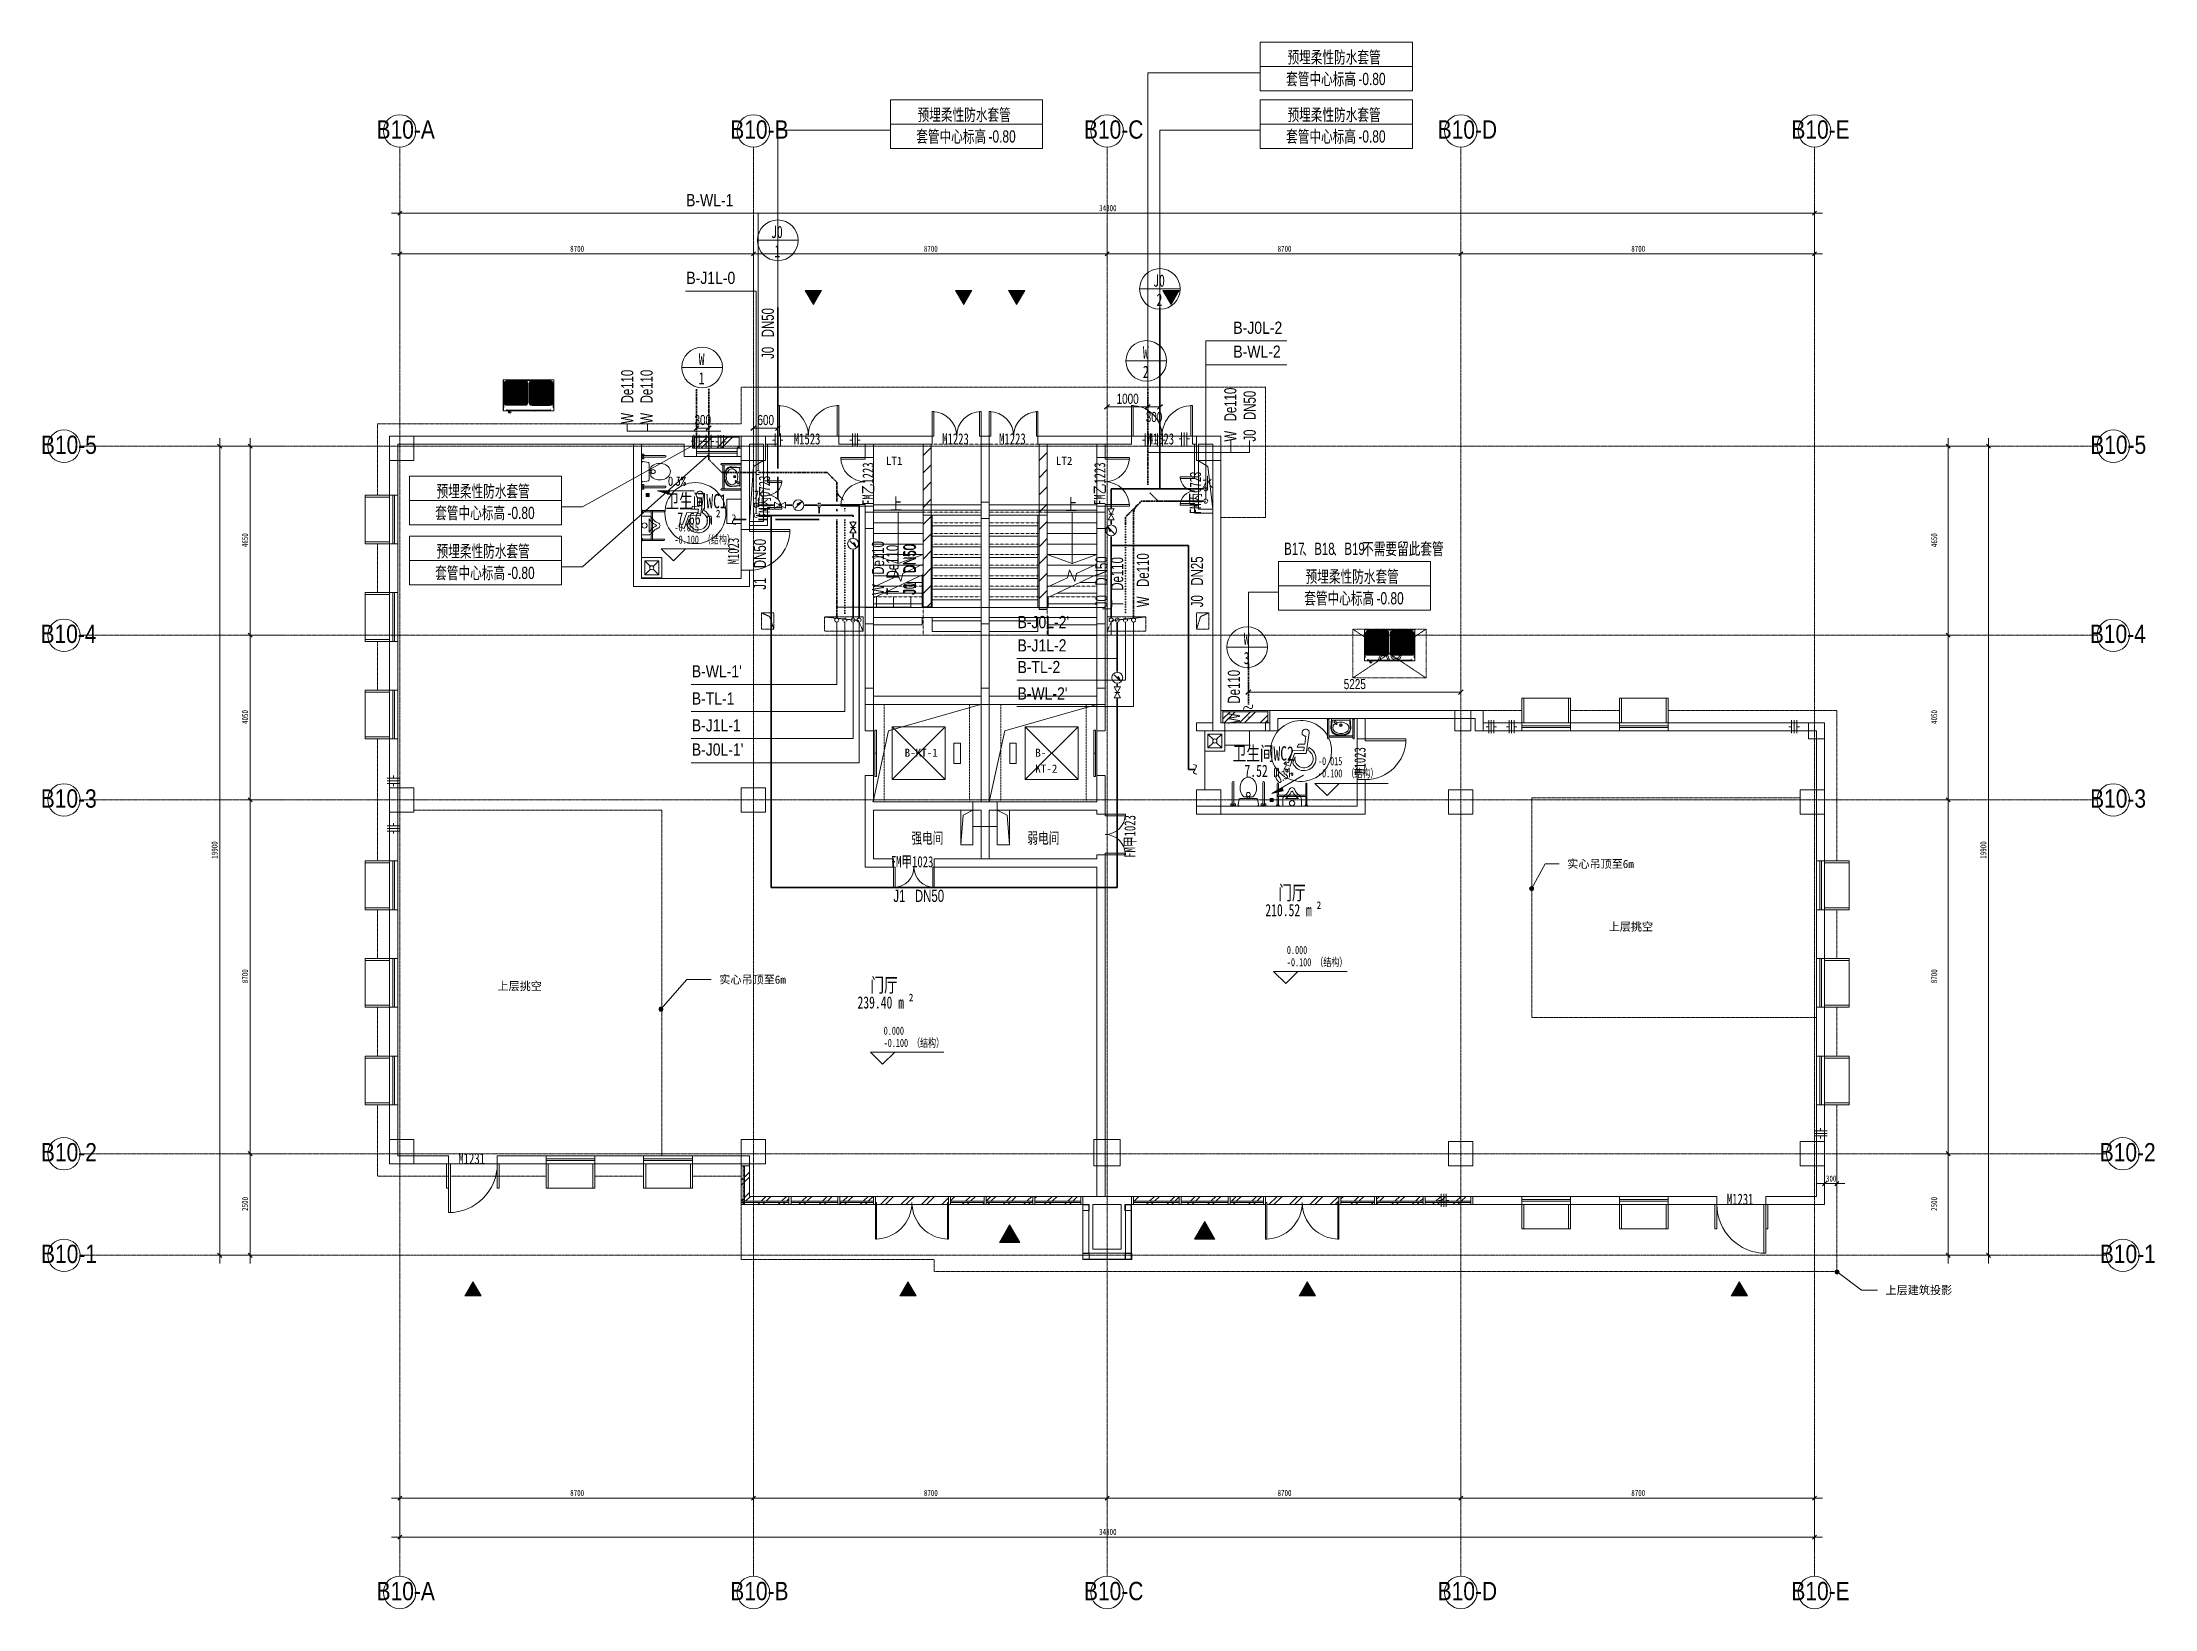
# Model space of a CAD drawing. Header units: millimetres. Extents: x 147808 to 199769, y -28592 to 9935.
import ezdxf

# ---------------------------------------------------------------- set-up
doc = ezdxf.new("R2010")
doc.units = ezdxf.units.MM
for name, pattern in [('Dash', [6.35, 3.175, -3.175]), ('TJ Dash', [1.6, 1, -0.6]), ('TJ Dash 2x', [3, 2, -1]), ('划线', [6.35, 3.175, -3.175]), ('双点划线_2', [63.5, 25.4, -12.7, 0, -12.7, 0, -12.7]), ('架空线', [3.97, 2.38, -1.59]), ('架空线_2_', [3.97, 2.38, -1.59]), ('轴网线', [22.24, 12.7, -3.18, 3.18, -3.18]), ('长划线_2', [38.1, 25.4, -12.7])]:
    doc.linetypes.add(name, pattern=pattern)
for name, color, linetype, lineweight in [('A-____-____-DIMS', 7, 'Continuous', 5), ('A-____-____-DIMS-100', 7, 'Continuous', 5), ('A-____-NOTE-TEXT', 7, 'Continuous', 5), ('A-AREA-____-IDEN', 7, 'Continuous', 5), ('A-DETL-____-MEDM', 7, 'Continuous', 25), ('A-DETL-____-OTLN', 7, 'Continuous', 5), ('A-DETL-____-THIN', 7, 'Continuous', 5), ('A-DETL-____-WIDE', 7, 'Continuous', 80), ('A-DETL-GENF-OTLN', 7, 'Continuous', 5), ('A-DOOR-____-IDEN', 7, 'Continuous', 5), ('A-GENM-____-OTLN', 7, 'Continuous', 5), ('A-GLAZ-CURT-MCUT', 7, 'Continuous', 5), ('A-GLAZ-CURT-OTLN', 7, 'Continuous', 5), ('A-GLAZ-CWMG-MCUT', 7, 'Continuous', 13), ('A-GLAZ-CWMG-OTLN', 7, 'Continuous', 5), ('A-WALL-____-MCUT', 7, 'Continuous', 13), ('A-WALL-____-OTLN', 7, 'Continuous', 13), ('A-WALL-____-PATT', 7, 'Continuous', 13), ('G-____-____-DIMS', 7, 'Continuous', 5), ('G-____-____-TEXT', 7, 'Continuous', 5), ('G-XREF-____-OTLN', 7, 'Continuous', 5), ('M-EQPM-____-HDLN', 7, '划线', 5), ('M-EQPM-____-OTLN', 7, 'Continuous', 5), ('P-PIPE-____-IDEN', 7, 'Continuous', 5), ('P-PIPE-____-OTLN', 7, 'Continuous', 35), ('P-SANR-FIXT-OTLN', 7, 'Continuous', 5), ('Q-SPCQ-____-OTLN', 7, 'Continuous', 5), ('S-BEAM-____-MCUT', 7, 'Continuous', 5), ('S-BEAM-____-OTLN', 7, 'Continuous', 5), ('S-COLS-____-MCUT', 7, 'Continuous', 5), ('S-GRID-____-IDEN', 7, 'Continuous', 5), ('S-GRID-____-OTLN', 7, 'Continuous', 5), ('S-STRS-____-IDEN', 7, 'Continuous', 5), ('S-STRS-____-MBND', 7, 'Continuous', 5), ('S-STRS-____-OTLN', 7, 'Continuous', 5)]:
    doc.layers.add(name, color=color, linetype=linetype, lineweight=lineweight)
for name, color, linetype, lineweight, true_color in [('A-DOOR-____-MCUT', 7, 'Continuous', 13, 0x00007f), ('A-DOOR-____-OTLN', 5, 'Continuous', 13, 0x0000ff), ('A-FLOR-____-OTLN', 7, 'Continuous', 13, 0x007f00), ('A-GLAZ-____-MCUT', 7, 'Continuous', 13, 0x007f00), ('A-GLAZ-____-OTLN', 7, 'Continuous', 13, 0x00007f)]:
    doc.layers.add(name, color=color, linetype=linetype, lineweight=lineweight, true_color=true_color)
doc.styles.add('Arial', font='arial.ttf', dxfattribs={"width": 0.7, "height": 250})
doc.styles.add('Arial_1', font='arial.ttf', dxfattribs={"width": 0.7, "height": 3})
doc.styles.add('Arial_2', font='arial.ttf', dxfattribs={"width": 0.7, "height": 300})
doc.styles.add('RomanD', font='romand__.ttf', dxfattribs={"width": 0.7, "height": 200})
doc.styles.add('TJ_FangSong', font='TJ_FangSong v2.0.otf', dxfattribs={"width": 0.7, "height": 300})
doc.styles.add('TJ_FangSong_Narrow', font='TJ_FangSong_Narrow v2.0.otf', dxfattribs={"height": 450})
doc.styles.add('TJ_FangSong_Narrow_1', font='TJ_FangSong_Narrow v2.0.otf', dxfattribs={"height": 300})
doc.styles.add('仿宋', font='simfang.ttf', dxfattribs={"width": 0.7, "height": 300})
doc.styles.add('仿宋_1', font='simfang.ttf', dxfattribs={"width": 0.7, "height": 150})
doc.styles.add('仿宋_2', font='simfang.ttf', dxfattribs={"width": 0.7, "height": 275})
doc.styles.add('仿宋_3', font='simfang.ttf', dxfattribs={"width": 0.7, "height": 200})
doc.styles.add('黑体', font='simhei.ttf', dxfattribs={"width": 0.7, "height": 300})
doc.styles.add('黑体_1', font='simhei.ttf', dxfattribs={"width": 0.7, "height": 350})
doc.styles.add('黑体_2', font='simhei.ttf', dxfattribs={"height": 200})
doc.dimstyles.new('对角线-1_2_250_近', dxfattribs={"dimscale": 304.8, "dimtxt": 255.06485, "dimasz": 0.393701, "dimexe": 0.787402, "dimexo": 0.328084, "dimgap": 0, "dimtad": 1, "dimdec": 0, "dimzin": 0, "dimdsep": 46, "dimtxsty": 'Arial', "dimblk1": 'OBLIQUE', "dimblk2": 'OBLIQUE', "dimsah": 1, "dimcen": 0.09, "dimazin": 0, "dimtfac": 1, "dimtdec": 4, "dimtix": 1, "dimtmove": 0, "dimatfit": 3, "dimfxl": 1, "dimtvp": 1, "dimtolj": 1, "dimtzin": 0, "dimarcsym": 2})
doc.dimstyles.new('对角线-1_2_250_近_1', dxfattribs={"dimscale": 304.8, "dimtxt": 255.06485, "dimasz": 0.393701, "dimexe": 0.787402, "dimexo": 0.328084, "dimgap": 0, "dimtad": 1, "dimdec": 0, "dimzin": 0, "dimdsep": 46, "dimtxsty": 'Arial', "dimblk1": 'OBLIQUE', "dimblk2": 'OBLIQUE', "dimsah": 1, "dimcen": 0.09, "dimazin": 0, "dimtfac": 1, "dimtdec": 4, "dimtix": 1, "dimtmove": 2, "dimatfit": 3, "dimfxl": 1, "dimtvp": 1, "dimtolj": 1, "dimtzin": 0, "dimarcsym": 2})
doc.dimstyles.new('对角线_-_1_5mm_仿宋', dxfattribs={"dimscale": 304.8, "dimtxt": 193.128667, "dimasz": 0.328084, "dimexe": 0.82021, "dimexo": 0.0625, "dimgap": 0.065617, "dimtad": 1, "dimdec": 0, "dimdsep": 46, "dimtxsty": '仿宋_1', "dimblk1": 'OBLIQUE', "dimblk2": 'OBLIQUE', "dimsah": 1, "dimcen": 0.09, "dimdle": 0.656168, "dimazin": 0, "dimtfac": 1, "dimtdec": 4, "dimtix": 1, "dimtmove": 2, "dimatfit": 3, "dimfxl": 2.624672, "dimfxlon": 1, "dimtvp": 1, "dimtolj": 1, "dimtzin": 0, "dimarcsym": 2})
doc.dimstyles.new('对角线_-_1_5mm_仿宋_1', dxfattribs={"dimscale": 304.8, "dimtxt": 193.128667, "dimasz": 0.328084, "dimexe": 0.82021, "dimexo": 0.0625, "dimgap": 0.065617, "dimtad": 1, "dimdec": 0, "dimdsep": 46, "dimtxsty": '仿宋_1', "dimblk1": 'OBLIQUE', "dimblk2": 'OBLIQUE', "dimsah": 1, "dimcen": 0.09, "dimdle": 0.656168, "dimazin": 0, "dimtfac": 1, "dimtdec": 4, "dimtix": 1, "dimtmove": 0, "dimatfit": 3, "dimfxl": 2.624672, "dimfxlon": 1, "dimtvp": 1, "dimtolj": 1, "dimtzin": 0, "dimarcsym": 2})
pattern_1 = [(45, (0, 0), (-212.13203, 212.13203), [])]
pattern_2 = [(45, (0, 0), (-251.4472, 251.4472), []), (45, (0, 381), (-251.4472, 251.4472), [])]

msp = doc.modelspace()

# ---------------------------------------------------------------- texts
at = {"layer": 'G-____-____-TEXT', "color": 4, "true_color": 0x00ffff, "char_height": 300, "attachment_point": 1, "style": 'TJ_FangSong'}
for s, insert, width in [('B17', (178355.8, -2372.8), 538.734), ('\\fTJ_FangSong|b0|i0|c134|p2|;\\W.7;、', (178800.3, -2372.8), 359.156), ('B18', (179096.6, -2372.8), 538.734), ('\\fTJ_FangSong|b0|i0|c134|p2|;\\W.7;、', (179541.1, -2372.8), 359.156), ('B19', (179837.4, -2372.8), 527.51), ('不需要留此套管', (180272.7, -2372.8), 2514.092)]:
    msp.add_mtext(s, dxfattribs=dict(at, insert=insert, width=width))
at = {"layer": 'P-PIPE-____-IDEN', "color": 4, "true_color": 0x00ffff, "char_height": 300, "attachment_point": 1}
for s, insert, width, style in [('套管中心标高', (178402.9, 9182.4), 2154.936, 'Arial_2'), ('-0.80', (180180.9, 9182.4), 824.936, 'Arial_2'), ('套管中心标高', (169305, 7768.7), 2154.936, 'Arial_2'), ('套管中心标高', (178402.9, 7768.7), 2154.936, 'Arial_2'), ('-0.80', (171083, 7768.7), 824.936, 'Arial_2'), ('-0.80', (180180.9, 7768.7), 824.936, 'Arial_2'), ('B-WL-1', (163643.5, 6202.3), 1162.447, 'TJ_FangSong_Narrow_1'), ('B-J1L-0', (163650.5, 4290.4), 1338.818, 'TJ_FangSong_Narrow_1'), ('B-J0L-2', (177105, 3064.1), 1346.835, 'TJ_FangSong_Narrow_1'), ('B-WL-2', (177105, 2475.3), 1170.464, 'TJ_FangSong_Narrow_1'), ('套管中心标高', (157472.8, -1490.3), 2154.936, 'Arial_2'), ('-0.80', (159250.8, -1490.3), 824.936, 'Arial_2'), ('套管中心标高', (157472.8, -2965.9), 2154.936, 'Arial_2'), ('-0.80', (159250.8, -2965.9), 824.936, 'Arial_2'), ('套管中心标高', (178848.9, -3589.9), 2154.936, 'Arial_2'), ('-0.80', (180626.9, -3589.9), 824.936, 'Arial_2'), ("B-J0L-2'", (171796.7, -4175.2), 1402.953, 'TJ_FangSong_Narrow_1'), ('B-J1L-2', (171796.7, -4748.7), 1338.818, 'TJ_FangSong_Narrow_1'), ("B-WL-1'", (163784.7, -5387.1), 1218.565, 'TJ_FangSong_Narrow_1'), ('B-TL-2', (171796.7, -5281.5), 1194.514, 'TJ_FangSong_Narrow_1'), ('B-TL-1', (163784.7, -6054.6), 1186.497, 'TJ_FangSong_Narrow_1'), ("B-WL-2'", (171796.7, -5930.5), 1226.582, 'TJ_FangSong_Narrow_1'), ('B-J1L-1', (163784.7, -6715.4), 1330.801, 'TJ_FangSong_Narrow_1'), ("B-J0L-1'", (163784.7, -7310.1), 1394.936, 'TJ_FangSong_Narrow_1')]:
    msp.add_mtext(s, dxfattribs=dict(at, insert=insert, width=width, style=style))
at = {"layer": 'P-PIPE-____-IDEN', "char_height": 300, "attachment_point": 1}
for s, insert, width, style in [('J0', (165735.5, 5420.6), 392.827, '仿宋'), ('\\f仿宋|b0|i0|c134|p49|;\\W.7;1', (165816.7, 4946.7), 196.413, '仿宋'), ('J0', (175135.1, 4224.2), 392.827, '仿宋'), ('\\f仿宋|b0|i0|c134|p49|;\\W.7;2', (175216.3, 3750.3), 196.413, '仿宋'), ('\\f仿宋|b0|i0|c134|p49|;\\W.7;W', (163955, 2294.8), 196.413, '仿宋'), ('\\f仿宋|b0|i0|c134|p49|;\\W.7;W', (174880.9, 2454.4), 196.413, '仿宋'), ('\\f仿宋|b0|i0|c134|p49|;\\W.7;1', (163955, 1820.9), 196.413, '仿宋'), ('\\f仿宋|b0|i0|c134|p49|;\\W.7;2', (174880.9, 1980.5), 196.413, '仿宋'), ('\\f仿宋|b0|i0|c134|p49|;\\W.7;W', (177360.7, -4584.3), 196.413, '仿宋'), ('\\f仿宋|b0|i0|c134|p49|;\\W.7;3', (177360.7, -5058.3), 196.413, '仿宋'), ('J1   DN50', (168741.8, -10908.8), 1548.86, 'TJ_FangSong')]:
    msp.add_mtext(s, dxfattribs=dict(at, insert=insert, width=width, style=style))
at = {"layer": 'P-PIPE-____-IDEN', "char_height": 300, "attachment_point": 1, "rotation": 90, "style": 'TJ_FangSong'}
for s, insert, width in [('J0   DN50', (165504.2, 2149.2), 1548.86), ('W   De110', (162045.8, 554.4), 1543.248), ('W   De110', (162521.8, 554.4), 1543.248), ('W   De110', (176880.4, 113.2), 1543.248), ('J0   DN50', (177356.4, 113.2), 1548.86), ('J1   DN50', (165309.5, -3529.3), 1548.86), ('W   De110', (168214.8, -3658.9), 1543.248), ('T   De110', (168573.5, -3658.9), 1565.696), ('J0   DN50', (168983.5, -3658.9), 1548.86), ('J1   DN50', (169001.4, -3648.1), 1548.86), ('J0   DN50', (173713.1, -3959.5), 1548.86), ('T   De110', (174096, -3959.5), 1565.696), ('W   De110', (174730.2, -3959.5), 1543.248), ('J0   DN25', (176062, -3959.5), 1554.472), ('W   De110', (176968.6, -6828.9), 1543.248)]:
    msp.add_mtext(s, dxfattribs=dict(at, insert=insert, width=width))

# ---------------------------------------------------------------- blocks, each defined once
blk = doc.blocks.new('TJ单扇平开门 - M1023-2001523-一层给排水_消防平面图')
at = {"layer": 'A-DOOR-____-MCUT', "color": 251, "lineweight": 5, "true_color": 0x515151}
for p, q in [((450, -100), (500, -100)), ((450, -1100), (450, -100)), ((500, -100), (500, -1100)), ((500, -1100), (450, -1100))]:
    blk.add_line(p, q, dxfattribs=at)
at = {"layer": 'A-DOOR-____-MCUT', "color": 173, "lineweight": 5, "true_color": 0x5151be}
blk.add_arc((500, -100), 1000, 180, 270, dxfattribs=at)
blk = doc.blocks.new('TJ双扇平开门 - M1523-1543865-一层给排水_消防平面图')
at = {"layer": 'A-DOOR-____-MCUT', "color": 251, "lineweight": 5, "true_color": 0x515151}
for p, q in [((-750, 100), (-750, 850)), ((-750, 850), (-710, 850)), ((-710, 850), (-710, 100)), ((750, 850), (710, 850)), ((710, 850), (710, 100)), ((750, 100), (750, 850)), ((-710, 100), (-750, 100)), ((710, 100), (750, 100))]:
    blk.add_line(p, q, dxfattribs=at)
at = {"layer": 'A-DOOR-____-MCUT', "color": 173, "lineweight": 5, "true_color": 0x5151be}
for centre, start, end in [((-750, 100), 0, 90), ((750, 100), 90, 180)]:
    blk.add_arc(centre, 750, start, end, dxfattribs=at)
blk = doc.blocks.new('双层单列 - 双层单列-2855370-一层给排水_消防平面图')
at = {"layer": 'A-GLAZ-____-MCUT', "color": 251, "lineweight": 5, "true_color": 0x515151}
for p, q in [((-600, -700), (-600, -100)), ((-550, -100), (-550, -700)), ((550, -700), (550, -100)), ((600, -100), (600, -700)), ((-550, -700), (-600, -700)), ((600, -700), (550, -700))]:
    blk.add_line(p, q, dxfattribs=at)
at = {"layer": 'A-GLAZ-____-OTLN', "color": 251, "lineweight": 5, "true_color": 0x515151}
for p, q in [((-600, 100), (600, 100)), ((-600, -100), (-600, 100)), ((-600, 20), (600, 20)), ((600, 100), (600, -100)), ((-600, -20), (600, -20)), ((-600, -100), (600, -100)), ((550, -700), (-550, -700))]:
    blk.add_line(p, q, dxfattribs=at)
blk = doc.blocks.new('双层单列 - 双层单列-2855371-一层给排水_消防平面图')
at = {"layer": 'A-GLAZ-____-MCUT', "color": 251, "lineweight": 5, "true_color": 0x515151}
for p, q in [((-550, 700), (-600, 700)), ((-600, 700), (-600, 100)), ((-550, 100), (-550, 700)), ((550, 700), (550, 100)), ((600, 700), (550, 700)), ((600, 100), (600, 700))]:
    blk.add_line(p, q, dxfattribs=at)
at = {"layer": 'A-GLAZ-____-OTLN', "color": 251, "lineweight": 5, "true_color": 0x515151}
for p, q in [((550, 700), (-550, 700)), ((-600, 100), (600, 100)), ((-600, 100), (-600, -100)), ((-600, 20), (600, 20)), ((600, -100), (600, 100)), ((-600, -20), (600, -20)), ((-600, -100), (600, -100))]:
    blk.add_line(p, q, dxfattribs=at)
blk = doc.blocks.new('TJ双扇平开门 - M1222-1543866-一层给排水_消防平面图')
at = {"layer": 'A-DOOR-____-MCUT', "color": 251, "lineweight": 5, "true_color": 0x515151}
for p, q in [((-600, 100), (-600, 700)), ((-600, 700), (-560, 700)), ((-560, 700), (-560, 100)), ((600, 700), (560, 700)), ((560, 700), (560, 100)), ((600, 100), (600, 700)), ((-560, 100), (-600, 100)), ((560, 100), (600, 100))]:
    blk.add_line(p, q, dxfattribs=at)
at = {"layer": 'A-DOOR-____-MCUT', "color": 173, "lineweight": 5, "true_color": 0x5151be}
for centre, start, end in [((-600, 100), 0, 90), ((600, 100), 90, 180)]:
    blk.add_arc(centre, 600, start, end, dxfattribs=at)
blk = doc.blocks.new('TJ双扇平开门 - FMB1223-1973560-一层给排水_消防平面图')
at = {"layer": 'A-DOOR-____-MCUT', "color": 251, "lineweight": 5, "true_color": 0x515151}
for p, q in [((-600, 100), (-600, 700)), ((-600, 700), (-560, 700)), ((-560, 700), (-560, 100)), ((600, 700), (560, 700)), ((560, 700), (560, 100)), ((600, 100), (600, 700)), ((-560, 100), (-600, 100)), ((560, 100), (600, 100))]:
    blk.add_line(p, q, dxfattribs=at)
at = {"layer": 'A-DOOR-____-MCUT', "color": 173, "lineweight": 5, "true_color": 0x5151be}
for centre, start, end in [((-600, 100), 0, 90), ((600, 100), 90, 180)]:
    blk.add_arc(centre, 600, start, end, dxfattribs=at)
blk = doc.blocks.new('系统嵌板 - TJ玻璃_30-3059218-一层给排水_消防平面图')
at = {"layer": 'A-GLAZ-CURT-OTLN', "true_color": 0x515151}
h = blk.add_hatch(dxfattribs=at)
h.set_pattern_fill('FP_2', color=251, style=0, pattern_type=2)
h.set_pattern_definition([(270, (18175, 165000.01), (100, 6e-15), [])])
h.paths.add_polyline_path([(-475, -80), (475, -80), (475, -50), (-475, -50)], flags=0)
at = {"layer": 'A-GLAZ-CURT-MCUT', "color": 251, "true_color": 0x515151}
for p, q in [((475, -50), (-475, -50)), ((-475, -50), (-475, -80)), ((-475, -80), (475, -80)), ((475, -80), (475, -50))]:
    blk.add_line(p, q, dxfattribs=at)
blk = doc.blocks.new('矩形竖梃 - 50_200mm 长方形-3059254-一层给排水_消防平面图')
at = {"layer": 'A-GLAZ-CWMG-OTLN', "true_color": 0x8b8b8b}
h = blk.add_hatch(dxfattribs=at)
h.set_pattern_fill('FP_3', color=252, style=0, pattern_type=2)
h.set_pattern_definition(pattern_2)
h.paths.add_polyline_path([(165000, -18650), (165050, -18600), (165000, -18600)], flags=0)
h.paths.add_polyline_path([(165080, -18570), (165200, -18450), (165200, -17700), (165080, -17700)], flags=0)
h.paths.add_polyline_path([(165050, -18570), (165050, -17700), (165000, -17700), (165000, -18570)], flags=0)
at = {"layer": 'A-GLAZ-CWMG-OTLN', "color": 251, "true_color": 0x515151}
for p, q in [((165000, -17700), (165000, -18570)), ((165200, -17700), (165200, -18450)), ((165000, -18600), (165000, -18650))]:
    blk.add_line(p, q, dxfattribs=at)
blk = doc.blocks.new('矩形竖梃 - 50_200mm 长方形-2005039-一层给排水_消防平面图')
at = {"layer": 'A-GLAZ-CWMG-MCUT', "color": 251, "lineweight": 5, "true_color": 0x515151}
for p, q in [((-50, 200), (0, 200)), ((-50, 0), (-50, 200)), ((0, 0), (-50, 0)), ((0, 200), (0, 0))]:
    blk.add_line(p, q, dxfattribs=at)
blk = doc.blocks.new('系统嵌板 - TJ玻璃_30-2487520-一层给排水_消防平面图')
at = {"layer": 'A-GLAZ-CURT-MCUT', "color": 251, "true_color": 0x515151}
for p, q in [((563, -50), (-563, -50)), ((-563, -50), (-563, -80)), ((-563, -80), (563, -80)), ((563, -80), (563, -50))]:
    blk.add_line(p, q, dxfattribs=at)
blk = doc.blocks.new('系统嵌板 - TJ玻璃_30-2487521-一层给排水_消防平面图')
at = {"layer": 'A-GLAZ-CURT-MCUT', "color": 251, "true_color": 0x515151}
for p, q in [((575, -50), (-575, -50)), ((-575, -50), (-575, -80)), ((-575, -80), (575, -80)), ((575, -80), (575, -50))]:
    blk.add_line(p, q, dxfattribs=at)
blk = doc.blocks.new('系统嵌板 - TJ玻璃_30-2487522-一层给排水_消防平面图')
at = {"layer": 'A-GLAZ-CURT-MCUT', "color": 251, "true_color": 0x515151}
for p, q in [((412.5, -50), (-412.5, -50)), ((-412.5, -50), (-412.5, -80)), ((-412.5, -80), (412.5, -80)), ((412.5, -80), (412.5, -50))]:
    blk.add_line(p, q, dxfattribs=at)
blk = doc.blocks.new('门嵌板_平开有框双扇 - 无横档-2487523-一层给排水_消防平面图')
at = {"layer": 'A-DOOR-____-OTLN', "color": 251, "lineweight": 5, "true_color": 0x515151}
for p, q in [((-900, -850), (-900, 50)), ((-900, 50), (-875, 50)), ((-875, 50), (-875, -850)), ((875, 50), (875, -850)), ((900, 50), (875, 50)), ((900, -850), (900, 50)), ((-875, -850), (-900, -850)), ((875, -850), (900, -850))]:
    blk.add_line(p, q, dxfattribs=at)
for centre, start, end in [((-900, 50), 270.0003, 0), ((900, 50), 180, 269.9997)]:
    blk.add_arc(centre, 900, start, end, dxfattribs=at)
blk = doc.blocks.new('系统嵌板 - TJ玻璃_30-V1-一层给排水_消防平面图')
at = {"layer": 'A-GLAZ-CURT-MCUT', "color": 251, "true_color": 0x515151}
for p, q in [((412.5, -50), (-412.5, -50)), ((-412.5, -50), (-412.5, -80)), ((-412.5, -80), (412.5, -80)), ((412.5, -80), (412.5, -50))]:
    blk.add_line(p, q, dxfattribs=at)
blk = doc.blocks.new('系统嵌板 - TJ玻璃_30-V2-一层给排水_消防平面图')
at = {"layer": 'A-GLAZ-CURT-MCUT', "color": 251, "true_color": 0x515151}
for p, q in [((575, -50), (-575, -50)), ((-575, -50), (-575, -80)), ((-575, -80), (575, -80)), ((575, -80), (575, -50))]:
    blk.add_line(p, q, dxfattribs=at)
blk = doc.blocks.new('系统嵌板 - TJ玻璃_30-3059251-一层给排水_消防平面图')
at = {"layer": 'A-GLAZ-CURT-MCUT', "color": 251, "true_color": 0x515151}
for p, q in [((587, -50), (-587, -50)), ((-587, -50), (-587, -80)), ((-587, -80), (587, -80)), ((587, -80), (587, -50))]:
    blk.add_line(p, q, dxfattribs=at)
blk = doc.blocks.new('矩形竖梃 - 50_200mm 长方形-1276677-一层给排水_消防平面图')
at = {"layer": 'A-GLAZ-CWMG-OTLN', "true_color": 0x8b8b8b}
h = blk.add_hatch(dxfattribs=at)
h.set_pattern_fill('FP_4', color=252, style=0, pattern_type=2)
h.set_pattern_definition(pattern_2)
h.paths.add_polyline_path([(172225, -18650), (173350, -18650), (173350, -18600), (172225, -18600)], flags=0)
h.paths.add_polyline_path([(172696, -18570), (173350, -18570), (173350, -18450), (172225, -18450), (172225, -18570)], flags=0)
at = {"layer": 'A-GLAZ-CWMG-OTLN', "color": 251, "true_color": 0x515151}
for p, q in [((172225, -18450), (173350, -18450)), ((172225, -18650), (173350, -18650))]:
    blk.add_line(p, q, dxfattribs=at)
blk = doc.blocks.new('矩形竖梃 - 50_200mm 长方形-1276676-一层给排水_消防平面图')
at = {"layer": 'A-GLAZ-CWMG-OTLN', "true_color": 0x8b8b8b}
h = blk.add_hatch(dxfattribs=at)
h.set_pattern_fill('FP_4', color=252, style=0, pattern_type=2)
h.set_pattern_definition(pattern_2)
h.paths.add_polyline_path([(172175, -18650), (172175, -18600), (171025, -18600), (171025, -18650)], flags=0)
h.paths.add_polyline_path([(172175, -18570), (172175, -18450), (171025, -18450), (171025, -18570)], flags=0)
at = {"layer": 'A-GLAZ-CWMG-OTLN', "color": 251, "true_color": 0x515151}
for p, q in [((171025, -18450), (172175, -18450)), ((171025, -18650), (172175, -18650))]:
    blk.add_line(p, q, dxfattribs=at)
blk = doc.blocks.new('矩形竖梃 - 50_200mm 长方形-1314451-一层给排水_消防平面图')
at = {"layer": 'A-GLAZ-CWMG-OTLN', "true_color": 0x8b8b8b}
h = blk.add_hatch(dxfattribs=at)
h.set_pattern_fill('FP_4', color=252, style=0, pattern_type=2)
h.set_pattern_definition(pattern_2)
h.paths.add_polyline_path([(170150, -18650), (170975, -18650), (170975, -18600), (170150, -18600)], flags=0)
h.paths.add_polyline_path([(170975, -18570), (170975, -18450), (170150, -18450), (170150, -18570)], flags=0)
at = {"layer": 'A-GLAZ-CWMG-OTLN', "color": 251, "true_color": 0x515151}
for p, q in [((170150, -18450), (170975, -18450)), ((170150, -18650), (170975, -18650))]:
    blk.add_line(p, q, dxfattribs=at)
blk = doc.blocks.new('矩形竖梃 - 50_200mm 长方形-1314467-一层给排水_消防平面图')
at = {"layer": 'A-GLAZ-CWMG-OTLN', "true_color": 0x8b8b8b}
h = blk.add_hatch(dxfattribs=at)
h.set_pattern_fill('FP_4', color=252, style=0, pattern_type=2)
h.set_pattern_definition(pattern_2)
h.paths.add_polyline_path([(170075, -18650), (170075, -18600), (170100, -18600), (170100, -18450), (168300, -18450), (168300, -18600), (168325, -18600), (168325, -18650)], flags=0)
at = {"layer": 'A-GLAZ-CWMG-OTLN', "color": 251, "true_color": 0x515151}
for p, q in [((168300, -18450), (170100, -18450)), ((168325, -18650), (170075, -18650))]:
    blk.add_line(p, q, dxfattribs=at)
blk = doc.blocks.new('矩形竖梃 - 50_200mm 长方形-V3-一层给排水_消防平面图')
at = {"layer": 'A-GLAZ-CWMG-OTLN', "true_color": 0x8b8b8b}
h = blk.add_hatch(dxfattribs=at)
h.set_pattern_fill('FP_3', color=252, style=0, pattern_type=2)
h.set_pattern_definition(pattern_2)
h.paths.add_polyline_path([(167425, -18650), (168250, -18650), (168250, -18600), (167425, -18600)], flags=0)
h.paths.add_polyline_path([(168250, -18570), (168250, -18450), (167425, -18450), (167425, -18570)], flags=0)
at = {"layer": 'A-GLAZ-CWMG-OTLN', "color": 251, "true_color": 0x515151}
for p, q in [((167425, -18450), (168250, -18450)), ((167425, -18650), (168250, -18650))]:
    blk.add_line(p, q, dxfattribs=at)
blk = doc.blocks.new('矩形竖梃 - 50_200mm 长方形-V4-一层给排水_消防平面图')
at = {"layer": 'A-GLAZ-CWMG-OTLN', "true_color": 0x8b8b8b}
h = blk.add_hatch(dxfattribs=at)
h.set_pattern_fill('FP_4', color=252, style=0, pattern_type=2)
h.set_pattern_definition(pattern_2)
h.paths.add_polyline_path([(167375, -18650), (167375, -18600), (166225, -18600), (166225, -18650)], flags=0)
h.paths.add_polyline_path([(167375, -18570), (167375, -18450), (166225, -18450), (166225, -18570)], flags=0)
at = {"layer": 'A-GLAZ-CWMG-OTLN', "color": 251, "true_color": 0x515151}
for p, q in [((166225, -18450), (167375, -18450)), ((166225, -18650), (167375, -18650))]:
    blk.add_line(p, q, dxfattribs=at)
blk = doc.blocks.new('矩形竖梃 - 50_200mm 长方形-3059255-一层给排水_消防平面图')
at = {"layer": 'A-GLAZ-CWMG-OTLN', "true_color": 0x8b8b8b}
h = blk.add_hatch(dxfattribs=at)
h.set_pattern_fill('FP_4', color=252, style=0, pattern_type=2)
h.set_pattern_definition(pattern_2)
h.paths.add_polyline_path([(166175, -18650), (166175, -18600), (165080, -18600), (165080, -18650), (165257, -18650)], flags=0)
h.paths.add_polyline_path([(165050, -18650), (165050, -18600), (165000, -18650)], flags=0)
h.paths.add_polyline_path([(165080, -18570), (166175, -18570), (166175, -18450), (165200, -18450)], flags=0)
at = {"layer": 'A-GLAZ-CWMG-OTLN', "color": 251, "true_color": 0x515151}
for p, q in [((165000, -18650), (165050, -18650)), ((165080, -18650), (166175, -18650)), ((165200, -18450), (166175, -18450))]:
    blk.add_line(p, q, dxfattribs=at)
blk = doc.blocks.new('矩形竖梃 - 50_200mm 长方形-2487525-一层给排水_消防平面图')
at = {"layer": 'A-GLAZ-CWMG-MCUT', "color": 251, "lineweight": 5, "true_color": 0x515151}
for p, q in [((0, 200), (-50, 200)), ((-50, 200), (-50, 0)), ((-50, 0), (0, 0)), ((0, 0), (0, 200))]:
    blk.add_line(p, q, dxfattribs=at)
blk = doc.blocks.new('矩形竖梃 - 50_200mm 长方形-2487519-一层给排水_消防平面图')
at = {"layer": 'A-GLAZ-CWMG-MCUT', "color": 251, "lineweight": 5, "true_color": 0x515151}
for p, q in [((-25, 200), (25, 200)), ((-25, 0), (-25, 200)), ((25, 0), (-25, 0)), ((25, 200), (25, 0))]:
    blk.add_line(p, q, dxfattribs=at)
blk = doc.blocks.new('矩形竖梃 - 50_200mm 长方形-V5-一层给排水_消防平面图')
at = {"layer": 'A-GLAZ-CWMG-MCUT', "color": 251, "lineweight": 5, "true_color": 0x515151}
for p, q in [((-25, 200), (25, 200)), ((-25, 0), (-25, 200)), ((25, 0), (-25, 0)), ((25, 200), (25, 50))]:
    blk.add_line(p, q, dxfattribs=at)
blk = doc.blocks.new('矩形竖梃 - 50_200mm 长方形-V6-一层给排水_消防平面图')
at = {"layer": 'A-GLAZ-CWMG-MCUT', "color": 251, "lineweight": 5, "true_color": 0x515151}
for p, q in [((-25, 200), (25, 200)), ((-25, 50), (-25, 200)), ((25, 0), (-25, 0)), ((25, 200), (25, 0))]:
    blk.add_line(p, q, dxfattribs=at)
blk = doc.blocks.new('电梯门 - 1100mm_入口宽度-1329516-一层给排水_消防平面图')
at = {"layer": 'Q-SPCQ-____-OTLN', "color": 251, "true_color": 0x515151}
for p, q in [((570, 180), (-570, 180)), ((-570, 180), (-570, 135)), ((-570, 135), (570, 135)), ((0, 135), (0, 180)), ((570, 135), (570, 180))]:
    blk.add_line(p, q, dxfattribs=at)
blk = doc.blocks.new('电梯门 - 1100mm_入口宽度-1547718-一层给排水_消防平面图')
at = {"layer": 'Q-SPCQ-____-OTLN', "color": 251, "true_color": 0x515151}
for p, q in [((-570, -180), (-570, -135)), ((-570, -135), (570, -135)), ((570, -180), (-570, -180)), ((0, -135), (0, -180)), ((570, -135), (570, -180))]:
    blk.add_line(p, q, dxfattribs=at)
blk = doc.blocks.new('挂墙式小便器安全抓杆 - 标准-1341416-一层给排水_消防平面图')
at = {"layer": 'Q-SPCQ-____-OTLN', "color": 251, "true_color": 0x515151}
for p, q in [((-380, 0), (-380, -20)), ((-380, 0), (-320, 0)), ((-320, 0), (-320, -20)), ((320, 0), (320, -20)), ((320, 0), (380, 0)), ((380, 0), (380, -20)), ((-380, -20), (-320, -20)), ((-365, -20), (-365, -550)), ((-350, -235), (350, -235)), ((350, -265), (-350, -265)), ((-335, -20), (-335, -235)), ((-335, -550), (-335, -265)), ((320, -20), (380, -20)), ((335, -235), (335, -20)), ((335, -550), (335, -265)), ((365, -20), (365, -550))]:
    blk.add_line(p, q, dxfattribs=at)
for centre, start, end in [((-350, -250), 90, 270), ((350, -250), 270, 90), ((-350, -550), 180, 0), ((350, -550), 180, 0)]:
    blk.add_arc(centre, 15, start, end, dxfattribs=at)
blk = doc.blocks.new('无障碍座便器配抓杆 1 - 标准-1342777-一层给排水_消防平面图')
at = {"layer": 'Q-SPCQ-____-OTLN', "color": 251, "true_color": 0x515151}
for p, q in [((-317.5, 0), (-432.5, 0)), ((-432.5, 0), (-432.5, -54)), ((432.5, 0), (317.5, 0)), ((317.5, 0), (317.5, -54)), ((432.5, 0), (432.5, -54)), ((-317.5, -10), (-432.5, -10)), ((-432.5, -54), (-395, -54)), ((-395, -54), (-395, -10)), ((-355, -44), (-395, -44)), ((-395, -54), (-395, -580)), ((-355, -54), (-355, -10)), ((-355, -580), (-355, -54)), ((-355, -54), (-317.5, -54)), ((-317.5, -54), (-317.5, 0)), ((317.5, -10), (425, -10)), ((317.5, -54), (355, -54)), ((355, -54), (355, -10)), ((395, -44), (355, -44)), ((355, -54), (355, -580)), ((395, -54), (395, -10)), ((395, -580), (395, -54)), ((432.5, -54), (395, -54))]:
    blk.add_line(p, q, dxfattribs=at)
for centre in [(-375, -580), (375, -580)]:
    blk.add_arc(centre, 20, 180, 360, dxfattribs=at)
blk = doc.blocks.new('地漏 2D - 地漏 2D-1345155-一层给排水_消防平面图')
at = {"layer": 'Q-SPCQ-____-OTLN', "color": 251, "true_color": 0x515151}
for p, q in [((-35, -35), (-35, 35)), ((-35, 35), (35, 35)), ((-35, 0), (35, 0)), ((0, 35), (0, -35)), ((35, 35), (35, -35)), ((35, -35), (-35, -35))]:
    blk.add_line(p, q, dxfattribs=at)
for radius in [25, 20]:
    blk.add_circle((0, 0), radius, dxfattribs=at)
blk = doc.blocks.new('无障碍放物台 2D-3D - 无障碍放物台 2D-3D-1356333-一层给排水_消防平面图')
at = {"layer": 'P-SANR-FIXT-OTLN', "color": 251, "true_color": 0x515151}
for p, q in [((0, -350), (0, 0)), ((0, 0), (600, 0)), ((600, 0), (600, -350)), ((600, -350), (0, -350))]:
    blk.add_line(p, q, dxfattribs=at)
blk = doc.blocks.new('TJ无障碍-标志 - 1500-874011-一层给排水_消防平面图')
at = {"layer": 'A-GENM-____-OTLN', "color": 211, "true_color": 0xff51ff}
for p, q in [((-144, 72), (-171, 2)), ((-171, 2), (0, 0)), ((10, 70), (-144, 72)), ((0, 0), (-13, -88)), ((37, 269), (10, 70)), ((119, 348), (47, -159)), ((-464, -359), (-487, -423)), ((-350, -473), (-487, -423)), ((-390, -386), (-464, -359)), ((-285, -84), (-390, -386)), ((-239, -155), (-350, -473)), ((-13, -88), (-285, -84)), ((-284, -388), (-258, -320)), ((-258, -320), (-228, -243)), ((47, -159), (-239, -155)), ((96, -54), (87, -81)), ((109, -13), (96, -54))]:
    blk.add_line(p, q, dxfattribs=at)
blk.add_circle((-77, -96), 750, dxfattribs=at)
for centre, radius, start, end in [((32, 356), 87.6, 354.2261, 273.4572), ((-7, -285), 295, 200.3803, 66.7328), ((-7, -285), 225, 169.3225, 65.0999)]:
    blk.add_arc(centre, radius, start, end, dxfattribs=at)
blk = doc.blocks.new('TJ无障碍-标志 - 1500-V7-一层给排水_消防平面图')
at = {"layer": 'A-GENM-____-OTLN', "color": 211, "true_color": 0xff51ff}
for p, q in [((-144, 72), (-171, 2)), ((-171, 2), (0, 0)), ((10, 70), (-144, 72)), ((0, 0), (-13, -88)), ((37, 269), (10, 70)), ((119, 348), (47, -159)), ((-464, -359), (-487, -423)), ((-350, -473), (-487, -423)), ((-390, -386), (-464, -359)), ((-285, -84), (-390, -386)), ((-239, -155), (-350, -473)), ((-13, -88), (-285, -84)), ((-284, -388), (-258, -320)), ((-258, -320), (-228, -243)), ((47, -159), (-239, -155)), ((96, -54), (87, -81)), ((109, -13), (96, -54))]:
    blk.add_line(p, q, dxfattribs=at)
for centre, radius, start, end in [((-77, -96), 750, 29.8358, 360), ((32, 356), 87.6, 354.2261, 273.4572), ((-77, -96), 750, 360, 24.4424), ((-7, -285), 295, 200.3803, 66.7328), ((-7, -285), 225, 169.3225, 65.0999)]:
    blk.add_arc(centre, radius, start, end, dxfattribs=at)
blk = doc.blocks.new('系统嵌板 - TJ玻璃_30-2487542-一层给排水_消防平面图')
at = {"layer": 'A-GLAZ-CURT-MCUT', "color": 251, "true_color": 0x515151}
for p, q in [((563, 80), (-563, 80)), ((-563, 80), (-563, 50)), ((-563, 50), (563, 50)), ((563, 50), (563, 80))]:
    blk.add_line(p, q, dxfattribs=at)
blk = doc.blocks.new('系统嵌板 - TJ玻璃_30-2487543-一层给排水_消防平面图')
at = {"layer": 'A-GLAZ-CURT-MCUT', "color": 251, "true_color": 0x515151}
for p, q in [((575, 80), (-575, 80)), ((-575, 80), (-575, 50)), ((-575, 50), (575, 50)), ((575, 50), (575, 80))]:
    blk.add_line(p, q, dxfattribs=at)
blk = doc.blocks.new('系统嵌板 - TJ玻璃_30-2487544-一层给排水_消防平面图')
at = {"layer": 'A-GLAZ-CURT-MCUT', "color": 251, "true_color": 0x515151}
for p, q in [((412.5, 80), (-412.5, 80)), ((-412.5, 80), (-412.5, 50)), ((-412.5, 50), (412.5, 50)), ((412.5, 50), (412.5, 80))]:
    blk.add_line(p, q, dxfattribs=at)
blk = doc.blocks.new('门嵌板_平开有框双扇 - 无横档-2487545-一层给排水_消防平面图')
at = {"layer": 'A-DOOR-____-OTLN', "color": 251, "lineweight": 5, "true_color": 0x515151}
for p, q in [((-875, 850), (-900, 850)), ((-900, 850), (-900, -50)), ((-875, -50), (-875, 850)), ((875, -50), (875, 850)), ((875, 850), (900, 850)), ((900, 850), (900, -50)), ((-900, -50), (-875, -50)), ((900, -50), (875, -50))]:
    blk.add_line(p, q, dxfattribs=at)
for centre, start, end in [((-900, -50), 0, 89.9997), ((900, -50), 90.0003, 180)]:
    blk.add_arc(centre, 900, start, end, dxfattribs=at)
blk = doc.blocks.new('系统嵌板 - TJ玻璃_30-V8-一层给排水_消防平面图')
at = {"layer": 'A-GLAZ-CURT-MCUT', "color": 251, "true_color": 0x515151}
for p, q in [((412.5, 80), (-412.5, 80)), ((-412.5, 80), (-412.5, 50)), ((-412.5, 50), (412.5, 50)), ((412.5, 50), (412.5, 80))]:
    blk.add_line(p, q, dxfattribs=at)
blk = doc.blocks.new('系统嵌板 - TJ玻璃_30-2487546-一层给排水_消防平面图')
at = {"layer": 'A-GLAZ-CURT-MCUT', "color": 251, "true_color": 0x515151}
for p, q in [((575, 80), (-575, 80)), ((-575, 80), (-575, 50)), ((-575, 50), (575, 50)), ((575, 50), (575, 80))]:
    blk.add_line(p, q, dxfattribs=at)
blk = doc.blocks.new('系统嵌板 - TJ玻璃_30-2487547-一层给排水_消防平面图')
at = {"layer": 'A-GLAZ-CURT-MCUT', "color": 251, "true_color": 0x515151}
for p, q in [((562, 80), (-562, 80)), ((-562, 80), (-562, 50)), ((-562, 50), (562, 50)), ((562, 50), (562, 80))]:
    blk.add_line(p, q, dxfattribs=at)
blk = doc.blocks.new('矩形竖梃 - 50_200mm 长方形-1377296-一层给排水_消防平面图')
at = {"layer": 'A-GLAZ-CWMG-OTLN', "true_color": 0x8b8b8b}
h = blk.add_hatch(dxfattribs=at)
h.set_pattern_fill('FP_4', color=252, style=0, pattern_type=2)
h.set_pattern_definition(pattern_2)
h.paths.add_polyline_path([(174650, -18650), (175775, -18650), (175775, -18600), (174650, -18600)], flags=0)
h.paths.add_polyline_path([(174650, -18570), (175775, -18570), (175775, -18450), (174650, -18450)], flags=0)
at = {"layer": 'A-GLAZ-CWMG-OTLN', "color": 251, "true_color": 0x515151}
for p, q in [((175775, -18450), (174650, -18450)), ((175775, -18650), (174650, -18650))]:
    blk.add_line(p, q, dxfattribs=at)
blk = doc.blocks.new('矩形竖梃 - 50_200mm 长方形-1377297-一层给排水_消防平面图')
at = {"layer": 'A-GLAZ-CWMG-OTLN', "true_color": 0x8b8b8b}
h = blk.add_hatch(dxfattribs=at)
h.set_pattern_fill('FP_4', color=252, style=0, pattern_type=2)
h.set_pattern_definition(pattern_2)
h.paths.add_polyline_path([(176975, -18650), (176975, -18600), (175825, -18600), (175825, -18650), (176416, -18650)], flags=0)
h.paths.add_polyline_path([(176975, -18570), (176975, -18450), (175825, -18450), (175825, -18570), (176416, -18570)], flags=0)
at = {"layer": 'A-GLAZ-CWMG-OTLN', "color": 251, "true_color": 0x515151}
for p, q in [((176975, -18450), (175825, -18450)), ((176975, -18650), (175825, -18650))]:
    blk.add_line(p, q, dxfattribs=at)
blk = doc.blocks.new('矩形竖梃 - 50_200mm 长方形-1377298-一层给排水_消防平面图')
at = {"layer": 'A-GLAZ-CWMG-OTLN', "true_color": 0x8b8b8b}
h = blk.add_hatch(dxfattribs=at)
h.set_pattern_fill('FP_4', color=252, style=0, pattern_type=2)
h.set_pattern_definition(pattern_2)
h.paths.add_polyline_path([(177025, -18650), (177850, -18650), (177850, -18600), (177025, -18600)], flags=0)
h.paths.add_polyline_path([(177850, -18570), (177850, -18450), (177025, -18450), (177025, -18570)], flags=0)
at = {"layer": 'A-GLAZ-CWMG-OTLN', "color": 251, "true_color": 0x515151}
for p, q in [((177850, -18450), (177025, -18450)), ((177850, -18650), (177025, -18650))]:
    blk.add_line(p, q, dxfattribs=at)
blk = doc.blocks.new('矩形竖梃 - 50_200mm 长方形-1377299-一层给排水_消防平面图')
at = {"layer": 'A-GLAZ-CWMG-OTLN', "true_color": 0x8b8b8b}
h = blk.add_hatch(dxfattribs=at)
h.set_pattern_fill('FP_4', color=252, style=0, pattern_type=2)
h.set_pattern_definition(pattern_2)
h.paths.add_polyline_path([(177925, -18650), (179675, -18650), (179675, -18600), (179700, -18600), (179700, -18450), (177900, -18450), (177900, -18600), (177925, -18600)], flags=0)
at = {"layer": 'A-GLAZ-CWMG-OTLN', "color": 251, "true_color": 0x515151}
for p, q in [((179700, -18450), (177900, -18450)), ((179675, -18650), (177925, -18650))]:
    blk.add_line(p, q, dxfattribs=at)
blk = doc.blocks.new('矩形竖梃 - 50_200mm 长方形-V9-一层给排水_消防平面图')
at = {"layer": 'A-GLAZ-CWMG-OTLN', "true_color": 0x8b8b8b}
h = blk.add_hatch(dxfattribs=at)
h.set_pattern_fill('FP_4', color=252, style=0, pattern_type=2)
h.set_pattern_definition(pattern_2)
h.paths.add_polyline_path([(179750, -18650), (180575, -18650), (180575, -18600), (179750, -18600)], flags=0)
h.paths.add_polyline_path([(180135, -18570), (180575, -18570), (180575, -18450), (179750, -18450), (179750, -18570)], flags=0)
at = {"layer": 'A-GLAZ-CWMG-OTLN', "color": 251, "true_color": 0x515151}
for p, q in [((180575, -18450), (179750, -18450)), ((180575, -18650), (179750, -18650))]:
    blk.add_line(p, q, dxfattribs=at)
blk = doc.blocks.new('矩形竖梃 - 50_200mm 长方形-V10-一层给排水_消防平面图')
at = {"layer": 'A-GLAZ-CWMG-OTLN', "true_color": 0x8b8b8b}
h = blk.add_hatch(dxfattribs=at)
h.set_pattern_fill('FP_4', color=252, style=0, pattern_type=2)
h.set_pattern_definition(pattern_2)
h.paths.add_polyline_path([(180625, -18650), (181775, -18650), (181775, -18600), (180625, -18600)], flags=0)
h.paths.add_polyline_path([(180625, -18570), (181775, -18570), (181775, -18450), (180625, -18450)], flags=0)
at = {"layer": 'A-GLAZ-CWMG-OTLN', "color": 251, "true_color": 0x515151}
for p, q in [((181775, -18450), (180625, -18450)), ((181775, -18650), (180625, -18650))]:
    blk.add_line(p, q, dxfattribs=at)
blk = doc.blocks.new('矩形竖梃 - 50_200mm 长方形-V11-一层给排水_消防平面图')
at = {"layer": 'A-GLAZ-CWMG-OTLN', "true_color": 0x8b8b8b}
h = blk.add_hatch(dxfattribs=at)
h.set_pattern_fill('FP_4', color=252, style=0, pattern_type=2)
h.set_pattern_definition(pattern_2)
h.paths.add_polyline_path([(181825, -18650), (182950, -18650), (182950, -18600), (181825, -18600)], flags=0)
h.paths.add_polyline_path([(182950, -18570), (182950, -18450), (181825, -18450), (181825, -18570)], flags=0)
at = {"layer": 'A-GLAZ-CWMG-OTLN', "color": 251, "true_color": 0x515151}
for p, q in [((182950, -18450), (181825, -18450)), ((182950, -18650), (181825, -18650))]:
    blk.add_line(p, q, dxfattribs=at)
blk = doc.blocks.new('矩形竖梃 - 50_200mm 长方形-2487548-一层给排水_消防平面图')
at = {"layer": 'A-GLAZ-CWMG-MCUT', "color": 251, "lineweight": 5, "true_color": 0x515151}
for p, q in [((-50, 0), (0, 0)), ((-50, -200), (-50, 0)), ((0, 0), (0, -200)), ((0, -200), (-50, -200))]:
    blk.add_line(p, q, dxfattribs=at)
blk = doc.blocks.new('矩形竖梃 - 50_200mm 长方形-2487549-一层给排水_消防平面图')
at = {"layer": 'A-GLAZ-CWMG-MCUT', "color": 251, "lineweight": 5, "true_color": 0x515151}
for p, q in [((0, 0), (-50, 0)), ((-50, 0), (-50, -200)), ((0, -200), (0, 0)), ((-50, -200), (0, -200))]:
    blk.add_line(p, q, dxfattribs=at)
blk = doc.blocks.new('矩形竖梃 - 50_200mm 长方形-2487541-一层给排水_消防平面图')
at = {"layer": 'A-GLAZ-CWMG-MCUT', "color": 251, "lineweight": 5, "true_color": 0x515151}
for p, q in [((-25, 0), (25, 0)), ((-25, -200), (-25, 0)), ((25, 0), (25, -200)), ((25, -200), (-25, -200))]:
    blk.add_line(p, q, dxfattribs=at)
blk = doc.blocks.new('矩形竖梃 - 50_200mm 长方形-V12-一层给排水_消防平面图')
at = {"layer": 'A-GLAZ-CWMG-MCUT', "color": 251, "lineweight": 5, "true_color": 0x515151}
for p, q in [((-25, 0), (25, 0)), ((-25, -200), (-25, 0)), ((25, -200), (-25, -200)), ((25, -50), (25, -200))]:
    blk.add_line(p, q, dxfattribs=at)
blk = doc.blocks.new('矩形竖梃 - 50_200mm 长方形-V13-一层给排水_消防平面图')
at = {"layer": 'A-GLAZ-CWMG-MCUT', "color": 251, "lineweight": 5, "true_color": 0x515151}
for p, q in [((-25, 0), (25, 0)), ((25, 0), (25, -200)), ((-25, -200), (-25, -50)), ((25, -200), (-25, -200))]:
    blk.add_line(p, q, dxfattribs=at)
blk = doc.blocks.new('TJ双扇平开门 - FMA1023-2632768-一层给排水_消防平面图')
at = {"layer": 'A-DOOR-____-MCUT', "color": 251, "lineweight": 5, "true_color": 0x515151}
for p, q in [((-460, -100), (-500, -100)), ((-500, -100), (-500, -600)), ((-460, -600), (-460, -100)), ((460, -100), (500, -100)), ((460, -600), (460, -100)), ((500, -100), (500, -600)), ((-500, -600), (-460, -600)), ((500, -600), (460, -600))]:
    blk.add_line(p, q, dxfattribs=at)
at = {"layer": 'A-DOOR-____-MCUT', "color": 173, "lineweight": 5, "true_color": 0x5151be}
for centre, start, end in [((-500, -100), 270, 360), ((500, -100), 180, 270)]:
    blk.add_arc(centre, 500, start, end, dxfattribs=at)
blk = doc.blocks.new('TJ双扇平开门 - FMA1023-2632723-一层给排水_消防平面图')
at = {"layer": 'A-DOOR-____-MCUT', "color": 251, "lineweight": 5, "true_color": 0x515151}
for p, q in [((-500, 100), (-500, 600)), ((-500, 600), (-460, 600)), ((-460, 600), (-460, 100)), ((500, 600), (460, 600)), ((460, 600), (460, 100)), ((500, 100), (500, 600)), ((-460, 100), (-500, 100)), ((460, 100), (500, 100))]:
    blk.add_line(p, q, dxfattribs=at)
at = {"layer": 'A-DOOR-____-MCUT', "color": 173, "lineweight": 5, "true_color": 0x5151be}
for centre, start, end in [((-500, 100), 0, 90), ((500, 100), 90, 180)]:
    blk.add_arc(centre, 500, start, end, dxfattribs=at)
blk = doc.blocks.new('TJ单扇平开门-带窗框 - M1230-3103490-一层给排水_消防平面图')
at = {"layer": 'A-DOOR-____-MCUT', "color": 251, "lineweight": 5, "true_color": 0x515151}
for p, q in [((600, 1300), (550, 1300)), ((550, 1300), (550, 100)), ((600, 100), (600, 1300)), ((550, 100), (600, 100))]:
    blk.add_line(p, q, dxfattribs=at)
at = {"layer": 'A-DOOR-____-MCUT', "color": 173, "lineweight": 5, "true_color": 0x5151be}
blk.add_arc((600, 100), 1200, 90, 180, dxfattribs=at)
at = {"layer": 'A-DOOR-____-OTLN', "color": 251, "lineweight": 5, "true_color": 0x515151}
for p, q in [((-650, 700), (-600, 700)), ((-650, 100), (-650, 700)), ((-600, 700), (-600, 100)), ((600, 700), (600, 100)), ((650, 700), (600, 700)), ((650, 100), (650, 700))]:
    blk.add_line(p, q, dxfattribs=at)
blk = doc.blocks.new('TJ单扇平开门-带窗框 - M1230-3103489-一层给排水_消防平面图')
at = {"layer": 'A-DOOR-____-MCUT', "color": 251, "lineweight": 5, "true_color": 0x515151}
for p, q in [((550, -100), (600, -100)), ((550, -1300), (550, -100)), ((600, -100), (600, -1300)), ((600, -1300), (550, -1300))]:
    blk.add_line(p, q, dxfattribs=at)
at = {"layer": 'A-DOOR-____-MCUT', "color": 173, "lineweight": 5, "true_color": 0x5151be}
blk.add_arc((600, -100), 1200, 180, 270, dxfattribs=at)
at = {"layer": 'A-DOOR-____-OTLN', "color": 251, "lineweight": 5, "true_color": 0x515151}
for p, q in [((-650, -100), (-650, -700)), ((-600, -700), (-600, -100)), ((600, -700), (600, -100)), ((650, -100), (650, -700)), ((-650, -700), (-600, -700)), ((650, -700), (600, -700))]:
    blk.add_line(p, q, dxfattribs=at)
blk = doc.blocks.new('TJ空调外机 - TJ空调外机1800_1200-1400100-一层给排水_消防平面图')
at = {"layer": 'M-EQPM-____-HDLN', "color": 251, "linetype": 'Dash', "true_color": 0x515151}
for p, q in [((900, 600), (-900, -600)), ((-900, 600), (900, -600)), ((-900, -600), (-900, 600)), ((-900, 600), (900, 600)), ((900, -600), (900, 600)), ((-152, 148), (-272, -153)), ((-184, -22), (-154, 59)), ((-154, 59), (-136, 110)), ((-120, 148), (-152, 148)), ((-136, 110), (-114, 53)), ((1, -153), (-120, 148)), ((-114, 53), (-87, -22)), ((31, 43), (27, 0)), ((45, 81), (31, 43)), ((66, 112), (45, 81)), ((65, 0), (67, 28)), ((95, 135), (66, 112)), ((67, 28), (74, 56)), ((74, 56), (87, 80)), ((87, 80), (107, 99)), ((130, 148), (95, 135)), ((107, 99), (134, 111)), ((168, 153), (130, 148)), ((134, 111), (166, 115)), ((166, 115), (194, 111)), ((209, 147), (168, 153)), ((194, 111), (217, 100)), ((227, 139), (209, 147)), ((217, 100), (235, 82)), ((243, 129), (227, 139)), ((235, 82), (248, 54)), ((257, 116), (243, 129)), ((248, 54), (286, 63)), ((269, 101), (257, 116)), ((286, 63), (269, 101)), ((-272, -153), (-232, -153)), ((-232, -153), (-198, -59)), ((-198, -59), (-74, -59)), ((-87, -22), (-184, -22)), ((-74, -59), (-39, -153)), ((-39, -153), (1, -153)), ((27, 0), (31, -42)), ((31, -42), (43, -81)), ((43, -81), (62, -114)), ((62, -114), (89, -138)), ((67, -35), (65, 0)), ((76, -65), (67, -35)), ((90, -90), (76, -65)), ((89, -138), (123, -153)), ((111, -107), (90, -90)), ((136, -117), (111, -107)), ((123, -153), (167, -158)), ((163, -120), (136, -117)), ((195, -116), (163, -120)), ((167, -158), (189, -157)), ((189, -157), (210, -152)), ((221, -102), (195, -116)), ((210, -152), (229, -143)), ((241, -79), (221, -102)), ((229, -143), (246, -132)), ((253, -46), (241, -79)), ((246, -132), (261, -117)), ((291, -56), (253, -46)), ((261, -117), (273, -100)), ((273, -100), (283, -79)), ((283, -79), (291, -56)), ((900, -600), (-900, -600))]:
    blk.add_line(p, q, dxfattribs=at)
blk = doc.blocks.new('左右推拉窗 - C1015-1399711-一层给排水_消防平面图')
at = {"layer": 'A-GLAZ-____-OTLN', "color": 251, "lineweight": 5, "true_color": 0x515151}
for p, q in [((-490, -167), (-490, 33)), ((-490, 33), (510, 33)), ((510, 33), (510, -167)), ((-490, -47), (510, -47)), ((510, -87), (-490, -87)), ((510, -167), (-490, -167))]:
    blk.add_line(p, q, dxfattribs=at)
blk = doc.blocks.new('矩形竖梃 - 50_300mm 长方形-1954927-一层给排水_消防平面图')
at = {"layer": 'A-GLAZ-CWMG-OTLN', "true_color": 0x8b8b8b}
h = blk.add_hatch(dxfattribs=at)
h.set_pattern_fill('FP_4', color=252, style=0, pattern_type=2)
h.set_pattern_definition(pattern_2)
h.paths.add_polyline_path([(164900, -50), (164950, -50), (164950, 220), (163850, 220), (163850, -50), (164327, -50)], flags=0)
at = {"layer": 'A-GLAZ-CWMG-OTLN', "color": 251, "true_color": 0x515151}
for p, q in [((163900, -50), (163850, -50)), ((164950, -50), (164900, -50))]:
    blk.add_line(p, q, dxfattribs=at)
blk = doc.blocks.new('矩形竖梃 - 50_300mm 长方形-V14-一层给排水_消防平面图')
at = {"layer": 'A-GLAZ-CWMG-MCUT', "color": 251, "lineweight": 5, "true_color": 0x515151}
for p, q in [((-50, 300), (0, 300)), ((-50, 0), (-50, 300)), ((0, 0), (-50, 0)), ((0, 300), (0, 0))]:
    blk.add_line(p, q, dxfattribs=at)
blk = doc.blocks.new('矩形竖梃 - 50_300mm 长方形-V15-一层给排水_消防平面图')
at = {"layer": 'A-GLAZ-CWMG-MCUT', "color": 251, "lineweight": 5, "true_color": 0x515151}
for p, q in [((0, 300), (-50, 300)), ((-50, 300), (-50, 0)), ((-50, 0), (0, 0)), ((0, 0), (0, 300))]:
    blk.add_line(p, q, dxfattribs=at)
blk = doc.blocks.new('矩形竖梃 - 30mm 正方形-1943085-一层给排水_消防平面图')
at = {"layer": 'A-GLAZ-CWMG-OTLN', "color": 251, "true_color": 0x515151}
for p, q in [((163850, 250), (164950, 250)), ((164950, 220), (163850, 220))]:
    blk.add_line(p, q, dxfattribs=at)
blk = doc.blocks.new('TJ客梯 - 1300_1300 TYP2-2462570-一层给排水_消防平面图')
at = {"layer": 'Q-SPCQ-____-OTLN', "color": 13, "linetype": 'TJ Dash', "true_color": 0xff5151}
for p, q in [((1200, 1050), (-1200, 1050)), ((-1200, -1050), (-1200, 1050)), ((1200, 1050), (-1200, 1050)), ((1200, 1050), (1200, -1050)), ((1200, -1050), (-1200, -1050)), ((1200, -1050), (-1200, -1050))]:
    blk.add_line(p, q, dxfattribs=at)
at = {"layer": 'Q-SPCQ-____-OTLN', "color": 131, "true_color": 0x51ffff}
for p, q in [((-650, 850), (650, -450)), ((650, 850), (-650, -450)), ((-650, -450), (-650, 850)), ((-650, 850), (650, 850)), ((650, 850), (650, -450)), ((650, -450), (-650, -450)), ((-250, -830), (-250, -670)), ((-250, -670), (250, -670)), ((250, -830), (-250, -830)), ((250, -670), (250, -830))]:
    blk.add_line(p, q, dxfattribs=at)
blk = doc.blocks.new('无障碍洗脸盆 2D-3D - 无障碍洗脸盆 2D-3D-1619882-一层给排水_消防平面图')
at = {"layer": 'A-DETL-GENF-OTLN', "color": 251, "true_color": 0x515151}
for p, q in [((-338, -10), (-338, 0)), ((-285, 0), (-338, 0)), ((-285, 0), (-285, -10)), ((-227, 0), (228, 0)), ((245, -234), (228, 0)), ((285, 0), (285, -10)), ((285, 0), (338, 0)), ((338, -10), (338, 0)), ((-285, -10), (-338, -10)), ((-328, -482), (-328, -10)), ((-295, -482), (-295, -10)), ((295, -422), (-295, -422)), ((-295, -422), (295, -422)), ((-295, -455), (-295, -422)), ((-295, -455), (295, -455)), ((295, -455), (-295, -455)), ((-244, -234), (-227, 0)), ((-229, -235), (-216, -54)), ((-196, -35), (197, -35)), ((-176, -75), (-135, -46)), ((-176, -75), (-104, -147)), ((-135, -46), (-92, -139)), ((-104, -147), (-92, -139)), ((230, -235), (217, -54)), ((285, -10), (338, -10)), ((295, -482), (295, -10)), ((295, -422), (295, -455)), ((328, -482), (328, -10))]:
    blk.add_line(p, q, dxfattribs=at)
for radius in [30, 20]:
    blk.add_circle((0, -160), radius, dxfattribs=at)
for centre, radius, start, end in [((-312, -482), 16.5, 180, 0), ((-94, -245), 150, 175.7905, 244.8308), ((-94, -245), 135, 175.7905, 244.8308), ((-196, -55), 20, 90, 175.7905), ((0, -43), 373, 244.8308, 295.1692), ((0, -43), 358, 244.8308, 295.1692), ((95, -245), 135, 295.1692, 4.2095), ((95, -245), 150, 295.1692, 4.2095), ((197, -55), 20, 4.2095, 90), ((312, -482), 16.5, 180, 360)]:
    blk.add_arc(centre, radius, start, end, dxfattribs=at)
blk.add_ellipse((0, -226), major_axis=(200, 0), ratio=0.703058, start_param=2.29054, end_param=8.420753, dxfattribs=at)
blk = doc.blocks.new('TJ坐便器-冲洗水箱 - 标准-853893-一层给排水_消防平面图')
at = {"layer": 'A-DETL-GENF-OTLN', "color": 251, "true_color": 0x515151}
for p, q in [((-251, -57), (-225, -186)), ((-221, -20), (0, -20)), ((-201, -206), (0, -206)), ((-112, -246), (112, -246)), ((-30, -206), (-30, -246)), ((221, -20), (0, -20)), ((201, -206), (0, -206)), ((30, -206), (30, -246)), ((251, -57), (225, -186))]:
    blk.add_line(p, q, dxfattribs=at)
blk.add_circle((0, -305), 50, dxfattribs=at)
for centre, radius, start, end in [((-221, -51), 30.7, 90, 191.4194), ((-201, -181), 25, 191.4194, 270), ((201, -181), 25, 270, 348.5806), ((221, -51), 30.7, 348.5806, 90)]:
    blk.add_arc(centre, radius, start, end, dxfattribs=at)
blk.add_ellipse((0, -466), major_axis=(0, 264), ratio=0.768939, start_param=0.585686, end_param=5.6975, dxfattribs=at)
blk = doc.blocks.new('无障碍洗脸盆 2D-3D - 无障碍洗脸盆 2D-3D-1354826-一层给排水_消防平面图')
at = {"layer": 'A-DETL-GENF-OTLN', "color": 251, "true_color": 0x515151}
for p, q in [((-338, 10), (-338, 0)), ((-285, 10), (-338, 10)), ((-285, 0), (-338, 0)), ((-328, 482), (-328, 10)), ((-295, 482), (-295, 10)), ((-295, 455), (295, 455)), ((295, 455), (-295, 455)), ((-295, 455), (-295, 422)), ((295, 422), (-295, 422)), ((-295, 422), (295, 422)), ((-285, 0), (-285, 10)), ((-244, 234), (-227, 0)), ((-229, 235), (-216, 54)), ((-227, 0), (228, 0)), ((-196, 35), (197, 35)), ((-176, 75), (-104, 147)), ((-176, 75), (-135, 46)), ((-135, 46), (-92, 139)), ((-104, 147), (-92, 139)), ((230, 235), (217, 54)), ((245, 234), (228, 0)), ((285, 10), (338, 10)), ((285, 0), (285, 10)), ((285, 0), (338, 0)), ((295, 482), (295, 10)), ((295, 422), (295, 455)), ((328, 482), (328, 10)), ((338, 10), (338, 0))]:
    blk.add_line(p, q, dxfattribs=at)
for radius in [30, 20]:
    blk.add_circle((0, 160), radius, dxfattribs=at)
for centre, radius, start, end in [((-312, 482), 16.5, 0, 180), ((-94, 245), 150, 115.1692, 184.2095), ((-94, 245), 135, 115.1692, 184.2095), ((-196, 55), 20, 184.2095, 270), ((0, 43), 373, 64.8308, 115.1692), ((0, 43), 358, 64.8308, 115.1692), ((95, 245), 135, 355.7905, 64.8308), ((95, 245), 150, 355.7905, 64.8308), ((197, 55), 20, 270, 355.7905), ((312, 482), 16.5, 0, 180)]:
    blk.add_arc(centre, radius, start, end, dxfattribs=at)
blk.add_ellipse((0, 226), major_axis=(200, 0), ratio=0.703058, start_param=4.145617, end_param=10.275831, dxfattribs=at)
blk = doc.blocks.new('TJ小便器-壁挂式 - 标准-869850-一层给排水_消防平面图')
at = {"layer": 'A-DETL-GENF-OTLN', "color": 251, "true_color": 0x515151}
for p, q in [((162703, -1720), (162550, -1720)), ((162550, -2180), (162550, -1720)), ((162735, -2110), (162735, -1790)), ((162711, -2180), (162550, -2180))]:
    blk.add_line(p, q, dxfattribs=at)
blk.add_circle((162620, -1950), 65, dxfattribs=at)
for centre, radius, start, end in [((162711, -1845), 125, 33.3897, 90), ((163025, -1616), 338, 210.8935, 248.6083), ((163025, -2284), 338, 111.3917, 149.1065), ((163040, -1629), 268, 213.3897, 250.506), ((163040, -2271), 268, 109.494, 146.6103), ((162895, -1950), 20, 291.3917, 68.6083), ((162920, -1966), 90, 36.0657, 70.506), ((162920, -1934), 90, 289.494, 323.9343), ((162942, -1950), 62.3, 323.9343, 36.0657), ((162711, -2055), 125, 270, 326.6103)]:
    blk.add_arc(centre, radius, start, end, dxfattribs=at)
blk = doc.blocks.new('TJ双扇平开门 - FMC0723-2632022-一层给排水_消防平面图')
at = {"layer": 'A-DOOR-____-MCUT', "color": 251, "lineweight": 5, "true_color": 0x515151}
for p, q in [((-350, 50), (-350, 400)), ((-350, 400), (-310, 400)), ((-310, 50), (-350, 50)), ((-310, 400), (-310, 50)), ((350, 400), (310, 400)), ((310, 400), (310, 50)), ((310, 50), (350, 50)), ((350, 50), (350, 400))]:
    blk.add_line(p, q, dxfattribs=at)
at = {"layer": 'A-DOOR-____-MCUT', "color": 173, "lineweight": 5, "true_color": 0x5151be}
for centre, start, end in [((-350, 50), 0, 90), ((350, 50), 90, 180)]:
    blk.add_arc(centre, 350, start, end, dxfattribs=at)
blk = doc.blocks.new('拖布池2 2D - 拖布池2 2D-1619404-一层给排水_消防平面图')
at = {"layer": 'P-SANR-FIXT-OTLN', "color": 251, "true_color": 0x515151}
for p, q in [((-250, -250), (-250, 250)), ((-250, 250), (250, 250)), ((-170, 170), (-35, 35)), ((-170, 170), (-170, -170)), ((170, 170), (-170, 170)), ((170, 170), (35, 35)), ((170, -170), (170, 170)), ((250, -250), (-250, -250)), ((-35, -35), (-170, -170)), ((-170, -170), (170, -170)), ((35, -35), (170, -170)), ((250, -100), (250, -250))]:
    blk.add_line(p, q, dxfattribs=at)
blk.add_circle((0, 0), 50, dxfattribs=at)
blk = doc.blocks.new('拖布池2 2D - 拖布池2 2D-V16-一层给排水_消防平面图')
at = {"layer": 'P-SANR-FIXT-OTLN', "color": 251, "true_color": 0x515151}
for p, q in [((-250, -250), (-250, 250)), ((-250, 250), (250, 250)), ((-170, 170), (-35, 35)), ((-170, 170), (-170, -170)), ((170, 170), (-170, 170)), ((170, 170), (35, 35)), ((170, -170), (170, 170)), ((250, 250), (250, -250)), ((250, -250), (-250, -250)), ((-35, -35), (-170, -170)), ((-170, -170), (170, -170)), ((35, -35), (170, -170))]:
    blk.add_line(p, q, dxfattribs=at)
blk.add_circle((0, 0), 50, dxfattribs=at)
blk = doc.blocks.new('TJ客梯 - 1300_1300 TYP2-2462550-一层给排水_消防平面图')
at = {"layer": 'Q-SPCQ-____-OTLN', "color": 13, "linetype": 'TJ Dash', "true_color": 0xff5151}
for p, q in [((1200, 1050), (-1200, 1050)), ((-1200, 1050), (-1200, -1050)), ((1200, 1050), (-1200, 1050)), ((1200, -1050), (1200, 1050)), ((1200, -1050), (-1200, -1050)), ((1200, -1050), (-1200, -1050))]:
    blk.add_line(p, q, dxfattribs=at)
at = {"layer": 'Q-SPCQ-____-OTLN', "color": 131, "true_color": 0x51ffff}
for p, q in [((250, 830), (-250, 830)), ((-250, 830), (-250, 670)), ((-250, 670), (250, 670)), ((250, 670), (250, 830)), ((-650, -850), (650, 450)), ((650, -850), (-650, 450)), ((650, 450), (-650, 450)), ((-650, 450), (-650, -850)), ((650, -850), (650, 450)), ((-650, -850), (650, -850))]:
    blk.add_line(p, q, dxfattribs=at)
blk = doc.blocks.new('矩形竖梃 - 50_300mm 长方形-1955036-一层给排水_消防平面图')
at = {"layer": 'A-GLAZ-CWMG-OTLN', "true_color": 0x8b8b8b}
h = blk.add_hatch(dxfattribs=at)
h.set_pattern_fill('FP_3', color=252, style=0, pattern_type=2)
h.set_pattern_definition(pattern_2)
h.paths.add_polyline_path([(177900, -6800), (177950, -6800), (177950, -6530), (176850, -6530), (176850, -6800), (176900, -6800)], flags=0)
at = {"layer": 'A-GLAZ-CWMG-OTLN', "color": 251, "true_color": 0x515151}
blk.add_line((176850, -6800), (177950, -6800), dxfattribs=at)
blk = doc.blocks.new('矩形竖梃 - 50_300mm 长方形-V17-一层给排水_消防平面图')
at = {"layer": 'A-GLAZ-CWMG-MCUT', "color": 251, "lineweight": 5, "true_color": 0x515151}
for p, q in [((-50, 0), (0, 0)), ((-50, -300), (-50, 0)), ((0, 0), (0, -300)), ((0, -300), (-50, -300))]:
    blk.add_line(p, q, dxfattribs=at)
blk = doc.blocks.new('矩形竖梃 - 50_300mm 长方形-V18-一层给排水_消防平面图')
at = {"layer": 'A-GLAZ-CWMG-MCUT', "color": 251, "lineweight": 5, "true_color": 0x515151}
for p, q in [((0, 0), (-50, 0)), ((-50, 0), (-50, -300)), ((0, -300), (0, 0)), ((-50, -300), (0, -300))]:
    blk.add_line(p, q, dxfattribs=at)
blk = doc.blocks.new('矩形竖梃 - 30mm 正方形-1917557-一层给排水_消防平面图')
at = {"layer": 'A-GLAZ-CWMG-OTLN', "color": 251, "true_color": 0x515151}
for p, q in [((176850, -6500), (177950, -6500)), ((177950, -6530), (176850, -6530))]:
    blk.add_line(p, q, dxfattribs=at)
blk = doc.blocks.new('箭头 - 入口符号 - 箭头 - 入口符号-1524210-一层给排水_消防平面图')
at = {"layer": 'A-DETL-GENF-OTLN', "true_color": 0x888888}
blk.add_hatch(color=252, dxfattribs=at).paths.add_polyline_path([(-200, 0), (200, 0), (0, 346)], flags=0)
at = {"layer": 'A-DETL-GENF-OTLN', "color": 251, "true_color": 0x515151}
for p, q in [((-200, 0), (0, 346)), ((-200, 0), (200, 0)), ((200, 0), (0, 346))]:
    blk.add_line(p, q, dxfattribs=at)
blk = doc.blocks.new('箭头 - 入口符号 - 箭头 - 入口符号-1524913-一层给排水_消防平面图')
at = {"layer": 'A-DETL-GENF-OTLN', "true_color": 0x888888}
blk.add_hatch(color=252, dxfattribs=at).paths.add_polyline_path([(0, -346), (200, 0), (-200, 0)], flags=0)
at = {"layer": 'A-DETL-GENF-OTLN', "color": 251, "true_color": 0x515151}
for p, q in [((-200, 0), (0, -346)), ((-200, 0), (200, 0)), ((200, 0), (0, -346))]:
    blk.add_line(p, q, dxfattribs=at)
blk = doc.blocks.new('标记_消防救援窗_平立面联动 - 标记_消防救援窗_平立面联动-1856936-一层给排水_消防平面图')
at = {"layer": 'A-GENM-____-OTLN', "true_color": 0xff8888}
blk.add_hatch(color=11, dxfattribs=at).paths.add_polyline_path([(250, -933), (0, -500), (-250, -933)], flags=0)
at = {"layer": 'A-DETL-GENF-OTLN', "color": 251, "true_color": 0x515151}
for p, q in [((0, -500), (-250, -933)), ((250, -933), (0, -500)), ((-250, -933), (250, -933))]:
    blk.add_line(p, q, dxfattribs=at)
blk = doc.blocks.new('双层单列 - 双层单列-V19-一层给排水_消防平面图')
at = {"layer": 'A-GLAZ-____-MCUT', "color": 251, "lineweight": 5, "true_color": 0x515151}
for p, q in [((-550, 700), (-600, 700)), ((-600, 700), (-600, 100)), ((-550, 100), (-550, 700)), ((550, 700), (550, 100)), ((600, 700), (550, 700)), ((600, 100), (600, 700)), ((600, 20), (600, 100))]:
    blk.add_line(p, q, dxfattribs=at)
at = {"layer": 'A-GLAZ-____-OTLN', "color": 251, "lineweight": 5, "true_color": 0x515151}
for p, q in [((550, 700), (-550, 700)), ((-600, 100), (600, 100)), ((-600, 100), (-600, -100)), ((-600, 20), (600, 20)), ((600, -100), (600, 100)), ((-600, -20), (600, -20)), ((-600, -100), (600, -100))]:
    blk.add_line(p, q, dxfattribs=at)
blk = doc.blocks.new('DIMBLOCK1-一层给排水_消防平面图')
at = {"layer": 'A-____-____-DIMS-100', "color": 173, "true_color": 0x5151ff, "transparency": 16777216}
for p, q in [((193889, -17400), (194939, -17400)), ((194689, -17400), (193889, -17400)), ((194689, -17400), (194639, -17350)), ((194689, -20100), (194689, -17400)), ((194689, -17400), (194739, -17450)), ((193889, -19900), (194939, -19900)), ((194689, -19900), (193889, -19900)), ((194689, -19900), (194639, -19850)), ((194689, -19900), (194739, -19950))]:
    blk.add_line(p, q, dxfattribs=at)
at = {"layer": 'A-____-____-DIMS-100', "color": 0, "transparency": 16777216, "insert": (194267, -18807), "char_height": 150, "width": 377.27, "attachment_point": 1, "rotation": 90, "line_spacing_factor": 0.898273, "style": '仿宋_1'}
blk.add_mtext('2500', dxfattribs=at)
blk = doc.blocks.new('_Oblique')
at = {"color": 0, "linetype": 'ByBlock', "lineweight": -2}
blk.add_line((-0.5, -0.5), (0.5, 0.5), dxfattribs=at)
blk = doc.blocks.new('DIMBLOCK2-一层给排水_消防平面图')
at = {"layer": 'A-____-____-DIMS-100', "color": 173, "true_color": 0x5151ff, "transparency": 16777216}
for p, q in [((193889, -8700), (194939, -8700)), ((194689, -8700), (193889, -8700)), ((194689, -8700), (194639, -8650)), ((194689, -17400), (194689, -8700)), ((194689, -8700), (194739, -8750)), ((193889, -17400), (194939, -17400)), ((194689, -17400), (193889, -17400)), ((194689, -17400), (194639, -17350)), ((194689, -17400), (194739, -17450))]:
    blk.add_line(p, q, dxfattribs=at)
at = {"layer": 'A-____-____-DIMS-100', "color": 0, "transparency": 16777216, "insert": (194267, -13207), "char_height": 150, "width": 377.27, "attachment_point": 1, "rotation": 90, "line_spacing_factor": 0.898273, "style": '仿宋_1'}
blk.add_mtext('8700', dxfattribs=at)
blk = doc.blocks.new('DIMBLOCK3-一层给排水_消防平面图')
at = {"layer": 'A-____-____-DIMS-100', "color": 173, "true_color": 0x5151ff, "transparency": 16777216}
for p, q in [((193889, -4650), (194939, -4650)), ((194689, -4650), (193889, -4650)), ((194689, -4650), (194639, -4600)), ((194689, -8700), (194689, -4650)), ((194689, -4650), (194739, -4700)), ((193889, -8700), (194939, -8700)), ((194689, -8700), (193889, -8700)), ((194689, -8700), (194639, -8650)), ((194689, -8700), (194739, -8750))]:
    blk.add_line(p, q, dxfattribs=at)
at = {"layer": 'A-____-____-DIMS-100', "color": 0, "transparency": 16777216, "insert": (194267, -6832), "char_height": 150, "width": 377.27, "attachment_point": 1, "rotation": 90, "line_spacing_factor": 0.898273, "style": '仿宋_1'}
blk.add_mtext('4050', dxfattribs=at)
blk = doc.blocks.new('DIMBLOCK4-一层给排水_消防平面图')
at = {"layer": 'A-____-____-DIMS-100', "color": 173, "true_color": 0x5151ff, "transparency": 16777216}
for p, q in [((194689, 0), (194639, 50)), ((194689, -4650), (194689, 200)), ((193889, 0), (194939, 0)), ((194689, 0), (193889, 0)), ((194689, 0), (194739, -50)), ((193889, -4650), (194939, -4650)), ((194689, -4650), (193889, -4650)), ((194689, -4650), (194639, -4600)), ((194689, -4650), (194739, -4700))]:
    blk.add_line(p, q, dxfattribs=at)
at = {"layer": 'A-____-____-DIMS-100', "color": 0, "transparency": 16777216, "insert": (194267, -2482), "char_height": 150, "width": 377.27, "attachment_point": 1, "rotation": 90, "line_spacing_factor": 0.898273, "style": '仿宋_1'}
blk.add_mtext('4650', dxfattribs=at)
blk = doc.blocks.new('DIMBLOCK5-一层给排水_消防平面图')
at = {"layer": 'A-____-____-DIMS-100', "color": 173, "true_color": 0x5151ff, "transparency": 16777216}
for p, q in [((156400, 5730), (191600, 5730)), ((156600, 5730), (156550, 5680)), ((156600, 2893), (156600, 5980)), ((156600, 5730), (156650, 5780)), ((156600, 5730), (156600, 2893)), ((191400, 5730), (191350, 5680)), ((191400, 4789), (191400, 5980)), ((191400, 5730), (191450, 5780)), ((191400, 5730), (191400, 4789))]:
    blk.add_line(p, q, dxfattribs=at)
at = {"layer": 'A-____-____-DIMS-100', "color": 0, "transparency": 16777216, "insert": (173804, 5932), "char_height": 150, "width": 471.59, "attachment_point": 1, "line_spacing_factor": 0.898273, "style": '仿宋_1'}
blk.add_mtext('34800', dxfattribs=at)
blk = doc.blocks.new('DIMBLOCK6-一层给排水_消防平面图')
at = {"layer": 'A-____-____-DIMS-100', "color": 173, "true_color": 0x5151ff, "transparency": 16777216}
for p, q in [((156600, -25071), (156600, -26121)), ((156600, -25871), (156600, -25071)), ((165300, -25071), (165300, -26121)), ((165300, -25871), (165300, -25071)), ((156400, -25871), (165300, -25871)), ((156600, -25871), (156550, -25921)), ((156600, -25871), (156650, -25821)), ((165300, -25871), (165250, -25921)), ((165300, -25871), (165350, -25821))]:
    blk.add_line(p, q, dxfattribs=at)
at = {"layer": 'A-____-____-DIMS-100', "color": 0, "transparency": 16777216, "insert": (160793, -25669), "char_height": 150, "width": 377.27, "attachment_point": 1, "line_spacing_factor": 0.898273, "style": '仿宋_1'}
blk.add_mtext('8700', dxfattribs=at)
blk = doc.blocks.new('DIMBLOCK7-一层给排水_消防平面图')
at = {"layer": 'A-____-____-DIMS-100', "color": 173, "true_color": 0x5151ff, "transparency": 16777216}
for p, q in [((165300, -25071), (165300, -26121)), ((165300, -25871), (165300, -25071)), ((174000, -25071), (174000, -26121)), ((174000, -25871), (174000, -25071)), ((165300, -25871), (165250, -25921)), ((165300, -25871), (165350, -25821)), ((165300, -25871), (174000, -25871)), ((174000, -25871), (173950, -25921)), ((174000, -25871), (174050, -25821))]:
    blk.add_line(p, q, dxfattribs=at)
at = {"layer": 'A-____-____-DIMS-100', "color": 0, "transparency": 16777216, "insert": (169493, -25669), "char_height": 150, "width": 377.27, "attachment_point": 1, "line_spacing_factor": 0.898273, "style": '仿宋_1'}
blk.add_mtext('8700', dxfattribs=at)
blk = doc.blocks.new('DIMBLOCK8-一层给排水_消防平面图')
at = {"layer": 'A-____-____-DIMS-100', "color": 173, "true_color": 0x5151ff, "transparency": 16777216}
for p, q in [((174000, -25071), (174000, -26121)), ((174000, -25871), (174000, -25071)), ((182700, -25071), (182700, -26121)), ((182700, -25871), (182700, -25071)), ((174000, -25871), (173950, -25921)), ((174000, -25871), (174050, -25821)), ((174000, -25871), (182700, -25871)), ((182700, -25871), (182650, -25921)), ((182700, -25871), (182750, -25821))]:
    blk.add_line(p, q, dxfattribs=at)
at = {"layer": 'A-____-____-DIMS-100', "color": 0, "transparency": 16777216, "insert": (178193, -25669), "char_height": 150, "width": 377.27, "attachment_point": 1, "line_spacing_factor": 0.898273, "style": '仿宋_1'}
blk.add_mtext('8700', dxfattribs=at)
blk = doc.blocks.new('DIMBLOCK9-一层给排水_消防平面图')
at = {"layer": 'A-____-____-DIMS-100', "color": 173, "true_color": 0x5151ff, "transparency": 16777216}
for p, q in [((182700, -25071), (182700, -26121)), ((182700, -25871), (182700, -25071)), ((191400, -25071), (191400, -26121)), ((191400, -25871), (191400, -25071)), ((182700, -25871), (182650, -25921)), ((182700, -25871), (182750, -25821)), ((182700, -25871), (191600, -25871)), ((191400, -25871), (191350, -25921)), ((191400, -25871), (191450, -25821))]:
    blk.add_line(p, q, dxfattribs=at)
at = {"layer": 'A-____-____-DIMS-100', "color": 0, "transparency": 16777216, "insert": (186893, -25669), "char_height": 150, "width": 377.27, "attachment_point": 1, "line_spacing_factor": 0.898273, "style": '仿宋_1'}
blk.add_mtext('8700', dxfattribs=at)
blk = doc.blocks.new('DIMBLOCK10-一层给排水_消防平面图')
at = {"layer": 'A-____-____-DIMS-100', "color": 173, "true_color": 0x5151ff, "transparency": 16777216}
for p, q in [((153792, -17400), (152672, -17400)), ((152922, -17400), (152872, -17350)), ((152922, -20100), (152922, -17400)), ((152922, -17400), (152972, -17450)), ((152922, -17400), (153792, -17400)), ((154066, -19900), (152672, -19900)), ((152922, -19900), (152872, -19850)), ((152922, -19900), (152972, -19950)), ((152922, -19900), (154066, -19900))]:
    blk.add_line(p, q, dxfattribs=at)
at = {"layer": 'A-____-____-DIMS-100', "color": 0, "transparency": 16777216, "insert": (152720, -18807), "char_height": 150, "width": 377.27, "attachment_point": 1, "rotation": 90, "line_spacing_factor": 0.898273, "style": '仿宋_1'}
blk.add_mtext('2500', dxfattribs=at)
blk = doc.blocks.new('DIMBLOCK11-一层给排水_消防平面图')
at = {"layer": 'A-____-____-DIMS-100', "color": 173, "true_color": 0x5151ff, "transparency": 16777216}
for p, q in [((153792, -8700), (152672, -8700)), ((152922, -8700), (152872, -8650)), ((152922, -17400), (152922, -8700)), ((152922, -8700), (152972, -8750)), ((152922, -8700), (153792, -8700)), ((153792, -17400), (152672, -17400)), ((152922, -17400), (152872, -17350)), ((152922, -17400), (152972, -17450)), ((152922, -17400), (153792, -17400))]:
    blk.add_line(p, q, dxfattribs=at)
at = {"layer": 'A-____-____-DIMS-100', "color": 0, "transparency": 16777216, "insert": (152720, -13207), "char_height": 150, "width": 377.27, "attachment_point": 1, "rotation": 90, "line_spacing_factor": 0.898273, "style": '仿宋_1'}
blk.add_mtext('8700', dxfattribs=at)
blk = doc.blocks.new('DIMBLOCK12-一层给排水_消防平面图')
at = {"layer": 'A-____-____-DIMS-100', "color": 173, "true_color": 0x5151ff, "transparency": 16777216}
for p, q in [((153792, -4650), (152672, -4650)), ((152922, -4650), (152872, -4600)), ((152922, -8700), (152922, -4650)), ((152922, -4650), (152972, -4700)), ((152922, -4650), (153792, -4650)), ((153792, -8700), (152672, -8700)), ((152922, -8700), (152872, -8650)), ((152922, -8700), (152972, -8750)), ((152922, -8700), (153792, -8700))]:
    blk.add_line(p, q, dxfattribs=at)
at = {"layer": 'A-____-____-DIMS-100', "color": 0, "transparency": 16777216, "insert": (152720, -6832), "char_height": 150, "width": 377.27, "attachment_point": 1, "rotation": 90, "line_spacing_factor": 0.898273, "style": '仿宋_1'}
blk.add_mtext('4050', dxfattribs=at)
blk = doc.blocks.new('DIMBLOCK13-一层给排水_消防平面图')
at = {"layer": 'A-____-____-DIMS-100', "color": 173, "true_color": 0x5151ff, "transparency": 16777216}
for p, q in [((152922, 0), (152872, 50)), ((152922, -4650), (152922, 200)), ((153792, 0), (152672, 0)), ((152922, 0), (152972, -50)), ((152922, 0), (153792, 0)), ((153792, -4650), (152672, -4650)), ((152922, -4650), (152872, -4600)), ((152922, -4650), (152972, -4700)), ((152922, -4650), (153792, -4650))]:
    blk.add_line(p, q, dxfattribs=at)
at = {"layer": 'A-____-____-DIMS-100', "color": 0, "transparency": 16777216, "insert": (152720, -2482), "char_height": 150, "width": 377.27, "attachment_point": 1, "rotation": 90, "line_spacing_factor": 0.898273, "style": '仿宋_1'}
blk.add_mtext('4650', dxfattribs=at)
blk = doc.blocks.new('DIMBLOCK14-一层给排水_消防平面图')
at = {"layer": 'A-____-____-DIMS-100', "color": 173, "true_color": 0x5151ff, "transparency": 16777216}
for p, q in [((156400, 4730), (165300, 4730)), ((156600, 4730), (156550, 4680)), ((156600, 3860), (156600, 4980)), ((156600, 4730), (156650, 4780)), ((156600, 4730), (156600, 3860)), ((165300, 4730), (165250, 4680)), ((165300, 3860), (165300, 4980)), ((165300, 4730), (165350, 4780)), ((165300, 4730), (165300, 3860))]:
    blk.add_line(p, q, dxfattribs=at)
at = {"layer": 'A-____-____-DIMS-100', "color": 0, "transparency": 16777216, "insert": (160793, 4932), "char_height": 150, "width": 377.27, "attachment_point": 1, "line_spacing_factor": 0.898273, "style": '仿宋_1'}
blk.add_mtext('8700', dxfattribs=at)
blk = doc.blocks.new('DIMBLOCK15-一层给排水_消防平面图')
at = {"layer": 'A-____-____-DIMS-100', "color": 173, "true_color": 0x5151ff, "transparency": 16777216}
for p, q in [((174000, 5530), (174000, 4480)), ((174000, 4730), (174000, 5530)), ((165300, 4730), (165250, 4680)), ((165300, 3860), (165300, 4980)), ((165300, 4730), (165350, 4780)), ((165300, 4730), (174000, 4730)), ((165300, 4730), (165300, 3860)), ((174000, 4730), (173950, 4680)), ((174000, 4730), (174050, 4780))]:
    blk.add_line(p, q, dxfattribs=at)
at = {"layer": 'A-____-____-DIMS-100', "color": 0, "transparency": 16777216, "insert": (169493, 4932), "char_height": 150, "width": 377.27, "attachment_point": 1, "line_spacing_factor": 0.898273, "style": '仿宋_1'}
blk.add_mtext('8700', dxfattribs=at)
blk = doc.blocks.new('DIMBLOCK16-一层给排水_消防平面图')
at = {"layer": 'A-____-____-DIMS-100', "color": 173, "true_color": 0x5151ff, "transparency": 16777216}
for p, q in [((174000, 5530), (174000, 4480)), ((174000, 4730), (174000, 5530)), ((174000, 4730), (173950, 4680)), ((174000, 4730), (174050, 4780)), ((174000, 4730), (182700, 4730)), ((182700, 4730), (182650, 4680)), ((182700, 3677), (182700, 4980)), ((182700, 4730), (182750, 4780)), ((182700, 4730), (182700, 3677))]:
    blk.add_line(p, q, dxfattribs=at)
at = {"layer": 'A-____-____-DIMS-100', "color": 0, "transparency": 16777216, "insert": (178193, 4932), "char_height": 150, "width": 377.27, "attachment_point": 1, "line_spacing_factor": 0.898273, "style": '仿宋_1'}
blk.add_mtext('8700', dxfattribs=at)
blk = doc.blocks.new('DIMBLOCK17-一层给排水_消防平面图')
at = {"layer": 'A-____-____-DIMS-100', "color": 173, "true_color": 0x5151ff, "transparency": 16777216}
for p, q in [((182700, 4730), (182650, 4680)), ((182700, 3677), (182700, 4980)), ((182700, 4730), (182750, 4780)), ((182700, 4730), (191600, 4730)), ((182700, 4730), (182700, 3677)), ((191400, 4730), (191350, 4680)), ((191400, 3586), (191400, 4980)), ((191400, 4730), (191450, 4780)), ((191400, 4730), (191400, 3586))]:
    blk.add_line(p, q, dxfattribs=at)
at = {"layer": 'A-____-____-DIMS-100', "color": 0, "transparency": 16777216, "insert": (186893, 4932), "char_height": 150, "width": 377.27, "attachment_point": 1, "line_spacing_factor": 0.898273, "style": '仿宋_1'}
blk.add_mtext('8700', dxfattribs=at)
blk = doc.blocks.new('DIMBLOCK18-一层给排水_消防平面图')
at = {"layer": 'A-____-____-DIMS-100', "color": 173, "true_color": 0x5151ff, "transparency": 16777216}
for p, q in [((191650, -17337), (191650, -18387)), ((191650, -18137), (191650, -17337)), ((191950, -17337), (191950, -18387)), ((191950, -18137), (191950, -17337)), ((191450, -18137), (192150, -18137)), ((191650, -18137), (191600, -18187)), ((191650, -18137), (191700, -18087)), ((191950, -18137), (191900, -18187)), ((191950, -18137), (192000, -18087))]:
    blk.add_line(p, q, dxfattribs=at)
at = {"layer": 'A-____-____-DIMS-100', "color": 0, "transparency": 16777216, "insert": (191682, -17936), "char_height": 150, "width": 282.96, "attachment_point": 1, "line_spacing_factor": 0.898273, "style": '仿宋_1'}
blk.add_mtext('300', dxfattribs=at)
blk = doc.blocks.new('DIMBLOCK19-一层给排水_消防平面图')
at = {"layer": 'A-____-____-DIMS-100', "color": 173, "true_color": 0x5151ff, "transparency": 16777216}
for p, q in [((191400, -25011), (191400, -27079)), ((191400, -26829), (191400, -25011)), ((156600, -26029), (156600, -27079)), ((156600, -26829), (156600, -26029)), ((156400, -26829), (191600, -26829)), ((156600, -26829), (156550, -26879)), ((156600, -26829), (156650, -26779)), ((191400, -26829), (191350, -26879)), ((191400, -26829), (191450, -26779))]:
    blk.add_line(p, q, dxfattribs=at)
at = {"layer": 'A-____-____-DIMS-100', "color": 0, "transparency": 16777216, "insert": (173804, -26627), "char_height": 150, "width": 471.59, "attachment_point": 1, "line_spacing_factor": 0.898273, "style": '仿宋_1'}
blk.add_mtext('34800', dxfattribs=at)
blk = doc.blocks.new('DIMBLOCK20-一层给排水_消防平面图')
at = {"layer": 'A-____-____-DIMS-100', "color": 173, "true_color": 0x5151ff, "transparency": 16777216}
for p, q in [((152172, 0), (152122, 50)), ((152172, -20100), (152172, 200)), ((153549, 0), (151922, 0)), ((152172, 0), (152222, -50)), ((152172, 0), (153549, 0)), ((153860, -19900), (151922, -19900)), ((152172, -19900), (152122, -19850)), ((152172, -19900), (152222, -19950)), ((152172, -19900), (153860, -19900))]:
    blk.add_line(p, q, dxfattribs=at)
at = {"layer": 'A-____-____-DIMS-100', "color": 0, "transparency": 16777216, "insert": (151970, -10146), "char_height": 150, "width": 471.59, "attachment_point": 1, "rotation": 90, "line_spacing_factor": 0.898273, "style": '仿宋_1'}
blk.add_mtext('19900', dxfattribs=at)
blk = doc.blocks.new('DIMBLOCK21-一层给排水_消防平面图')
at = {"layer": 'A-____-____-DIMS-100', "color": 173, "true_color": 0x5151ff, "transparency": 16777216}
for p, q in [((195678, 0), (195628, 50)), ((195678, 200), (195678, -20100)), ((193990, 0), (195928, 0)), ((195678, 0), (193990, 0)), ((195678, 0), (195728, -50)), ((193601, -19900), (195928, -19900)), ((195678, -19900), (193601, -19900)), ((195678, -19900), (195628, -19850)), ((195678, -19900), (195728, -19950))]:
    blk.add_line(p, q, dxfattribs=at)
at = {"layer": 'A-____-____-DIMS-100', "color": 0, "transparency": 16777216, "insert": (195477, -10146), "char_height": 150, "width": 471.59, "attachment_point": 1, "rotation": 90, "line_spacing_factor": 0.898273, "style": '仿宋_1'}
blk.add_mtext('19900', dxfattribs=at)
blk = doc.blocks.new('轴网 - R4_0-512320-一层给排水_消防平面图')
at = {"layer": 'S-GRID-____-IDEN', "color": 173, "true_color": 0x5151ff}
blk.add_circle((0, 0), 4, dxfattribs=at)
blk = doc.blocks.new('TJ符号_排水箭头_小 - 排水箭头 小-2094122-一层给排水_消防平面图')
at = {"layer": 'A-____-NOTE-TEXT', "true_color": 0x888888}
blk.add_hatch(color=252, dxfattribs=at).paths.add_polyline_path([(2.73, -0.78), (0, 0), (2.95, 0)], flags=0)
at = {"layer": 'A-____-NOTE-TEXT', "color": 173, "true_color": 0x5151ff}
for p, q in [((0, 0), (2.73, -0.78)), ((0, 0), (9, 0)), ((2.73, -0.78), (2.95, 0))]:
    blk.add_line(p, q, dxfattribs=at)
blk = doc.blocks.new('高程点 - 相对高程点-103621-一层给排水_消防平面图')
at = {"layer": 'G-____-____-DIMS', "color": 173, "true_color": 0x5151ff}
for p, q in [((15.06, 2.99), (-2.99, 2.99)), ((0, 0), (-2.99, 2.99)), ((0, 0), (2.99, 2.99))]:
    blk.add_line(p, q, dxfattribs=at)
blk = doc.blocks.new('YXQH_ST_B9-20_rvt-1-一层给排水_消防平面图')
at = {"layer": 'S-BEAM-____-MCUT', "color": 251, "lineweight": 18, "true_color": 0x515151}
for p, q in [((170900, -3965), (168250, -3965)), ((168250, -3965), (168250, -4215)), ((170900, -4215), (170900, -3965)), ((172325, -3965), (171100, -3965)), ((171100, -3965), (171100, -4215)), ((172525, -3965), (172325, -3965)), ((173750, -3965), (172525, -3965)), ((173750, -4215), (173750, -3965)), ((168250, -4365), (168050, -4365)), ((168050, -4365), (168050, -5950)), ((168250, -4215), (170900, -4215)), ((168250, -5950), (168250, -4365)), ((171100, -4365), (170900, -4365)), ((170900, -4365), (170900, -5950)), ((171100, -4215), (173750, -4215)), ((171100, -5950), (171100, -4365)), ((173750, -4365), (173750, -5950)), ((173950, -4365), (173750, -4365)), ((173950, -5950), (173950, -4365)), ((168050, -5950), (168250, -5950)), ((170900, -6150), (168250, -6150)), ((168250, -6150), (168250, -6350)), ((170900, -5950), (171100, -5950)), ((170900, -6350), (170900, -6150)), ((173750, -6150), (171100, -6150)), ((171100, -6150), (171100, -6350)), ((173750, -5950), (173950, -5950)), ((173750, -6350), (173750, -6150)), ((168250, -6350), (170900, -6350)), ((171100, -6350), (173750, -6350))]:
    blk.add_line(p, q, dxfattribs=at)
at = {"layer": 'S-BEAM-____-OTLN', "color": 251, "lineweight": 18, "true_color": 0x515151}
for p, q in [((168250, -1445), (169475, -1445)), ((169475, -1445), (169675, -1445)), ((169675, -1445), (170900, -1445)), ((171100, -1445), (172325, -1445)), ((172325, -1445), (172525, -1445)), ((172525, -1445), (173750, -1445)), ((169675, -1695), (169475, -1695)), ((170900, -1695), (169675, -1695)), ((172325, -1695), (171100, -1695)), ((172525, -1695), (172325, -1695))]:
    blk.add_line(p, q, dxfattribs=at)
at = {"layer": 'S-BEAM-____-OTLN', "color": 161, "lineweight": 18, "true_color": 0x51a8ff}
for p, q in [((168250, -1570), (169475, -1570)), ((168250, -1570), (169475, -1570)), ((169475, -1570), (169675, -1570)), ((169475, -1570), (169675, -1570)), ((169675, -1570), (170900, -1570)), ((169675, -1570), (170900, -1570)), ((172325, -1570), (171100, -1570)), ((172325, -1570), (171100, -1570)), ((172525, -1570), (172325, -1570)), ((172525, -1570), (172325, -1570)), ((173750, -1570), (172525, -1570)), ((173750, -1570), (172525, -1570))]:
    blk.add_line(p, q, dxfattribs=at)
at = {"layer": 'S-COLS-____-MCUT', "color": 251, "lineweight": 18, "true_color": 0x515151}
for p, q in [((156950, 250), (156350, 250)), ((156350, 250), (156350, -350)), ((156950, 50), (156950, 250)), ((156950, -350), (156950, 50)), ((165600, 250), (165000, 250)), ((165000, 250), (165000, -250)), ((165600, -350), (165600, 250)), ((176800, 250), (176200, 250)), ((176200, 250), (176200, -350)), ((176800, -350), (176800, 250)), ((156350, -350), (156550, -350)), ((156550, -350), (156950, -350)), ((165000, -250), (165000, -350)), ((165000, -350), (165200, -350)), ((165200, -350), (165550, -350)), ((165550, -350), (165600, -350)), ((176200, -350), (176250, -350)), ((176250, -350), (176600, -350)), ((176600, -350), (176800, -350)), ((171100, -1375), (170900, -1375)), ((170900, -1375), (170900, -1775)), ((171100, -1775), (171100, -1375)), ((168250, -1625), (168050, -1625)), ((168050, -1625), (168050, -2025)), ((168050, -2025), (168250, -2025)), ((168250, -2025), (168250, -1625)), ((170900, -1775), (171100, -1775)), ((173750, -1625), (173750, -2025)), ((173950, -1625), (173750, -1625)), ((173750, -2025), (173950, -2025)), ((173950, -2025), (173950, -1625)), ((168250, -3965), (168050, -3965)), ((168050, -3965), (168050, -4365)), ((168250, -4365), (168250, -3965)), ((171100, -3965), (170900, -3965)), ((170900, -3965), (170900, -4365)), ((171100, -4365), (171100, -3965)), ((173750, -3965), (173750, -4365)), ((173950, -3965), (173750, -3965)), ((173950, -4365), (173950, -3965)), ((168050, -4365), (168250, -4365)), ((170900, -4365), (171100, -4365)), ((173750, -4365), (173950, -4365)), ((168250, -5950), (168050, -5950)), ((168050, -5950), (168050, -6350)), ((168250, -6150), (168250, -5950)), ((168250, -6350), (168250, -6150)), ((171100, -5950), (170900, -5950)), ((170900, -5950), (170900, -6150)), ((170900, -6150), (170900, -6350)), ((171100, -6150), (171100, -5950)), ((171100, -6350), (171100, -6150)), ((173750, -5950), (173750, -6150)), ((173950, -5950), (173750, -5950)), ((173750, -6150), (173750, -6350)), ((173950, -6350), (173950, -5950)), ((168050, -6350), (168250, -6350)), ((170900, -6350), (171100, -6350)), ((173750, -6350), (173950, -6350)), ((182950, -6500), (182550, -6500)), ((182550, -6500), (182550, -6700)), ((182550, -6700), (182550, -7000)), ((182950, -6700), (182950, -6500)), ((182950, -7000), (182950, -6700)), ((182550, -7000), (182950, -7000)), ((191650, -6800), (191250, -6800)), ((191250, -6800), (191250, -7000)), ((191250, -7000), (191250, -7200)), ((191250, -7200), (191450, -7200)), ((191450, -7200), (191650, -7200)), ((191650, -7200), (191650, -6800)), ((156550, -8400), (156350, -8400)), ((156350, -8400), (156350, -9000)), ((156950, -8400), (156550, -8400)), ((156950, -9000), (156950, -8400)), ((165600, -8400), (165000, -8400)), ((165000, -8400), (165000, -9000)), ((165600, -9000), (165600, -8400)), ((170900, -8750), (170700, -8750)), ((170700, -8750), (170700, -8950)), ((171100, -8750), (170900, -8750)), ((171300, -8750), (171100, -8750)), ((171300, -8950), (171300, -8750)), ((176800, -8450), (176200, -8450)), ((176200, -8450), (176200, -8850)), ((176800, -8850), (176800, -8450)), ((183000, -8450), (182400, -8450)), ((182400, -8450), (182400, -9050)), ((183000, -9050), (183000, -8450)), ((191450, -8450), (191050, -8450)), ((191050, -8450), (191050, -9050)), ((191650, -8450), (191450, -8450)), ((191650, -9050), (191650, -8450)), ((156350, -9000), (156550, -9000)), ((156550, -9000), (156950, -9000)), ((165000, -9000), (165600, -9000)), ((170700, -8950), (170700, -9350)), ((170700, -9350), (170900, -9350)), ((170900, -9350), (171100, -9350)), ((171100, -9350), (171300, -9350)), ((171300, -9350), (171300, -8950)), ((176200, -8850), (176200, -9050)), ((176200, -9050), (176800, -9050)), ((176800, -9050), (176800, -8850)), ((182400, -9050), (183000, -9050)), ((191050, -9050), (191450, -9050)), ((191450, -9050), (191650, -9050)), ((156550, -17050), (156350, -17050)), ((156350, -17050), (156350, -17650)), ((156950, -17050), (156550, -17050)), ((156950, -17450), (156950, -17050)), ((165600, -17050), (165000, -17050)), ((165000, -17050), (165000, -17450)), ((165600, -17650), (165600, -17050)), ((173750, -17050), (173675, -17050)), ((173675, -17050), (173675, -17700)), ((173950, -17050), (173750, -17050)), ((174325, -17050), (173950, -17050)), ((174325, -17700), (174325, -17050)), ((183000, -17100), (182400, -17100)), ((182400, -17100), (182400, -17700)), ((183000, -17700), (183000, -17100)), ((191450, -17100), (191050, -17100)), ((191050, -17100), (191050, -17700)), ((191650, -17100), (191450, -17100)), ((191650, -17700), (191650, -17100)), ((156350, -17650), (156950, -17650)), ((156950, -17650), (156950, -17450)), ((165000, -17450), (165000, -17650)), ((165000, -17650), (165200, -17650)), ((165200, -17650), (165600, -17650)), ((173675, -17700), (173750, -17700)), ((173750, -17700), (173950, -17700)), ((173950, -17700), (174325, -17700)), ((182400, -17700), (183000, -17700)), ((191050, -17700), (191450, -17700)), ((191450, -17700), (191650, -17700))]:
    blk.add_line(p, q, dxfattribs=at)
at = {"layer": 'S-STRS-____-MBND', "color": 251, "linetype": '架空线_2_', "lineweight": 18, "true_color": 0x515151}
for p, q in [((169475, -1625), (168250, -1625)), ((168250, -1625), (168250, -3965)), ((169475, -1885), (168250, -1885)), ((169475, -1885), (168250, -1885)), ((169475, -1625), (169475, -3965)), ((169675, -1625), (170900, -1625)), ((169675, -3965), (169675, -1625)), ((169675, -1885), (170900, -1885)), ((169675, -1885), (170900, -1885)), ((170900, -3965), (170900, -1625)), ((171100, -1625), (172325, -1625)), ((171100, -3965), (171100, -1625)), ((171100, -1885), (172325, -1885)), ((171100, -1885), (172325, -1885)), ((172325, -3965), (172325, -1625)), ((173750, -1625), (172525, -1625)), ((172525, -1625), (172525, -3965)), ((173750, -1885), (172525, -1885)), ((173750, -1885), (172525, -1885)), ((173750, -1625), (173750, -3965)), ((169475, -2145), (168250, -2145)), ((169475, -2145), (168250, -2145)), ((169475, -2405), (168250, -2405)), ((169475, -2405), (168250, -2405)), ((169675, -2145), (170900, -2145)), ((169675, -2145), (170900, -2145)), ((169675, -2405), (170900, -2405)), ((169675, -2405), (170900, -2405)), ((171100, -2145), (172325, -2145)), ((171100, -2145), (172325, -2145)), ((171100, -2405), (172325, -2405)), ((171100, -2405), (172325, -2405)), ((173750, -2145), (172525, -2145)), ((173750, -2145), (172525, -2145)), ((173750, -2405), (172525, -2405)), ((173750, -2405), (172525, -2405)), ((169475, -2665), (168250, -2665)), ((169475, -2665), (168250, -2665)), ((169475, -2925), (168250, -2925)), ((169475, -2925), (168250, -2925)), ((169675, -2665), (170900, -2665)), ((169675, -2665), (170900, -2665)), ((169675, -2925), (170900, -2925)), ((169675, -2925), (170900, -2925)), ((171100, -2665), (172325, -2665)), ((171100, -2665), (172325, -2665)), ((171100, -2925), (172325, -2925)), ((171100, -2925), (172325, -2925)), ((173750, -2665), (172525, -2665)), ((173750, -2665), (172525, -2665)), ((173750, -2925), (172525, -2925)), ((173750, -2925), (172525, -2925)), ((169475, -3185), (168250, -3185)), ((169475, -3185), (168250, -3185)), ((169475, -3445), (168250, -3445)), ((169475, -3445), (168250, -3445)), ((169475, -3445), (168863, -3445)), ((169475, -3445), (168863, -3445)), ((169475, -3185), (169420, -3185)), ((169475, -3185), (169420, -3185)), ((169475, -3159), (169475, -3471)), ((169475, -3471), (169475, -3965)), ((169675, -3185), (170900, -3185)), ((169675, -3185), (170900, -3185)), ((169675, -3445), (170900, -3445)), ((169675, -3445), (170900, -3445)), ((171100, -3185), (172325, -3185)), ((171100, -3185), (172325, -3185)), ((171100, -3445), (172325, -3445)), ((171100, -3445), (172325, -3445)), ((173750, -3185), (172525, -3185)), ((173750, -3185), (172525, -3185)), ((173750, -3445), (172525, -3445)), ((173750, -3445), (172525, -3445)), ((173750, -3445), (173138, -3445)), ((173750, -3445), (173138, -3445)), ((173750, -3185), (173695, -3185)), ((173750, -3185), (173695, -3185)), ((173750, -3159), (173750, -3471)), ((173750, -3471), (173750, -3965)), ((169475, -3705), (168250, -3705)), ((169475, -3705), (168250, -3705)), ((168250, -3731), (168250, -3965)), ((169475, -3965), (168250, -3965)), ((169475, -3965), (168250, -3965)), ((169475, -3705), (168305, -3705)), ((169475, -3705), (168305, -3705)), ((169675, -3705), (170900, -3705)), ((169675, -3705), (170900, -3705)), ((169675, -3965), (170900, -3965)), ((171100, -3705), (172325, -3705)), ((171100, -3705), (172325, -3705)), ((171100, -3965), (172325, -3965)), ((173750, -3705), (172525, -3705)), ((173750, -3705), (172525, -3705)), ((172525, -3731), (172525, -3965)), ((173750, -3965), (172525, -3965)), ((173750, -3965), (172525, -3965)), ((173750, -3705), (172580, -3705)), ((173750, -3705), (172580, -3705))]:
    blk.add_line(p, q, dxfattribs=at)
at = {"layer": 'S-STRS-____-MBND', "color": 251, "lineweight": 18, "true_color": 0x515151}
for p, q in [((168250, -3731), (169475, -3159)), ((172525, -3731), (173750, -3159))]:
    blk.add_line(p, q, dxfattribs=at)
at = {"layer": 'S-STRS-____-OTLN', "color": 251, "lineweight": 18, "true_color": 0x515151}
for p, q in [((168250, -2025), (168250, -2145)), ((169475, -1625), (169475, -1885)), ((169475, -1885), (169475, -2145)), ((169700, -1955), (169700, -1695)), ((169700, -2215), (169700, -1955)), ((169700, -1955), (170900, -1955)), ((170900, -1955), (170900, -1775)), ((170900, -1955), (170900, -1775)), ((170900, -2215), (170900, -1955)), ((170900, -2215), (170900, -1955)), ((171100, -1955), (171100, -1775)), ((171100, -1955), (171100, -1775)), ((171100, -2215), (171100, -1955)), ((171100, -2215), (171100, -1955)), ((171100, -1955), (172300, -1955)), ((172300, -1955), (172300, -1695)), ((172300, -2215), (172300, -1955)), ((172525, -1625), (172525, -1885)), ((172525, -1885), (172525, -2145)), ((173750, -2025), (173750, -2145)), ((168250, -2145), (168250, -2405)), ((168250, -2405), (168250, -2665)), ((169475, -2145), (169475, -2405)), ((169475, -2405), (169475, -2665)), ((169700, -2475), (169700, -2215)), ((169700, -2215), (170900, -2215)), ((169700, -2735), (169700, -2475)), ((169700, -2475), (170900, -2475)), ((170900, -2475), (170900, -2215)), ((170900, -2475), (170900, -2215)), ((170900, -2735), (170900, -2475)), ((170900, -2735), (170900, -2475)), ((171100, -2475), (171100, -2215)), ((171100, -2475), (171100, -2215)), ((171100, -2215), (172300, -2215)), ((171100, -2735), (171100, -2475)), ((171100, -2735), (171100, -2475)), ((171100, -2475), (172300, -2475)), ((172300, -2475), (172300, -2215)), ((172300, -2735), (172300, -2475)), ((172525, -2145), (172525, -2405)), ((172525, -2405), (172525, -2665)), ((173750, -2145), (173750, -2405)), ((173750, -2405), (173750, -2665)), ((168250, -2665), (168250, -2925)), ((168250, -2925), (168250, -3185)), ((169475, -2925), (169420, -2925)), ((169475, -2665), (169475, -2899)), ((169475, -2899), (169475, -2925)), ((169475, -2925), (169475, -3159)), ((169700, -2995), (169700, -2735)), ((169700, -2735), (170900, -2735)), ((169700, -3255), (169700, -2995)), ((169700, -2995), (170900, -2995)), ((170900, -2995), (170900, -2735)), ((170900, -2995), (170900, -2735)), ((170900, -3255), (170900, -2995)), ((170900, -3255), (170900, -2995)), ((171100, -2995), (171100, -2735)), ((171100, -2995), (171100, -2735)), ((171100, -2735), (172300, -2735)), ((171100, -3255), (171100, -2995)), ((171100, -3255), (171100, -2995)), ((171100, -2995), (172300, -2995)), ((172300, -2995), (172300, -2735)), ((172300, -3255), (172300, -2995)), ((172525, -2665), (172525, -2925)), ((172525, -2925), (172525, -3185)), ((173750, -2925), (173695, -2925)), ((173750, -2665), (173750, -2899)), ((173750, -2899), (173750, -2925)), ((173750, -2925), (173750, -3159)), ((168250, -3185), (168250, -3445)), ((168250, -3445), (168250, -3471)), ((168250, -3471), (168250, -3705)), ((168863, -3445), (168305, -3445)), ((169450, -3615), (168498, -3615)), ((168863, -3185), (168762, -3185)), ((169420, -3185), (168963, -3185)), ((169450, -3355), (169056, -3355)), ((169450, -3171), (169450, -3355)), ((169450, -3355), (169450, -3615)), ((169450, -3615), (169450, -3875)), ((169700, -3515), (169700, -3255)), ((169700, -3255), (170900, -3255)), ((169700, -3775), (169700, -3515)), ((169700, -3515), (170900, -3515)), ((170900, -3515), (170900, -3255)), ((170900, -3515), (170900, -3255)), ((170900, -3775), (170900, -3515)), ((170900, -3775), (170900, -3515)), ((171100, -3515), (171100, -3255)), ((171100, -3515), (171100, -3255)), ((171100, -3255), (172300, -3255)), ((171100, -3775), (171100, -3515)), ((171100, -3775), (171100, -3515)), ((171100, -3515), (172300, -3515)), ((172300, -3515), (172300, -3255)), ((172300, -3775), (172300, -3515)), ((172525, -3185), (172525, -3445)), ((172525, -3445), (172525, -3471)), ((172525, -3471), (172525, -3705)), ((173138, -3445), (172580, -3445)), ((173750, -3615), (172773, -3615)), ((173138, -3185), (173037, -3185)), ((173695, -3185), (173238, -3185)), ((173750, -3355), (173331, -3355)), ((168250, -3705), (168250, -3731)), ((168305, -3705), (168250, -3705)), ((169450, -3875), (168250, -3875)), ((169450, -3875), (169450, -3965)), ((169700, -3965), (169700, -3775)), ((169700, -3775), (170900, -3775)), ((170900, -3965), (170900, -3775)), ((170900, -3965), (170900, -3775)), ((171100, -3965), (171100, -3775)), ((171100, -3965), (171100, -3775)), ((171100, -3775), (172300, -3775)), ((172300, -3965), (172300, -3775)), ((172525, -3705), (172525, -3731)), ((172580, -3705), (172525, -3705)), ((172550, -3719), (172550, -3875)), ((172550, -3875), (172550, -3965)), ((173750, -3875), (172550, -3875)), ((169450, -4395), (168250, -4395)), ((169450, -4215), (169450, -4395)), ((169700, -4295), (169700, -4215)), ((169700, -4555), (169700, -4295)), ((169700, -4295), (170900, -4295)), ((169700, -4555), (170900, -4555)), ((171100, -4295), (172300, -4295)), ((171100, -4555), (172300, -4555)), ((172300, -4295), (172300, -4215)), ((172300, -4555), (172300, -4295)), ((172550, -4215), (172550, -4395)), ((172550, -4395), (172550, -4655)), ((173750, -4395), (172550, -4395)), ((173750, -4655), (172550, -4655))]:
    blk.add_line(p, q, dxfattribs=at)
at = {"layer": 'S-STRS-____-OTLN', "color": 251, "linetype": '架空线_2_', "lineweight": 18, "true_color": 0x515151}
for p, q in [((169700, -1955), (170900, -1955)), ((171100, -1955), (172300, -1955)), ((169700, -2215), (170900, -2215)), ((169700, -2475), (170900, -2475)), ((171100, -2215), (172300, -2215)), ((171100, -2475), (172300, -2475)), ((169475, -2925), (169420, -2925)), ((169700, -2735), (170900, -2735)), ((169700, -2995), (170900, -2995)), ((171100, -2735), (172300, -2735)), ((171100, -2995), (172300, -2995)), ((173750, -2925), (173695, -2925)), ((168863, -3445), (168305, -3445)), ((169450, -3615), (168498, -3615)), ((168863, -3185), (168762, -3185)), ((169420, -3185), (168963, -3185)), ((169450, -3355), (169056, -3355)), ((169700, -3255), (170900, -3255)), ((169700, -3515), (170900, -3515)), ((171100, -3255), (172300, -3255)), ((171100, -3515), (172300, -3515)), ((173138, -3445), (172580, -3445)), ((173750, -3615), (172773, -3615)), ((173138, -3185), (173037, -3185)), ((173695, -3185), (173238, -3185)), ((173750, -3355), (173331, -3355)), ((168305, -3705), (168250, -3705)), ((169450, -3875), (168250, -3875)), ((169700, -3775), (170900, -3775)), ((171100, -3775), (172300, -3775)), ((172580, -3705), (172525, -3705)), ((173750, -3875), (172550, -3875)), ((169700, -4295), (170900, -4295)), ((169700, -4555), (170900, -4555)), ((171100, -4295), (172300, -4295)), ((171100, -4555), (172300, -4555)), ((173750, -4395), (172550, -4395))]:
    blk.add_line(p, q, dxfattribs=at)
blk = doc.blocks.new('三通_变径顺水三通-粘接-塑料-复合管 - 标准-2506312-一层给排水_消防平面图')
at = {"layer": 'P-PIPE-____-OTLN', "color": 150, "linetype": '长划线_2', "true_color": 0x0080ff}
for p, q in [((-138, 0), (-93, 0)), ((-93, 0), (154, 0)), ((68, -68), (140, -140)), ((154, 0), (198, 0))]:
    blk.add_line(p, q, dxfattribs=at)
blk.add_arc((-96, -233), 233, 45, 90, dxfattribs=at)
blk = doc.blocks.new('RUXYQ20BA - top_dwg-2878094-一层给排水_消防平面图')
at = {"layer": 'A-DETL-____-WIDE'}
for p, q in [((591, 72), (591, 72)), ((617, 152), (617, 152)), ((991, 72), (991, 72)), ((996, 72), (996, 72)), ((1105, 152), (1105, 152)), ((1191, 72), (1191, 72)), ((1337, 71), (1337, 71)), ((244, -142), (244, -142)), ((513, -368), (513, -368)), ((1113, -368), (1113, -368))]:
    blk.add_line(p, q, dxfattribs=at)
for centre, start, end in [((393, 76), 204.4793, 206.0117), ((393, 76), 333.9883, 335.5207), ((593, 76), 204.4793, 206.0117), ((593, 76), 333.9883, 335.5207), ((993, 76), 204.4793, 206.0117), ((993, 76), 333.9883, 335.5207), ((1193, 76), 204.4793, 206.0117), ((1193, 76), 333.9883, 335.5207)]:
    blk.add_arc(centre, 5, start, end, dxfattribs=at)
for centre, major_axis, ratio, start_param, end_param in [((181, 148), (0, 2.15), 0.707107, 3.141593, 3.158144), ((279, 246), (2.15, 0), 0.707107, 3.141593, 3.158144), ((393, 173), (1.75, 2.12), 0.536964, 0.993968, 1.11397), ((1193, 173), (-1.75, 2.12), 0.536964, 5.169215, 5.289217), ((1308, 246), (2.15, 0), 0.707107, 3.141593, 3.158144), ((181, -406), (0, 2.15), 0.707107, 3.141593, 3.158144), ((793, -504), (2.15, 0), 0.707107, 0, 0.016551)]:
    blk.add_ellipse(centre, major_axis=major_axis, ratio=ratio, start_param=start_param, end_param=end_param, dxfattribs=at)
for points in [[(477, -367), (477, -367), (477, -367), (477, -367)], [(477, -368), (477, -368), (477, -368), (477, -368)], [(487, -367), (487, -367), (487, -367), (487, -367)], [(487, -368), (487, -368), (487, -368), (487, -368)], [(517, -368), (517, -368), (517, -368), (517, -368)], [(1077, -367), (1077, -367), (1077, -367), (1077, -367)], [(1077, -368), (1077, -368), (1077, -368), (1077, -368)], [(1087, -367), (1087, -367), (1087, -367), (1087, -367)], [(1087, -368), (1087, -368), (1087, -368), (1087, -368)], [(1117, -368), (1117, -368), (1117, -368), (1117, -368)]]:
    blk.add_open_spline(points, degree=3, dxfattribs=at)
at = {"layer": 'G-XREF-____-OTLN'}
for p, q in [((204, 143), (204, -291)), ((224, 173), (231, 173)), ((231, 169), (224, 169)), ((224, 166), (231, 166)), ((231, 152), (224, 152)), ((224, 149), (231, 149)), ((241, 77), (224, 77)), ((224, 74), (241, 74)), ((241, 2), (224, 2)), ((233, 37), (233, 2)), ((234, 173), (241, 173)), ((241, 169), (234, 169)), ((234, 166), (241, 166)), ((241, 152), (234, 152)), ((234, 149), (241, 149)), ((235, 188), (237, 186)), ((236, 190), (239, 187)), ((241, 188), (241, -336)), ((244, -336), (244, 188)), ((261, 169), (244, 169)), ((244, 166), (261, 166)), ((261, 152), (244, 152)), ((244, 149), (261, 149)), ((261, 77), (244, 77)), ((244, 74), (261, 74)), ((261, 2), (244, 2)), ((245, 175), (252, 182)), ((247, 177), (248, 175)), ((248, 239), (248, 232)), ((249, 177), (248, 178)), ((249, 176), (249, 176)), ((256, 77), (256, 77)), ((256, 74), (256, 59)), ((263, 232), (263, 239)), ((283, 203), (264, 203)), ((264, 200), (283, 200)), ((283, 169), (264, 169)), ((264, 166), (283, 166)), ((283, 152), (264, 152)), ((264, 149), (283, 149)), ((283, 77), (264, 77)), ((264, 74), (283, 74)), ((264, 43), (271, 43)), ((283, 2), (264, 2)), ((271, 44), (283, 44)), ((693, 223), (284, 223)), ((304, 203), (286, 203)), ((286, 200), (304, 200)), ((304, 169), (286, 169)), ((286, 166), (304, 166)), ((304, 152), (286, 152)), ((286, 149), (304, 149)), ((304, 77), (286, 77)), ((286, 74), (304, 74)), ((304, 2), (286, 2)), ((326, 203), (307, 203)), ((307, 200), (326, 200)), ((326, 169), (307, 169)), ((307, 166), (326, 166)), ((326, 152), (307, 152)), ((307, 149), (326, 149)), ((326, 77), (307, 77)), ((307, 74), (326, 74)), ((326, 2), (307, 2)), ((347, 203), (329, 203)), ((329, 200), (347, 200)), ((347, 169), (329, 169)), ((329, 166), (347, 166)), ((347, 152), (329, 152)), ((329, 149), (347, 149)), ((347, 77), (329, 77)), ((329, 74), (347, 74)), ((347, 2), (329, 2)), ((369, 203), (350, 203)), ((350, 200), (369, 200)), ((369, 169), (350, 169)), ((350, 166), (369, 166)), ((369, 152), (350, 152)), ((350, 149), (369, 149)), ((369, 77), (350, 77)), ((350, 74), (369, 74)), ((369, 2), (350, 2)), ((390, 203), (372, 203)), ((372, 200), (390, 200)), ((390, 169), (372, 169)), ((372, 166), (390, 166)), ((390, 152), (372, 152)), ((372, 149), (390, 149)), ((390, 77), (372, 77)), ((372, 74), (390, 74)), ((390, 2), (372, 2)), ((381, 189), (381, 169)), ((381, 166), (381, 152)), ((383, 190), (383, 169)), ((383, 166), (383, 152)), ((412, 203), (393, 203)), ((393, 200), (412, 200)), ((412, 169), (393, 169)), ((393, 166), (412, 166)), ((412, 152), (393, 152)), ((393, 149), (412, 149)), ((412, 77), (393, 77)), ((393, 74), (412, 74)), ((412, 2), (393, 2)), ((404, 182), (404, 169)), ((404, 166), (404, 152)), ((406, 182), (406, 169)), ((406, 166), (406, 152)), ((433, 203), (415, 203)), ((415, 200), (433, 200)), ((433, 169), (415, 169)), ((415, 166), (433, 166)), ((433, 152), (415, 152)), ((415, 149), (433, 149)), ((433, 77), (415, 77)), ((415, 74), (433, 74)), ((433, 2), (415, 2)), ((420, 152), (420, 152)), ((420, 77), (420, 149)), ((420, 48), (420, 74)), ((422, 58), (422, 74)), ((433, 204), (426, 204)), ((433, 47), (426, 47)), ((433, 45), (426, 45)), ((455, 204), (436, 204)), ((455, 203), (436, 203)), ((436, 200), (455, 200)), ((455, 169), (436, 169)), ((436, 166), (455, 166)), ((455, 152), (436, 152)), ((436, 149), (455, 149)), ((455, 77), (436, 77)), ((436, 74), (455, 74)), ((436, 58), (455, 58)), ((455, 47), (436, 47)), ((455, 45), (436, 45)), ((455, 2), (436, 2)), ((476, 204), (458, 204)), ((476, 203), (458, 203)), ((458, 200), (476, 200)), ((476, 169), (458, 169)), ((458, 166), (476, 166)), ((476, 152), (458, 152)), ((458, 149), (476, 149)), ((476, 77), (458, 77)), ((458, 74), (476, 74)), ((476, 47), (458, 47)), ((476, 45), (458, 45)), ((476, 2), (458, 2)), ((498, 204), (479, 204)), ((498, 203), (479, 203)), ((479, 200), (498, 200)), ((498, 169), (479, 169)), ((479, 166), (498, 166)), ((498, 152), (479, 152)), ((479, 149), (498, 149)), ((498, 77), (479, 77)), ((479, 74), (498, 74)), ((498, 47), (479, 47)), ((498, 45), (479, 45)), ((498, 2), (479, 2)), ((498, 60), (487, 62)), ((488, 29), (498, 19)), ((496, 101), (498, 101)), ((519, 204), (501, 204)), ((519, 203), (501, 203)), ((501, 200), (519, 200)), ((519, 179), (501, 179)), ((519, 169), (501, 169)), ((501, 166), (519, 166)), ((519, 152), (501, 152)), ((501, 149), (519, 149)), ((501, 100), (519, 96)), ((519, 77), (501, 77)), ((501, 74), (519, 74)), ((519, 55), (501, 59)), ((519, 47), (501, 47)), ((519, 45), (501, 45)), ((501, 16), (514, 2)), ((519, 2), (501, 2)), ((541, 204), (522, 204)), ((541, 203), (522, 203)), ((522, 200), (541, 200)), ((541, 179), (522, 179)), ((541, 169), (522, 169)), ((522, 166), (541, 166)), ((541, 152), (522, 152)), ((522, 149), (541, 149)), ((522, 96), (541, 92)), ((541, 77), (522, 77)), ((522, 74), (541, 74)), ((536, 52), (522, 55)), ((541, 47), (522, 47)), ((541, 45), (522, 45)), ((541, 2), (522, 2)), ((561, 204), (544, 204)), ((562, 203), (544, 203)), ((544, 200), (562, 200)), ((562, 169), (544, 169)), ((544, 166), (562, 166)), ((562, 152), (544, 152)), ((544, 149), (562, 149)), ((544, 91), (545, 91)), ((562, 77), (544, 77)), ((544, 74), (562, 74)), ((561, 47), (544, 47)), ((561, 45), (544, 45)), ((562, 2), (544, 2)), ((584, 203), (565, 203)), ((565, 200), (584, 200)), ((584, 169), (565, 169)), ((565, 166), (584, 166)), ((584, 152), (565, 152)), ((565, 149), (584, 149)), ((584, 77), (565, 77)), ((565, 74), (584, 74)), ((584, 2), (565, 2)), ((581, 182), (581, 169)), ((581, 166), (581, 152)), ((583, 182), (583, 169)), ((583, 166), (583, 152)), ((605, 203), (587, 203)), ((587, 200), (605, 200)), ((605, 169), (587, 169)), ((587, 166), (605, 166)), ((605, 152), (587, 152)), ((587, 149), (605, 149)), ((605, 77), (587, 77)), ((587, 74), (605, 74)), ((605, 2), (587, 2)), ((596, 72), (596, 72)), ((604, 190), (604, 169)), ((604, 166), (604, 152)), ((627, 203), (608, 203)), ((608, 200), (627, 200)), ((627, 169), (608, 169)), ((608, 166), (627, 166)), ((627, 152), (608, 152)), ((608, 149), (627, 149)), ((627, 77), (608, 77)), ((608, 74), (627, 74)), ((627, 2), (608, 2)), ((616, 152), (616, 152)), ((616, 77), (616, 149)), ((616, 2), (616, 74)), ((617, 169), (617, 184)), ((617, 152), (617, 166)), ((619, 2), (618, 58)), ((648, 203), (630, 203)), ((630, 200), (648, 200)), ((648, 169), (630, 169)), ((630, 166), (648, 166)), ((648, 152), (630, 152)), ((630, 149), (648, 149)), ((648, 77), (630, 77)), ((630, 74), (648, 74)), ((630, 58), (648, 58)), ((648, 2), (630, 2)), ((670, 203), (651, 203)), ((651, 200), (670, 200)), ((670, 169), (651, 169)), ((651, 166), (670, 166)), ((670, 152), (651, 152)), ((651, 149), (670, 149)), ((670, 77), (651, 77)), ((651, 74), (670, 74)), ((651, 58), (670, 58)), ((670, 2), (651, 2)), ((691, 203), (673, 203)), ((673, 200), (691, 200)), ((691, 169), (673, 169)), ((673, 166), (691, 166)), ((691, 152), (673, 152)), ((673, 149), (691, 149)), ((691, 77), (673, 77)), ((673, 74), (691, 74)), ((673, 58), (691, 58)), ((691, 2), (673, 2)), ((686, 203), (685, 223)), ((687, 223), (689, 203)), ((713, 203), (694, 203)), ((694, 200), (713, 200)), ((713, 169), (694, 169)), ((694, 166), (713, 166)), ((713, 152), (694, 152)), ((694, 149), (713, 149)), ((713, 77), (694, 77)), ((694, 74), (713, 74)), ((713, 2), (694, 2)), ((705, 74), (706, 58)), ((708, 113), (708, 77)), ((708, 74), (708, 2)), ((733, 169), (716, 169)), ((716, 166), (733, 166)), ((733, 152), (716, 152)), ((716, 149), (733, 149)), ((733, 77), (716, 77)), ((716, 74), (733, 74)), ((733, 2), (716, 2)), ((723, 163), (727, 166)), ((723, 161), (723, 161)), ((725, 182), (732, 175)), ((730, 166), (725, 161)), ((732, 172), (733, 173)), ((733, 188), (733, -336)), ((736, -336), (736, 188)), ((736, 173), (743, 173)), ((737, 173), (736, 172)), ((743, 169), (736, 169)), ((736, 166), (743, 166)), ((743, 152), (736, 152)), ((736, 149), (743, 149)), ((753, 77), (736, 77)), ((736, 74), (753, 74)), ((753, 2), (736, 2)), ((746, 173), (753, 173)), ((753, 169), (746, 169)), ((746, 166), (753, 166)), ((753, 152), (746, 152)), ((746, 149), (753, 149)), ((773, -291), (773, 143)), ((813, 143), (813, -291)), ((833, 173), (841, 173)), ((841, 169), (833, 169)), ((833, 166), (841, 166)), ((841, 152), (833, 152)), ((833, 149), (841, 149)), ((851, 77), (833, 77)), ((833, 74), (851, 74)), ((851, 2), (833, 2)), ((851, 58), (842, 58)), ((844, 173), (851, 173)), ((851, 169), (844, 169)), ((844, 166), (851, 166)), ((851, 152), (844, 152)), ((844, 149), (851, 149)), ((851, 188), (851, -336)), ((854, -336), (854, 188)), ((871, 169), (854, 169)), ((854, 166), (871, 166)), ((871, 152), (854, 152)), ((854, 149), (871, 149)), ((871, 77), (854, 77)), ((854, 74), (871, 74)), ((871, 58), (854, 58)), ((871, 2), (854, 2)), ((855, 175), (862, 182)), ((893, 203), (874, 203)), ((874, 200), (893, 200)), ((893, 169), (874, 169)), ((874, 166), (893, 166)), ((893, 152), (874, 152)), ((874, 149), (893, 149)), ((893, 77), (874, 77)), ((874, 74), (893, 74)), ((893, 58), (874, 58)), ((893, 2), (874, 2)), ((1303, 223), (893, 223)), ((914, 203), (896, 203)), ((896, 200), (914, 200)), ((914, 169), (896, 169)), ((896, 166), (914, 166)), ((914, 152), (896, 152)), ((896, 149), (914, 149)), ((914, 77), (896, 77)), ((896, 74), (914, 74)), ((914, 2), (896, 2)), ((936, 203), (917, 203)), ((917, 200), (936, 200)), ((936, 169), (917, 169)), ((917, 166), (936, 166)), ((936, 152), (917, 152)), ((917, 149), (936, 149)), ((936, 77), (917, 77)), ((917, 74), (936, 74)), ((936, 2), (917, 2)), ((957, 203), (939, 203)), ((939, 200), (957, 200)), ((957, 169), (939, 169)), ((939, 166), (939, 166)), ((939, 166), (957, 166)), ((957, 152), (939, 152)), ((939, 149), (957, 149)), ((957, 77), (939, 77)), ((939, 74), (957, 74)), ((957, 2), (939, 2)), ((978, 203), (960, 203)), ((960, 200), (978, 200)), ((978, 169), (960, 169)), ((960, 166), (978, 166)), ((978, 152), (960, 152)), ((960, 149), (978, 149)), ((978, 77), (960, 77)), ((960, 74), (978, 74)), ((978, 2), (960, 2)), ((974, 165), (974, 166)), ((975, 2), (975, 5)), ((977, 166), (977, 165)), ((978, 5), (978, 2)), ((1000, 203), (981, 203)), ((981, 200), (1000, 200)), ((1000, 169), (981, 169)), ((981, 166), (1000, 166)), ((1000, 152), (981, 152)), ((981, 149), (1000, 149)), ((1000, 77), (981, 77)), ((981, 74), (1000, 74)), ((1000, 2), (981, 2)), ((983, 190), (983, 169)), ((983, 166), (983, 152)), ((1021, 203), (1003, 203)), ((1003, 200), (1021, 200)), ((1003, 182), (1003, 169)), ((1021, 169), (1003, 169)), ((1003, 166), (1003, 152)), ((1003, 166), (1021, 166)), ((1021, 152), (1003, 152)), ((1003, 149), (1021, 149)), ((1021, 77), (1003, 77)), ((1003, 74), (1021, 74)), ((1021, 2), (1003, 2)), ((1006, 182), (1006, 169)), ((1006, 166), (1006, 152)), ((1021, 128), (1018, 128)), ((1018, 88), (1021, 88)), ((1043, 203), (1024, 203)), ((1024, 200), (1043, 200)), ((1043, 169), (1024, 169)), ((1024, 166), (1043, 166)), ((1043, 152), (1024, 152)), ((1024, 149), (1043, 149)), ((1043, 128), (1024, 128)), ((1024, 88), (1043, 88)), ((1043, 77), (1024, 77)), ((1024, 74), (1043, 74)), ((1043, 2), (1024, 2)), ((1043, 204), (1026, 204)), ((1043, 47), (1026, 47)), ((1043, 45), (1026, 45)), ((1064, 204), (1046, 204)), ((1064, 203), (1046, 203)), ((1046, 200), (1064, 200)), ((1064, 169), (1046, 169)), ((1046, 166), (1064, 166)), ((1064, 152), (1046, 152)), ((1046, 149), (1064, 149)), ((1064, 128), (1046, 128)), ((1046, 88), (1064, 88)), ((1064, 77), (1046, 77)), ((1046, 74), (1064, 74)), ((1064, 47), (1046, 47)), ((1064, 45), (1046, 45)), ((1064, 2), (1046, 2)), ((1086, 204), (1067, 204)), ((1086, 203), (1067, 203)), ((1067, 200), (1086, 200)), ((1086, 169), (1067, 169)), ((1067, 166), (1086, 166)), ((1086, 152), (1067, 152)), ((1067, 149), (1086, 149)), ((1068, 128), (1067, 128)), ((1067, 88), (1068, 88)), ((1086, 77), (1067, 77)), ((1067, 74), (1086, 74)), ((1086, 47), (1067, 47)), ((1086, 45), (1067, 45)), ((1086, 2), (1067, 2)), ((1107, 204), (1089, 204)), ((1107, 203), (1089, 203)), ((1089, 200), (1107, 200)), ((1107, 169), (1089, 169)), ((1089, 166), (1107, 166)), ((1107, 152), (1089, 152)), ((1089, 149), (1107, 149)), ((1107, 77), (1089, 77)), ((1089, 74), (1107, 74)), ((1107, 47), (1089, 47)), ((1107, 45), (1089, 45)), ((1107, 2), (1089, 2)), ((1129, 204), (1110, 204)), ((1129, 203), (1110, 203)), ((1110, 200), (1129, 200)), ((1129, 169), (1110, 169)), ((1110, 166), (1129, 166)), ((1129, 152), (1110, 152)), ((1110, 149), (1129, 149)), ((1129, 77), (1110, 77)), ((1110, 74), (1129, 74)), ((1129, 47), (1110, 47)), ((1129, 45), (1110, 45)), ((1129, 2), (1110, 2)), ((1150, 204), (1132, 204)), ((1150, 203), (1132, 203)), ((1132, 200), (1150, 200)), ((1150, 169), (1132, 169)), ((1132, 166), (1150, 166)), ((1150, 152), (1132, 152)), ((1132, 149), (1150, 149)), ((1150, 77), (1132, 77)), ((1132, 74), (1150, 74)), ((1150, 47), (1132, 47)), ((1150, 45), (1132, 45)), ((1150, 2), (1132, 2)), ((1161, 204), (1153, 204)), ((1172, 203), (1153, 203)), ((1153, 200), (1172, 200)), ((1172, 169), (1153, 169)), ((1153, 166), (1172, 166)), ((1172, 152), (1153, 152)), ((1153, 149), (1172, 149)), ((1172, 77), (1153, 77)), ((1153, 74), (1172, 74)), ((1161, 47), (1153, 47)), ((1161, 45), (1153, 45)), ((1172, 2), (1153, 2)), ((1193, 203), (1175, 203)), ((1175, 200), (1193, 200)), ((1193, 169), (1175, 169)), ((1175, 166), (1193, 166)), ((1193, 152), (1175, 152)), ((1175, 149), (1193, 149)), ((1193, 77), (1175, 77)), ((1175, 74), (1193, 74)), ((1193, 2), (1175, 2)), ((1177, 178), (1177, 169)), ((1177, 166), (1177, 152)), ((1178, 149), (1178, 77)), ((1178, 74), (1178, 57)), ((1181, 182), (1181, 169)), ((1181, 166), (1181, 152)), ((1183, 182), (1183, 169)), ((1183, 166), (1183, 152)), ((1215, 203), (1196, 203)), ((1196, 200), (1215, 200)), ((1215, 169), (1196, 169)), ((1196, 166), (1215, 166)), ((1215, 152), (1196, 152)), ((1196, 149), (1215, 149)), ((1215, 77), (1196, 77)), ((1196, 74), (1215, 74)), ((1215, 2), (1196, 2)), ((1203, 190), (1203, 169)), ((1203, 166), (1203, 152)), ((1206, 189), (1206, 169)), ((1206, 166), (1206, 152)), ((1236, 203), (1218, 203)), ((1218, 200), (1236, 200)), ((1236, 169), (1218, 169)), ((1218, 166), (1236, 166)), ((1236, 152), (1218, 152)), ((1218, 149), (1236, 149)), ((1236, 77), (1218, 77)), ((1218, 74), (1236, 74)), ((1236, 2), (1218, 2)), ((1258, 203), (1239, 203)), ((1239, 200), (1258, 200)), ((1258, 169), (1239, 169)), ((1239, 166), (1258, 166)), ((1258, 152), (1239, 152)), ((1239, 149), (1258, 149)), ((1258, 77), (1239, 77)), ((1239, 74), (1258, 74)), ((1239, 9), (1258, 9)), ((1258, 2), (1239, 2)), ((1279, 203), (1261, 203)), ((1261, 200), (1279, 200)), ((1279, 169), (1261, 169)), ((1261, 166), (1279, 166)), ((1279, 152), (1261, 152)), ((1261, 149), (1279, 149)), ((1279, 77), (1261, 77)), ((1261, 74), (1279, 74)), ((1261, 9), (1279, 9)), ((1279, 2), (1261, 2)), ((1301, 203), (1282, 203)), ((1282, 200), (1301, 200)), ((1301, 169), (1282, 169)), ((1282, 166), (1301, 166)), ((1301, 152), (1282, 152)), ((1282, 149), (1301, 149)), ((1301, 77), (1282, 77)), ((1282, 74), (1301, 74)), ((1282, 9), (1286, 9)), ((1301, 2), (1282, 2)), ((1286, 203), (1284, 223)), ((1286, 8), (1301, 8)), ((1287, 223), (1289, 203)), ((1299, 63), (1301, 25)), ((1322, 203), (1304, 203)), ((1304, 200), (1322, 200)), ((1322, 169), (1304, 169)), ((1304, 166), (1322, 166)), ((1322, 152), (1304, 152)), ((1304, 149), (1322, 149)), ((1322, 77), (1304, 77)), ((1304, 74), (1322, 74)), ((1322, 2), (1304, 2)), ((1324, 239), (1324, 232)), ((1343, 169), (1325, 169)), ((1325, 165), (1326, 166)), ((1330, 166), (1325, 162)), ((1325, 166), (1343, 166)), ((1343, 152), (1325, 152)), ((1325, 149), (1343, 149)), ((1343, 77), (1325, 77)), ((1325, 74), (1343, 74)), ((1343, 2), (1325, 2)), ((1332, 172), (1338, 178)), ((1335, 182), (1342, 175)), ((1339, 232), (1339, 239)), ((1343, 188), (1343, -336)), ((1346, -336), (1346, 188)), ((1346, 173), (1353, 173)), ((1353, 169), (1346, 169)), ((1346, 166), (1353, 166)), ((1353, 152), (1346, 152)), ((1346, 149), (1353, 149)), ((1363, 77), (1346, 77)), ((1346, 74), (1363, 74)), ((1363, 2), (1346, 2)), ((1347, 187), (1350, 190)), ((1351, 188), (1350, 186)), ((1353, 2), (1353, 37)), ((1356, 173), (1363, 173)), ((1363, 169), (1356, 169)), ((1356, 166), (1363, 166)), ((1363, 152), (1356, 152)), ((1356, 149), (1363, 149)), ((1383, -291), (1383, 143)), ((208, -314), (221, -314)), ((224, -1), (241, -1)), ((241, -72), (224, -72)), ((224, -75), (241, -75)), ((241, -147), (224, -147)), ((224, -150), (241, -150)), ((241, -222), (224, -222)), ((224, -225), (241, -225)), ((231, -297), (224, -297)), ((224, -300), (231, -300)), ((231, -314), (224, -314)), ((224, -314), (231, -314)), ((224, -317), (231, -317)), ((231, -321), (224, -321)), ((233, -1), (233, -72)), ((233, -75), (233, -147)), ((233, -134), (241, -140)), ((233, -150), (233, -174)), ((241, -297), (234, -297)), ((234, -300), (241, -300)), ((241, -314), (234, -314)), ((234, -314), (241, -314)), ((234, -317), (241, -317)), ((241, -321), (234, -321)), ((244, -1), (261, -1)), ((261, -72), (244, -72)), ((244, -75), (261, -75)), ((244, -142), (244, -142)), ((261, -147), (244, -147)), ((244, -150), (261, -150)), ((261, -222), (244, -222)), ((244, -222), (244, -222)), ((244, -225), (261, -225)), ((261, -297), (244, -297)), ((244, -300), (261, -300)), ((261, -314), (244, -314)), ((244, -314), (261, -314)), ((244, -317), (261, -317)), ((252, -330), (245, -323)), ((248, -490), (248, -497)), ((252, -165), (252, -212)), ((255, -150), (255, -165)), ((256, -80), (256, -147)), ((256, -150), (256, -219)), ((263, -497), (263, -490)), ((264, -1), (283, -1)), ((283, -72), (264, -72)), ((264, -75), (283, -75)), ((283, -147), (264, -147)), ((264, -150), (283, -150)), ((283, -222), (264, -222)), ((264, -225), (283, -225)), ((283, -297), (264, -297)), ((264, -300), (283, -300)), ((283, -314), (264, -314)), ((283, -348), (264, -348)), ((264, -351), (283, -351)), ((283, -304), (266, -304)), ((283, -65), (271, -65)), ((283, -318), (282, -317)), ((284, -371), (693, -371)), ((286, -1), (304, -1)), ((304, -72), (286, -72)), ((286, -75), (304, -75)), ((304, -147), (286, -147)), ((286, -150), (304, -150)), ((304, -222), (286, -222)), ((286, -225), (304, -225)), ((304, -297), (286, -297)), ((286, -300), (304, -300)), ((304, -314), (286, -314)), ((286, -317), (304, -317)), ((304, -339), (286, -320)), ((304, -340), (286, -321)), ((304, -348), (286, -348)), ((286, -351), (304, -351)), ((307, -1), (326, -1)), ((326, -72), (307, -72)), ((307, -75), (326, -75)), ((326, -147), (307, -147)), ((307, -150), (326, -150)), ((326, -222), (307, -222)), ((307, -225), (326, -225)), ((326, -297), (307, -297)), ((307, -300), (326, -300)), ((326, -314), (307, -314)), ((307, -317), (326, -317)), ((314, -348), (307, -342)), ((312, -348), (307, -344)), ((326, -348), (307, -348)), ((307, -351), (326, -351)), ((315, -221), (326, -221)), ((327, -365), (315, -351)), ((326, -361), (317, -351)), ((329, -1), (347, -1)), ((347, -72), (329, -72)), ((329, -75), (347, -75)), ((347, -147), (329, -147)), ((329, -150), (347, -150)), ((329, -221), (347, -221)), ((347, -222), (329, -222)), ((329, -225), (347, -225)), ((347, -297), (329, -297)), ((329, -300), (347, -300)), ((347, -314), (329, -314)), ((329, -317), (347, -317)), ((347, -348), (329, -348)), ((329, -351), (347, -351)), ((347, -304), (341, -304)), ((347, -72), (345, -66)), ((350, -1), (369, -1)), ((369, -72), (350, -72)), ((350, -75), (369, -75)), ((361, -113), (350, -82)), ((369, -147), (350, -147)), ((350, -150), (369, -150)), ((350, -221), (369, -221)), ((369, -222), (350, -222)), ((350, -225), (369, -225)), ((369, -297), (350, -297)), ((350, -300), (369, -300)), ((369, -304), (350, -304)), ((369, -314), (350, -314)), ((350, -317), (369, -317)), ((369, -348), (350, -348)), ((350, -351), (369, -351)), ((372, -1), (390, -1)), ((390, -72), (372, -72)), ((372, -75), (390, -75)), ((390, -147), (372, -147)), ((372, -150), (390, -150)), ((372, -221), (381, -221)), ((390, -222), (372, -222)), ((372, -225), (390, -225)), ((390, -297), (372, -297)), ((372, -300), (390, -300)), ((381, -304), (372, -304)), ((390, -314), (372, -314)), ((372, -317), (390, -317)), ((390, -348), (372, -348)), ((372, -351), (390, -351)), ((381, -1), (381, -72)), ((381, -75), (381, -147)), ((381, -317), (381, -326)), ((383, -1), (383, -72)), ((383, -75), (383, -147)), ((383, -317), (383, -327)), ((388, -322), (390, -326)), ((390, -319), (390, -319)), ((393, -1), (412, -1)), ((412, -72), (393, -72)), ((393, -75), (412, -75)), ((412, -147), (393, -147)), ((393, -150), (412, -150)), ((412, -222), (393, -222)), ((393, -225), (412, -225)), ((412, -297), (393, -297)), ((393, -300), (412, -300)), ((412, -314), (393, -314)), ((393, -317), (412, -317)), ((412, -348), (393, -348)), ((393, -351), (412, -351)), ((396, -211), (396, -211)), ((404, -317), (404, -335)), ((412, -304), (406, -304)), ((406, -317), (406, -335)), ((415, -1), (433, -1)), ((433, -72), (415, -72)), ((415, -75), (433, -75)), ((433, -147), (415, -147)), ((415, -150), (433, -150)), ((433, -222), (415, -222)), ((415, -225), (433, -225)), ((433, -297), (415, -297)), ((415, -300), (433, -300)), ((427, -304), (415, -304)), ((433, -314), (415, -314)), ((415, -317), (433, -317)), ((433, -348), (415, -348)), ((415, -351), (433, -351)), ((420, -72), (420, -4)), ((420, -135), (420, -75)), ((433, -184), (426, -184)), ((433, -186), (426, -186)), ((433, -303), (427, -303)), ((436, -1), (455, -1)), ((455, -72), (436, -72)), ((436, -75), (455, -75)), ((455, -147), (436, -147)), ((436, -150), (455, -150)), ((455, -184), (436, -184)), ((455, -186), (436, -186)), ((455, -222), (436, -222)), ((436, -225), (455, -225)), ((455, -297), (436, -297)), ((436, -300), (455, -300)), ((455, -303), (436, -303)), ((455, -314), (436, -314)), ((436, -317), (455, -317)), ((455, -348), (436, -348)), ((436, -351), (455, -351)), ((458, -1), (476, -1)), ((476, -72), (458, -72)), ((458, -75), (476, -75)), ((476, -147), (458, -147)), ((458, -150), (476, -150)), ((476, -184), (458, -184)), ((476, -186), (458, -186)), ((476, -222), (458, -222)), ((458, -225), (476, -225)), ((476, -297), (458, -297)), ((458, -300), (476, -300)), ((476, -303), (458, -303)), ((476, -314), (458, -314)), ((458, -317), (476, -317)), ((476, -348), (458, -348)), ((458, -351), (476, -351)), ((466, -348), (466, -343)), ((477, -368), (477, -367)), ((479, -1), (498, -1)), ((498, -72), (479, -72)), ((479, -75), (498, -75)), ((498, -147), (479, -147)), ((479, -150), (498, -150)), ((498, -184), (479, -184)), ((498, -186), (479, -186)), ((498, -222), (479, -222)), ((479, -225), (498, -225)), ((498, -297), (479, -297)), ((479, -300), (498, -300)), ((490, -303), (479, -303)), ((498, -314), (479, -314)), ((479, -317), (498, -317)), ((498, -348), (479, -348)), ((479, -351), (498, -351)), ((487, -368), (487, -367)), ((501, -1), (519, -1)), ((519, -72), (501, -72)), ((501, -75), (519, -75)), ((519, -147), (501, -147)), ((501, -150), (519, -150)), ((519, -184), (501, -184)), ((519, -186), (501, -186)), ((519, -222), (501, -222)), ((501, -225), (519, -225)), ((519, -297), (501, -297)), ((501, -300), (519, -300)), ((519, -314), (501, -314)), ((501, -317), (519, -317)), ((519, -348), (501, -348)), ((501, -351), (519, -351)), ((512, -368), (512, -367)), ((514, -368), (513, -368)), ((517, -1), (519, -2)), ((519, -368), (519, -367)), ((522, -1), (541, -1)), ((541, -72), (522, -72)), ((522, -75), (541, -75)), ((541, -147), (522, -147)), ((522, -150), (541, -150)), ((541, -184), (522, -184)), ((541, -186), (522, -186)), ((541, -222), (522, -222)), ((522, -225), (541, -225)), ((541, -297), (522, -297)), ((522, -300), (541, -300)), ((541, -314), (522, -314)), ((522, -317), (541, -317)), ((541, -348), (522, -348)), ((522, -351), (541, -351)), ((541, -245), (535, -243)), ((536, -75), (536, -147)), ((536, -150), (536, -158)), ((544, -1), (562, -1)), ((562, -72), (544, -72)), ((544, -75), (562, -75)), ((562, -147), (544, -147)), ((544, -150), (562, -150)), ((561, -184), (544, -184)), ((561, -186), (544, -186)), ((562, -222), (544, -222)), ((544, -225), (562, -225)), ((562, -252), (544, -246)), ((562, -297), (544, -297)), ((544, -300), (562, -300)), ((562, -314), (544, -314)), ((544, -317), (562, -317)), ((562, -348), (544, -348)), ((544, -351), (562, -351)), ((551, -72), (551, -32)), ((551, -147), (551, -75)), ((565, -1), (584, -1)), ((584, -72), (565, -72)), ((565, -75), (584, -75)), ((584, -147), (565, -147)), ((565, -150), (584, -150)), ((584, -222), (565, -222)), ((565, -225), (584, -225)), ((568, -254), (565, -253)), ((584, -297), (565, -297)), ((565, -300), (584, -300)), ((584, -314), (565, -314)), ((565, -317), (584, -317)), ((584, -348), (565, -348)), ((565, -351), (584, -351)), ((581, -317), (581, -335)), ((583, -317), (583, -335)), ((587, -1), (605, -1)), ((605, -72), (587, -72)), ((587, -75), (605, -75)), ((605, -147), (587, -147)), ((587, -150), (605, -150)), ((605, -222), (587, -222)), ((587, -225), (605, -225)), ((605, -297), (587, -297)), ((587, -300), (605, -300)), ((605, -314), (587, -314)), ((587, -317), (605, -317)), ((605, -348), (587, -348)), ((587, -351), (605, -351)), ((591, -211), (591, -211)), ((596, -211), (596, -211)), ((604, -72), (604, -1)), ((604, -147), (604, -75)), ((604, -317), (604, -327)), ((608, -1), (627, -1)), ((627, -72), (608, -72)), ((608, -75), (627, -75)), ((627, -147), (608, -147)), ((608, -150), (627, -150)), ((627, -222), (608, -222)), ((608, -225), (627, -225)), ((627, -297), (608, -297)), ((608, -300), (627, -300)), ((627, -314), (608, -314)), ((608, -317), (627, -317)), ((627, -348), (608, -348)), ((608, -351), (627, -351)), ((616, -72), (616, -1)), ((616, -147), (616, -75)), ((616, -222), (616, -150)), ((616, -297), (616, -225)), ((616, -314), (616, -300)), ((616, -321), (616, -317)), ((630, -1), (648, -1)), ((648, -72), (630, -72)), ((630, -75), (648, -75)), ((648, -147), (630, -147)), ((630, -150), (648, -150)), ((648, -222), (630, -222)), ((630, -225), (648, -225)), ((648, -297), (630, -297)), ((630, -300), (648, -300)), ((648, -314), (630, -314)), ((630, -317), (648, -317)), ((648, -348), (630, -348)), ((630, -351), (648, -351)), ((651, -1), (670, -1)), ((670, -72), (651, -72)), ((651, -75), (670, -75)), ((670, -147), (651, -147)), ((651, -150), (670, -150)), ((670, -222), (651, -222)), ((651, -225), (670, -225)), ((670, -297), (651, -297)), ((651, -300), (670, -300)), ((670, -314), (651, -314)), ((651, -317), (670, -317)), ((670, -348), (651, -348)), ((651, -351), (670, -351)), ((656, -368), (656, -366)), ((670, -354), (660, -365)), ((673, -1), (691, -1)), ((691, -72), (673, -72)), ((673, -75), (691, -75)), ((691, -147), (673, -147)), ((673, -150), (691, -150)), ((691, -222), (673, -222)), ((673, -225), (691, -225)), ((691, -297), (673, -297)), ((673, -300), (691, -300)), ((691, -314), (673, -314)), ((673, -317), (691, -317)), ((691, -331), (673, -348)), ((691, -348), (673, -348)), ((673, -351), (691, -351)), ((691, -332), (675, -348)), ((694, -1), (713, -1)), ((713, -72), (694, -72)), ((694, -75), (713, -75)), ((713, -147), (694, -147)), ((694, -150), (713, -150)), ((713, -222), (694, -222)), ((694, -225), (713, -225)), ((713, -297), (694, -297)), ((694, -300), (713, -300)), ((713, -314), (694, -314)), ((694, -317), (713, -317)), ((704, -317), (694, -328)), ((704, -317), (694, -328)), ((713, -348), (694, -348)), ((694, -351), (713, -351)), ((708, -1), (708, -72)), ((708, -75), (708, -147)), ((716, -1), (733, -1)), ((733, -72), (716, -72)), ((716, -75), (733, -75)), ((733, -147), (716, -147)), ((716, -150), (733, -150)), ((733, -222), (716, -222)), ((716, -225), (733, -225)), ((733, -297), (716, -297)), ((716, -300), (733, -300)), ((733, -314), (716, -314)), ((733, -314), (716, -314)), ((716, -317), (733, -317)), ((723, -126), (733, -86)), ((723, -147), (723, -131)), ((723, -214), (723, -150)), ((732, -323), (725, -330)), ((736, -1), (753, -1)), ((736, -75), (753, -75)), ((753, -147), (736, -147)), ((736, -150), (753, -150)), ((753, -222), (736, -222)), ((736, -225), (753, -225)), ((743, -297), (736, -297)), ((736, -300), (743, -300)), ((743, -314), (736, -314)), ((743, -314), (736, -314)), ((736, -317), (743, -317)), ((743, -321), (736, -321)), ((753, -297), (746, -297)), ((746, -300), (753, -300)), ((753, -314), (746, -314)), ((753, -314), (746, -314)), ((746, -317), (753, -317)), ((753, -321), (746, -321)), ((769, -314), (756, -314)), ((818, -314), (830, -314)), ((833, -1), (851, -1)), ((851, -72), (833, -72)), ((833, -75), (851, -75)), ((851, -147), (833, -147)), ((833, -150), (851, -150)), ((851, -222), (833, -222)), ((833, -225), (851, -225)), ((841, -297), (833, -297)), ((833, -300), (841, -300)), ((833, -314), (841, -314)), ((841, -314), (833, -314)), ((833, -317), (841, -317)), ((841, -321), (833, -321)), ((851, -297), (844, -297)), ((844, -300), (851, -300)), ((844, -314), (851, -314)), ((851, -314), (844, -314)), ((844, -317), (851, -317)), ((851, -321), (844, -321)), ((854, -1), (871, -1)), ((871, -72), (854, -72)), ((854, -75), (871, -75)), ((871, -147), (854, -147)), ((854, -150), (871, -150)), ((871, -222), (854, -222)), ((854, -225), (871, -225)), ((871, -297), (854, -297)), ((854, -300), (871, -300)), ((854, -314), (871, -314)), ((871, -314), (854, -314)), ((854, -317), (871, -317)), ((862, -330), (855, -323)), ((874, -1), (893, -1)), ((893, -72), (874, -72)), ((874, -75), (893, -75)), ((893, -147), (874, -147)), ((874, -150), (893, -150)), ((893, -222), (874, -222)), ((874, -225), (893, -225)), ((893, -297), (874, -297)), ((874, -300), (893, -300)), ((893, -314), (874, -314)), ((874, -317), (893, -317)), ((893, -348), (874, -348)), ((874, -351), (893, -351)), ((893, -328), (882, -317)), ((893, -328), (882, -317)), ((893, -371), (1303, -371)), ((896, -1), (914, -1)), ((914, -72), (896, -72)), ((896, -75), (914, -75)), ((914, -147), (896, -147)), ((896, -150), (914, -150)), ((914, -222), (896, -222)), ((896, -225), (914, -225)), ((914, -297), (896, -297)), ((896, -300), (914, -300)), ((914, -314), (896, -314)), ((896, -317), (914, -317)), ((913, -348), (896, -331)), ((911, -348), (896, -331)), ((914, -348), (896, -348)), ((896, -351), (914, -351)), ((917, -1), (936, -1)), ((936, -72), (917, -72)), ((917, -75), (936, -75)), ((936, -147), (917, -147)), ((917, -150), (936, -150)), ((936, -222), (917, -222)), ((917, -225), (936, -225)), ((936, -297), (917, -297)), ((917, -300), (936, -300)), ((936, -314), (917, -314)), ((917, -317), (936, -317)), ((936, -348), (917, -348)), ((917, -351), (936, -351)), ((927, -365), (917, -354)), ((932, -225), (932, -297)), ((939, -1), (957, -1)), ((957, -72), (939, -72)), ((939, -75), (957, -75)), ((957, -147), (939, -147)), ((939, -150), (957, -150)), ((957, -222), (939, -222)), ((939, -225), (957, -225)), ((957, -297), (939, -297)), ((939, -300), (957, -300)), ((957, -314), (939, -314)), ((939, -317), (957, -317)), ((957, -348), (939, -348)), ((939, -351), (957, -351)), ((960, -1), (978, -1)), ((978, -72), (960, -72)), ((960, -75), (978, -75)), ((978, -147), (960, -147)), ((960, -150), (978, -150)), ((978, -222), (960, -222)), ((960, -225), (978, -225)), ((978, -297), (960, -297)), ((960, -300), (978, -300)), ((978, -314), (960, -314)), ((960, -317), (978, -317)), ((978, -348), (960, -348)), ((960, -351), (978, -351)), ((978, -1), (978, -72)), ((981, -1), (1000, -1)), ((1000, -72), (981, -72)), ((981, -75), (1000, -75)), ((1000, -147), (981, -147)), ((981, -150), (1000, -150)), ((1000, -222), (981, -222)), ((981, -225), (1000, -225)), ((1000, -297), (981, -297)), ((981, -300), (1000, -300)), ((1000, -314), (981, -314)), ((981, -317), (1000, -317)), ((1000, -348), (981, -348)), ((981, -351), (1000, -351)), ((983, -1), (983, -72)), ((983, -75), (983, -147)), ((983, -317), (983, -327)), ((991, -211), (990, -211)), ((996, -211), (996, -211)), ((1003, -1), (1021, -1)), ((1021, -72), (1003, -72)), ((1003, -75), (1021, -75)), ((1021, -147), (1003, -147)), ((1003, -150), (1021, -150)), ((1021, -222), (1003, -222)), ((1003, -225), (1021, -225)), ((1021, -297), (1003, -297)), ((1003, -300), (1021, -300)), ((1021, -314), (1003, -314)), ((1003, -317), (1003, -335)), ((1003, -317), (1021, -317)), ((1021, -348), (1003, -348)), ((1003, -351), (1021, -351)), ((1006, -317), (1006, -335)), ((1024, -1), (1043, -1)), ((1043, -72), (1024, -72)), ((1024, -75), (1043, -75)), ((1043, -147), (1024, -147)), ((1024, -150), (1043, -150)), ((1043, -222), (1024, -222)), ((1024, -225), (1043, -225)), ((1043, -297), (1024, -297)), ((1024, -300), (1043, -300)), ((1043, -314), (1024, -314)), ((1024, -317), (1043, -317)), ((1043, -348), (1024, -348)), ((1024, -351), (1043, -351)), ((1043, -184), (1026, -184)), ((1043, -186), (1026, -186)), ((1046, -1), (1064, -1)), ((1064, -72), (1046, -72)), ((1046, -75), (1064, -75)), ((1064, -147), (1046, -147)), ((1046, -150), (1064, -150)), ((1064, -184), (1046, -184)), ((1064, -186), (1046, -186)), ((1064, -222), (1046, -222)), ((1046, -225), (1064, -225)), ((1064, -297), (1046, -297)), ((1046, -300), (1064, -300)), ((1064, -314), (1046, -314)), ((1046, -317), (1064, -317)), ((1064, -348), (1046, -348)), ((1046, -351), (1064, -351)), ((1067, -1), (1086, -1)), ((1086, -72), (1067, -72)), ((1067, -75), (1086, -75)), ((1086, -147), (1067, -147)), ((1067, -150), (1086, -150)), ((1086, -184), (1067, -184)), ((1086, -186), (1067, -186)), ((1086, -222), (1067, -222)), ((1067, -225), (1086, -225)), ((1086, -297), (1067, -297)), ((1067, -300), (1086, -300)), ((1086, -314), (1067, -314)), ((1067, -317), (1086, -317)), ((1086, -348), (1067, -348)), ((1067, -351), (1086, -351)), ((1077, -368), (1077, -367)), ((1087, -368), (1087, -367)), ((1089, -1), (1107, -1)), ((1107, -72), (1089, -72)), ((1089, -75), (1107, -75)), ((1107, -147), (1089, -147)), ((1089, -150), (1107, -150)), ((1107, -184), (1089, -184)), ((1107, -186), (1089, -186)), ((1107, -222), (1089, -222)), ((1089, -225), (1107, -225)), ((1107, -297), (1089, -297)), ((1089, -300), (1107, -300)), ((1107, -314), (1089, -314)), ((1089, -317), (1107, -317)), ((1107, -348), (1089, -348)), ((1089, -351), (1107, -351)), ((1110, -1), (1129, -1)), ((1129, -72), (1110, -72)), ((1110, -75), (1129, -75)), ((1129, -147), (1110, -147)), ((1110, -150), (1129, -150)), ((1129, -184), (1110, -184)), ((1129, -186), (1110, -186)), ((1129, -222), (1110, -222)), ((1110, -225), (1129, -225)), ((1129, -297), (1110, -297)), ((1110, -300), (1129, -300)), ((1129, -314), (1110, -314)), ((1110, -317), (1129, -317)), ((1129, -348), (1110, -348)), ((1110, -351), (1129, -351)), ((1114, -368), (1113, -368)), ((1119, -368), (1119, -367)), ((1121, -90), (1129, -76)), ((1132, -1), (1150, -1)), ((1132, -71), (1146, -47)), ((1150, -72), (1132, -72)), ((1132, -75), (1150, -75)), ((1150, -147), (1132, -147)), ((1132, -150), (1150, -150)), ((1150, -184), (1132, -184)), ((1150, -186), (1132, -186)), ((1150, -222), (1132, -222)), ((1132, -225), (1150, -225)), ((1150, -297), (1132, -297)), ((1132, -300), (1150, -300)), ((1150, -314), (1132, -314)), ((1132, -317), (1150, -317)), ((1150, -348), (1132, -348)), ((1132, -351), (1150, -351)), ((1153, -1), (1172, -1)), ((1172, -72), (1153, -72)), ((1153, -75), (1172, -75)), ((1153, -140), (1162, -140)), ((1172, -147), (1153, -147)), ((1153, -150), (1172, -150)), ((1161, -184), (1153, -184)), ((1161, -186), (1153, -186)), ((1172, -222), (1153, -222)), ((1153, -225), (1172, -225)), ((1172, -297), (1153, -297)), ((1153, -300), (1172, -300)), ((1172, -314), (1153, -314)), ((1153, -317), (1172, -317)), ((1172, -348), (1153, -348)), ((1153, -351), (1172, -351)), ((1172, -82), (1155, -110)), ((1175, -1), (1193, -1)), ((1193, -72), (1175, -72)), ((1175, -75), (1193, -75)), ((1176, -75), (1175, -77)), ((1193, -147), (1175, -147)), ((1175, -150), (1193, -150)), ((1193, -222), (1175, -222)), ((1175, -225), (1193, -225)), ((1193, -297), (1175, -297)), ((1175, -300), (1193, -300)), ((1193, -314), (1175, -314)), ((1175, -317), (1193, -317)), ((1193, -348), (1175, -348)), ((1175, -351), (1193, -351)), ((1180, -67), (1177, -72)), ((1181, -317), (1181, -335)), ((1183, -317), (1183, -335)), ((1190, -211), (1191, -211)), ((1196, -1), (1215, -1)), ((1215, -72), (1196, -72)), ((1196, -75), (1215, -75)), ((1215, -147), (1196, -147)), ((1196, -150), (1215, -150)), ((1215, -222), (1196, -222)), ((1196, -225), (1215, -225)), ((1215, -297), (1196, -297)), ((1196, -300), (1215, -300)), ((1215, -314), (1196, -314)), ((1196, -317), (1215, -317)), ((1196, -319), (1197, -319)), ((1198, -322), (1196, -326)), ((1215, -348), (1196, -348)), ((1196, -351), (1215, -351)), ((1203, -72), (1203, -1)), ((1203, -147), (1203, -75)), ((1203, -317), (1203, -327)), ((1206, -72), (1206, -1)), ((1206, -147), (1206, -75)), ((1206, -317), (1206, -326)), ((1218, -1), (1236, -1)), ((1236, -72), (1218, -72)), ((1218, -75), (1236, -75)), ((1236, -147), (1218, -147)), ((1218, -150), (1236, -150)), ((1218, -170), (1218, -222)), ((1236, -222), (1218, -222)), ((1218, -225), (1236, -225)), ((1218, -225), (1218, -297)), ((1236, -297), (1218, -297)), ((1218, -300), (1236, -300)), ((1218, -300), (1218, -314)), ((1236, -314), (1218, -314)), ((1218, -317), (1236, -317)), ((1218, -317), (1218, -320)), ((1236, -348), (1218, -348)), ((1218, -351), (1236, -351)), ((1233, -104), (1236, -104)), ((1236, -107), (1233, -107)), ((1239, -1), (1258, -1)), ((1258, -72), (1239, -72)), ((1239, -75), (1258, -75)), ((1258, -107), (1239, -107)), ((1258, -147), (1239, -147)), ((1239, -150), (1258, -150)), ((1258, -222), (1239, -222)), ((1239, -225), (1258, -225)), ((1258, -297), (1239, -297)), ((1239, -300), (1258, -300)), ((1258, -314), (1239, -314)), ((1239, -317), (1258, -317)), ((1258, -348), (1239, -348)), ((1239, -351), (1258, -351)), ((1256, -368), (1255, -366)), ((1272, -351), (1259, -365)), ((1261, -1), (1279, -1)), ((1279, -72), (1261, -72)), ((1261, -75), (1279, -75)), ((1279, -147), (1261, -147)), ((1261, -150), (1279, -150)), ((1279, -222), (1261, -222)), ((1261, -225), (1279, -225)), ((1279, -297), (1261, -297)), ((1261, -300), (1279, -300)), ((1279, -314), (1261, -314)), ((1261, -317), (1279, -317)), ((1279, -348), (1261, -348)), ((1270, -351), (1261, -361)), ((1261, -351), (1279, -351)), ((1279, -342), (1273, -348)), ((1279, -344), (1275, -348)), ((1282, -1), (1301, -1)), ((1301, -72), (1282, -72)), ((1282, -75), (1301, -75)), ((1301, -147), (1282, -147)), ((1282, -150), (1301, -150)), ((1301, -222), (1282, -222)), ((1282, -225), (1301, -225)), ((1301, -297), (1282, -297)), ((1282, -300), (1301, -300)), ((1301, -314), (1282, -314)), ((1282, -317), (1301, -317)), ((1301, -321), (1282, -339)), ((1301, -321), (1282, -341)), ((1301, -348), (1282, -348)), ((1282, -351), (1301, -351)), ((1304, -1), (1322, -1)), ((1322, -72), (1304, -72)), ((1304, -75), (1322, -75)), ((1322, -147), (1304, -147)), ((1304, -150), (1322, -150)), ((1322, -222), (1304, -222)), ((1304, -225), (1322, -225)), ((1322, -297), (1304, -297)), ((1304, -300), (1322, -300)), ((1322, -314), (1304, -314)), ((1304, -317), (1304, -318)), ((1304, -317), (1304, -318)), ((1304, -317), (1322, -317)), ((1322, -348), (1304, -348)), ((1304, -351), (1322, -351)), ((1312, -222), (1309, -150)), ((1313, -243), (1313, -225)), ((1324, -490), (1324, -497)), ((1325, -1), (1343, -1)), ((1343, -72), (1325, -72)), ((1325, -75), (1343, -75)), ((1343, -147), (1325, -147)), ((1325, -150), (1343, -150)), ((1343, -222), (1325, -222)), ((1325, -225), (1343, -225)), ((1343, -297), (1325, -297)), ((1325, -300), (1343, -300)), ((1343, -314), (1325, -314)), ((1343, -314), (1325, -314)), ((1325, -317), (1343, -317)), ((1342, -323), (1335, -330)), ((1339, -497), (1339, -490)), ((1342, -222), (1343, -222)), ((1346, -1), (1363, -1)), ((1363, -72), (1346, -72)), ((1346, -75), (1363, -75)), ((1346, -150), (1363, -150)), ((1363, -222), (1346, -222)), ((1346, -225), (1363, -225)), ((1353, -297), (1346, -297)), ((1346, -300), (1353, -300)), ((1353, -314), (1346, -314)), ((1353, -314), (1346, -314)), ((1346, -317), (1353, -317)), ((1353, -321), (1346, -321)), ((1353, -72), (1353, -1)), ((1353, -147), (1353, -75)), ((1353, -174), (1353, -150)), ((1363, -297), (1356, -297)), ((1356, -300), (1363, -300)), ((1363, -314), (1356, -314)), ((1363, -314), (1356, -314)), ((1356, -317), (1363, -317)), ((1363, -321), (1356, -321)), ((1378, -314), (1366, -314)), ((1415, -442), (1415, -501))]:
    blk.add_line(p, q, dxfattribs=at)
at = {"layer": 'G-XREF-____-OTLN', "color": 251, "true_color": 0x666666}
for p, q in [((205, 58), (204, 58)), ((224, 188), (221, 188)), ((231, 188), (234, 188)), ((244, 188), (241, 188)), ((255, 169), (249, 176)), ((249, 176), (256, 169)), ((249, 41), (261, 41)), ((255, 77), (255, 77)), ((261, 163), (258, 166)), ((259, 166), (261, 164)), ((264, 41), (283, 41)), ((283, 39), (264, 39)), ((268, 255), (268, 254)), ((271, 44), (271, 43)), ((283, 44), (271, 44)), ((350, 171), (369, 171)), ((369, 165), (350, 165)), ((372, 171), (381, 171)), ((381, 165), (372, 165)), ((383, 126), (381, 126)), ((381, 80), (383, 80)), ((383, 73), (381, 73)), ((385, 152), (385, 166)), ((385, 77), (385, 86)), ((390, 165), (389, 165)), ((393, 177), (396, 177)), ((398, 165), (393, 165)), ((393, 67), (396, 67)), ((395, 170), (395, 173)), ((395, 152), (395, 161)), ((395, 81), (395, 88)), ((402, 152), (402, 166)), ((402, 86), (402, 133)), ((406, 129), (404, 129)), ((406, 82), (404, 82)), ((417, 77), (417, 149)), ((417, 49), (417, 74)), ((420, 149), (420, 77)), ((420, 74), (420, 48)), ((421, 59), (422, 74)), ((422, 47), (421, 57)), ((422, 77), (423, 149)), ((423, 169), (423, 178)), ((423, 152), (423, 166)), ((425, 149), (424, 77)), ((425, 166), (425, 152)), ((426, 204), (426, 204)), ((436, 178), (455, 178)), ((455, 177), (436, 177)), ((436, 40), (455, 40)), ((455, 209), (450, 209)), ((453, 157), (452, 157)), ((476, 209), (458, 209)), ((458, 178), (463, 178)), ((464, 47), (458, 53)), ((458, 40), (476, 40)), ((464, 170), (462, 173)), ((498, 209), (479, 209)), ((479, 171), (498, 171)), ((498, 165), (479, 165)), ((479, 40), (498, 40)), ((498, 13), (482, 28)), ((485, 29), (498, 16)), ((498, 18), (487, 29)), ((492, 29), (498, 23)), ((519, 209), (501, 209)), ((501, 184), (519, 184)), ((519, 181), (501, 181)), ((501, 180), (519, 180)), ((519, 176), (501, 176)), ((501, 171), (519, 171)), ((519, 165), (501, 165)), ((501, 105), (519, 102)), ((519, 98), (501, 102)), ((501, 102), (519, 98)), ((519, 93), (501, 97)), ((501, 62), (519, 58)), ((501, 58), (519, 54)), ((519, 54), (501, 58)), ((519, 50), (501, 54)), ((501, 40), (519, 40)), ((501, 20), (518, 2)), ((513, 2), (501, 15)), ((501, 13), (511, 2)), ((508, 2), (501, 10)), ((537, 209), (522, 209)), ((522, 184), (541, 184)), ((541, 181), (522, 181)), ((522, 180), (541, 180)), ((541, 176), (522, 176)), ((522, 171), (541, 171)), ((541, 165), (522, 165)), ((522, 101), (541, 97)), ((541, 94), (522, 98)), ((522, 97), (541, 93)), ((541, 89), (522, 93)), ((535, 47), (522, 50)), ((522, 40), (541, 40)), ((544, 171), (562, 171)), ((562, 165), (544, 165)), ((561, 204), (561, 204)), ((565, 171), (581, 171)), ((581, 165), (565, 165)), ((583, 129), (581, 129)), ((583, 82), (581, 82)), ((584, 200), (583, 200)), ((583, 182), (584, 182)), ((583, 67), (584, 67)), ((592, 88), (587, 87)), ((598, 165), (588, 165)), ((592, 173), (595, 173)), ((592, 161), (592, 152)), ((595, 161), (595, 152)), ((602, 133), (595, 135)), ((602, 166), (602, 152)), ((605, 126), (604, 126)), ((604, 80), (605, 80)), ((605, 73), (604, 73)), ((613, 77), (613, 149)), ((613, 2), (613, 74)), ((615, 169), (615, 185)), ((617, 152), (616, 152)), ((617, 152), (617, 152)), ((617, 149), (617, 77)), ((617, 74), (617, 2)), ((618, 183), (618, 169)), ((618, 77), (619, 149)), ((618, 59), (618, 74)), ((618, 2), (618, 57)), ((619, 152), (619, 166)), ((620, 169), (620, 178)), ((622, 149), (621, 77)), ((622, 181), (622, 178)), ((622, 166), (622, 152)), ((630, 59), (648, 59)), ((648, 57), (630, 57)), ((651, 59), (670, 59)), ((670, 57), (651, 57)), ((673, 59), (691, 59)), ((691, 57), (673, 57)), ((703, 77), (703, 119)), ((705, 116), (706, 77)), ((706, 74), (706, 59)), ((706, 57), (706, 2)), ((707, 77), (707, 114)), ((707, 2), (707, 74)), ((711, 110), (711, 77)), ((711, 74), (711, 2)), ((723, 217), (723, 217)), ((733, 188), (736, 188)), ((746, 188), (743, 188)), ((841, 188), (844, 188)), ((851, 57), (842, 57)), ((843, 59), (851, 59)), ((854, 188), (851, 188)), ((855, 169), (854, 171)), ((854, 171), (856, 169)), ((854, 59), (871, 59)), ((871, 57), (854, 57)), ((863, 162), (858, 166)), ((859, 166), (863, 162)), ((863, 217), (863, 217)), ((890, 77), (890, 105)), ((891, 65), (890, 74)), ((892, 105), (893, 94)), ((972, 165), (972, 166)), ((973, 2), (973, 6)), ((974, 178), (975, 169)), ((974, 165), (977, 165)), ((977, 157), (975, 157)), ((978, 5), (975, 5)), ((983, 126), (981, 126)), ((981, 80), (983, 80)), ((983, 73), (981, 73)), ((985, 152), (985, 166)), ((985, 77), (985, 86)), ((991, 169), (991, 170)), ((991, 152), (991, 161)), ((991, 88), (991, 135)), ((995, 173), (1000, 177)), ((995, 152), (995, 161)), ((1000, 134), (995, 135)), ((995, 81), (995, 88)), ((1003, 200), (1003, 200)), ((1003, 182), (1003, 182)), ((1006, 129), (1003, 129)), ((1006, 82), (1003, 82)), ((1003, 67), (1003, 67)), ((1006, 171), (1021, 171)), ((1021, 165), (1006, 165)), ((1024, 171), (1043, 171)), ((1043, 165), (1024, 165)), ((1024, 133), (1043, 133)), ((1043, 130), (1024, 130)), ((1024, 129), (1043, 129)), ((1043, 125), (1024, 125)), ((1024, 91), (1043, 91)), ((1024, 86), (1043, 86)), ((1043, 86), (1024, 86)), ((1043, 83), (1024, 83)), ((1026, 204), (1026, 204)), ((1046, 171), (1064, 171)), ((1064, 165), (1046, 165)), ((1046, 133), (1064, 133)), ((1064, 130), (1046, 130)), ((1046, 129), (1064, 129)), ((1064, 125), (1046, 125)), ((1046, 91), (1064, 91)), ((1046, 86), (1064, 86)), ((1064, 86), (1046, 86)), ((1064, 83), (1046, 83)), ((1046, 40), (1064, 40)), ((1064, 209), (1050, 209)), ((1086, 209), (1067, 209)), ((1067, 171), (1086, 171)), ((1086, 165), (1067, 165)), ((1067, 40), (1086, 40)), ((1107, 209), (1089, 209)), ((1089, 40), (1107, 40)), ((1105, 77), (1105, 149)), ((1129, 209), (1110, 209)), ((1110, 109), (1111, 149)), ((1110, 40), (1129, 40)), ((1111, 169), (1111, 178)), ((1111, 152), (1111, 166)), ((1113, 149), (1112, 77)), ((1112, 74), (1112, 49)), ((1114, 166), (1113, 152)), ((1114, 178), (1129, 178)), ((1137, 209), (1132, 209)), ((1132, 178), (1150, 178)), ((1150, 177), (1132, 177)), ((1132, 40), (1150, 40)), ((1141, 17), (1138, 17)), ((1153, 178), (1172, 178)), ((1172, 177), (1153, 177)), ((1161, 204), (1161, 204)), ((1175, 137), (1176, 77)), ((1176, 169), (1176, 178)), ((1176, 74), (1176, 54)), ((1177, 77), (1177, 149)), ((1177, 56), (1177, 74)), ((1183, 129), (1181, 129)), ((1183, 82), (1181, 82)), ((1185, 166), (1185, 152)), ((1191, 88), (1185, 86)), ((1191, 173), (1191, 170)), ((1191, 161), (1191, 152)), ((1202, 133), (1196, 135)), ((1202, 86), (1196, 88)), ((1202, 166), (1202, 152)), ((1206, 126), (1203, 126)), ((1203, 80), (1206, 80)), ((1206, 73), (1203, 73)), ((1239, 12), (1258, 12)), ((1258, 9), (1239, 9)), ((1239, 7), (1258, 6)), ((1258, 4), (1239, 4)), ((1261, 12), (1279, 12)), ((1279, 9), (1261, 9)), ((1261, 6), (1278, 6)), ((1279, 4), (1279, 2)), ((1301, 118), (1282, 139)), ((1282, 114), (1284, 115)), ((1286, 9), (1282, 9)), ((1282, 6), (1301, 6)), ((1301, 4), (1282, 4)), ((1286, 8), (1286, 9)), ((1300, 63), (1301, 36)), ((1301, 38), (1300, 63)), ((1322, 94), (1304, 115)), ((1304, 26), (1304, 25)), ((1337, 71), (1337, 71)), ((1342, 62), (1343, 46)), ((1343, 188), (1346, 188)), ((1356, 188), (1353, 188)), ((1363, 188), (1366, 188)), ((1383, 8), (1382, 8)), ((1414, 160), (1415, 160)), ((172, -418), (173, -418)), ((208, -311), (220, -300)), ((221, -301), (208, -312)), ((224, -336), (221, -336)), ((224, -297), (241, -283)), ((241, -283), (225, -297)), ((231, -336), (234, -336)), ((233, -130), (241, -136)), ((241, -141), (233, -135)), ((233, -136), (241, -143)), ((241, -146), (233, -140)), ((244, -336), (241, -336)), ((261, -62), (249, -62)), ((255, -165), (252, -165)), ((253, -165), (253, -213)), ((254, -365), (254, -365)), ((259, -150), (259, -222)), ((264, -60), (283, -60)), ((283, -62), (264, -62)), ((266, -303), (266, -304)), ((288, -260), (288, -251)), ((329, -219), (347, -219)), ((347, -222), (329, -222)), ((347, -227), (329, -227)), ((330, -297), (347, -297)), ((340, -303), (347, -303)), ((347, -89), (343, -75)), ((347, -307), (345, -307)), ((346, -75), (347, -78)), ((347, -77), (347, -75)), ((350, -72), (350, -72)), ((350, -219), (369, -219)), ((369, -222), (350, -222)), ((369, -227), (350, -227)), ((350, -297), (369, -297)), ((350, -303), (369, -303)), ((369, -307), (350, -307)), ((372, -219), (381, -219)), ((381, -222), (372, -222)), ((381, -227), (372, -227)), ((372, -297), (381, -297)), ((372, -303), (381, -303)), ((381, -307), (372, -307)), ((381, -213), (383, -213)), ((383, -218), (381, -218)), ((381, -287), (383, -287)), ((383, -304), (381, -304)), ((385, -225), (385, -294)), ((385, -317), (385, -328)), ((388, -72), (388, -1)), ((388, -147), (388, -75)), ((390, -225), (390, -225)), ((395, -220), (395, -222)), ((395, -225), (395, -226)), ((395, -317), (395, -319)), ((395, -329), (395, -332)), ((400, -101), (398, -92)), ((400, -101), (400, -99)), ((402, -317), (402, -334)), ((406, -221), (404, -221)), ((406, -228), (404, -228)), ((406, -290), (404, -290)), ((406, -297), (412, -297)), ((406, -303), (412, -303)), ((412, -307), (406, -307)), ((415, -297), (433, -297)), ((417, -72), (417, -8)), ((417, -131), (417, -75)), ((420, -4), (420, -72)), ((420, -75), (420, -136)), ((422, -72), (422, -2)), ((423, -138), (422, -75)), ((423, -191), (423, -186)), ((424, -1), (425, -72)), ((425, -75), (425, -141)), ((427, -304), (427, -303)), ((455, -179), (436, -179)), ((436, -191), (455, -191)), ((455, -192), (436, -192)), ((436, -297), (455, -297)), ((476, -179), (458, -179)), ((458, -191), (476, -191)), ((476, -192), (458, -192)), ((458, -297), (476, -297)), ((458, -302), (476, -302)), ((476, -306), (458, -306)), ((498, -179), (479, -179)), ((479, -191), (498, -191)), ((498, -192), (479, -192)), ((519, -179), (501, -179)), ((507, -192), (501, -192)), ((519, -9), (511, -1)), ((514, -1), (519, -6)), ((519, -3), (516, -1)), ((541, -179), (522, -179)), ((524, -188), (522, -186)), ((530, -160), (531, -150)), ((531, -147), (531, -75)), ((533, -75), (533, -147)), ((533, -150), (533, -160)), ((535, -147), (535, -75)), ((535, -159), (535, -150)), ((535, -245), (541, -247)), ((539, -75), (539, -147)), ((539, -150), (539, -157)), ((544, -243), (562, -249)), ((562, -254), (544, -247)), ((544, -248), (562, -254)), ((562, -258), (544, -251)), ((546, -147), (546, -75)), ((546, -153), (546, -150)), ((549, -32), (549, -72)), ((549, -75), (549, -147)), ((549, -150), (549, -151)), ((550, -147), (550, -75)), ((554, -75), (554, -147)), ((583, -221), (581, -221)), ((583, -228), (581, -228)), ((583, -290), (581, -290)), ((584, -206), (583, -206)), ((584, -215), (583, -215)), ((587, -211), (589, -213)), ((587, -215), (588, -215)), ((592, -222), (592, -220)), ((592, -296), (592, -226)), ((592, -319), (592, -317)), ((592, -332), (592, -329)), ((595, -222), (595, -220)), ((595, -226), (595, -225)), ((595, -296), (602, -294)), ((595, -319), (595, -317)), ((595, -330), (595, -329)), ((599, -1), (599, -72)), ((599, -75), (599, -147)), ((602, -328), (602, -317)), ((604, -213), (605, -213)), ((605, -218), (604, -218)), ((604, -287), (605, -287)), ((605, -304), (604, -304)), ((613, -72), (613, -1)), ((613, -147), (613, -75)), ((613, -222), (613, -150)), ((613, -297), (613, -225)), ((613, -314), (613, -300)), ((613, -322), (613, -317)), ((617, -1), (617, -72)), ((617, -75), (617, -147)), ((617, -150), (617, -222)), ((617, -225), (617, -297)), ((617, -300), (617, -314)), ((617, -317), (617, -321)), ((619, -72), (618, -1)), ((619, -147), (619, -75)), ((619, -222), (619, -150)), ((620, -297), (619, -225)), ((620, -314), (620, -300)), ((620, -319), (620, -317)), ((621, -1), (621, -72)), ((621, -75), (621, -147)), ((621, -150), (622, -222)), ((622, -225), (622, -297)), ((622, -300), (622, -314)), ((622, -317), (622, -318)), ((703, -72), (703, -1)), ((703, -147), (703, -75)), ((706, -1), (705, -72)), ((705, -75), (705, -147)), ((707, -72), (707, -1)), ((707, -147), (707, -75)), ((711, -1), (711, -72)), ((711, -75), (711, -147)), ((711, -229), (713, -232)), ((716, -235), (716, -235)), ((733, -78), (722, -125)), ((731, -72), (733, -63)), ((733, -336), (736, -336)), ((737, -59), (736, -65)), ((738, -75), (736, -85)), ((753, -290), (741, -280)), ((742, -279), (753, -289)), ((746, -336), (743, -336)), ((762, -297), (756, -292)), ((756, -292), (763, -297)), ((765, -299), (771, -304)), ((771, -305), (765, -300)), ((813, -62), (830, -62)), ((830, -63), (813, -63)), ((816, -304), (821, -299)), ((821, -300), (816, -305)), ((830, -292), (824, -297)), ((824, -297), (830, -292)), ((833, -62), (851, -62)), ((851, -63), (833, -63)), ((841, -336), (844, -336)), ((843, -195), (851, -195)), ((851, -196), (843, -196)), ((854, -336), (851, -336)), ((854, -62), (871, -62)), ((871, -63), (854, -63)), ((854, -195), (871, -195)), ((871, -196), (854, -196)), ((874, -62), (893, -62)), ((893, -63), (874, -63)), ((874, -195), (893, -195)), ((893, -196), (874, -196)), ((896, -62), (914, -62)), ((914, -63), (896, -63)), ((896, -195), (914, -195)), ((914, -196), (896, -196)), ((917, -62), (936, -62)), ((936, -63), (917, -63)), ((917, -183), (917, -183)), ((927, -295), (926, -225)), ((929, -225), (930, -297)), ((931, -297), (931, -225)), ((935, -225), (935, -297)), ((939, -62), (957, -62)), ((957, -63), (939, -63)), ((972, -63), (960, -63)), ((975, -1), (974, -62)), ((977, -72), (977, -1)), ((981, -213), (983, -213)), ((983, -218), (981, -218)), ((981, -287), (983, -287)), ((983, -304), (981, -304)), ((985, -225), (985, -294)), ((985, -317), (985, -328)), ((988, -72), (988, -1)), ((988, -147), (988, -75)), ((991, -220), (991, -222)), ((991, -225), (991, -226)), ((991, -317), (991, -319)), ((991, -329), (991, -330)), ((995, -220), (995, -222)), ((995, -225), (995, -226)), ((995, -317), (995, -319)), ((995, -329), (995, -332)), ((998, -213), (1000, -211)), ((998, -215), (1000, -215)), ((1003, -206), (1003, -206)), ((1003, -215), (1003, -215)), ((1006, -221), (1003, -221)), ((1006, -228), (1003, -228)), ((1006, -290), (1003, -290)), ((1064, -179), (1046, -179)), ((1086, -179), (1067, -179)), ((1107, -179), (1089, -179)), ((1105, -222), (1105, -186)), ((1105, -297), (1105, -225)), ((1105, -314), (1105, -300)), ((1129, -179), (1110, -179)), ((1110, -271), (1111, -225)), ((1111, -222), (1111, -205)), ((1114, -225), (1112, -297)), ((1112, -300), (1112, -314)), ((1112, -317), (1112, -330)), ((1114, -204), (1129, -204)), ((1127, -75), (1119, -89)), ((1125, -72), (1129, -66)), ((1144, -46), (1132, -68)), ((1133, -75), (1132, -77)), ((1150, -179), (1132, -179)), ((1132, -204), (1150, -204)), ((1150, -205), (1132, -205)), ((1153, -108), (1172, -76)), ((1153, -137), (1165, -137)), ((1161, -141), (1153, -141)), ((1153, -144), (1158, -144)), ((1155, -146), (1153, -146)), ((1153, -204), (1172, -204)), ((1172, -205), (1153, -205)), ((1181, -75), (1175, -87)), ((1175, -80), (1178, -75)), ((1177, -75), (1175, -80)), ((1175, -204), (1181, -204)), ((1181, -205), (1175, -205)), ((1183, -221), (1181, -221)), ((1183, -228), (1181, -228)), ((1183, -290), (1181, -290)), ((1185, -334), (1185, -317)), ((1191, -222), (1191, -220)), ((1191, -296), (1191, -226)), ((1191, -319), (1191, -317)), ((1191, -332), (1191, -329)), ((1196, -225), (1196, -225)), ((1196, -295), (1202, -294)), ((1198, -1), (1198, -72)), ((1198, -75), (1198, -147)), ((1202, -328), (1202, -317)), ((1203, -213), (1206, -213)), ((1206, -218), (1203, -218)), ((1203, -287), (1206, -287)), ((1206, -304), (1203, -304)), ((1206, -204), (1212, -204)), ((1214, -297), (1213, -225)), ((1214, -314), (1214, -300)), ((1214, -322), (1214, -317)), ((1215, -205), (1215, -208)), ((1221, -225), (1221, -297)), ((1221, -300), (1221, -314)), ((1221, -317), (1221, -318)), ((1233, -102), (1236, -102)), ((1233, -104), (1233, -107)), ((1233, -106), (1236, -106)), ((1239, -102), (1258, -101)), ((1258, -104), (1239, -104)), ((1239, -106), (1258, -106)), ((1258, -110), (1239, -110)), ((1278, -104), (1261, -104)), ((1278, -72), (1278, -1)), ((1279, -1), (1279, -72)), ((1310, -222), (1306, -150)), ((1310, -150), (1313, -222)), ((1311, -246), (1310, -225)), ((1316, -222), (1313, -150)), ((1313, -225), (1314, -242)), ((1315, -150), (1318, -222)), ((1316, -238), (1316, -239)), ((1319, -512), (1319, -513)), ((1341, -279), (1343, -280)), ((1343, -281), (1341, -280)), ((1343, -336), (1346, -336)), ((1362, -297), (1346, -283)), ((1346, -283), (1363, -297)), ((1356, -336), (1353, -336)), ((1363, -336), (1366, -336)), ((1366, -300), (1379, -311)), ((1379, -312), (1366, -301))]:
    blk.add_line(p, q, dxfattribs=at)
at = {"layer": 'G-XREF-____-OTLN', "color": 5, "true_color": 0x0000ff}
for p, q in [((248, 235), (263, 235)), ((256, 247), (256, 224)), ((1324, 235), (1339, 235)), ((1331, 224), (1331, 247)), ((248, -493), (263, -493)), ((256, -482), (256, -505)), ((1324, -493), (1339, -493)), ((1331, -482), (1331, -505))]:
    blk.add_line(p, q, dxfattribs=at)
at = {"layer": 'G-XREF-____-OTLN', "color": 251, "true_color": 0x666666, "flags": 128}
for points in [[(172, 243), (175, 243), (175, 184), (187, 165), (185, 163), (173, 183), (173, 163), (185, 163)], [(172, 184), (175, 184), (173, 183)], [(186, -418), (186, 160), (173, 160), (172, 160)], [(186, 160), (188, 160), (188, -418), (186, -418), (173, -418), (173, 160)], [(264, 242), (263, 240), (243, 252), (184, 252), (184, 255)], [(204, 143), (201, 143), (201, -291), (204, -291)], [(202, 173), (204, 173), (210, 173), (210, 173), (210, 173)], [(244, 254), (243, 252), (243, 255)], [(261, 39), (250, 39), (250, 2)], [(253, 77), (255, 77), (259, 77), (259, 77)], [(254, 225), (254, 223), (254, 217), (254, 217)], [(255, 77), (255, 77), (256, 77)], [(255, 74), (255, 59), (256, 59)], [(259, 74), (259, 59), (255, 59)], [(268, 241), (1319, 241), (1319, 254), (1319, 255)], [(1319, 241), (1319, 239), (268, 239), (268, 241), (268, 254), (1319, 254)], [(271, 44), (271, 47), (283, 47)], [(284, 223), (284, 226), (693, 226), (693, 223)], [(346, 169), (346, 171), (347, 171)], [(347, 165), (346, 165), (346, 166)], [(390, 135), (385, 133), (385, 148), (383, 148), (381, 148)], [(383, 74), (385, 74), (385, 70), (389, 74), (385, 74), (385, 74)], [(385, 169), (385, 178), (390, 174)], [(390, 148), (385, 148), (385, 149)], [(390, 88), (385, 86), (385, 133)], [(389, 177), (388, 182), (388, 192)], [(388, 2), (388, 67), (389, 71)], [(393, 175), (393, 175), (396, 177), (396, 182), (393, 182)], [(393, 173), (395, 173), (402, 178), (402, 169)], [(402, 149), (402, 148), (395, 148), (393, 148)], [(402, 77), (402, 86), (395, 88), (395, 135), (395, 148), (395, 149)], [(395, 135), (402, 133), (402, 148), (404, 148), (406, 148)], [(397, 177), (399, 182), (399, 182), (404, 182)], [(404, 67), (399, 67), (399, 67), (397, 71)], [(406, 74), (404, 74), (402, 74), (402, 70), (398, 74), (402, 74), (402, 74)], [(417, 152), (417, 152), (420, 152)], [(422, 166), (422, 165), (418, 165), (418, 166)], [(420, 152), (420, 152), (420, 152)], [(424, 74), (424, 59), (433, 59)], [(433, 57), (424, 57), (424, 47)], [(433, 177), (426, 177), (425, 169)], [(426, 45), (426, 40), (433, 40)], [(436, 59), (453, 59), (454, 57), (436, 57)], [(451, 78), (450, 78), (452, 78)], [(452, 157), (452, 157), (455, 156)], [(463, 176), (464, 176), (463, 178), (461, 177), (458, 177)], [(476, 171), (467, 171), (467, 169)], [(476, 165), (467, 165), (467, 166)], [(498, 55), (486, 57), (487, 60), (498, 58)], [(487, 62), (487, 61), (488, 65), (498, 63)], [(498, 59), (487, 61), (487, 60)], [(498, 102), (496, 103), (495, 98), (498, 98)], [(496, 101), (496, 103), (497, 106), (498, 106)], [(498, 103), (496, 103), (496, 103)], [(522, 58), (537, 55), (536, 50), (522, 53)], [(522, 53), (536, 50), (536, 50)], [(536, 52), (536, 50), (535, 47)], [(545, 91), (545, 93), (546, 96), (544, 96)], [(545, 92), (545, 93), (544, 93)], [(544, 93), (545, 92), (544, 88), (544, 88)], [(561, 45), (561, 40), (544, 40)], [(568, 192), (565, 193), (565, 193)], [(581, 148), (583, 148), (584, 148)], [(581, 74), (583, 74), (584, 74)], [(587, 182), (588, 182), (588, 182), (589, 177)], [(587, 177), (592, 173), (592, 170)], [(592, 149), (592, 148), (587, 148)], [(595, 88), (595, 135), (595, 148), (592, 148), (592, 135), (587, 134)], [(587, 72), (589, 74), (587, 74)], [(587, 67), (588, 67), (588, 67), (589, 71)], [(596, 177), (591, 177), (593, 175), (596, 177), (596, 182), (591, 182), (591, 177)], [(591, 67), (591, 72), (591, 67), (591, 67), (596, 67)], [(592, 135), (592, 88), (592, 81)], [(595, 170), (595, 173), (602, 178), (602, 169)], [(602, 149), (602, 148), (595, 148), (595, 149)], [(602, 86), (595, 88), (595, 81)], [(596, 72), (596, 67), (596, 67), (596, 72)], [(599, 192), (599, 182), (597, 177)], [(599, 2), (599, 67), (597, 71)], [(598, 74), (602, 74), (602, 70), (598, 74)], [(605, 148), (604, 148), (602, 148), (602, 133), (602, 86), (602, 77)], [(602, 74), (602, 74), (604, 74)], [(613, 152), (613, 152), (617, 152)], [(618, 166), (618, 165), (615, 165), (615, 166)], [(620, 183), (620, 178), (622, 178), (627, 178)], [(621, 74), (620, 59), (627, 59)], [(627, 57), (620, 57), (621, 2)], [(627, 177), (622, 177), (622, 169)], [(694, 59), (704, 59), (703, 74)], [(703, 2), (704, 57), (694, 57)], [(723, 161), (717, 155), (717, 155), (723, 161)], [(723, 225), (723, 223), (723, 217)], [(767, 173), (767, 173), (772, 173), (775, 173)], [(773, 143), (776, 143), (776, -291), (773, -291)], [(813, -291), (810, -291), (810, 143), (813, 143)], [(811, 173), (814, 173), (819, 173), (819, 173), (820, 173)], [(863, 217), (863, 217), (863, 218), (863, 222), (863, 226)], [(874, 57), (892, 57), (891, 59), (874, 59)], [(893, 223), (893, 227), (1303, 227), (1303, 223)], [(896, 105), (898, 105), (898, 77)], [(898, 74), (898, 65), (896, 65)], [(972, 169), (972, 177), (960, 177)], [(975, 166), (975, 165), (976, 165), (976, 166)], [(977, 5), (975, 5), (975, 2)], [(978, 156), (976, 157), (976, 157)], [(977, 2), (977, 5), (978, 5)], [(981, 148), (983, 148), (985, 148), (985, 133), (991, 135), (991, 148), (995, 148), (995, 135), (995, 88), (1000, 87)], [(983, 74), (985, 74), (985, 70), (989, 74), (985, 74), (985, 74)], [(985, 169), (985, 178), (991, 173)], [(985, 149), (985, 148), (991, 148), (991, 149)], [(991, 81), (991, 88), (985, 86), (985, 133)], [(989, 177), (988, 182), (988, 192)], [(988, 2), (988, 67), (989, 71)], [(996, 177), (991, 177), (991, 182), (996, 182), (996, 177), (993, 175), (991, 177)], [(991, 170), (991, 173), (995, 173), (995, 170)], [(998, 165), (991, 165), (991, 166)], [(996, 67), (991, 67), (991, 67), (991, 72), (991, 67)], [(1000, 148), (995, 148), (995, 149)], [(997, 177), (998, 182), (998, 182), (1000, 182)], [(1000, 67), (998, 67), (998, 67), (997, 71)], [(1000, 74), (998, 74), (1000, 72)], [(1003, 148), (1003, 148), (1006, 148)], [(1006, 74), (1003, 74), (1003, 74)], [(1018, 128), (1018, 130), (1018, 133), (1021, 133)], [(1021, 130), (1018, 130), (1018, 129)], [(1021, 125), (1018, 125), (1018, 129), (1021, 129)], [(1021, 91), (1018, 91), (1018, 86), (1021, 86)], [(1018, 88), (1018, 86), (1018, 83), (1021, 83)], [(1018, 86), (1018, 86), (1021, 86)], [(1026, 45), (1026, 40), (1043, 40)], [(1068, 128), (1068, 130), (1068, 133), (1067, 133)], [(1068, 129), (1068, 130), (1067, 130)], [(1067, 129), (1068, 129), (1068, 125), (1067, 125)], [(1067, 86), (1068, 86), (1068, 91), (1067, 91)], [(1068, 88), (1068, 86), (1068, 83), (1067, 83)], [(1067, 86), (1068, 86), (1068, 86)], [(1093, 169), (1093, 171), (1089, 171)], [(1093, 166), (1093, 165), (1089, 165)], [(1105, 152), (1105, 152), (1107, 152)], [(1107, 49), (1105, 49), (1105, 74)], [(1106, 169), (1106, 178), (1107, 178)], [(1107, 165), (1106, 165), (1106, 166)], [(1110, 178), (1111, 178), (1111, 178), (1114, 178), (1114, 178)], [(1129, 177), (1114, 177), (1114, 169)], [(1161, 45), (1161, 40), (1153, 40)], [(1177, 178), (1175, 178), (1176, 178), (1179, 178), (1179, 169)], [(1179, 166), (1179, 165), (1176, 165), (1176, 166)], [(1193, 148), (1191, 148), (1191, 135), (1185, 133), (1185, 148), (1183, 148), (1181, 148)], [(1185, 74), (1185, 74), (1185, 70), (1189, 74), (1185, 74), (1183, 74), (1181, 74)], [(1183, 182), (1188, 182), (1188, 182), (1189, 177)], [(1183, 67), (1188, 67), (1188, 67), (1189, 71)], [(1193, 173), (1191, 173), (1185, 178), (1185, 169)], [(1191, 149), (1191, 148), (1185, 148), (1185, 149)], [(1185, 133), (1185, 86), (1185, 77)], [(1191, 67), (1191, 72), (1190, 67), (1191, 67), (1193, 67)], [(1193, 182), (1191, 182), (1191, 177)], [(1193, 175), (1193, 175), (1191, 177), (1193, 177)], [(1191, 135), (1191, 88), (1191, 81)], [(1196, 174), (1202, 178), (1202, 169)], [(1202, 149), (1202, 148), (1196, 148)], [(1198, 192), (1198, 182), (1197, 177)], [(1198, 2), (1198, 67), (1197, 71)], [(1198, 74), (1202, 74), (1202, 70), (1198, 74)], [(1206, 148), (1203, 148), (1202, 148), (1202, 133), (1202, 86), (1202, 77)], [(1202, 74), (1202, 74), (1203, 74)], [(1278, 2), (1278, 4), (1261, 4)], [(1270, 126), (1265, 129), (1266, 132), (1271, 128), (1273, 130)], [(1279, 6), (1279, 6), (1279, 4), (1279, 4)], [(1282, 112), (1283, 108), (1282, 108)], [(1282, 12), (1286, 12), (1286, 9)], [(1301, 25), (1301, 25), (1298, 25), (1296, 63), (1300, 63)], [(1301, 11), (1298, 11), (1298, 7), (1301, 7)], [(1301, 63), (1300, 63), (1299, 63)], [(1322, 160), (1317, 155), (1317, 155), (1322, 161)], [(1403, 255), (1403, 252), (1344, 252), (1324, 240), (1323, 242), (1342, 254), (1323, 254), (1323, 242)], [(1333, 226), (1333, 222), (1333, 218), (1333, 217), (1333, 217)], [(1344, 255), (1344, 252), (1342, 254)], [(1377, 173), (1377, 173), (1377, 173), (1382, 173), (1385, 173)], [(1383, 143), (1387, 143), (1387, -291), (1383, -291)], [(1401, -418), (1399, -418), (1399, 160), (1401, 160), (1401, -418), (1414, -418), (1415, -418)], [(1402, 163), (1400, 165), (1412, 184), (1412, 243), (1415, 243)], [(1414, -418), (1414, 160), (1401, 160)], [(1414, 183), (1412, 184), (1415, 184)], [(185, -421), (187, -423), (175, -442), (175, -501), (172, -501)], [(172, -442), (175, -442), (173, -441)], [(184, -513), (184, -510), (243, -510), (263, -498), (264, -500)], [(210, -321), (210, -321), (204, -321), (202, -321)], [(244, -512), (264, -500), (264, -512), (244, -512), (243, -510), (243, -513)], [(244, -139), (246, -140), (244, -143), (244, -142)], [(244, -280), (245, -279), (246, -280), (244, -281)], [(250, -1), (250, -60), (261, -60)], [(255, -217), (255, -150), (255, -165), (253, -165), (250, -165), (250, -209)], [(253, -147), (253, -80), (255, -80), (259, -80), (259, -147)], [(254, -365), (254, -365), (254, -370), (254, -373)], [(256, -80), (255, -80), (255, -80), (255, -147), (255, -80)], [(268, -499), (268, -497), (1319, -497), (1319, -499), (1319, -512), (268, -512)], [(1319, -499), (268, -499), (268, -512), (268, -513)], [(283, -65), (271, -65), (271, -65), (271, -65)], [(283, -68), (271, -68), (271, -65)], [(282, -253), (282, -251), (283, -251)], [(693, -371), (693, -374), (284, -374), (284, -371)], [(290, -263), (290, -251), (288, -251), (286, -251)], [(315, -222), (315, -219), (326, -219)], [(315, -221), (315, -222), (315, -222), (326, -222)], [(326, -227), (315, -227), (315, -225)], [(342, -72), (340, -68), (343, -67), (345, -72)], [(346, -72), (344, -66), (343, -67)], [(345, -66), (344, -66), (347, -65)], [(359, -114), (359, -114), (350, -86)], [(350, -87), (359, -114), (356, -115), (350, -98)], [(361, -113), (359, -114), (363, -113), (351, -75)], [(381, -56), (380, -55), (381, -54)], [(389, -213), (385, -210), (385, -215), (383, -215)], [(385, -300), (385, -306), (383, -306)], [(385, -222), (385, -215), (388, -215)], [(385, -297), (385, -294), (390, -295)], [(390, -306), (385, -306), (385, -314)], [(388, -150), (388, -206), (389, -211)], [(393, -206), (396, -206), (396, -211)], [(395, -300), (395, -306), (393, -306)], [(397, -225), (395, -226), (395, -296)], [(402, -294), (395, -296), (395, -297)], [(402, -314), (402, -306), (395, -306), (395, -314)], [(396, -75), (403, -100), (400, -101), (400, -101)], [(404, -206), (399, -206), (399, -206), (397, -211)], [(404, -215), (402, -215), (402, -210), (398, -213)], [(398, -215), (402, -215), (402, -222)], [(402, -225), (402, -294), (402, -297)], [(406, -305), (404, -305), (402, -306), (402, -300)], [(415, -303), (427, -303), (427, -303), (427, -307), (415, -307)], [(433, -192), (426, -192), (423, -192)], [(425, -186), (426, -191), (433, -191)], [(426, -184), (426, -179), (433, -179)], [(455, -306), (446, -306), (446, -302), (455, -302)], [(463, -348), (463, -343), (466, -343), (466, -343), (466, -343)], [(466, -343), (466, -348), (466, -343), (469, -343), (469, -348)], [(479, -297), (490, -297), (490, -297)], [(490, -303), (490, -300), (490, -302), (479, -302)], [(490, -302), (490, -306), (479, -306)], [(501, -191), (507, -191), (507, -192), (508, -193), (509, -193)], [(534, -195), (534, -194), (533, -191)], [(541, -246), (535, -244), (535, -245), (533, -248), (541, -250)], [(535, -196), (534, -195), (536, -199)], [(535, -243), (535, -244), (536, -240), (541, -242)], [(544, -179), (561, -179), (561, -184)], [(550, -72), (550, -32), (549, -32), (546, -32), (546, -72)], [(551, -32), (550, -32), (554, -32), (554, -72)], [(565, -255), (568, -256), (569, -251), (565, -250)], [(568, -254), (568, -256), (565, -255)], [(568, -256), (568, -256), (566, -259), (565, -259)], [(584, -306), (583, -305), (581, -305)], [(589, -211), (588, -206), (588, -206), (587, -206)], [(587, -294), (592, -296), (592, -297)], [(587, -306), (592, -306), (592, -300)], [(590, -225), (592, -226), (592, -225)], [(596, -211), (596, -206), (591, -206), (591, -211)], [(592, -314), (592, -306), (595, -306), (595, -300)], [(595, -297), (595, -296), (595, -226), (597, -225)], [(595, -314), (595, -306), (602, -306), (602, -314)], [(599, -150), (599, -206), (597, -211)], [(604, -215), (602, -215), (602, -210), (598, -213)], [(602, -222), (602, -215), (598, -215)], [(602, -297), (602, -294), (602, -225)], [(604, -306), (602, -306), (602, -300)], [(700, -226), (700, -225), (702, -228)], [(718, -147), (718, -131), (721, -131), (721, -147)], [(721, -214), (718, -214), (718, -150)], [(730, -75), (719, -125), (722, -125), (722, -125), (733, -79)], [(723, -131), (721, -131), (726, -131), (726, -147)], [(721, -147), (721, -131), (721, -131)], [(726, -150), (726, -214), (721, -214), (723, -214)], [(721, -150), (721, -214), (721, -214), (721, -150)], [(723, -126), (722, -125), (726, -126), (733, -98)], [(723, -365), (723, -366), (723, -370), (723, -373)], [(736, -66), (737, -59), (737, -59), (736, -59)], [(739, -60), (737, -59), (742, -60), (739, -72)], [(767, -321), (767, -321), (767, -321)], [(767, -321), (772, -321), (775, -321)], [(820, -321), (819, -321), (819, -321), (814, -321), (811, -321)], [(833, -289), (845, -279), (845, -280), (833, -290)], [(863, -365), (863, -365), (863, -366), (863, -370), (863, -374)], [(1303, -371), (1303, -375), (893, -375), (893, -371)], [(960, -62), (972, -62), (973, -1)], [(972, -72), (972, -63), (974, -63), (974, -72)], [(989, -213), (985, -210), (985, -215), (983, -215)], [(985, -300), (985, -306), (983, -306)], [(985, -222), (985, -215), (988, -215)], [(985, -297), (985, -294), (991, -296), (991, -297)], [(991, -300), (991, -306), (985, -306), (985, -314)], [(988, -150), (988, -206), (989, -211)], [(990, -225), (991, -226), (991, -296)], [(991, -211), (991, -206), (996, -206), (996, -211)], [(995, -300), (995, -306), (991, -306), (991, -314)], [(996, -225), (995, -226), (995, -296)], [(1000, -294), (995, -296), (995, -297)], [(1000, -306), (995, -306), (995, -314)], [(1000, -206), (998, -206), (998, -206), (997, -211)], [(1006, -305), (1003, -305), (1003, -306)], [(1026, -184), (1026, -179), (1043, -179)], [(1098, -348), (1099, -347), (1101, -348)], [(1107, -330), (1105, -330), (1105, -317)], [(1114, -186), (1114, -204), (1111, -204), (1111, -186)], [(1129, -205), (1114, -205), (1114, -222)], [(1124, -75), (1116, -88), (1119, -89), (1120, -90), (1128, -75)], [(1121, -90), (1120, -90), (1123, -92), (1129, -82)], [(1132, -68), (1145, -46), (1144, -46), (1141, -45), (1132, -61)], [(1146, -47), (1145, -46), (1148, -49), (1134, -72)], [(1155, -110), (1157, -111), (1153, -109)], [(1153, -179), (1161, -179), (1161, -184)], [(1172, -92), (1160, -113), (1157, -111), (1172, -85)], [(1172, -85), (1157, -111), (1157, -111)], [(1180, -67), (1182, -68), (1178, -66), (1175, -71)], [(1179, -72), (1182, -68), (1185, -70), (1183, -72)], [(1182, -68), (1182, -68), (1179, -72)], [(1191, -300), (1191, -306), (1185, -306), (1183, -305), (1181, -305)], [(1189, -211), (1188, -206), (1188, -206), (1183, -206)], [(1185, -222), (1185, -215), (1183, -215)], [(1189, -213), (1185, -210), (1185, -215), (1188, -215)], [(1185, -297), (1185, -294), (1185, -225)], [(1185, -294), (1191, -296), (1191, -297)], [(1185, -314), (1185, -306), (1185, -300)], [(1190, -225), (1191, -226), (1191, -225)], [(1193, -206), (1191, -206), (1191, -211)], [(1191, -314), (1191, -306), (1193, -306)], [(1202, -314), (1202, -306), (1196, -306)], [(1198, -150), (1198, -206), (1197, -211)], [(1203, -215), (1202, -215), (1202, -210), (1198, -213)], [(1202, -222), (1202, -215), (1198, -215)], [(1202, -297), (1202, -294), (1202, -225)], [(1203, -306), (1202, -306), (1202, -300)], [(1206, -20), (1208, -20), (1208, -72)], [(1206, -77), (1208, -77), (1208, -75)], [(1213, -222), (1212, -205), (1206, -205)], [(1218, -170), (1218, -170), (1221, -170), (1221, -222)], [(1236, -104), (1233, -104), (1233, -106), (1233, -110), (1236, -110)], [(1261, -101), (1278, -101), (1278, -75)], [(1323, -500), (1324, -498), (1344, -510), (1403, -510), (1403, -513)], [(1333, -374), (1333, -370), (1333, -366), (1333, -366), (1333, -365)], [(1342, -512), (1344, -510), (1344, -513)], [(1377, -321), (1377, -321), (1377, -321), (1382, -321), (1385, -321)], [(1415, -501), (1412, -501), (1412, -442), (1400, -423), (1402, -421), (1414, -441), (1414, -421), (1402, -421)], [(1415, -442), (1412, -442), (1414, -441)]]:
    blk.add_lwpolyline(points, dxfattribs=at)
at = {"layer": 'G-XREF-____-OTLN', "flags": 128}
for points in [[(172, -501), (172, -442), (172, -423), (172, -418), (172, 160), (172, 165), (172, 184), (172, 243)], [(184, 255), (243, 255), (263, 255), (268, 255), (1319, 255), (1324, 255), (1344, 255), (1403, 255)], [(205, 58), (205, 30), (205, -19)], [(210, 173), (212, 173), (221, 173)], [(221, 169), (212, 169), (212, 166), (221, 166)], [(221, 152), (212, 152), (212, 149), (221, 149)], [(221, 77), (212, 77), (212, 74), (221, 74)], [(221, 2), (212, 2), (212, -1), (221, -1)], [(221, 191), (221, 188), (221, -336), (221, -339)], [(224, -339), (224, -336), (224, 188), (224, 191)], [(231, 188), (231, 146), (234, 146), (234, 188)], [(254, 185), (254, 215), (254, 217)], [(261, 203), (257, 203), (257, 200), (261, 200)], [(302, 223), (302, 218), (299, 219), (300, 223)], [(381, 149), (381, 148), (381, 126), (381, 80), (381, 77)], [(381, 74), (381, 73), (381, 2)], [(383, 149), (383, 148), (383, 126), (383, 80), (383, 77)], [(383, 74), (383, 73), (383, 2)], [(396, 72), (396, 72), (396, 72)], [(404, 149), (404, 148), (404, 129), (404, 82), (404, 77)], [(404, 74), (404, 74), (404, 67)], [(406, 149), (406, 148), (406, 129), (406, 82), (406, 77)], [(406, 74), (406, 74), (406, 67)], [(422, 47), (422, 58), (433, 58)], [(581, 149), (581, 148), (581, 129), (581, 82), (581, 77)], [(581, 74), (581, 74), (581, 67)], [(583, 149), (583, 148), (583, 129), (583, 82), (583, 77)], [(583, 74), (583, 74), (583, 67)], [(591, 72), (591, 72), (591, 72)], [(604, 77), (604, 80), (604, 126), (604, 148), (604, 149)], [(604, 2), (604, 73), (604, 74)], [(619, 74), (618, 58), (627, 58)], [(687, 200), (687, 194), (690, 195), (689, 200)], [(694, 58), (706, 58), (705, 2)], [(716, 203), (720, 203), (720, 200), (716, 200)], [(723, 217), (723, 215), (723, 185)], [(730, 169), (732, 172), (733, 171)], [(746, 188), (746, 146), (743, 146), (743, 188)], [(756, 173), (765, 173), (767, 173)], [(756, 169), (765, 169), (765, 166), (756, 166)], [(756, 149), (765, 149), (765, 152), (756, 152)], [(756, 74), (765, 74), (765, 77), (756, 77)], [(756, -1), (765, -1), (765, 2), (756, 2)], [(830, 173), (822, 173), (820, 173)], [(830, 169), (821, 169), (821, 166), (830, 166)], [(830, 152), (821, 152), (821, 149), (830, 149)], [(830, 77), (821, 77), (821, 74), (830, 74)], [(830, 2), (821, 2), (821, -1), (830, -1)], [(841, 188), (841, 146), (844, 146), (844, 188)], [(863, 217), (863, 215), (863, 185)], [(871, 203), (867, 203), (867, 200), (871, 200)], [(902, 223), (902, 218), (899, 219), (900, 223)], [(983, 149), (983, 148), (983, 126), (983, 80), (983, 77)], [(983, 74), (983, 73), (983, 2)], [(991, 72), (991, 72), (990, 72)], [(996, 72), (996, 72), (996, 72)], [(1003, 149), (1003, 148), (1003, 129), (1003, 82), (1003, 77)], [(1003, 74), (1003, 74), (1003, 67)], [(1006, 149), (1006, 148), (1006, 129), (1006, 82), (1006, 77)], [(1006, 74), (1006, 74), (1006, 67)], [(1181, 149), (1181, 148), (1181, 129), (1181, 82), (1181, 77)], [(1181, 74), (1181, 74), (1181, 67)], [(1183, 149), (1183, 148), (1183, 129), (1183, 82), (1183, 77)], [(1183, 74), (1183, 74), (1183, 67)], [(1190, 72), (1191, 72), (1191, 72)], [(1203, 77), (1203, 80), (1203, 126), (1203, 148), (1203, 149)], [(1203, 2), (1203, 73), (1203, 74)], [(1206, 77), (1206, 80), (1206, 126), (1206, 148), (1206, 149)], [(1206, 2), (1206, 73), (1206, 74)], [(1286, 200), (1287, 194), (1289, 195), (1289, 200)], [(1325, 200), (1329, 200), (1329, 203), (1325, 203)], [(1329, 169), (1332, 172), (1334, 170)], [(1333, 217), (1333, 215), (1333, 185)], [(1340, 177), (1334, 170), (1333, 169)], [(1353, 188), (1353, 146), (1356, 146), (1356, 188)], [(1363, 191), (1363, 188), (1363, -336), (1363, -339)], [(1366, -339), (1366, -336), (1366, 188), (1366, 191)], [(1366, 173), (1374, 173), (1377, 173)], [(1366, 166), (1375, 166), (1375, 169), (1366, 169)], [(1366, 149), (1375, 149), (1375, 152), (1366, 152)], [(1366, 74), (1375, 74), (1375, 77), (1366, 77)], [(1366, -1), (1375, -1), (1375, 2), (1366, 2)], [(1382, -18), (1382, 6), (1382, 8)], [(1415, 243), (1415, 184), (1415, 165), (1415, 160), (1415, -418), (1415, -423), (1415, -442)], [(1403, -513), (1344, -513), (1324, -513), (1319, -513), (268, -513), (263, -513), (243, -513), (184, -513)], [(205, -119), (205, -185), (205, -301)], [(210, -321), (212, -321), (221, -321)], [(221, -72), (212, -72), (212, -75), (221, -75)], [(221, -147), (212, -147), (212, -150), (221, -150)], [(221, -222), (212, -222), (212, -225), (221, -225)], [(221, -297), (212, -297), (212, -300), (221, -300)], [(221, -314), (212, -314), (212, -317), (221, -317)], [(234, -336), (234, -294), (231, -294), (231, -336)], [(331, -366), (331, -368), (327, -365), (254, -365), (254, -363), (254, -333)], [(261, -348), (257, -348), (257, -351), (261, -351)], [(264, -314), (279, -314), (280, -314), (279, -314)], [(264, -317), (283, -317), (283, -317)], [(670, -352), (656, -366), (331, -366), (327, -361)], [(723, -333), (723, -362), (723, -365), (660, -365), (656, -368), (331, -368)], [(381, -150), (381, -213), (381, -218), (381, -222)], [(381, -225), (381, -287), (381, -297)], [(381, -300), (381, -304), (381, -314)], [(383, -150), (383, -213), (383, -218), (383, -222)], [(383, -225), (383, -287), (383, -297)], [(383, -300), (383, -304), (383, -314)], [(397, -319), (395, -319), (393, -319)], [(395, -329), (395, -329), (399, -322)], [(404, -206), (404, -221), (404, -222)], [(404, -225), (404, -228), (404, -290), (404, -297)], [(404, -300), (404, -305), (404, -314)], [(406, -206), (406, -221), (406, -222)], [(406, -225), (406, -228), (406, -290), (406, -297)], [(406, -300), (406, -305), (406, -314)], [(459, -368), (459, -368), (459, -367), (467, -367), (467, -368), (467, -368), (459, -368), (459, -368), (465, -368), (459, -368), (459, -368), (467, -368)], [(470, -368), (470, -368), (470, -368), (469, -368), (469, -368), (469, -367)], [(480, -368), (480, -368), (480, -368), (479, -368), (479, -368), (479, -367)], [(488, -368), (488, -367), (493, -367), (493, -368), (493, -368), (488, -368), (488, -368), (493, -368)], [(493, -368), (493, -367), (502, -367), (502, -368)], [(504, -367), (504, -368), (504, -368)], [(508, -368), (508, -368), (507, -368), (507, -368)], [(513, -368), (512, -368), (513, -368), (513, -368), (512, -368), (512, -368), (512, -367), (513, -367), (518, -367), (518, -368), (518, -368), (514, -368)], [(518, -368), (513, -368), (513, -367)], [(528, -368), (528, -368), (520, -368), (520, -368)], [(581, -206), (581, -221), (581, -222)], [(581, -225), (581, -228), (581, -290), (581, -297)], [(581, -300), (581, -305), (581, -314)], [(583, -206), (583, -221), (583, -222)], [(583, -225), (583, -228), (583, -290), (583, -297)], [(583, -300), (583, -305), (583, -314)], [(592, -329), (592, -329), (588, -322)], [(590, -319), (592, -319), (595, -319), (597, -319)], [(599, -322), (595, -329), (595, -329)], [(604, -222), (604, -218), (604, -213), (604, -150)], [(604, -297), (604, -287), (604, -225)], [(604, -300), (604, -304), (604, -314)], [(713, -314), (708, -314), (707, -314), (708, -314)], [(716, -351), (720, -351), (720, -348), (716, -348)], [(753, -72), (736, -72), (739, -60)], [(746, -336), (746, -294), (743, -294), (743, -336)], [(756, -75), (765, -75), (765, -72), (756, -72)], [(756, -150), (765, -150), (765, -147), (756, -147)], [(756, -225), (765, -225), (765, -222), (756, -222)], [(756, -300), (765, -300), (765, -297), (756, -297)], [(756, -317), (765, -317), (765, -314), (756, -314)], [(756, -321), (764, -321), (767, -321)], [(820, -321), (822, -321), (830, -321)], [(830, -72), (821, -72), (821, -75), (830, -75)], [(830, -147), (821, -147), (821, -150), (830, -150)], [(830, -222), (821, -222), (821, -225), (830, -225)], [(830, -297), (821, -297), (821, -300), (830, -300)], [(830, -314), (821, -314), (821, -317), (830, -317)], [(844, -336), (844, -294), (841, -294), (841, -336)], [(930, -368), (927, -365), (863, -365), (863, -363), (863, -333)], [(871, -348), (867, -348), (867, -351), (871, -351)], [(874, -314), (879, -314), (879, -314), (879, -314)], [(1260, -361), (1255, -366), (931, -366), (917, -352)], [(1333, -333), (1333, -362), (1333, -365), (1259, -365), (1256, -368), (930, -368), (931, -366)], [(983, -150), (983, -213), (983, -218), (983, -222)], [(983, -225), (983, -287), (983, -297)], [(983, -300), (983, -304), (983, -314)], [(988, -322), (991, -329), (991, -329)], [(997, -319), (995, -319), (991, -319), (990, -319)], [(998, -322), (995, -329), (995, -329)], [(1003, -206), (1003, -221), (1003, -222)], [(1003, -225), (1003, -228), (1003, -290), (1003, -297)], [(1003, -300), (1003, -305), (1003, -314)], [(1006, -206), (1006, -221), (1006, -222)], [(1006, -225), (1006, -228), (1006, -290), (1006, -297)], [(1006, -300), (1006, -305), (1006, -314)], [(1059, -368), (1059, -368), (1059, -368), (1059, -367), (1066, -367), (1066, -368)], [(1070, -368), (1070, -368), (1070, -368), (1068, -368), (1068, -368), (1068, -367)], [(1080, -368), (1080, -368), (1080, -368), (1079, -368), (1079, -368), (1079, -367)], [(1088, -368), (1088, -367), (1092, -367), (1092, -368), (1092, -368), (1088, -368), (1092, -368)], [(1102, -368), (1098, -368), (1098, -368), (1097, -368), (1097, -368), (1093, -368), (1093, -368)], [(1104, -368), (1104, -368), (1104, -367)], [(1108, -368), (1108, -368), (1107, -368), (1107, -368)], [(1112, -368), (1113, -368), (1113, -368), (1111, -368), (1111, -368), (1112, -367), (1113, -367), (1118, -367), (1118, -368), (1114, -368)], [(1113, -368), (1112, -368), (1112, -367)], [(1118, -368), (1118, -368), (1113, -368), (1113, -367)], [(1127, -368), (1127, -368), (1120, -368), (1120, -368)], [(1181, -206), (1181, -221), (1181, -222)], [(1181, -225), (1181, -228), (1181, -290), (1181, -297)], [(1181, -300), (1181, -305), (1181, -314)], [(1183, -206), (1183, -221), (1183, -222)], [(1183, -225), (1183, -228), (1183, -290), (1183, -297)], [(1183, -300), (1183, -305), (1183, -314)], [(1188, -322), (1191, -329), (1191, -329)], [(1190, -319), (1191, -319), (1193, -319)], [(1203, -222), (1203, -218), (1203, -213), (1203, -150)], [(1203, -297), (1203, -287), (1203, -225)], [(1203, -300), (1203, -304), (1203, -314)], [(1206, -222), (1206, -218), (1206, -213), (1206, -150)], [(1206, -297), (1206, -287), (1206, -225)], [(1206, -300), (1206, -304), (1206, -314)], [(1322, -314), (1308, -314), (1307, -314), (1308, -314)], [(1325, -351), (1329, -351), (1329, -348), (1325, -348)], [(1346, -147), (1363, -147), (1363, -147)], [(1356, -336), (1356, -294), (1353, -294), (1353, -336)], [(1366, -75), (1375, -75), (1375, -72), (1366, -72)], [(1366, -150), (1375, -150), (1375, -147), (1366, -147)], [(1366, -225), (1375, -225), (1375, -222), (1366, -222)], [(1366, -300), (1375, -300), (1375, -297), (1366, -297)], [(1366, -317), (1375, -317), (1375, -314), (1366, -314)], [(1377, -321), (1374, -321), (1366, -321)], [(1382, -301), (1382, -185), (1382, -118)]]:
    blk.add_lwpolyline(points, dxfattribs=at)
at = {"layer": 'G-XREF-____-OTLN', "color": 251, "true_color": 0x666666, "flags": 128}
for points in [[(264, 254), (244, 254), (264, 242)], [(396, 67), (396, 67), (396, 72)], [(996, 67), (996, 67), (996, 72)], [(1414, 163), (1414, 183), (1402, 163)], [(173, -421), (173, -441), (185, -421)], [(1215, -170), (1215, -170), (1215, -204), (1212, -204), (1212, -170)], [(1323, -512), (1342, -512), (1323, -500)]]:
    blk.add_lwpolyline(points, close=True, dxfattribs=at)
at = {"layer": 'G-XREF-____-OTLN', "flags": 128}
for points in [[(261, -361), (264, -361), (264, 213), (261, 213)], [(283, -361), (286, -361), (286, 213), (283, 213)], [(304, -361), (307, -361), (307, 213), (304, 213)], [(326, -361), (329, -361), (329, 213), (326, 213)], [(347, -361), (350, -361), (350, 213), (347, 213)], [(369, 213), (372, 213), (372, -361), (369, -361)], [(390, -361), (393, -361), (393, 213), (390, 213)], [(412, -361), (415, -361), (415, 213), (412, 213)], [(433, -361), (436, -361), (436, 213), (433, 213)], [(455, 213), (458, 213), (458, -361), (455, -361)], [(476, -361), (479, -361), (479, 213), (476, 213)], [(501, -361), (501, 213), (498, 213), (498, -361)], [(522, -361), (522, 213), (519, 213), (519, -361)], [(544, -361), (544, 213), (541, 213), (541, -361)], [(565, -361), (565, 213), (562, 213), (562, -361)], [(587, -361), (587, 213), (584, 213), (584, -361)], [(608, -361), (608, 213), (605, 213), (605, -361)], [(630, -361), (630, 213), (627, 213), (627, -361)], [(651, -361), (651, 213), (648, 213), (648, -361)], [(673, -361), (673, 213), (670, 213), (670, -361)], [(694, -361), (694, 213), (691, 213), (691, -361)], [(716, -361), (716, 213), (713, 213), (713, -361)], [(756, -331), (756, 183), (753, 183), (753, -331)], [(830, 183), (830, -331), (833, -331), (833, 183)], [(871, 213), (871, -361), (874, -361), (874, 213)], [(893, 213), (893, -361), (896, -361), (896, 213)], [(914, 213), (914, -361), (917, -361), (917, 213)], [(936, 213), (936, -361), (939, -361), (939, 213)], [(957, 213), (957, -361), (960, -361), (960, 213)], [(978, 213), (978, -361), (981, -361), (981, 213)], [(1000, 213), (1000, -361), (1003, -361), (1003, 213)], [(1021, 213), (1021, -361), (1024, -361), (1024, 213)], [(1043, 213), (1043, -361), (1046, -361), (1046, 213)], [(1064, 213), (1064, -361), (1067, -361), (1067, 213)], [(1086, 213), (1086, -361), (1089, -361), (1089, 213)], [(1110, 213), (1107, 213), (1107, -361), (1110, -361)], [(1132, 213), (1129, 213), (1129, -361), (1132, -361)], [(1153, 213), (1150, 213), (1150, -361), (1153, -361)], [(1175, 213), (1172, 213), (1172, -361), (1175, -361)], [(1196, 213), (1193, 213), (1193, -361), (1196, -361)], [(1218, 213), (1215, 213), (1215, -361), (1218, -361)], [(1239, 213), (1236, 213), (1236, -361), (1239, -361)], [(1261, 213), (1258, 213), (1258, -361), (1261, -361)], [(1282, 213), (1279, 213), (1279, -361), (1282, -361)], [(1304, 213), (1301, 213), (1301, -361), (1304, -361)], [(1325, 213), (1322, 213), (1322, -361), (1325, -361)], [(497, -368), (497, -368), (493, -368), (493, -368), (502, -368), (502, -368), (498, -368), (498, -368)], [(508, -367), (508, -368), (507, -368), (507, -367)], [(528, -367), (520, -367), (520, -368), (528, -368), (528, -368), (522, -368), (528, -368), (528, -368)], [(1065, -368), (1059, -368), (1066, -368), (1066, -368), (1059, -368), (1059, -368)], [(1102, -367), (1093, -367), (1093, -368), (1102, -368)], [(1108, -367), (1107, -367), (1107, -368), (1108, -368)], [(1127, -367), (1120, -367), (1120, -368), (1127, -368), (1127, -368), (1122, -368), (1127, -368), (1127, -368)]]:
    blk.add_lwpolyline(points, close=True, dxfattribs=at)
at = {"layer": 'G-XREF-____-OTLN', "color": 251, "true_color": 0x666666}
for centre, radius in [((238, 188), 2.95), ((492, 82), 3.45), ((739, 188), 2.95), ((847, 188), 2.95), ((1349, 188), 2.95), ((238, -336), 2.95), ((279, -166), 3.45), ((356, -166), 3.45), ((364, -60), 3.45), ((739, -336), 2.95), ((847, -336), 2.95), ((1349, -336), 2.95)]:
    blk.add_circle(centre, radius, dxfattribs=at)
at = {"layer": 'G-XREF-____-OTLN'}
for centre, radius in [((238, 188), 2.15), ((398, 35), 5), ((492, 82), 2.25), ((504, 192), 3.5), ((504, 192), 3.5), ((504, 192), 2.35), ((574, 11), 2.75), ((739, 188), 2.15), ((847, 188), 2.15), ((1013, 11), 2.75), ((1188, 35), 5), ((1349, 188), 2.15), ((238, -336), 2.15), ((279, -166), 2.25), ((356, -166), 2.25), ((364, -60), 2.25), ((398, -175), 5), ((576, -32), 4.75), ((576, -32), 4.75), ((576, -231), 4.75), ((576, -231), 4.75), ((739, -336), 2.15), ((748, -131), 4.75), ((748, -131), 4.75), ((763, -65), 4.75), ((763, -65), 4.75), ((847, -336), 2.15), ((1138, -100), 4.75), ((1138, -100), 4.75), ((1163, -57), 4.75), ((1163, -57), 4.75), ((1188, -175), 5), ((1349, -336), 2.15)]:
    blk.add_circle(centre, radius, dxfattribs=at)
for centre, radius, start, end in [((184, 243), 11.8, 90, 180), ((385, 58), 182, 154.425, 174.4291), ((493, -68), 293, 158.7316, 171.8547), ((385, 58), 180, 156.0674, 180), ((211, 172), 1.32, 140.189, 180.7683), ((210, 173), 0.489, 87.0221, 133.5669), ((222, 191), 3.5, 0, 244.6231), ((222, 191), 1.5, 0, 180), ((222, 191), 3.5, 295.3769, 0), ((385, 58), 180, 149.4156, 153.8099), ((385, 58), 182, 149.884, 152.321), ((493, -68), 293, 150.7947, 157.1689), ((493, -68), 281, 153.9923, 163.9484), ((493, -68), 281, 153.9089, 163.8073), ((385, 58), 182, 147.61, 148.7878), ((238, 188), 6.5, 90, 180), ((222, 14), 15, 360, 42.0936), ((222, 14), 15, 360, 42.0936), ((222, 14), 15, 317.9064, 0), ((222, 14), 15, 317.9064, 0), ((238, 188), 3.5, 0, 180), ((385, 58), 180, 143.1288, 147.0269), ((385, 58), 182, 143.4867, 145.8902), ((249, 74), 31.3, 246.9289, 255.116), ((238, 188), 6.5, 0, 90), ((493, -68), 293, 149.5335, 150.1204), ((385, 58), 182, 142.1449, 142.3044), ((385, 58), 180, 139.0912, 141.5636), ((385, 58), 182, 139.7972, 140.6338), ((241, 178), 5, 300.9451, 314.9999), ((493, -68), 293, 142.4492, 148.3956), ((493, -68), 281, 149.4175, 152.6304), ((493, -68), 281, 149.4416, 152.5517), ((256, 239), 7.5, 0, 180), ((256, 232), 7.5, 180, 360), ((385, 58), 181, 138.6426, 139.4374), ((385, 58), 180, 133.5153, 139.0285), ((249, 185), 5, 314.9999, 0), ((385, 58), 182, 132.7689, 136.2763), ((493, -68), 281, 145.7583, 148.7043), ((493, -68), 281, 145.6985, 148.7291), ((255, 216), 1.33, 89.2659, 129.7768), ((254, 217), 0.491, 136.5229, 182.8881), ((346, 77), 90, 177.2039, 180), ((271, 59), 15, 180, 229.2066), ((385, 58), 180, 127.7108, 132.2109), ((385, 58), 182, 128.661, 131.4975), ((493, -68), 293, 136.0078, 141.4969), ((493, -68), 281, 138.5579, 144.6284), ((493, -68), 281, 138.6041, 144.6859), ((271, 59), 15, 243.0423, 270), ((271, 59), 16.3, 245.4074, 270), ((385, 58), 182, 124.1326, 127.1259), ((385, 58), 180, 124.678, 126.1191), ((385, 58), 182, 117.9932, 123.001), ((385, 58), 180, 117.5957, 123.5234), ((493, -68), 293, 131.9342, 135.1695), ((493, -68), 281, 132.3491, 137.6873), ((493, -68), 281, 132.312, 137.6426), ((305, 121), 20, 191.7055, 266.8928), ((493, -68), 293, 130.2448, 131.0487), ((305, 121), 2.25, 118.8782, 241.1218), ((493, -68), 293, 126.6849, 129.4806), ((493, -68), 281, 129.133, 131.5268), ((493, -68), 281, 129.1831, 131.4907), ((305, 121), 20, 0, 84.5028), ((305, 121), 2.25, 0, 31.7465), ((305, 121), 20, 275.4972, 0), ((305, 121), 2.25, 328.2535, 0), ((493, -68), 281, 126.6649, 128.1534), ((493, -68), 281, 126.6345, 128.2053), ((493, -68), 293, 124.9371, 125.6913), ((493, -68), 293, 119.9535, 124.2245), ((493, -68), 281, 123.261, 125.906), ((493, -68), 281, 123.323, 125.8765), ((493, -68), 281, 121.3491, 122.1933), ((493, -68), 281, 121.3739, 122.1285), ((493, -68), 293, 115.2088, 119.2787), ((493, -68), 281, 116.3663, 120.6601), ((493, -68), 281, 116.3461, 120.636), ((493, -68), 293, 113.3682, 114.5621), ((493, -68), 281, 111.5674, 115.6856), ((493, -68), 281, 111.5513, 115.666), ((493, -68), 293, 110.6428, 111.842), ((393, 165), 5, 167.3273, 229.4584), ((393, 76), 5, 130.5598, 161.0524), ((393, 76), 5, 206.0117, 229.4338), ((393, 76), 5, 196.4559, 204.4793), ((393, 76), 5, 204.4793, 206.0117), ((493, -68), 293, 106.2101, 110.0171), ((493, -68), 281, 106.9228, 110.9111), ((493, -68), 281, 106.9623, 110.8956), ((393, 165), 5, 69.5077, 92.8738), ((393, 165), 5, 267.0825, 290.4923), ((393, 76), 5, 69.5077, 92.9056), ((393, 76), 5, 267.0933, 300.1251), ((393, 165), 5, 55.0229, 69.5077), ((393, 165), 5, 290.4923, 12.6727), ((393, 76), 5, 18.8502, 69.5077), ((393, 76), 5, 305.0171, 333.9883), ((393, 76), 5, 335.5207, 343.4442), ((393, 76), 5, 333.9883, 335.5207), ((426, 182), 22.2, 129.8253, 180), ((426, 67), 22.2, 180, 230.1747), ((426, 182), 20, 135.4387, 180), ((426, 67), 20, 180, 224.5613), ((405, 152), 15, 61.6846, 68.9277), ((413, 11), 2.75, 114.4867, 245.5133), ((493, -68), 293, 94.8137, 105.7736), ((426, 182), 20, 111.5893, 124.2289), ((405, 152), 15, 0, 47.5983), ((426, 67), 20, 235.7711, 270), ((426, 67), 22.2, 239.6276, 270), ((413, 11), 2.75, 0, 47.435), ((413, 11), 2.75, 312.565, 0), ((493, -68), 281, 102.3814, 104.723), ((493, -68), 281, 102.3903, 104.567), ((426, 182), 22.2, 90, 91.5463), ((493, -70), 98.5, 127.7107, 132.95), ((493, -68), 281, 97.9355, 101.7648), ((493, -68), 281, 97.9298, 101.7563), ((493, -70), 98.5, 113.1663, 125.5363), ((454, 204), 15, 195.4783, 270.955), ((454, 204), 15, 195.4783, 270.955), ((482, 148), 31.3, 149.2952, 162.3421), ((467, 152), 16.3, 140.7476, 162.3421), ((482, 148), 30, 162.3421, 171.2824), ((482, 78), 30, 185.9942, 206.0766), ((467, 152), 15, 147.5148, 162.3421), ((493, -68), 281, 93.5285, 97.3183), ((493, -68), 281, 93.526, 97.3131), ((454, 204), 15, 282.5133, 344.5217), ((454, 204), 15, 282.5133, 344.5217), ((467, 152), 15, 111.0723, 130.0555), ((493, -70), 98.5, 100.086, 111.2811), ((482, 148), 31.3, 100.0077, 136.5654), ((492, 82), 20, 140.5619, 192.3421), ((492, 82), 20, 201.3306, 219.4381), ((493, -68), 281, 89.143, 92.9138), ((493, -68), 281, 89.1424, 92.9158), ((492, 82), 20, 78, 128.4851), ((492, 82), 20, 231.5149, 258), ((493, -70), 98.5, 87.5271, 98.3182), ((493, -68), 281, 84.755, 88.5316), ((493, -68), 281, 84.7513, 88.5306), ((493, -70), 98.5, 74.8456, 85.779), ((493, -68), 293, 72.0691, 85.1863), ((493, -68), 281, 80.3289, 84.1367), ((493, -68), 281, 80.3358, 84.1409), ((534, 204), 15, 215.2475, 294.6243), ((534, 204), 15, 215.2475, 294.6243), ((493, -70), 98.5, 61.3345, 73.0296), ((540, 71), 20, 258, 270.65), ((540, 71), 2.25, 84.2779, 275.7221), ((493, -68), 281, 75.8474, 79.7078), ((493, -68), 281, 75.8577, 79.7152), ((534, 204), 15, 308.0731, 344.5217), ((534, 204), 15, 308.0731, 344.5217), ((540, 71), 20, 279.285, 8.927), ((493, -70), 98.5, 47.05, 59.326), ((540, 71), 20, 17.7687, 78), ((561, 182), 22.2, 88.1957, 90), ((561, 67), 20, 270, 273.5833), ((561, 67), 22.2, 270, 273.2206), ((586, 188), 21.3, 143.9877, 165.5225), ((547, 198), 18.7, 341.8306, 345.5225), ((561, 67), 22.2, 281.0118, 0), ((561, 67), 20, 282.2689, 0), ((561, 182), 20, 0, 68.4107), ((561, 182), 22.2, 360, 56.7009), ((493, -68), 281, 71.2755, 73.172), ((493, -68), 281, 71.2893, 73.0377), ((588, 35), 5, 161.8051, 198.1949), ((493, -68), 293, 68.158, 71.4514), ((493, -68), 281, 66.5761, 70.6284), ((493, -68), 281, 66.5938, 70.6427), ((588, 35), 5, 0, 110.4873), ((588, 35), 5, 249.5127, 0), ((593, 165), 5, 167.3273, 249.5077), ((593, 76), 5, 110.4923, 161.0524), ((593, 76), 5, 206.0117, 234.9829), ((593, 76), 5, 196.4559, 204.4793), ((593, 76), 5, 204.4793, 206.0117), ((593, 165), 5, 110.4923, 124.9771), ((593, 76), 5, 239.8749, 300.1251), ((593, 165), 5, 69.5077, 110.4923), ((593, 165), 5, 249.5077, 290.4923), ((593, 76), 5, 69.5077, 110.4923), ((593, 165), 5, 55.0229, 69.5077), ((593, 165), 5, 290.4923, 12.6727), ((593, 76), 5, 18.8502, 69.5077), ((593, 76), 5, 305.0171, 333.9883), ((593, 76), 5, 335.5207, 343.4442), ((593, 76), 5, 333.9883, 335.5207), ((493, -68), 281, 61.703, 65.9078), ((493, -68), 281, 61.7249, 65.926), ((601, 152), 15, 0, 62.1819), ((493, -68), 293, 62.959, 66.6318), ((601, 152), 16.3, 0, 58.9389), ((493, -68), 293, 58.1292, 62.2984), ((493, -68), 281, 57.8715, 61.0059), ((493, -68), 281, 57.8067, 61.0285), ((493, -68), 281, 56.5949, 56.739), ((493, -68), 293, 54.3087, 57.4358), ((493, -68), 281, 51.8466, 55.859), ((493, -68), 281, 51.7947, 55.8866), ((493, -68), 293, 53.0308, 53.3151), ((493, -68), 293, 48.9513, 52.293), ((493, -68), 281, 45.285, 50.3762), ((493, -68), 281, 45.3254, 50.4099), ((552, 8), 230, 52.7016, 53.91), ((493, -68), 293, 47.5642, 48.0658), ((552, 8), 232, 53.1795, 53.6603), ((552, 8), 232, 46.2215, 52.2493), ((552, 8), 230, 45.6086, 51.755), ((493, -68), 293, 41.5703, 46.7642), ((493, -68), 281, 38.7309, 44.4177), ((493, -68), 281, 38.7817, 44.4593), ((552, 8), 232, 43.9904, 45.1875), ((493, -68), 293, 35.189, 40.6783), ((493, -68), 281, 31.6192, 37.7952), ((493, -68), 281, 31.5529, 37.7425), ((552, 8), 230, 41.8368, 43.5124), ((722, 216), 1.32, 50.189, 90.7683), ((552, 8), 232, 42.1428, 42.9706), ((723, 217), 0.489, 357.0221, 43.5669), ((728, 185), 5, 180, 225), ((552, 8), 231, 41.5258, 42.1478), ((552, 8), 230, 38.9712, 41.8107), ((726, 85), 2.25, 55.1209, 360), ((552, 8), 232, 38.8778, 41.5745), ((726, 85), 2.25, 0, 11.8943), ((735, 178), 5, 225, 239.0551), ((739, 188), 6.5, 90, 180), ((739, 188), 3.5, 0, 180), ((552, 8), 232, 29.9168, 37.5228), ((552, 8), 230, 28.8678, 36.913), ((493, -68), 293, 29.8796, 34.1578), ((493, -68), 281, 22.3146, 30.3638), ((493, -68), 281, 22.4137, 30.4333), ((739, 188), 6.5, 0, 90), ((493, -68), 293, 27.4737, 29.2053), ((552, 8), 232, 17.663, 28.3983), ((552, 8), 230, 15.6764, 27.2782), ((493, -68), 293, 17.1608, 26.174), ((493, -68), 281, 4.9399, 20.6446), ((493, -68), 281, 5.3909, 20.7525), ((767, 173), 0.491, 46.5229, 92.8881), ((766, 172), 1.33, 359.2659, 39.7768), ((985, 58), 180, 149.4156, 162.3564), ((985, 58), 182, 149.884, 160.1219), ((1093, -68), 293, 153.865, 162.8976), ((1093, -68), 281, 159.2982, 174.8035), ((1093, -68), 281, 165.4957, 175.2731), ((820, 172), 1.32, 140.1889, 180.8077), ((820, 173), 0.489, 87.0216, 133.5686), ((1093, -68), 281, 159.4064, 165.3715), ((985, 58), 182, 147.9041, 148.7878), ((985, 58), 180, 143.1286, 147.3209), ((985, 58), 182, 143.4867, 146.1716), ((1093, -68), 293, 150.7947, 152.5637), ((1093, -68), 281, 149.6021, 157.6334), ((1093, -68), 281, 149.6717, 157.7327), ((1093, -68), 293, 145.8729, 150.1204), ((985, 58), 182, 142.1447, 142.3044), ((847, 188), 6.5, 0, 180), ((847, 188), 3.5, 0, 180), ((985, 58), 180, 140.0355, 141.5634), ((851, 178), 5, 300.9449, 315), ((1093, -68), 293, 139.3481, 144.8409), ((1093, -68), 281, 142.2341, 148.415), ((1093, -68), 281, 142.2868, 148.4814), ((858, 185), 5, 315, 0), ((864, 216), 1.33, 89.227, 129.7764), ((864, 217), 0.491, 136.521, 182.8887), ((985, 58), 182, 128.661, 131.8128), ((985, 58), 180, 129.2663, 132.5343), ((985, 58), 180, 127.7108, 128.042), ((1093, -68), 293, 133.2594, 138.4557), ((1093, -68), 281, 135.608, 141.2978), ((1093, -68), 281, 135.5663, 141.2469), ((985, 58), 182, 117.9932, 127.1259), ((985, 58), 180, 120.8867, 126.1191), ((985, 58), 180, 117.5957, 120.2979), ((1093, -68), 293, 131.9342, 132.4591), ((1093, -68), 281, 129.6471, 134.7402), ((1093, -68), 281, 129.6133, 134.6999), ((925, 105), 30, 111.2026, 168.0513), ((925, 65), 30, 191.9487, 248.7974), ((1093, -68), 293, 127.7288, 131.0487), ((915, 85), 2.25, 112.1961, 247.8039), ((1093, -68), 293, 126.6849, 126.9907), ((915, 85), 2.25, 0, 17.1462), ((915, 85), 2.25, 342.8538, 0), ((1093, -68), 281, 124.135, 128.2053), ((1093, -68), 281, 124.1627, 128.1534), ((1093, -68), 293, 122.5847, 125.6913), ((1093, -68), 293, 117.721, 121.8911), ((1093, -68), 281, 123.261, 123.4266), ((1093, -68), 281, 118.992, 122.1933), ((1093, -68), 281, 119.0146, 122.1285), ((1093, -68), 293, 113.3682, 117.0603), ((1093, -68), 281, 114.1119, 118.3174), ((1093, -68), 281, 114.0936, 118.2955), ((948, 165), 30, 293.5191, 327.7621), ((948, 5), 30, 0, 66.4809), ((948, 165), 28.6, 343.2086, 0), ((991, 152), 16.3, 140.5084, 163.2086), ((948, 165), 30, 334.3142, 343.2086), ((991, 152), 15, 147.2083, 163.2086), ((1093, -68), 281, 109.3906, 113.4434), ((1093, -68), 281, 109.3763, 113.4258), ((1093, -68), 293, 108.5667, 111.842), ((993, 165), 5, 167.3273, 249.5077), ((993, 76), 5, 196.4559, 204.4793), ((993, 76), 5, 110.4923, 161.0524), ((993, 76), 5, 206.0117, 234.9829), ((993, 76), 5, 204.4793, 206.0117), ((993, 165), 5, 110.4923, 124.9771), ((993, 165), 5, 69.5077, 110.4923), ((993, 165), 5, 249.5077, 290.4923), ((993, 76), 5, 69.5077, 110.4923), ((993, 76), 5, 239.8749, 300.1251), ((998, 35), 5, 69.5127, 290.4873), ((993, 165), 5, 55.0229, 69.5077), ((993, 165), 5, 290.4923, 12.6727), ((993, 76), 5, 18.8502, 69.5077), ((993, 76), 5, 305.0171, 333.9883), ((993, 76), 5, 335.5207, 343.4442), ((993, 76), 5, 333.9883, 335.5207), ((1093, -68), 293, 94.8137, 107.949), ((1093, -68), 281, 106.828, 108.7434), ((1093, -68), 281, 106.9623, 108.7296), ((1026, 182), 22.2, 123.2991, 180), ((1026, 67), 22.2, 180, 258.9882), ((998, 35), 5, 0, 18.1949), ((998, 35), 5, 341.8051, 0), ((1026, 182), 20, 111.5893, 180), ((1018, 108), 20, 90, 127.8733), ((1018, 108), 20, 232.1267, 270), ((1026, 67), 20, 180, 257.7311), ((1018, 108), 4.75, 43.0404, 316.9596), ((1018, 108), 4.75, 43.0404, 316.9596), ((1093, -68), 281, 100.3105, 104.1711), ((1093, -68), 281, 100.303, 104.1608), ((1026, 67), 20, 266.4167, 270), ((1026, 67), 22.2, 266.7794, 270), ((1026, 182), 22.2, 90, 91.5474), ((1093, -70), 98.5, 120.674, 132.95), ((1093, -68), 281, 95.8814, 99.6893), ((1093, -68), 281, 95.8772, 99.6824), ((1093, -70), 98.5, 106.9704, 118.6655), ((1068, 108), 4.75, 136.5093, 223.4907), ((1068, 108), 4.75, 136.5093, 223.4907), ((1093, -68), 281, 91.4863, 95.263), ((1093, -68), 281, 91.4874, 95.2668), ((1068, 108), 4.75, 0, 95.3884), ((1068, 108), 4.75, 0, 95.3884), ((1068, 108), 4.75, 264.6116, 0), ((1068, 108), 4.75, 264.6116, 0), ((1093, -70), 98.5, 94.221, 105.1544), ((1068, 108), 20, 25.4851, 90), ((1068, 108), 20, 270, 334.5149), ((1093, -68), 281, 87.1042, 90.8749), ((1093, -68), 281, 87.1021, 90.8755), ((1093, -70), 98.5, 81.6818, 92.4729), ((1093, 152), 15, 14.0078, 68.9277), ((1078, 178), 31.3, 19.4353, 46.0078), ((1093, -68), 281, 82.6998, 86.4895), ((1093, -68), 281, 82.705, 86.492), ((1093, -70), 98.5, 68.7189, 79.914), ((1093, -68), 293, 74.2264, 85.1863), ((1138, 49), 30, 234.6558, 252.6504), ((1093, -68), 281, 78.2536, 82.0826), ((1093, -68), 281, 78.262, 82.0883), ((1144, 204), 15, 215.2475, 294.6243), ((1144, 204), 15, 215.2475, 294.6243), ((1093, -70), 98.5, 54.4637, 66.8337), ((1138, 49), 30, 258.5682, 264.2038), ((1093, -68), 281, 75.433, 77.628), ((1093, -68), 281, 75.277, 77.637), ((1144, 204), 15, 308.0731, 344.5217), ((1144, 204), 15, 308.0731, 344.5217), ((1093, -70), 98.5, 47.05, 52.2893), ((1161, 182), 22.2, 88.1969, 90), ((1161, 67), 20, 270, 304.2289), ((1161, 67), 22.2, 270, 300.3724), ((1161, 182), 20, 55.7711, 68.4107), ((1174, 11), 2.75, 132.565, 227.435), ((1093, -68), 293, 70.0012, 73.8078), ((1093, -68), 281, 69.1081, 73.096), ((1093, -68), 281, 69.1236, 73.0377), ((1161, 182), 22.2, 0, 50.1747), ((1161, 182), 20, 0, 44.5613), ((1161, 67), 22.2, 309.8253, 0), ((1161, 67), 20, 315.4387, 0), ((1174, 11), 2.75, 0, 65.5133), ((1174, 11), 2.75, 294.4867, 0), ((1208, 178), 31.3, 157.3396, 180), ((1193, 152), 15, 144.397, 180), ((1193, 165), 5, 167.3273, 249.5077), ((1193, 76), 5, 110.4923, 161.0524), ((1193, 76), 5, 196.4559, 204.4793), ((1193, 76), 5, 206.0117, 234.9829), ((1193, 76), 5, 204.4793, 206.0117), ((1193, 165), 5, 110.4923, 124.9771), ((1193, 165), 5, 87.1172, 110.4923), ((1193, 165), 5, 249.5077, 272.9037), ((1193, 76), 5, 87.1046, 110.4923), ((1193, 76), 5, 239.8749, 272.9016), ((1093, -68), 293, 68.158, 69.3756), ((1093, -68), 281, 64.3343, 68.4519), ((1093, -68), 281, 64.3539, 68.468), ((1193, 165), 5, 310.5416, 12.6727), ((1193, 76), 5, 18.8502, 49.133), ((1193, 76), 5, 310.5814, 333.9883), ((1193, 76), 5, 335.5207, 343.4442), ((1193, 76), 5, 333.9883, 335.5207), ((1189, 57), 110, 76.3881, 81.3005), ((1093, -68), 293, 65.4568, 66.6318), ((1233, -20), 30, 127.3701, 129.9537), ((1093, -68), 293, 60.741, 64.8102), ((1093, -68), 281, 59.3607, 63.6537), ((1093, -68), 281, 59.3849, 63.6739), ((1189, 57), 110, 64.4818, 74.7746), ((1093, -68), 293, 55.7963, 60.0663), ((1093, -68), 281, 57.8067, 58.6719), ((1093, -68), 281, 57.8715, 58.6471), ((1189, 57), 110, 59.7242, 62.7373), ((1258, 108), 20, 91.3513, 161.5468), ((1258, 108), 20, 198.4532, 268.6487), ((1093, -68), 281, 54.1162, 56.739), ((1093, -68), 281, 54.1456, 56.677), ((1189, 57), 110, 51.2258, 56.7552), ((1258, 108), 4.75, 95.6985, 264.3015), ((1258, 108), 4.75, 95.6985, 264.3015), ((1093, -68), 293, 54.3087, 55.0839), ((1093, -68), 281, 51.8466, 53.3575), ((1093, -68), 281, 51.7947, 53.3878), ((1189, 57), 110, 34.7439, 49.1921), ((1258, 108), 20, 0, 82.7374), ((1258, 108), 4.75, 0, 57.84), ((1258, 108), 4.75, 0, 57.84), ((1258, 108), 20, 277.2626, 0), ((1258, 108), 4.75, 302.16, 0), ((1258, 108), 4.75, 302.16, 0), ((1093, -68), 293, 50.5417, 53.3151), ((1093, -68), 281, 48.4972, 50.867), ((1093, -68), 281, 48.5333, 50.8169), ((1093, -68), 293, 48.9513, 49.7777), ((1093, -68), 281, 42.3393, 47.6752), ((1093, -68), 281, 42.384, 47.7123), ((1189, 57), 110, 10.474, 31.8991), ((1286, 24), 15, 270, 2.7263), ((1286, 24), 16.3, 270, 338.5569), ((1152, 8), 230, 49.4963, 53.91), ((1152, 8), 232, 50.0316, 53.6603), ((1093, -68), 293, 44.8549, 48.0658), ((1189, 57), 110, 2.7263, 8.8888), ((1152, 8), 232, 43.9904, 49.0591), ((1152, 8), 230, 44.5532, 48.5048), ((1093, -68), 293, 38.5308, 44.017), ((1093, -68), 281, 35.4026, 41.4692), ((1093, -68), 281, 35.3452, 41.423), ((1152, 8), 230, 42.0049, 43.5124), ((1152, 8), 232, 42.699, 42.9706), ((1331, 239), 7.5, 0, 180), ((1331, 232), 7.5, 180, 360), ((1152, 8), 230, 38.9712, 40.981), ((1093, -68), 293, 31.6372, 37.5791), ((1093, -68), 281, 31.2957, 34.2736), ((1093, -68), 281, 31.2709, 34.3334), ((1152, 8), 232, 38.4619, 41.5745), ((1332, 216), 1.32, 50.1889, 90.8077), ((1333, 217), 0.489, 357.0216, 43.5686), ((1338, 185), 5, 180, 225.0001), ((1152, 8), 230, 33.8988, 38.0151), ((1093, -68), 281, 27.4087, 30.5825), ((1093, -68), 281, 27.4871, 30.5584), ((1152, 8), 232, 34.7604, 37.5228), ((1345, 178), 5, 225.0001, 239.0549), ((1349, 188), 6.5, 0, 180), ((1349, 188), 3.5, 0, 180), ((1152, 8), 232, 24.5216, 33.4404), ((1152, 8), 230, 23.1804, 32.5327), ((1093, -68), 293, 29.8796, 30.5004), ((1093, -68), 281, 16.1164, 26.0486), ((1093, -68), 281, 16.2569, 26.1318), ((1093, -68), 293, 22.8754, 29.2053), ((1365, 191), 3.5, 0, 244.6231), ((1365, 191), 1.5, 0, 180), ((1365, 191), 3.5, 295.3769, 0), ((1152, 8), 232, 17.4027, 22.6728), ((1152, 8), 230, 17.603, 21.1989), ((1093, -68), 293, 8.2659, 21.3158), ((1152, 8), 230, 360, 16.8196), ((1152, 8), 232, 5.1812, 16.6287), ((1377, 173), 0.491, 46.521, 92.8887), ((1376, 172), 1.33, 359.227, 39.7764), ((1403, 243), 11.8, 0, 90), ((184, -501), 11.8, 180, 270), ((493, -68), 293, 188.1453, 195.7177), ((31, 264), 481, 291.1513, 293.1479), ((211, -320), 1.33, 179.2659, 219.7768), ((210, -321), 0.491, 226.5229, 272.8881), ((493, -68), 281, 166.1673, 180.8219), ((493, -68), 281, 181.4332, 193.8327), ((493, -68), 293, 196.2589, 201.2684), ((493, -68), 281, 166.3339, 180.8224), ((493, -68), 281, 181.4343, 193.6661), ((222, -339), 3.5, 115.3769, 0), ((222, -339), 1.5, 180, 0), ((493, -68), 281, 196.0516, 196.3353), ((493, -68), 281, 196.1927, 196.3234), ((493, -68), 293, 202.8311, 210.4665), ((222, -339), 3.5, 0, 64.6231), ((493, -68), 281, 196.9738, 206.0077), ((493, -68), 281, 196.9614, 206.0911), ((238, -336), 6.5, 180, 360), ((222, -35), 15, 360, 42.0936), ((222, -35), 15, 360, 42.0936), ((222, -35), 15, 317.9064, 0), ((222, -35), 15, 317.9064, 0), ((249, -95), 31.3, 104.884, 120.381), ((238, -336), 3.5, 180, 270), ((238, -336), 3.5, 270, 0), ((226, -165), 28.6, 37.1167, 50.9645), ((493, -68), 281, 207.3696, 213.2411), ((493, -68), 281, 207.4483, 213.2143), ((241, -326), 5, 45, 59.0551), ((493, -68), 293, 212.4084, 217.5508), ((226, -165), 26, 360, 33.3811), ((256, -490), 7.5, 0, 180), ((256, -497), 7.5, 180, 360), ((226, -165), 28.6, 360, 29.9184), ((249, -333), 5, 0, 45), ((255, -364), 1.32, 230.189, 270.7683), ((254, -365), 0.489, 177.0221, 223.5669), ((271, -80), 15, 160.5413, 180), ((271, -80), 15, 130.7934, 147.783), ((493, -68), 281, 213.9481, 214.3015), ((493, -68), 281, 213.9755, 214.2417), ((271, -80), 15, 90, 116.9577), ((493, -68), 281, 215.3141, 221.3959), ((493, -68), 281, 215.3716, 221.4421), ((493, -68), 293, 218.5031, 223.9922), ((266, -343), 38.6, 90, 92.5944), ((315, -251), 30, 119.9383, 163.4022), ((493, -68), 281, 222.3127, 227.6509), ((493, -68), 281, 222.3574, 227.688), ((493, -68), 293, 224.8305, 229.7552), ((315, -251), 30, 90, 103.9849), ((493, -68), 281, 228.4732, 233.3351), ((493, -68), 281, 228.5093, 233.3655), ((493, -68), 293, 230.5194, 231.415), ((493, -68), 293, 232.3656, 235.0629), ((344, -262), 15, 79.436, 280.564), ((344, -262), 15, 79.436, 280.564), ((493, -68), 281, 234.094, 234.594), ((493, -68), 281, 234.1235, 234.5367), ((493, -68), 293, 235.7755, 237.1089), ((493, -68), 281, 235.6639, 238.6261), ((493, -68), 281, 235.6043, 238.6509), ((493, -68), 293, 238.2055, 240.0465), ((364, -60), 20, 147.9933, 198), ((364, -60), 20, 76.8786, 134.2656), ((344, -262), 15, 0, 67.4597), ((344, -262), 15, 0, 67.4597), ((344, -262), 15, 292.5403, 0), ((344, -262), 15, 292.5403, 0), ((493, -68), 281, 239.3399, 241.1119), ((493, -68), 281, 239.364, 241.0382), ((493, -68), 293, 240.7213, 244.7912), ((380, -107), 20, 198, 237.0261), ((493, -68), 281, 242.4047, 243.6337), ((493, -68), 281, 242.3268, 243.6539), ((364, -60), 20, 32.9111, 67.8511), ((380, -107), 20, 246.7804, 273.9131), ((493, -68), 281, 244.3144, 248.4326), ((493, -68), 281, 244.334, 248.4487), ((493, -68), 293, 245.4379, 249.3572), ((380, -107), 2.25, 52.7375, 307.2625), ((393, -215), 5, 153.9883, 175.8419), ((393, -215), 5, 175.8419, 229.0025), ((390, -321), 2, 90, 210), ((393, -215), 5, 130.5814, 153.9883), ((393, -215), 5, 59.8738, 92.9016), ((393, -215), 5, 267.0936, 290.4923), ((393, -328), 2, 262.7278, 330), ((493, -68), 281, 249.0889, 253.0772), ((493, -68), 281, 249.1044, 253.0896), ((493, -68), 293, 249.9829, 252.8908), ((493, -70), 98.5, 146.0935, 181.6889), ((493, -70), 98.5, 183.4358, 213.9065), ((393, -215), 5, 290.4923, 4.1581), ((393, -215), 5, 26.0117, 54.9829), ((397, -321), 2, 330, 90), ((393, -215), 5, 4.1581, 26.0117), ((426, -206), 22.2, 129.8253, 180), ((426, -206), 20, 135.4387, 180), ((390, -191), 30, 303.0585, 317.4902), ((413, -150), 2.75, 186.1145, 245.5133), ((493, -70), 98.5, 135.4532, 143.0817), ((493, -70), 98.5, 216.9183, 232.2692), ((413, -150), 2.75, 312.565, 353.8855), ((426, -206), 22.2, 90, 120.3724), ((426, -206), 20, 90, 124.2289), ((493, -68), 281, 253.7155, 257.6097), ((493, -68), 281, 253.7274, 257.6186), ((493, -68), 293, 255.013, 258.1247), ((427, -343), 40, 81.0107, 90), ((427, -343), 38.6, 80.6965, 90), ((444, -262), 15, 138.5904, 221.4096), ((444, -262), 15, 138.5904, 221.4096), ((444, -262), 15, 46.8953, 123.367), ((444, -262), 15, 46.8953, 123.367), ((444, -262), 15, 236.633, 313.1047), ((444, -262), 15, 236.633, 313.1047), ((427, -343), 38.6, 47.4859, 76.1569), ((493, -68), 281, 258.2352, 262.0645), ((493, -68), 281, 258.2437, 262.0702), ((493, -68), 293, 258.7235, 262.3915), ((493, -70), 98.5, 235.2203, 246.8337), ((454, -342), 2.25, 70.5288, 289.4712), ((493, -70), 98.5, 248.7189, 259.914), ((444, -262), 15, 0, 27.9529), ((444, -262), 15, 0, 27.9529), ((444, -262), 15, 332.0471, 0), ((444, -262), 15, 332.0471, 0), ((427, -343), 38.6, 360, 37.3078), ((493, -68), 281, 262.6817, 265.2475), ((493, -68), 281, 262.6869, 264.7802), ((493, -68), 293, 262.983, 266.6162), ((493, -70), 98.5, 261.6818, 272.4729), ((493, -68), 293, 267.2037, 270.8225), ((490, -273), 30, 270, 284.3476), ((493, -70), 98.5, 274.221, 285.1544), ((490, -273), 30, 290.3531, 293.5417), ((493, -68), 293, 271.4092, 275.0332), ((543, -219), 40, 126.8822, 184.3724), ((503, -292), 75.7, 270.5313, 272.9349), ((503, -292), 75.7, 270.5313, 272.9349), ((502, -222), 145, 270.6698, 271.7337), ((490, -273), 30, 305.2373, 344.6813), ((493, -68), 281, 274.7525, 275.2487), ((543, -219), 25, 163.7959, 187.0065), ((543, -219), 25, 194.0035, 196.2041), ((493, -70), 98.5, 286.9704, 298.6655), ((543, -219), 25, 109.8852, 147.169), ((543, -219), 25, 212.831, 251.2396), ((493, -68), 281, 275.8633, 279.6711), ((493, -68), 281, 275.8591, 279.6642), ((493, -68), 293, 275.6224, 279.2714), ((526, -172), 25, 289.8852, 305.4505), ((543, -219), 4.75, 121.854, 219.9415), ((543, -219), 4.75, 121.854, 219.9415), ((493, -70), 98.5, 300.674, 304.7797), ((526, -172), 25, 314.427, 326.8653), ((543, -219), 4.75, 0, 84.0407), ((543, -219), 4.75, 0, 84.0407), ((493, -68), 281, 280.2922, 284.1526), ((493, -68), 281, 280.2848, 284.1423), ((493, -68), 293, 279.8664, 283.5616), ((543, -219), 4.75, 320.0585, 0), ((543, -219), 4.75, 320.0585, 0), ((576, -32), 25, 124.0558, 180), ((493, -70), 98.5, 307.7308, 314.2643), ((561, -206), 22.2, 86.7794, 90), ((561, -206), 20, 86.4167, 90), ((493, -70), 98.5, 23.617, 43.2454), ((576, -32), 25, 103.5547, 116.1039), ((493, -70), 98.5, 316.7546, 336.383), ((561, -206), 22.2, 360, 78.9882), ((561, -206), 20, 0, 77.7311), ((493, -68), 281, 284.7843, 288.7245), ((493, -68), 281, 284.7736, 288.7107), ((493, -68), 293, 284.1659, 284.987), ((576, -231), 25, 251.2396, 280.9528), ((574, -150), 2.75, 186.1145, 353.8855), ((574, -150), 2.75, 79.8641, 100.1359), ((493, -68), 293, 287.1092, 287.9309), ((588, -175), 5, 161.8051, 198.1949), ((493, -70), 98.5, 360, 18.7909), ((493, -70), 98.5, 341.2091, 356.5642), ((588, -175), 5, 0, 110.4873), ((588, -175), 5, 249.5127, 0), ((493, -68), 281, 289.3716, 293.4239), ((493, -68), 281, 289.3573, 293.4062), ((493, -68), 293, 288.5486, 292.411), ((593, -215), 5, 153.9883, 175.8419), ((593, -215), 5, 175.8419, 249.5077), ((590, -321), 2, 90, 210), ((593, -215), 5, 125.0171, 153.9883), ((593, -215), 5, 59.8738, 120.1262), ((493, -70), 98.5, 358.3111, 0), ((593, -215), 5, 249.5077, 290.4923), ((593, -328), 2, 210, 330), ((593, -215), 5, 290.4923, 4.1581), ((593, -215), 5, 26.0117, 54.9829), ((597, -321), 2, 330, 90), ((593, -215), 5, 4.1581, 26.0117), ((493, -68), 281, 294.0922, 297.5953), ((493, -68), 281, 294.074, 297.6732), ((493, -68), 293, 293.0471, 297.041), ((493, -68), 281, 298.9941, 303.4051), ((493, -68), 281, 298.9618, 303.3782), ((493, -68), 293, 297.7016, 301.7945), ((493, -68), 281, 304.141, 304.3361), ((493, -68), 281, 304.1134, 304.3957), ((493, -68), 293, 302.8911, 306.9692), ((493, -68), 281, 305.406, 308.8341), ((493, -68), 281, 305.4633, 308.8013), ((493, -68), 281, 309.6238, 314.715), ((493, -68), 281, 309.5901, 314.6746), ((493, -68), 293, 308.585, 312.4358), ((730, -252), 40, 167.9616, 192.0384), ((730, -252), 40, 138.4302, 154.5563), ((493, -68), 281, 315.5823, 321.2691), ((493, -68), 281, 315.5407, 321.2183), ((493, -68), 293, 313.2358, 318.4297), ((678, -206), 30, 318.4302, 319.4492), ((730, -252), 25, 134.8144, 181.4881), ((716, -94), 2.25, 0, 109.4712), ((716, -94), 2.25, 250.5288, 0), ((493, -68), 281, 322.2575, 326.0245), ((493, -68), 281, 322.2048, 326.0519), ((698, -214), 25, 315.2349, 333.4778), ((493, -68), 293, 319.3217, 324.811), ((698, -214), 25, 340.9408, 0), ((722, -364), 1.75, 271.9447, 286.2701), ((748, -131), 25, 166.9279, 180), ((728, -333), 5, 135, 180), ((493, -68), 281, 326.7589, 328.4471), ((493, -68), 281, 326.7857, 328.3808), ((735, -326), 5, 120.9449, 135), ((739, -336), 6.5, 180, 360), ((493, -68), 281, 329.6362, 337.6854), ((493, -68), 281, 329.5667, 337.5863), ((493, -68), 293, 325.8422, 327.5916), ((739, -336), 3.5, 180, 270), ((763, -65), 25, 113.236, 166.9279), ((739, -336), 3.5, 270, 0), ((493, -68), 293, 328.2839, 332.5263), ((763, -65), 25, 66.08, 105.9357), ((493, -68), 281, 339.3554, 343.0262), ((493, -68), 281, 339.2475, 343.0386), ((493, -68), 293, 333.826, 342.8392), ((493, -68), 281, 343.6647, 355.0601), ((493, -68), 281, 343.6766, 354.6091), ((955, 264), 481, 246.6872, 247.7658), ((766, -320), 1.75, 343.7298, 358.0554), ((1093, -68), 281, 184.7269, 196.3353), ((1093, -68), 281, 185.1965, 196.3234), ((1093, -68), 293, 197.1024, 206.135), ((631, 264), 481, 292.2388, 293.3343), ((820, -320), 1.33, 179.227, 219.7764), ((820, -321), 0.491, 226.521, 272.8887), ((1093, -68), 281, 196.9614, 200.7018), ((1093, -68), 281, 196.9738, 200.5936), ((1093, -68), 281, 202.2673, 210.3283), ((1093, -68), 281, 202.3666, 210.3979), ((1093, -68), 293, 207.4363, 211.7161), ((847, -336), 6.5, 180, 360), ((857, -129), 15, 115.1832, 244.8168), ((857, -129), 15, 115.1832, 244.8168), ((847, -336), 3.5, 180, 0), ((1093, -68), 293, 212.4084, 214.1271), ((857, -129), 15, 22.409, 103.0331), ((857, -129), 15, 22.409, 103.0331), ((857, -129), 15, 256.9669, 337.591), ((857, -129), 15, 256.9669, 337.591), ((1093, -68), 281, 211.5186, 213.2411), ((1093, -68), 281, 211.585, 213.2143), ((1093, -68), 293, 215.1591, 220.6519), ((851, -326), 5, 45, 59.0551), ((1093, -68), 281, 213.9755, 217.7132), ((1093, -68), 281, 213.9481, 217.7659), ((858, -333), 5, 0, 45), ((864, -365), 0.489, 177.0216, 223.5686), ((864, -364), 1.32, 230.1889, 270.8077), ((1093, -68), 281, 218.7022, 224.392), ((1093, -68), 281, 218.7531, 224.4337), ((1093, -68), 293, 221.5443, 226.7406), ((1093, -68), 281, 225.2598, 230.3529), ((1093, -68), 281, 225.3001, 230.3867), ((1093, -68), 293, 227.5409, 231.415), ((937, -149), 40, 125.823, 177.9912), ((937, -149), 40, 182.2894, 234.177), ((937, -149), 25, 159.464, 176.7849), ((937, -149), 25, 183.6646, 200.536), ((937, -149), 40, 92.7388, 120.6827), ((937, -149), 25, 94.3847, 144.7312), ((937, -149), 25, 215.2688, 265.6153), ((1093, -68), 281, 231.1428, 234.594), ((1093, -68), 281, 231.1757, 234.5367), ((1093, -68), 293, 233.0093, 237.1089), ((937, -149), 4.75, 113.7271, 162.8317), ((937, -149), 4.75, 113.7271, 162.8317), ((937, -149), 4.75, 199.6577, 246.2729), ((937, -149), 4.75, 199.6577, 246.2729), ((1093, -68), 281, 235.6043, 235.865), ((935, -513), 1.5, 200.8854, 339.1146), ((1093, -68), 281, 235.6639, 235.8373), ((937, -149), 25, 38.4134, 87.5041), ((937, -149), 4.75, 17.1683, 76.7501), ((937, -149), 4.75, 17.1683, 76.7501), ((937, -149), 4.75, 283.2499, 340.3423), ((937, -149), 4.75, 283.2499, 340.3423), ((937, -149), 25, 272.4959, 321.5866), ((1093, -68), 281, 236.5734, 240.9854), ((1093, -68), 281, 236.6003, 241.0382), ((1093, -68), 293, 238.2055, 242.279), ((937, -149), 25, 3.2151, 25.3716), ((937, -149), 25, 334.6284, 356.3354), ((1093, -68), 293, 242.9397, 246.9342), ((1093, -68), 281, 242.4047, 245.8881), ((1093, -68), 281, 242.3268, 245.9064), ((972, -344), 25, 74.5717, 100.5184), ((979, -165), 2.25, 109.4712, 250.5288), ((980, -296), 2.25, 130.124, 209.3579), ((1093, -68), 281, 246.5566, 250.6094), ((1093, -68), 281, 246.5742, 250.6237), ((1093, -68), 293, 247.5703, 251.4333), ((993, -215), 5, 153.9883, 175.8419), ((993, -215), 5, 175.8419, 249.5077), ((990, -321), 2, 90, 210), ((993, -215), 5, 125.0171, 153.9883), ((993, -215), 5, 59.8738, 120.1262), ((993, -215), 5, 249.5077, 290.4923), ((993, -328), 2, 210, 330), ((998, -175), 5, 69.5127, 290.4873), ((1093, -70), 98.5, 161.2091, 181.6889), ((1093, -70), 98.5, 183.4358, 198.7909), ((993, -215), 5, 290.4923, 4.1581), ((993, -215), 5, 26.0117, 54.9829), ((997, -321), 2, 330, 90), ((993, -215), 5, 4.1581, 26.0117), ((1093, -70), 98.5, 136.7546, 156.383), ((1093, -70), 98.5, 203.617, 223.2454), ((998, -175), 5, 0, 18.1949), ((998, -175), 5, 341.8051, 0), ((1026, -206), 22.2, 101.0118, 180), ((1093, -68), 281, 251.2566, 255.1971), ((1093, -68), 281, 251.2704, 255.2079), ((1093, -68), 293, 252.051, 252.8908), ((1026, -206), 20, 102.2689, 180), ((1013, -150), 2.75, 186.1145, 353.8855), ((1013, -150), 2.75, 79.8641, 100.1359), ((1093, -68), 293, 255.013, 255.8164), ((1093, -70), 98.5, 225.7357, 232.2692), ((1026, -206), 22.2, 90, 93.2206), ((1026, -206), 20, 90, 93.5833), ((1093, -68), 281, 255.8289, 259.6895), ((1093, -68), 281, 255.8392, 259.697), ((1093, -68), 293, 256.4207, 260.1162), ((1093, -70), 98.5, 235.2203, 239.326), ((1093, -70), 98.5, 241.3345, 253.0296), ((1093, -68), 281, 260.3107, 264.1186), ((1093, -68), 281, 260.3176, 264.1228), ((1093, -68), 293, 260.7111, 264.3603), ((1068, -147), 20, 99.9217, 181.1835), ((1068, -147), 20, 189.8259, 216.4975), ((1068, -247), 20, 99.9217, 260.0783), ((1068, -342), 20, 99.9217, 190.8181), ((1068, -147), 4.75, 136.5093, 184.9891), ((1068, -147), 4.75, 136.5093, 184.9891), ((1068, -247), 4.75, 136.5093, 223.4907), ((1068, -247), 4.75, 136.5093, 223.4907), ((1068, -342), 4.75, 136.5093, 223.4907), ((1068, -342), 4.75, 136.5093, 223.4907), ((1068, -147), 20, 25.4851, 91.278), ((1068, -147), 4.75, 0, 95.3884), ((1068, -147), 4.75, 0, 95.3884), ((1068, -147), 4.75, 264.6116, 314.0655), ((1068, -147), 4.75, 264.6116, 314.0655), ((1093, -70), 98.5, 254.8456, 265.779), ((1068, -247), 20, 25.4851, 91.278), ((1068, -247), 4.75, 0, 95.3884), ((1068, -247), 4.75, 0, 95.3884), ((1068, -247), 4.75, 264.6116, 0), ((1068, -247), 4.75, 264.6116, 0), ((1068, -247), 20, 268.722, 334.5149), ((1068, -342), 20, 25.4851, 91.278), ((1068, -342), 4.75, 0, 95.3884), ((1068, -342), 4.75, 0, 95.3884), ((1068, -342), 4.75, 264.6116, 0), ((1068, -342), 4.75, 264.6116, 0), ((1093, -68), 281, 264.7332, 265.2475), ((1093, -68), 293, 264.9495, 268.5736), ((1068, -147), 4.75, 355.0109, 0), ((1068, -147), 4.75, 355.0109, 0), ((1068, -147), 20, 287.3342, 334.5149), ((1093, -70), 98.5, 267.5271, 278.3182), ((1093, -68), 293, 269.1603, 272.7791), ((1078, -330), 30, 323.1689, 350.1074), ((1103, -292), 75.7, 270.5313, 272.9349), ((1103, -292), 75.7, 270.5313, 272.9349), ((1102, -222), 145, 270.6698, 271.7337), ((1138, -170), 30, 138.6571, 156.1871), ((1093, -70), 98.5, 280.086, 291.2811), ((1093, -68), 293, 273.3666, 276.9997), ((1093, -68), 281, 274.7525, 277.3002), ((1138, -100), 20, 150, 242.4515), ((1138, -170), 30, 107.3496, 130.4861), ((1093, -68), 281, 275.2198, 277.295), ((1138, -100), 20, 251.79, 307.7705), ((1093, -70), 98.5, 293.1663, 304.7797), ((1093, -68), 281, 277.9174, 281.7464), ((1093, -68), 281, 277.9117, 281.738), ((1093, -68), 293, 277.5911, 281.2589), ((1146, -513), 1.5, 200.8854, 339.1146), ((1163, -57), 20, 129.4528, 150), ((1163, -57), 20, 63.9244, 119.0415), ((1138, -100), 20, 319.6851, 330), ((1093, -70), 98.5, 307.7308, 323.0817), ((1093, -68), 281, 282.372, 286.2658), ((1093, -68), 281, 282.363, 286.2539), ((1093, -68), 293, 281.8577, 284.987), ((1163, -174), 15, 231.633, 294.082), ((1163, -174), 15, 231.633, 294.082), ((1161, -206), 22.2, 59.6276, 90), ((1161, -206), 20, 55.7711, 90), ((1093, -70), 98.5, 36.9183, 44.5468), ((1174, -150), 2.75, 186.1145, 227.435), ((1093, -70), 98.5, 360, 33.9065), ((1163, -57), 20, 330, 53.8744), ((1093, -70), 98.5, 326.0935, 356.5642), ((1174, -150), 2.75, 294.4867, 353.8855), ((1161, -206), 22.2, 0, 50.1747), ((1161, -206), 20, 0, 44.5613), ((1093, -68), 281, 286.904, 290.8919), ((1093, -68), 281, 286.8917, 290.8764), ((1093, -68), 293, 287.1092, 289.9988), ((1193, -215), 5, 153.9883, 175.8419), ((1193, -215), 5, 175.8419, 249.5077), ((1190, -321), 2, 90, 210), ((1193, -215), 5, 125.0171, 153.9883), ((1193, -215), 5, 87.0933, 120.1262), ((1193, -215), 5, 249.5077, 272.8949), ((1193, -328), 2, 210, 277.2722), ((1093, -70), 98.5, 358.3111, 0), ((1193, -215), 5, 26.0117, 49.4338), ((1193, -215), 5, 310.869, 4.1581), ((1093, -68), 281, 291.5481, 295.6657), ((1093, -68), 281, 291.532, 295.6461), ((1093, -68), 293, 290.6244, 294.5432), ((1197, -321), 2, 330, 90), ((1193, -215), 5, 4.1581, 26.0117), ((1233, -20), 30, 138.1976, 156.2477), ((1233, -77), 30, 203.7523, 232.6299), ((1188, -170), 30, 49.5139, 54.8342), ((1188, -170), 30, 27.8371, 41.3429), ((1233, -77), 30, 239.5383, 270), ((1188, -170), 30, 0, 10.1732), ((1093, -68), 281, 296.3463, 297.5953), ((1093, -68), 281, 296.3261, 297.6732), ((1093, -68), 293, 295.1898, 299.259), ((1093, -68), 281, 298.8881, 300.6393), ((1093, -68), 281, 298.9618, 300.6151), ((1258, -147), 20, 91.3513, 161.5468), ((1258, -147), 20, 198.4532, 268.6487), ((1258, -247), 20, 91.3513, 161.5468), ((1258, -247), 20, 198.4532, 268.6487), ((1093, -68), 281, 301.3529, 304.3361), ((1093, -68), 281, 301.3281, 304.3957), ((1093, -68), 293, 299.9337, 301.7945), ((1093, -68), 293, 302.8911, 304.2037), ((1258, -147), 4.75, 95.6985, 184.9891), ((1258, -147), 4.75, 95.6985, 184.9891), ((1258, -247), 4.75, 95.6985, 264.3015), ((1258, -247), 4.75, 95.6985, 264.3015), ((1258, -147), 4.75, 225.9345, 264.3015), ((1258, -147), 4.75, 225.9345, 264.3015), ((1093, -68), 281, 305.406, 305.8838), ((1093, -68), 281, 305.4633, 305.8544), ((1258, -147), 20, 0, 82.7374), ((1258, -147), 4.75, 0, 57.84), ((1258, -147), 4.75, 0, 57.84), ((1258, -147), 20, 277.2626, 350.1741), ((1258, -147), 4.75, 302.16, 314.0655), ((1258, -147), 4.75, 302.16, 314.0655), ((1258, -247), 20, 0, 82.7374), ((1258, -247), 4.75, 0, 57.84), ((1258, -247), 4.75, 0, 57.84), ((1258, -247), 20, 277.2626, 0), ((1258, -247), 4.75, 302.16, 0), ((1258, -247), 4.75, 302.16, 0), ((1093, -68), 281, 306.6425, 311.5028), ((1093, -68), 281, 306.6122, 311.4667), ((1093, -68), 293, 304.9161, 307.6344), ((1258, -147), 4.75, 355.0109, 0), ((1258, -147), 4.75, 355.0109, 0), ((1093, -68), 293, 308.585, 309.4583), ((1258, -147), 20, 358.8165, 0), ((1278, -137), 30, 41.3201, 82.2781), ((1093, -68), 281, 312.3248, 317.6607), ((1093, -68), 281, 312.2877, 317.616), ((1093, -68), 293, 310.2223, 315.1451), ((1093, -68), 281, 318.577, 324.6548), ((1093, -68), 281, 318.5308, 324.5974), ((1093, -68), 293, 315.983, 321.4692), ((1331, -490), 7.5, 0, 180), ((1331, -497), 7.5, 180, 360), ((1093, -68), 281, 325.7264, 326.0245), ((1093, -68), 293, 322.4209, 327.5916), ((1093, -68), 281, 325.6666, 326.0519), ((1343, -45), 15, 91.5837, 268.4163), ((1343, -45), 15, 91.5837, 268.4163), ((1093, -68), 281, 326.7589, 332.5913), ((1093, -68), 281, 326.7857, 332.5129), ((1346, -115), 15, 104.4543, 255.5457), ((1346, -115), 15, 104.4543, 255.5457), ((1332, -364), 1.75, 271.9062, 286.2368), ((1338, -333), 5, 135, 180), ((1350, -185), 15, 118.1368, 240.6222), ((1350, -185), 15, 118.1368, 240.6222), ((1345, -326), 5, 120.9449, 135), ((1349, -336), 6.5, 180, 360), ((1343, -45), 15, 46.1825, 80.0748), ((1343, -45), 15, 46.1825, 80.0748), ((1343, -45), 15, 279.9252, 313.8175), ((1343, -45), 15, 279.9252, 313.8175), ((1346, -115), 15, 61.9402, 92.8435), ((1346, -115), 15, 61.9402, 92.8435), ((1346, -115), 15, 267.1565, 298.0598), ((1346, -115), 15, 267.1565, 298.0598), ((1093, -68), 281, 333.9514, 343.0262), ((1093, -68), 281, 333.8682, 343.0386), ((1350, -185), 15, 75.6159, 105.7582), ((1350, -185), 15, 75.6159, 105.7582), ((1093, -68), 293, 329.4996, 337.1246), ((1349, -336), 3.5, 180, 0), ((1365, -339), 3.5, 115.3769, 0), ((1093, -68), 281, 343.6647, 343.8836), ((1365, -339), 1.5, 180, 0), ((1093, -68), 281, 360, 13.9075), ((1093, -68), 281, 360, 13.7418), ((1093, -68), 281, 346.2582, 358.5657), ((1093, -68), 281, 346.0925, 358.5668), ((1093, -68), 293, 338.6842, 343.7411), ((1555, 264), 481, 246.8559, 248.8652), ((1365, -339), 3.5, 0, 64.6231), ((1093, -68), 281, 359.1776, 0), ((1093, -68), 281, 359.1781, 0), ((1093, -68), 293, 344.2189, 351.7341), ((1376, -320), 1.75, 343.7632, 358.0938), ((1403, -501), 11.8, 270, 360)]:
    blk.add_arc(centre, radius, start, end, dxfattribs=at)
at = {"layer": 'G-XREF-____-OTLN', "color": 251, "true_color": 0x666666}
for centre, radius, start, end in [((184, 243), 8.8, 90, 180), ((254, 173), 51.7, 90, 180), ((254, 173), 49.1, 90, 180), ((-276, 172), 481, 356.5586, 0.1343), ((254, 173), 43.9, 90, 180), ((254, 173), 41.3, 90, 180), ((493, -68), 283, 164.3528, 165.5061), ((493, -68), 282, 165.0938, 165.4537), ((493, -68), 283, 152.9542, 162.2434), ((493, -68), 282, 153.3541, 162.8878), ((238, 188), 9.2, 0, 225.0915), ((238, 188), 9.91, 0, 229.033), ((238, 188), 8.02, 0, 215.9289), ((238, 188), 6.75, 0, 195.7757), ((238, 188), 6.75, 238.7898, 301.2102), ((238, 188), 8.02, 244.15, 295.85), ((238, 188), 9.2, 247.6576, 292.3424), ((238, 188), 9.91, 249.3273, 290.6727), ((249, 74), 35.9, 246.8745, 257.0559), ((249, 74), 33.5, 246.8852, 256.1055), ((249, 74), 32.1, 246.9102, 255.4646), ((249, 74), 28.5, 247.0468, 253.5935), ((238, 188), 9.2, 314.9085, 0), ((238, 188), 9.91, 310.967, 0), ((238, 188), 6.75, 344.2243, 0), ((238, 188), 8.02, 324.0711, 0), ((493, -68), 283, 149.7219, 151.65), ((493, -68), 282, 149.6034, 152.0281), ((493, -68), 283, 145.0076, 149.0174), ((493, -68), 282, 145.2983, 148.8956), ((255, 703), 481, 269.8657, 273.4414), ((254, 239), 22, 270, 270.3489), ((346, 77), 90.7, 178.0171, 180), ((346, 77), 90.8, 178.1351, 180), ((271, 59), 15.7, 180, 231.4774), ((346, 77), 87.1, 173.8182, 180), ((271, 59), 12.2, 180, 216.3064), ((493, -68), 283, 138.0222, 143.9641), ((493, -68), 282, 138.2481, 144.2437), ((271, 59), 12.2, 236.0016, 270), ((271, 59), 15.7, 244.3951, 270), ((271, 59), 15.8, 244.5829, 270), ((258, 110), 67.1, 275.1517, 280.999), ((270, 72), 28.3, 258.1147, 271.9648), ((305, 121), 25.1, 193.9624, 205.7818), ((493, -68), 283, 131.8806, 137.1237), ((493, -68), 282, 132.0627, 137.3425), ((305, 121), 21.4, 204.0356, 267.1022), ((305, 121), 21.8, 206.0028, 267.1483), ((305, 121), 25.1, 218.6622, 267.5227), ((305, 121), 17.1, 172.852, 266.3681), ((305, 121), 3.45, 108.3588, 251.6412), ((305, 121), 17.1, 93.6319, 96.6497), ((493, -68), 283, 129.7628, 131.0715), ((493, -68), 282, 129.5185, 131.2485), ((305, 121), 17.1, 0, 83.5719), ((305, 121), 3.45, 0, 56.3169), ((305, 121), 3.45, 303.6831, 0), ((305, 121), 17.1, 276.4281, 0), ((305, 121), 21.4, 275.1261, 342.1918), ((305, 121), 21.8, 275.0444, 339.5454), ((305, 121), 25.1, 274.3811, 324.4896), ((294, 14), 32.8, 16.1681, 66.6032), ((305, 121), 21.8, 20.4546, 81.7941), ((305, 121), 21.4, 17.8082, 82.5906), ((305, 121), 25.1, 35.5104, 75.5393), ((493, -68), 283, 126.2818, 128.8054), ((493, -68), 282, 126.4308, 128.5526), ((493, -68), 283, 124.0394, 125.5334), ((493, -68), 282, 123.7381, 125.6783), ((305, 121), 25.1, 360, 20.993), ((305, 121), 25.1, 339.007, 0), ((346, 77), 87.1, 90, 96.7771), ((493, -68), 283, 121.0599, 122.9408), ((493, -68), 282, 121.1821, 122.6266), ((493, -68), 283, 116.1109, 120.3548), ((493, -68), 282, 116.2103, 120.4736), ((493, -68), 283, 111.3637, 115.4377), ((493, -68), 282, 111.443, 115.5342), ((397, 170), 14.6, 126.7634, 144.7135), ((443, 428), 256, 256.9915, 258.005), ((443, -179), 256, 101.995, 103.0085), ((397, 79), 14.6, 215.2865, 233.2366), ((493, -68), 283, 108.4573, 110.7142), ((493, -68), 282, 107.8398, 110.7908), ((344, 428), 256, 281.995, 283.0085), ((344, -179), 256, 76.9915, 78.005), ((426, 182), 27.2, 144.1774, 180), ((390, 170), 14.6, 35.2865, 53.2366), ((390, 79), 14.6, 306.7634, 324.7135), ((426, 67), 27.2, 180, 238.4706), ((405, 152), 18.3, 68.5796, 85.7129), ((405, 152), 12.2, 54.1927, 83.5559), ((493, -68), 283, 102.277, 106.1339), ((405, 152), 15.8, 0, 50.3249), ((405, 152), 15.7, 0, 49.9966), ((405, 152), 12.2, 0, 33.7207), ((426, 67), 27.2, 245.6164, 270), ((405, 152), 18.3, 42.3168, 50.0509), ((493, -68), 282, 102.3212, 105.7333), ((392, 153), 28.3, 358.0352, 23.5451), ((493, -70), 104, 125.5014, 135.98), ((355, 165), 67.1, 349.001, 359.5582), ((493, -68), 283, 97.8636, 101.6574), ((493, -68), 282, 97.8916, 101.6992), ((493, -70), 104, 111.9313, 123.4911), ((482, 148), 33.1, 146.8575, 172.9569), ((482, 78), 32.1, 186.485, 212.891), ((482, 148), 30.7, 162.3421, 171.4924), ((482, 78), 30.7, 185.8504, 208.7493), ((478, 152), 26.4, 153.7808, 169.4295), ((472, 152), 20.1, 147.4294, 164.1064), ((467, 152), 15.7, 143.527, 162.3421), ((467, 152), 15.8, 142.9998, 162.3421), ((482, 77), 34.1, 216.4831, 217.8375), ((472, 152), 20.1, 132.1958, 134.4716), ((493, -68), 283, 80.4168, 97.2521), ((493, -68), 282, 84.7802, 97.2779), ((482, 148), 33.1, 124.9181, 136.4931), ((478, 152), 26.4, 127.8643, 139.6339), ((467, 152), 15.7, 117.1832, 127.8413), ((467, 152), 15.8, 117.9372, 127.5373), ((467, 152), 12.2, 90, 142.5392), ((493, -70), 104, 99.5707, 110.1561), ((482, 148), 32.1, 99.7761, 127.7577), ((472, 152), 20.1, 111.5401, 117.3761), ((482, 148), 35.9, 98.7166, 121.9533), ((482, 148), 33.5, 99.3499, 121.9533), ((482, 148), 28.5, 101.0165, 127.7577), ((467, 152), 18.3, 90, 99.9613), ((492, 82), 25.1, 128.0145, 189.8139), ((492, 82), 25.1, 196.8617, 231.9855), ((492, 82), 21.8, 135.1434, 191.3143), ((492, 82), 21.4, 136.0814, 191.4996), ((492, 82), 21.8, 199.5039, 224.8566), ((492, 82), 21.4, 199.832, 223.9186), ((492, 82), 17.1, 154.5004, 194.4659), ((492, 82), 25.1, 78, 119.752), ((492, 82), 21.8, 78, 124.8336), ((492, 82), 21.4, 78, 125.4803), ((492, 82), 17.1, 78, 136.6593), ((492, 82), 17.1, 223.3407, 258), ((492, 82), 21.8, 235.1664, 258), ((492, 82), 21.4, 234.5197, 258), ((492, 82), 25.1, 240.248, 258), ((493, -70), 104, 87.6523, 97.8945), ((493, -70), 104, 75.6294, 85.9929), ((493, -68), 282, 80.3826, 84.169), ((493, -70), 104, 62.9079, 73.9123), ((540, 71), 21.8, 258, 270.5966), ((540, 71), 21.4, 258, 270.6063), ((540, 71), 3.45, 116.0632, 273.7283), ((540, 71), 17.1, 258, 270.7597), ((493, -68), 283, 75.9775, 79.8014), ((493, -68), 282, 75.9268, 79.765), ((540, 71), 17.1, 20.8949, 78), ((540, 71), 17.1, 280.8688, 10.4485), ((540, 71), 21.4, 278.655, 8.3217), ((540, 71), 3.45, 0, 20.838), ((540, 71), 3.45, 339.162, 0), ((540, 71), 21.8, 278.5164, 355.646), ((493, -70), 104, 48.4977, 61.0309), ((540, 71), 21.8, 16.2667, 78), ((540, 71), 21.4, 16.537, 78), ((540, 71), 25.1, 29.9708, 78), ((540, 71), 25.1, 282.4235, 330.0292), ((561, 67), 27.2, 270, 272.6292), ((540, 71), 21.8, 4.354, 8.1885), ((493, -68), 283, 73.5647, 75.3518), ((493, -68), 282, 74.2667, 75.2988), ((586, 188), 22.1, 145.3621, 162.0492), ((586, 188), 23.5, 147.7649, 153.2213), ((547, 198), 21.5, 325.5548, 345.5225), ((540, 71), 25.1, 350.3651, 7.1081), ((561, 67), 27.2, 278.9727, 326.6015), ((493, -70), 104, 44.02, 46.2458), ((586, 188), 18.5, 143.3883, 165.5225), ((493, -68), 282, 71.3822, 72.1602), ((561, 182), 27.2, 33.3985, 35.9246), ((493, -68), 283, 66.7994, 70.8097), ((493, -68), 282, 66.7125, 70.7391), ((561, 182), 27.2, 360, 19.0991), ((597, 170), 14.6, 126.7634, 134.6389), ((643, 428), 256, 257.3763, 258.005), ((643, -179), 256, 101.995, 102.6237), ((597, 79), 14.6, 225.3611, 233.2366), ((561, 67), 27.2, 340.9009, 0), ((544, 428), 256, 281.995, 283.0085), ((544, -179), 256, 76.9915, 78.005), ((590, 170), 14.6, 35.2865, 53.2366), ((590, 79), 14.6, 306.7634, 324.7135), ((493, -68), 283, 61.9803, 66.1383), ((493, -68), 282, 61.8724, 66.0485), ((601, 152), 15.7, 0, 62.8168), ((601, 152), 12.2, 0, 54.8572), ((601, 152), 15.8, 0, 62.0628), ((601, 152), 18.3, 42.3168, 50.0509), ((589, 153), 28.3, 358.0352, 23.5451), ((551, 165), 67.1, 349.001, 359.5582), ((493, -68), 283, 57.0592, 61.2914), ((493, -68), 282, 57.3734, 61.1803), ((493, -68), 282, 51.4474, 56.0723), ((493, -68), 283, 51.5799, 55.9606), ((493, -68), 282, 45.596, 50.4815), ((493, -68), 283, 45.7936, 50.2372), ((722, 703), 481, 266.5586, 270.1343), ((493, -68), 283, 39.3697, 44.9417), ((493, -68), 282, 39.1219, 44.7382), ((493, -68), 283, 32.3832, 38.404), ((493, -68), 282, 32.0621, 38.1476), ((726, 85), 3.45, 86.4393, 340.5758), ((723, 173), 51.7, 360, 90), ((723, 173), 49.1, 360, 90), ((723, 173), 43.9, 360, 90), ((723, 173), 41.3, 0, 90), ((739, 188), 9.91, 0, 229.033), ((739, 188), 9.2, 0, 225.0915), ((739, 188), 8.02, 0, 215.9289), ((739, 188), 6.75, 0, 195.7757), ((739, 188), 6.75, 238.7898, 301.2102), ((739, 188), 8.02, 244.15, 295.85), ((739, 188), 9.2, 247.6576, 292.3424), ((739, 188), 9.91, 249.3273, 290.6727), ((493, -68), 283, 30.9826, 31.2331), ((493, -68), 282, 23.0699, 30.3966), ((493, -68), 283, 23.5397, 30.2781), ((739, 188), 9.2, 314.9085, 0), ((739, 188), 9.91, 310.967, 0), ((739, 188), 6.75, 344.2243, 0), ((739, 188), 8.02, 324.0711, 0), ((493, -68), 283, 9.1355, 21.973), ((493, -68), 282, 7.774, 21.4649), ((789, 173), 22, 180, 180.3489), ((1253, 172), 481, 179.8657, 183.4414), ((863, 173), 52.2, 90, 180), ((473, 171), 342, 355.3893, 0.4224), ((1093, -68), 283, 158.0746, 170.9772), ((1093, -68), 282, 158.5839, 172.3591), ((863, 173), 48.9, 90, 180), ((863, 173), 43.9, 90, 180), ((797, 173), 22, 359.6506, 360), ((863, 173), 41.3, 90, 180), ((1093, -68), 283, 149.7219, 156.5049), ((1093, -68), 282, 149.6034, 156.9757), ((847, 188), 9.91, 0, 229.033), ((847, 188), 9.2, 0, 225.0915), ((847, 188), 8.02, 0, 215.9289), ((847, 188), 6.75, 0, 195.7757), ((847, 188), 6.75, 238.7898, 301.2102), ((847, 188), 8.02, 244.15, 295.85), ((847, 188), 9.2, 247.6576, 292.3424), ((847, 188), 9.91, 249.3273, 290.6727), ((1093, -68), 283, 148.8012, 149.0174), ((847, 188), 9.91, 310.967, 0), ((847, 188), 9.2, 314.9085, 0), ((847, 188), 6.75, 344.2243, 0), ((847, 188), 8.02, 324.0711, 0), ((1093, -68), 283, 141.6246, 147.65), ((1093, -68), 282, 141.8814, 147.9715), ((868, 504), 281, 269.0379, 275.1503), ((871, 154), 10.8, 134.8371, 137.6066), ((1093, -68), 283, 135.0835, 140.6584), ((1093, -68), 282, 135.2872, 140.9064), ((925, 106), 32.5, 174.5104, 180.8671), ((925, 106), 32.5, 109.5393, 154.6549), ((925, 65), 31.7, 202.2162, 249.9936), ((1093, -68), 283, 129.7628, 134.2313), ((1093, -68), 282, 129.5185, 134.429), ((925, 105), 30.7, 110.6721, 162.7352), ((925, 65), 30.7, 197.2648, 249.3279), ((925, 105), 27.2, 113.5451, 180), ((925, 65), 27.2, 180, 246.4549), ((915, 85), 3.45, 104.2632, 255.7368), ((1093, -68), 283, 124.0394, 128.4428), ((1093, -68), 282, 123.9492, 128.5526), ((915, 85), 3.45, 0, 51.4507), ((915, 85), 3.45, 308.5493, 0), ((1093, -68), 283, 118.7289, 122.9408), ((1093, -68), 282, 118.84, 122.6266), ((1093, -68), 283, 113.8812, 118.0398), ((1093, -68), 282, 113.971, 118.1479), ((948, 165), 29.3, 294.1467, 326.8502), ((948, 165), 32.8, 291.3802, 330.8355), ((948, 165), 26.6, 296.794, 323.8886), ((948, 5), 32.8, 21.8891, 68.6198), ((948, 5), 29.3, 0, 65.8533), ((948, 6), 27.4, 359.2635, 64.0241), ((948, 165), 26.6, 331.5997, 0.7345), ((948, 165), 29.3, 333.6202, 343.2086), ((881, 162), 95.3, 357.2797, 2.3417), ((1021, 145), 46.1, 156.0862, 165.516), ((991, 152), 15.7, 143.2627, 163.2086), ((991, 152), 15.8, 142.7405, 163.2086), ((948, 165), 32.8, 336.6739, 338.1109), ((1093, -68), 283, 109.2092, 113.2199), ((1093, -68), 282, 109.2798, 113.3069), ((997, 170), 14.6, 126.7634, 144.7135), ((1042, 428), 256, 256.9915, 258.005), ((1042, -179), 256, 101.995, 103.0085), ((997, 79), 14.6, 215.2865, 233.2366), ((991, 152), 12.2, 90, 103.0571), ((944, 428), 256, 281.995, 282.6237), ((944, -179), 256, 77.3763, 78.005), ((1026, 182), 27.2, 160.9009, 180), ((990, 170), 14.6, 45.3611, 53.2366), ((990, 79), 14.6, 306.7634, 314.6389), ((1026, 67), 27.2, 180, 199.0991), ((1093, -68), 282, 107.8398, 108.6366), ((1026, 182), 27.2, 144.177, 146.6015), ((1026, 67), 27.2, 213.3985, 261.0273), ((1018, 108), 25.1, 90, 119.3113), ((1018, 108), 21.8, 90, 124.2976), ((1018, 108), 21.4, 90, 124.9313), ((1018, 108), 17.1, 90, 135.8465), ((1018, 108), 17.1, 224.1535, 270), ((1018, 108), 21.8, 235.7024, 270), ((1018, 108), 21.4, 235.0687, 270), ((1018, 108), 25.1, 240.6887, 270), ((1093, -68), 283, 104.6666, 106.4353), ((1093, -68), 282, 104.7197, 105.7333), ((1093, -70), 104, 133.7542, 135.98), ((1093, -68), 283, 100.2166, 104.0409), ((1093, -68), 282, 100.2532, 104.0916), ((1026, 67), 27.2, 267.3708, 270), ((1093, -70), 104, 118.9691, 131.5023), ((1093, -68), 283, 82.7659, 99.6013), ((1093, -68), 282, 95.8489, 99.6356), ((1093, -70), 104, 106.0877, 117.0921), ((1093, -68), 282, 82.7401, 95.2377), ((1093, -70), 104, 94.0071, 104.3706), ((1068, 108), 25.1, 43.9592, 90), ((1068, 108), 21.8, 34.0499, 90), ((1068, 108), 21.4, 32.6549, 90), ((1068, 108), 17.1, 270, 90), ((1068, 108), 21.8, 270, 325.9501), ((1068, 108), 21.4, 270, 327.3451), ((1068, 108), 25.1, 270, 316.0408), ((1068, 108), 25.1, 327.0819, 32.9181), ((1068, 108), 21.8, 345.0675, 14.9325), ((1068, 108), 21.4, 349.0638, 10.9362), ((1093, -70), 104, 82.1055, 92.3477), ((1093, 152), 18.3, 68.5796, 90), ((1093, 152), 12.2, 0, 90), ((1078, 178), 28.5, 0, 52.2886), ((1093, 152), 15.7, 22.3389, 62.8168), ((1093, 152), 15.8, 23.2747, 62.0628), ((1078, 178), 32.1, 22.8664, 44.6644), ((1078, 178), 33.5, 28.163, 42.2669), ((1093, 152), 18.3, 42.3168, 50.0509), ((1138, 49), 32.8, 180, 184.5411), ((1078, 178), 35.9, 34.6773, 38.8579), ((1080, 153), 28.3, 16.7332, 23.5451), ((1078, 178), 35.9, 0.7849, 25.0623), ((1078, 178), 33.5, 0.7849, 13.8082), ((1093, -70), 104, 69.8439, 80.4293), ((1138, 49), 32.8, 224.2121, 254.1916), ((1138, 49), 29.3, 239.6167, 252.2004), ((1093, -68), 283, 78.3608, 82.1544), ((1093, -68), 282, 78.319, 82.1264), ((1093, -70), 104, 56.5089, 68.0687), ((1138, 49), 29.3, 258.2771, 259.2429), ((1138, 49), 32.8, 259.5681, 270), ((1093, -68), 283, 73.8847, 77.7412), ((1093, -68), 282, 74.2667, 77.6971), ((1093, -70), 104, 44.02, 54.4986), ((1161, 67), 27.2, 270, 294.3836), ((1208, 178), 35.9, 152.2635, 156.4567), ((1208, 178), 33.5, 154.3373, 169.3571), ((1161, 67), 27.2, 301.5294, 0), ((1208, 178), 32.1, 156.1696, 180), ((1243, 165), 67.1, 180.4418, 190.999), ((1205, 153), 28.3, 156.4549, 181.9648), ((1193, 152), 15.7, 140.8141, 180), ((1193, 152), 15.8, 140.3355, 180), ((1208, 178), 28.5, 164.8237, 180), ((1193, 152), 18.3, 131.9115, 137.6832), ((1093, -68), 282, 69.2282, 72.1602), ((1093, -68), 283, 69.3049, 71.5427), ((1161, 182), 27.2, 0, 35.9241), ((1197, 170), 14.6, 126.7634, 144.7135), ((1242, 428), 256, 256.9915, 258.005), ((1242, -179), 256, 101.995, 103.0085), ((1197, 79), 14.6, 215.2865, 233.2366), ((1193, 152), 12.2, 87.6871, 111.2977), ((1093, -68), 283, 64.582, 68.6554), ((1093, -68), 282, 64.4856, 68.5762), ((1189, 57), 107, 85.1764, 86.0468), ((1144, 428), 256, 281.995, 283.0085), ((1144, -179), 256, 76.9915, 78.005), ((1190, 170), 14.6, 35.2865, 53.2366), ((1190, 79), 14.6, 306.7634, 324.7135), ((1189, 57), 107, 76.0203, 81.0681), ((1189, 57), 111, 76.4802, 79.8357), ((1189, 57), 111, 76.4936, 79.5277), ((1233, -20), 32.8, 123.6754, 135.5497), ((1093, -68), 283, 59.6658, 63.9089), ((1093, -68), 282, 59.5471, 63.8096), ((1189, 57), 111, 64.6631, 74.8781), ((1189, 57), 111, 64.6897, 74.8932), ((1189, 57), 107, 63.7549, 74.3611), ((1189, 57), 113, 65.266, 74.2334), ((1258, 108), 25.1, 151.1681, 208.8319), ((1093, -68), 283, 57.0592, 58.9609), ((1093, -68), 282, 57.3734, 58.8388), ((1189, 57), 113, 57.0099, 63.5835), ((1189, 57), 111, 59.0791, 62.9331), ((1189, 57), 111, 58.9857, 62.9617), ((1258, 108), 25.1, 91.0775, 139.15), ((1258, 108), 21.8, 91.2403, 150.5362), ((1258, 108), 21.4, 91.2603, 152.2186), ((1258, 108), 21.4, 207.7814, 268.7397), ((1258, 108), 21.8, 209.4638, 268.7597), ((1258, 108), 25.1, 220.85, 268.9225), ((1258, 108), 17.1, 91.5793, 268.4207), ((1189, 57), 107, 49.9957, 59.1478), ((1093, -68), 282, 54.3437, 56.2619), ((1189, 57), 111, 51.5306, 56.1795), ((1189, 57), 111, 51.5751, 56.096), ((1093, -68), 283, 54.4885, 55.9606), ((1189, 57), 113, 52.5378, 54.319), ((1093, -68), 283, 51.1946, 53.7403), ((1093, -68), 282, 51.4474, 53.5914), ((1189, 57), 113, 37.0539, 50.6004), ((1189, 57), 111, 40.8331, 49.5195), ((1189, 57), 111, 35.3675, 49.5673), ((1189, 57), 107, 43.8163, 47.8681), ((1258, 108), 25.1, 71.4864, 84.2143), ((1258, 108), 21.4, 11.2909, 83.2286), ((1258, 108), 21.8, 71.4864, 83.3367), ((1258, 108), 17.1, 0, 81.5039), ((1258, 108), 17.1, 278.4961, 0), ((1258, 108), 21.4, 276.7714, 348.7091), ((1258, 108), 21.8, 276.6633, 344.8085), ((1258, 108), 25.1, 275.7857, 326.9745), ((1262, 110), 18.3, 12.8662, 62.0849), ((1248, 101), 36, 30.0428, 50.6813), ((1093, -68), 282, 48.7753, 50.4815), ((1165, 40), 140, 35.3581, 39.8153), ((1093, -68), 283, 48.9521, 50.2372), ((1093, -68), 283, 42.9024, 48.1433), ((1093, -68), 282, 42.6838, 47.9614), ((1189, 57), 113, 10.1695, 34.4563), ((1165, 40), 140, 32.2036, 33.2302), ((1189, 57), 111, 10.3935, 32.5927), ((1258, 108), 25.1, 343.3439, 0.5325), ((1189, 57), 107, 10.7548, 28.2025), ((1189, 57), 111, 10.4038, 31.1857), ((1286, 24), 12.2, 270, 2.7263), ((1286, 24), 15.7, 270, 345.1423), ((1286, 24), 15.8, 270, 343.7296), ((1287, 37), 28.3, 268.0352, 293.5451), ((1298, 75), 67.1, 259.001, 269.5582), ((1189, 57), 107, 2.7263, 9.1263), ((1189, 57), 111, 2.7263, 8.8293), ((1286, 24), 18.3, 312.3168, 326.4068), ((1189, 57), 111, 2.7263, 8.8206), ((1331, 564), 342, 265.3893, 270.4224), ((1093, -68), 283, 36.0662, 42.0043), ((1093, -68), 282, 35.7868, 41.7787), ((1286, 24), 18.3, 355.7872, 2.7263), ((1093, -68), 283, 30.9826, 35.0234), ((1093, -68), 282, 31.1044, 34.733), ((1307, 39), 35.9, 300.7935, 352.7229), ((1333, 173), 52.2, 0, 90), ((1333, 173), 48.9, 0, 90), ((1333, 239), 22, 269.6506, 270), ((1333, 173), 43.9, 0, 90), ((1333, 173), 41.3, 0, 90), ((1306, 70), 28.5, 15.3204, 17.0774), ((1093, -68), 282, 28.0099, 30.3966), ((1093, -68), 283, 28.3874, 30.2781), ((1349, 188), 9.91, 0, 229.033), ((1349, 188), 9.2, 0, 225.0915), ((1349, 188), 8.02, 0, 215.9289), ((1349, 188), 6.75, 0, 195.7757), ((1349, 188), 6.75, 238.7898, 301.2102), ((1349, 188), 8.02, 244.15, 295.85), ((1349, 188), 9.2, 247.6576, 292.3424), ((1349, 188), 9.91, 249.3273, 290.6727), ((1093, -68), 283, 17.8149, 27.0849), ((1093, -68), 282, 17.1727, 26.6857), ((1349, 188), 9.2, 314.9085, 0), ((1349, 188), 9.91, 310.967, 0), ((1349, 188), 6.75, 344.2243, 0), ((1349, 188), 8.02, 324.0711, 0), ((1093, -68), 283, 14.4939, 15.713), ((1093, -68), 282, 14.5463, 14.9755), ((1399, 173), 22, 180, 180.3494), ((1665, 169), 283, 179.0557, 185.1325), ((1403, 243), 8.8, 0, 90), ((184, -501), 8.8, 180, 270), ((254, -321), 51.7, 180, 270), ((-276, -320), 481, 359.8657, 3.4414), ((254, -321), 49.1, 180, 270), ((395, -159), 192, 187.5256, 199.1803), ((493, -68), 283, 166.1314, 195.6472), ((188, -321), 22, 0, 0.3489), ((254, -321), 43.9, 180, 270), ((493, -68), 282, 166.0813, 194.9062), ((254, -321), 41.3, 180, 270), ((395, -159), 192, 200.1328, 204.329), ((493, -68), 282, 197.1122, 206.6459), ((493, -68), 283, 197.7566, 207.0458), ((395, -159), 192, 206.5137, 216.4827), ((238, -336), 9.91, 130.967, 360), ((238, -336), 9.2, 134.9085, 360), ((238, -336), 8.02, 144.0711, 360), ((238, -336), 6.75, 164.2243, 360), ((249, -95), 35.9, 102.9441, 116.1704), ((249, -95), 33.5, 103.8945, 118.2171), ((249, -95), 32.1, 104.5354, 119.6144), ((249, -95), 28.5, 106.4065, 123.7884), ((238, -336), 9.91, 69.3273, 110.6727), ((238, -336), 9.2, 67.6576, 112.3424), ((238, -336), 8.02, 64.15, 115.85), ((238, -336), 6.75, 58.7898, 121.2102), ((226, -165), 27.9, 38.2664, 50.0003), ((226, -165), 26.5, 40.7828, 47.3171), ((493, -68), 282, 207.9719, 213.0349), ((493, -68), 283, 208.35, 212.9036), ((395, -159), 192, 217.9482, 218.5597), ((238, -336), 9.91, 0, 49.033), ((238, -336), 9.2, 0, 45.0915), ((238, -336), 8.02, 0, 35.9289), ((238, -336), 6.75, 0, 15.7757), ((226, -165), 24.1, 360, 36.4463), ((226, -165), 31.5, 33.3019, 50.9645), ((226, -165), 26.5, 360, 32.676), ((219, -170), 36.5, 7.8272, 31.8815), ((271, -80), 18.3, 164.1165, 180), ((172, -168), 83.3, 2.4615, 12.3904), ((255, -851), 481, 86.5586, 90.1343), ((271, -80), 15.7, 161.484, 180), ((271, -80), 15.8, 161.6152, 180), ((271, -80), 15.8, 128.2111, 149.6851), ((493, -68), 283, 213.6286, 214.9924), ((271, -80), 15.7, 128.5226, 149.454), ((271, -80), 12.2, 155.7386, 180), ((493, -68), 282, 213.7636, 214.7017), ((258, -131), 67.1, 79.001, 84.8487), ((271, -80), 15.7, 90, 115.6049), ((270, -93), 28.3, 88.0352, 101.8858), ((271, -80), 15.8, 90, 115.4171), ((271, -80), 12.2, 90, 123.9984), ((493, -68), 282, 215.7563, 221.7519), ((493, -68), 283, 216.0359, 221.9778), ((315, -251), 32.8, 165.2026, 180), ((315, -251), 29.3, 117.3369, 169.2333), ((315, -251), 32.8, 127.6605, 151.1019), ((493, -68), 282, 222.6575, 227.9373), ((493, -68), 283, 222.8763, 228.1194), ((315, -251), 26.5, 112.7757, 180), ((315, -251), 24.1, 115.2124, 180), ((315, -251), 32.8, 108.1875, 117.9937), ((294, -35), 32.8, 293.3968, 343.8319), ((315, -251), 32.8, 90, 102.7545), ((315, -251), 26.5, 100.9305, 105.8917), ((315, -251), 24.1, 90, 107.5357), ((493, -68), 282, 228.7515, 233.5692), ((493, -68), 283, 228.9285, 233.7182), ((315, -251), 29.3, 90, 97.764), ((493, -68), 283, 234.9158, 238.9401), ((493, -68), 282, 235.2055, 238.8179), ((364, -60), 25.1, 132.5479, 198), ((364, -60), 21.8, 141.1082, 198), ((364, -60), 21.4, 142.2703, 198), ((364, -60), 17.1, 172.3193, 187.6807), ((364, -60), 25.1, 79.5704, 123.8205), ((364, -60), 21.8, 77.9733, 129.8406), ((364, -60), 21.4, 77.776, 130.6173), ((364, -60), 17.1, 74.6147, 144.6592), ((493, -68), 282, 239.5264, 240.5462), ((493, -68), 283, 239.6452, 240.1904), ((380, -107), 25.1, 198, 244.278), ((493, -68), 283, 241.4334, 243.8891), ((380, -107), 21.8, 198, 240.0296), ((380, -107), 21.4, 198, 239.4944), ((493, -68), 282, 241.8081, 243.7897), ((380, -107), 17.1, 198, 230.501), ((364, -60), 25.1, 47.9753, 72.5039), ((364, -60), 21.8, 39.596, 69.7543), ((364, -60), 21.4, 38.4634, 69.4125), ((364, -60), 17.1, 18, 63.8571), ((380, -107), 17.1, 242.5637, 274.5745), ((380, -107), 21.4, 248.425, 273.6493), ((380, -107), 21.8, 248.7847, 273.5912), ((380, -107), 25.1, 251.676, 273.1195), ((493, -68), 282, 244.4658, 248.557), ((493, -68), 283, 244.5623, 248.6363), ((380, -107), 3.45, 66.7421, 293.2579), ((397, -218), 14.6, 126.7634, 144.7135), ((443, 40), 256, 256.9915, 258.005), ((493, -70), 104, 174.3727, 181.6034), ((493, -70), 104, 183.2617, 185.6273), ((493, -70), 104, 141.9945, 165.0753), ((493, -70), 104, 194.9247, 218.0055), ((390, -191), 27.2, 277.6482, 287.8996), ((493, -68), 282, 249.2092, 253.173), ((493, -68), 283, 249.2858, 253.2341), ((344, 40), 256, 281.995, 283.0085), ((426, -206), 27.2, 121.5294, 180), ((390, -218), 14.6, 35.2865, 53.2366), ((380, -107), 21.8, 9.0209, 18), ((380, -107), 25.1, 350.324, 18), ((390, -191), 27.2, 307.0503, 324.51), ((390, -191), 30.7, 302.1714, 316.0163), ((390, -191), 33.5, 299.2205, 311.2768), ((390, -191), 35.9, 300.3796, 307.9788), ((493, -70), 104, 138.2413, 139.3793), ((493, -70), 104, 220.6207, 228.6661), ((426, -206), 27.2, 90, 114.3836), ((390, -191), 35.9, 314.3346, 359.6222), ((390, -191), 33.5, 318.5202, 359.6222), ((493, -68), 282, 253.8075, 257.6788), ((493, -68), 283, 253.8661, 257.723), ((448, -487), 185, 94.7088, 96.65), ((429, -366), 62.8, 86.3548, 92.0604), ((427, -343), 39.4, 80.8715, 90), ((427, -343), 39.5, 80.8968, 90), ((427, -343), 35.8, 79.9517, 90), ((493, -70), 104, 231.2412, 234.4986), ((493, -70), 104, 236.5089, 248.0687), ((448, -487), 185, 90.6148, 93.7711), ((429, -366), 62.8, 74.1663, 83.6424), ((427, -343), 39.5, 46.1683, 76.4581), ((427, -343), 39.4, 46.3328, 76.4201), ((427, -343), 35.8, 52.7056, 75.0351), ((493, -68), 282, 258.3008, 262.1084), ((493, -68), 283, 258.3426, 260.9638), ((427, -343), 41.9, 48.5473, 62.4376), ((454, -342), 3.45, 77.4441, 282.5559), ((427, -343), 35.8, 39.2238, 45.3802), ((493, -70), 104, 249.8439, 260.4293), ((427, -343), 39.4, 360, 38.6886), ((427, -343), 39.5, 360, 38.8846), ((427, -343), 35.8, 360, 30.8591), ((427, -343), 41.9, 360, 37.4632), ((493, -70), 104, 262.1055, 272.3477), ((493, -68), 283, 267.1104, 270.8499), ((490, -273), 24.1, 270, 287.9961), ((490, -273), 29.3, 270, 284.7159), ((490, -273), 32.8, 270, 283.0841), ((543, -219), 45.9, 172.1479, 183.8063), ((493, -70), 104, 274.0071, 284.3706), ((543, -219), 45.9, 142.8895, 157.7164), ((543, -219), 43.5, 142.8895, 167.5963), ((490, -273), 32.8, 288.526, 303.1219), ((493, -68), 283, 271.4562, 273.4673), ((543, -219), 40.7, 126.1105, 184.2933), ((543, -219), 37.1, 130.2425, 184.7071), ((490, -273), 29.3, 303.1462, 351.3739), ((543, -220), 46.1, 133.2439, 141.9381), ((543, -220), 43.7, 129.56, 141.9213), ((490, -273), 32.8, 311.7415, 331.7739), ((543, -219), 30.1, 142.9473, 185.8185), ((543, -219), 30.1, 191.6019, 217.0527), ((543, -219), 26.8, 153.6526, 186.5362), ((543, -219), 26.4, 155.2111, 186.6223), ((543, -219), 26.8, 193.0508, 206.3474), ((543, -219), 26.4, 193.2248, 204.7889), ((493, -70), 104, 286.0877, 297.0921), ((543, -219), 37.1, 121.9156, 124.4227), ((543, -219), 30.1, 109.8852, 134.2948), ((543, -219), 26.8, 109.8852, 141.6409), ((543, -219), 26.4, 109.8852, 142.5994), ((543, -219), 22.1, 109.8852, 161.799), ((543, -219), 22.1, 198.201, 251.2396), ((543, -219), 26.4, 217.4006, 251.2396), ((543, -219), 26.8, 218.3591, 251.2396), ((543, -219), 30.1, 225.7052, 251.2396), ((490, -273), 32.8, 346.5178, 13.4822), ((506, -160), 32.8, 301.9156, 307.4674), ((506, -160), 24.3, 357.4566, 359.613), ((493, -68), 282, 277.6567, 279.6174), ((526, -172), 19.9, 289.8852, 316.7137), ((526, -172), 23.2, 289.8852, 308.662), ((526, -172), 23.5, 289.8852, 307.991), ((526, -172), 27.9, 289.8852, 301.3296), ((493, -68), 283, 279.0362, 279.5832), ((493, -70), 104, 298.9691, 308.7588), ((526, -172), 23.2, 318.9362, 323.931), ((526, -172), 27.9, 308.8687, 330.6577), ((526, -172), 23.5, 317.9783, 324.5423), ((493, -68), 282, 280.235, 284.0732), ((493, -68), 283, 280.1986, 284.0225), ((576, -32), 30.1, 117.7371, 180), ((576, -32), 26.8, 121.506, 180), ((576, -32), 26.4, 121.9672, 180), ((576, -32), 22.1, 129.2795, 180), ((561, -206), 27.2, 87.3708, 90), ((576, -32), 30.1, 108.3373, 111.4496), ((576, -32), 26.8, 105.3833, 114.2428), ((576, -32), 26.4, 105.0434, 114.5812), ((576, -32), 22.1, 100.1464, 119.8307), ((493, -70), 104, 313.7542, 330.4446), ((561, -206), 27.2, 33.3985, 81.0273), ((493, -68), 282, 284.7012, 288.6178), ((493, -68), 283, 284.6482, 288.5497), ((576, -231), 30.1, 251.2396, 279.0855), ((576, -231), 26.8, 251.2396, 280.2129), ((576, -231), 26.4, 251.2396, 280.3482), ((576, -231), 22.1, 251.2396, 282.404), ((493, -70), 104, 29.5554, 41.7587), ((493, -70), 104, 360, 25.9999), ((493, -70), 104, 334.0001, 356.7383), ((561, -206), 27.2, 360, 19.0991), ((597, -218), 14.6, 126.7634, 134.6389), ((643, 40), 256, 257.3763, 258.005), ((493, -68), 282, 289.2609, 293.2875), ((493, -68), 283, 289.1903, 293.2006), ((493, -70), 104, 358.3966, 0), ((544, 40), 256, 281.995, 283.0085), ((590, -218), 14.6, 35.2865, 53.2366), ((493, -68), 282, 293.9515, 298.1276), ((493, -68), 283, 293.8617, 298.0197), ((493, -68), 282, 299.4538, 303.1977), ((493, -68), 283, 299.8096, 303.0656), ((493, -68), 283, 303.7919, 305.0842), ((493, -68), 282, 303.9277, 304.7945), ((493, -68), 282, 305.8467, 308.581), ((493, -68), 283, 306.1254, 308.4201), ((493, -68), 282, 309.3635, 314.404), ((493, -68), 283, 309.198, 314.2064), ((730, -253), 45.6, 148.9779, 203.5176), ((730, -253), 43.2, 154.8713, 202.167), ((730, -252), 40.7, 163.8148, 196.1852), ((722, -851), 481, 89.8657, 93.4414), ((730, -253), 43.2, 141.0265, 146.8687), ((730, -252), 40.7, 138.4302, 152.4638), ((730, -252), 37.1, 138.4302, 166.4091), ((493, -68), 282, 315.2618, 320.8781), ((493, -68), 283, 315.0583, 320.6303), ((730, -252), 37.1, 193.5909, 198.4961), ((730, -252), 30.1, 130.3463, 190.9823), ((678, -206), 32.8, 318.4302, 323.5647), ((730, -252), 26.8, 131.1266, 185.4725), ((730, -252), 26.4, 131.7853, 184.769), ((730, -252), 22.1, 142.8277, 172.363), ((698, -214), 19.9, 310.3463, 317.7729), ((716, -94), 3.45, 0, 102.5559), ((716, -94), 3.45, 257.4441, 0), ((698, -214), 19.9, 335.8056, 0), ((493, -68), 283, 321.596, 326.3714), ((493, -68), 282, 321.8524, 326.2364), ((698, -214), 23.2, 319.8847, 331.2506), ((698, -214), 23.5, 318.8948, 331.7119), ((698, -214), 27.9, 310.3463, 336.4018), ((730, -252), 22.1, 130.3463, 131.3881), ((748, -131), 30.1, 166.9279, 180), ((698, -214), 23.2, 339.4071, 0), ((698, -214), 23.5, 339.7234, 0), ((748, -131), 26.8, 166.9279, 180), ((748, -131), 26.4, 166.9279, 180), ((723, -321), 40.9, 270, 0), ((723, -321), 51.7, 270, 0), ((723, -321), 49.1, 270, 0), ((723, -321), 44.2, 270, 0), ((723, -388), 22.3, 90, 91.4573), ((698, -214), 27.9, 342.9778, 0), ((748, -131), 22.1, 166.9279, 180), ((739, -336), 9.91, 130.967, 360), ((493, -68), 282, 326.9651, 327.9379), ((739, -336), 9.2, 134.9085, 360), ((493, -68), 283, 327.0964, 327.6168), ((739, -336), 8.02, 144.0711, 360), ((739, -336), 6.75, 164.2243, 360), ((763, -65), 30.1, 109.1404, 155.4597), ((493, -68), 282, 329.1029, 336.9301), ((493, -68), 283, 328.7669, 336.4603), ((739, -336), 9.91, 69.3273, 110.6727), ((739, -336), 9.2, 67.6576, 112.3424), ((739, -336), 8.02, 64.15, 115.85), ((739, -336), 6.75, 58.7898, 121.2102), ((763, -65), 26.8, 111.6023, 166.9279), ((763, -65), 26.4, 111.8998, 166.9279), ((733, -272), 11.6, 319.2903, 322.1251), ((763, -65), 22.1, 116.4887, 166.9279), ((591, -159), 192, 321.4416, 327.3636), ((739, -336), 9.91, 0, 49.033), ((739, -336), 9.2, 0, 45.0915), ((739, -336), 8.02, 0, 35.9289), ((739, -336), 6.75, 0, 15.7757), ((763, -65), 30.1, 71.8211, 103.1903), ((763, -65), 26.8, 68.6027, 104.8457), ((763, -65), 26.4, 68.2181, 105.0447), ((763, -65), 22.1, 62.7166, 108.0834), ((493, -68), 283, 338.027, 343.1836), ((493, -68), 282, 338.5351, 343.1223), ((591, -159), 192, 329.1207, 341.4874), ((493, -68), 282, 343.757, 352.226), ((493, -68), 283, 343.5571, 350.8645), ((1253, -320), 481, 176.5586, 180.1343), ((863, -321), 52.2, 180, 270), ((1093, -68), 282, 187.6409, 196.243), ((1093, -68), 283, 189.0228, 196.38), ((995, -159), 192, 198.4218, 210.9399), ((531, -317), 283, 359.0557, 5.1325), ((863, -321), 48.9, 180, 270), ((797, -321), 22, 0, 0.3494), ((863, -321), 43.9, 180, 270), ((1093, -68), 283, 196.8164, 201.9254), ((863, -321), 41.3, 180, 270), ((1093, -68), 282, 196.8777, 201.4161), ((1093, -68), 282, 203.0243, 210.8623), ((1093, -68), 283, 203.4951, 211.1988), ((995, -159), 192, 212.5887, 218.5597), ((847, -336), 9.91, 130.967, 360), ((847, -336), 9.2, 134.9085, 360), ((847, -336), 8.02, 144.0711, 360), ((847, -336), 6.75, 164.2243, 360), ((847, -336), 9.91, 69.3273, 110.6727), ((847, -336), 9.2, 67.6576, 112.3424), ((847, -336), 8.02, 64.15, 115.85), ((847, -336), 6.75, 58.7898, 121.2102), ((1093, -68), 282, 212.0285, 213.0349), ((1093, -68), 283, 212.35, 212.9036), ((847, -336), 9.91, 0, 49.033), ((847, -336), 9.2, 0, 45.0915), ((847, -336), 8.02, 0, 35.9289), ((847, -336), 6.75, 0, 15.7757), ((1093, -68), 283, 213.6286, 218.3754), ((1093, -68), 282, 213.7636, 218.1186), ((863, -387), 22, 89.6506, 90), ((866, -712), 342, 85.3893, 90.4224), ((1093, -68), 282, 219.0936, 224.7128), ((1093, -68), 283, 219.3416, 224.9165), ((937, -149), 45.9, 167.8663, 178.251), ((937, -149), 45.9, 181.9934, 192.1337), ((937, -149), 45.9, 120.6394, 155.8327), ((937, -149), 43.5, 122.5415, 164.3601), ((937, -149), 43.5, 195.6399, 237.4585), ((937, -149), 45.9, 204.1673, 239.4673), ((1093, -68), 282, 225.571, 230.6134), ((1093, -68), 283, 225.7687, 230.7791), ((937, -149), 40.7, 125.0804, 178.0275), ((937, -149), 40.7, 182.2481, 234.9196), ((937, -149), 37.1, 129.05, 177.8377), ((937, -149), 37.1, 182.4644, 230.95), ((937, -149), 30.1, 141.1037, 177.3284), ((937, -149), 30.1, 183.045, 218.8963), ((937, -149), 26.8, 150.9138, 176.9999), ((937, -149), 26.4, 152.2931, 176.9606), ((937, -149), 26.8, 183.4195, 209.0862), ((937, -149), 26.4, 183.4643, 207.7069), ((937, -149), 45.9, 92.3846, 116.3803), ((937, -149), 43.5, 92.517, 117.9681), ((937, -149), 40.7, 92.6893, 120.0713), ((937, -149), 37.1, 92.9482, 123.3168), ((937, -149), 30.1, 93.643, 132.7306), ((937, -149), 26.8, 94.0912, 139.6325), ((937, -149), 26.4, 94.1449, 140.5237), ((937, -149), 22.1, 94.9584, 157.3739), ((937, -149), 22.1, 202.6261, 265.0416), ((937, -149), 26.8, 220.3675, 265.9088), ((937, -149), 26.4, 219.4763, 265.8551), ((937, -149), 30.1, 227.2694, 266.357), ((1093, -68), 282, 231.3961, 234.1533), ((1093, -68), 283, 231.5572, 233.8746), ((1093, -68), 283, 234.9158, 236.1867), ((1093, -68), 282, 235.2055, 236.0508), ((937, -149), 30.1, 49.3675, 87.9259), ((937, -149), 26.8, 43.0129, 87.671), ((937, -149), 26.4, 42.2022, 87.6404), ((937, -149), 22.1, 27.6455, 87.178), ((937, -149), 22.1, 272.822, 332.3545), ((937, -149), 26.8, 272.329, 316.9871), ((937, -149), 26.4, 272.3596, 317.7978), ((937, -149), 30.1, 272.0741, 310.6325), ((1093, -68), 282, 236.781, 240.5462), ((1093, -68), 283, 236.9132, 240.1904), ((948, -79), 32.8, 291.3802, 338.1109), ((937, -149), 30.1, 2.6716, 41.3284), ((937, -149), 26.8, 3.0001, 32.5222), ((937, -149), 26.4, 3.0394, 31.3254), ((937, -149), 26.8, 327.4778, 356.5805), ((937, -149), 30.1, 318.6716, 356.955), ((937, -149), 26.4, 328.6746, 356.5357), ((1093, -68), 282, 241.8081, 246.029), ((1093, -68), 283, 241.9602, 246.1188), ((972, -344), 26.8, 94.4508, 105.2655), ((972, -344), 26.4, 75.433, 104.4377), ((972, -344), 30.1, 80.9837, 99.0163), ((972, -344), 22.1, 72.4966, 88.7325), ((972, -344), 26.8, 75.6255, 85.5492), ((979, -165), 3.45, 102.5559, 257.4441), ((980, -296), 3.45, 114.8529, 198.647), ((1093, -68), 282, 246.6931, 250.7202), ((1093, -68), 283, 246.7801, 250.7908), ((997, -218), 14.6, 126.7634, 144.7135), ((1042, 40), 256, 256.9915, 258.005), ((972, -344), 26.8, 33.4036, 52.3487), ((1093, -70), 104, 154.0001, 181.6034), ((972, -344), 30.1, 35.8855, 54.7074), ((972, -344), 26.4, 33.7288, 50.4458), ((1093, -70), 104, 183.2617, 205.9999), ((944, 40), 256, 281.995, 282.6237), ((1026, -206), 27.2, 160.9009, 180), ((990, -218), 14.6, 45.3611, 53.2366), ((1093, -70), 104, 138.2413, 150.4446), ((1093, -70), 104, 209.5554, 226.2458), ((1026, -206), 27.2, 98.9727, 146.6015), ((1093, -68), 282, 251.3634, 255.2803), ((1093, -68), 283, 251.4315, 255.3334), ((1026, -206), 27.2, 90, 92.6292), ((1093, -68), 282, 255.9084, 259.7468), ((1093, -68), 283, 255.9591, 259.7834), ((1093, -70), 104, 231.2412, 241.0309), ((1068, -147), 25.1, 174.0608, 180.9437), ((1068, -247), 25.1, 174.0608, 185.9392), ((1068, -342), 25.1, 174.0608, 186.5172), ((1068, -147), 25.1, 97.8974, 151.0471), ((1068, -147), 21.8, 99.0995, 181.0863), ((1068, -147), 21.4, 99.2478, 181.1038), ((1068, -147), 21.8, 189.0118, 208.5471), ((1093, -70), 104, 242.9079, 253.9123), ((1068, -247), 21.8, 99.0995, 260.9005), ((1068, -247), 25.1, 120.6049, 151.0471), ((1068, -247), 21.4, 99.2478, 260.7522), ((1068, -247), 25.1, 208.9529, 262.1026), ((1068, -342), 25.1, 101.388, 151.0471), ((1068, -342), 21.8, 99.0995, 189.0935), ((1068, -342), 21.4, 99.2478, 189.4063), ((1093, -68), 282, 260.3644, 262.3433), ((1093, -68), 283, 260.3987, 260.9638), ((1068, -147), 21.4, 189.1586, 209.9015), ((1068, -147), 17.1, 101.617, 181.3832), ((1068, -147), 17.1, 191.5043, 244.1425), ((1068, -247), 17.1, 101.617, 258.383), ((1068, -342), 17.1, 101.617, 194.3222), ((1068, -247), 25.1, 97.8974, 101.388), ((1068, -147), 25.1, 43.9592, 91.0191), ((1068, -147), 21.8, 34.0499, 91.173), ((1068, -147), 21.4, 32.6549, 91.1919), ((1068, -147), 17.1, 0, 91.4936), ((1068, -147), 17.1, 268.5064, 348.4957), ((1093, -70), 104, 255.6294, 265.9929), ((1068, -247), 25.1, 78.612, 91.0191), ((1068, -247), 21.4, 32.6549, 91.1919), ((1068, -247), 17.1, 0, 91.4936), ((1068, -247), 17.1, 268.5064, 0), ((1068, -247), 21.8, 268.827, 325.9501), ((1068, -247), 21.4, 268.8081, 327.3451), ((1068, -247), 25.1, 268.9809, 316.0408), ((1068, -342), 21.8, 34.0499, 91.173), ((1068, -342), 21.4, 32.6549, 91.1919), ((1068, -342), 17.1, 0, 91.4936), ((1068, -247), 21.8, 34.0499, 82.1753), ((1068, -342), 25.1, 43.9592, 78.612), ((1093, -68), 283, 266.5327, 268.526), ((1068, -147), 21.8, 295.2845, 325.9501), ((1068, -147), 21.4, 293.9302, 327.3451), ((1068, -247), 25.1, 43.9592, 59.3951), ((1068, -147), 25.1, 305.4856, 316.0408), ((1068, -342), 17.1, 337.9915, 0), ((1068, -147), 17.1, 358.6168, 0), ((1068, -147), 25.1, 0, 32.9181), ((1068, -147), 21.8, 0, 14.9325), ((1068, -147), 21.4, 0, 10.9362), ((1068, -147), 21.4, 358.8962, 0), ((1068, -147), 21.8, 345.0675, 350.9882), ((1068, -147), 25.1, 327.0819, 352.1787), ((1068, -147), 21.4, 349.0638, 350.8414), ((1093, -70), 104, 267.6523, 277.8945), ((1068, -247), 25.1, 0, 32.9181), ((1068, -247), 21.8, 0, 14.9325), ((1068, -247), 21.4, 0, 10.9362), ((1068, -247), 21.8, 345.0675, 0), ((1068, -247), 25.1, 327.0819, 0), ((1068, -247), 21.4, 349.0638, 0), ((1068, -342), 25.1, 0, 32.9181), ((1068, -342), 21.8, 0, 14.9325), ((1068, -342), 21.4, 0, 10.9362), ((1068, -342), 21.8, 345.0675, 0), ((1068, -342), 21.4, 349.0638, 0), ((1093, -68), 283, 269.1323, 272.8718), ((1068, -147), 21.8, 358.9137, 0), ((1068, -342), 25.1, 345.185, 0), ((1068, -147), 25.1, 359.0563, 0), ((1078, -330), 27.2, 321.71, 0), ((1078, -330), 30.7, 324.1881, 344.066), ((1138, -170), 32.8, 157.9915, 174.8417), ((1078, -331), 32.1, 326.8259, 337.3357), ((1138, -170), 32.8, 142.8823, 146.6965), ((1138, -170), 29.3, 137.3787, 159.6919), ((1093, -70), 104, 279.5707, 290.1561), ((1138, -170), 26.5, 131.5437, 171.3622), ((1138, -100), 25.1, 150, 248.3578), ((1138, -170), 32.8, 105.8084, 135.988), ((1138, -170), 24.1, 124.5571, 169.2282), ((1138, -100), 21.8, 150, 244.8803), ((1138, -100), 21.4, 150, 244.4456), ((1138, -170), 29.3, 107.7996, 128.7705), ((1138, -100), 17.1, 150, 237.2812), ((1138, -170), 26.5, 109.7476, 120.4858), ((1138, -100), 17.1, 248.5792, 315.7104), ((1138, -100), 21.8, 253.3316, 304.2074), ((1138, -100), 21.4, 253.0543, 304.839), ((1138, -100), 25.1, 255.5701, 299.237), ((1093, -70), 104, 291.9313, 303.4911), ((1093, -68), 282, 277.8736, 281.681), ((1093, -68), 283, 279.0362, 281.6392), ((1163, -57), 25.1, 120.4455, 150), ((1163, -57), 21.8, 125.6793, 150), ((1163, -57), 21.4, 126.3467, 150), ((1163, -57), 17.1, 137.9561, 150), ((1163, -57), 25.1, 69.4812, 112.7745), ((1163, -57), 21.8, 66.2058, 116.4597), ((1163, -57), 21.4, 65.797, 116.9213), ((1163, -57), 17.1, 59.0891, 124.5642), ((1138, -100), 21.8, 314.4165, 330), ((1138, -100), 21.4, 315.3306, 330), ((1138, -100), 25.1, 307.4477, 330), ((1093, -70), 104, 305.5014, 308.7588), ((1093, -68), 282, 282.3029, 286.1739), ((1093, -68), 283, 282.2588, 286.1153), ((1161, -206), 27.2, 65.6164, 90), ((1093, -70), 104, 311.3339, 319.3793), ((1093, -70), 104, 40.6207, 41.7587), ((1093, -70), 104, 14.9247, 38.0055), ((1163, -57), 25.1, 330, 61.9574), ((1163, -57), 21.8, 330, 57.2393), ((1163, -57), 21.4, 330, 56.6417), ((1163, -57), 17.1, 330, 46.4484), ((1093, -70), 104, 321.9945, 345.0753), ((1161, -206), 27.2, 0, 58.4706), ((1093, -68), 282, 286.8084, 290.7718), ((1093, -68), 283, 286.7473, 290.6951), ((1197, -218), 14.6, 126.7634, 144.7135), ((1242, 40), 256, 256.9915, 258.005), ((1093, -70), 104, 360, 5.6273), ((1093, -70), 104, 354.3727, 356.7383), ((1093, -68), 282, 291.4238, 295.5144), ((1093, -68), 283, 291.3446, 295.418), ((1093, -70), 104, 358.3966, 0), ((1144, 40), 256, 281.995, 283.0085), ((1190, -218), 14.6, 35.2865, 53.2366), ((1233, -20), 27.1, 132.3591, 179.9971), ((1233, -20), 32.8, 142.4874, 146.7371), ((1233, -20), 29.3, 136.8979, 159.7642), ((1233, -77), 27.1, 180.0029, 228.6647), ((1233, -77), 29.3, 200.2358, 231.5229), ((1233, -77), 32.8, 213.2629, 236.3246), ((1188, -170), 32.8, 44.012, 58.2542), ((1188, -170), 29.3, 51.2295, 53.8141), ((1188, -170), 26.5, 0, 48.4563), ((1188, -170), 24.1, 0, 44.1052), ((1188, -170), 29.3, 24.9764, 42.6213), ((1188, -170), 32.8, 36.1157, 37.1177), ((1233, -77), 27.1, 236.6361, 270.7357), ((1233, -77), 29.3, 238.6885, 270), ((1233, -77), 32.8, 242.4106, 270), ((1188, -170), 32.8, 0, 25.9492), ((1093, -68), 283, 296.0911, 298.5666), ((1093, -68), 282, 296.1904, 298.1919), ((1093, -68), 282, 299.4538, 300.4529), ((1258, -147), 25.1, 151.1681, 180.9437), ((1258, -247), 25.1, 151.1681, 208.8319), ((1258, -147), 25.1, 187.8213, 208.8319), ((1093, -68), 283, 299.8096, 300.3342), ((1258, -147), 25.1, 91.0775, 139.15), ((1258, -147), 21.8, 91.2403, 150.5362), ((1258, -147), 21.4, 91.2603, 152.2186), ((1258, -147), 21.4, 207.7814, 268.7397), ((1258, -147), 21.8, 209.4638, 268.7597), ((1258, -147), 25.1, 220.85, 268.9225), ((1258, -247), 25.1, 120.6049, 139.15), ((1258, -247), 21.8, 97.8247, 150.5362), ((1258, -247), 21.4, 91.2603, 152.2186), ((1258, -247), 21.4, 207.7814, 268.7397), ((1258, -247), 21.8, 209.4638, 268.7597), ((1258, -247), 25.1, 220.85, 268.9225), ((1093, -68), 283, 301.0391, 305.0842), ((1093, -68), 282, 301.1612, 304.7945), ((1258, -147), 17.1, 91.5793, 181.3832), ((1258, -247), 17.1, 91.5793, 268.4207), ((1258, -147), 17.1, 191.5043, 268.4207), ((1258, -247), 25.1, 91.0775, 101.388), ((1258, -147), 25.1, 33.0255, 84.2143), ((1258, -147), 21.8, 15.1915, 83.3367), ((1258, -147), 21.4, 11.2909, 83.2286), ((1258, -147), 17.1, 0, 81.5039), ((1258, -147), 17.1, 278.4961, 348.4957), ((1258, -147), 21.4, 276.7714, 348.7091), ((1258, -147), 21.8, 276.6633, 344.8085), ((1258, -147), 25.1, 275.7857, 326.9745), ((1258, -247), 25.1, 78.612, 84.2143), ((1258, -247), 21.8, 15.1915, 82.1753), ((1258, -247), 21.4, 11.2909, 83.2286), ((1258, -247), 17.1, 0, 81.5039), ((1258, -247), 17.1, 278.4961, 0), ((1258, -247), 21.4, 276.7714, 348.7091), ((1258, -247), 21.8, 276.6633, 344.8085), ((1258, -247), 25.1, 275.7857, 326.9745), ((1093, -68), 282, 306.4086, 311.2247), ((1093, -68), 283, 306.2597, 311.0479), ((1258, -247), 25.1, 33.0255, 59.3951), ((1258, -147), 17.1, 358.6168, 0), ((1278, -137), 35.9, 51.1747, 83.5598), ((1278, -137), 33.5, 47.7699, 83.0937), ((1278, -137), 30.7, 42.8551, 82.4638), ((1278, -137), 27.2, 33.9488, 81.4652), ((1258, -147), 25.1, 0, 16.6561), ((1258, -147), 25.1, 343.3439, 352.1787), ((1258, -247), 25.1, 0, 16.6561), ((1258, -247), 25.1, 343.3439, 0), ((1093, -68), 282, 312.0386, 317.3162), ((1093, -68), 283, 311.8567, 317.0976), ((1258, -147), 25.1, 359.0563, 0), ((1328, -653), 283, 89.0557, 95.1325), ((1093, -68), 282, 318.2213, 324.2132), ((1093, -68), 283, 317.9957, 323.9338), ((1328, -226), 16.5, 227.3562, 229.5874), ((1328, -226), 12.9, 227.3562, 228.6025), ((1093, -68), 283, 324.9766, 326.3714), ((1093, -68), 282, 325.267, 326.2364), ((1093, -68), 282, 326.9651, 331.9901), ((1093, -68), 283, 327.0964, 331.6126), ((1333, -321), 44.2, 270, 0), ((1333, -321), 52.2, 270, 360), ((1333, -321), 40.9, 270, 0), ((1333, -321), 48.9, 270, 0), ((1333, -388), 22.4, 90, 91.4552), ((1349, -336), 9.91, 130.967, 360), ((1349, -336), 9.2, 134.9085, 360), ((1191, -159), 192, 321.4416, 322.0311), ((1332, -272), 11.6, 319.2903, 322.1251), ((1349, -336), 8.02, 144.0711, 360), ((1349, -336), 6.75, 164.2243, 360), ((1093, -68), 282, 333.3143, 342.8273), ((1093, -68), 283, 332.9151, 342.1851), ((1191, -159), 192, 323.5236, 333.5233), ((1349, -336), 9.91, 69.3273, 110.6727), ((1349, -336), 9.2, 67.6576, 112.3424), ((1349, -336), 8.02, 64.15, 115.85), ((1349, -336), 6.75, 58.7898, 121.2102), ((1349, -336), 9.91, 0, 49.033), ((1349, -336), 9.2, 0, 45.0915), ((1349, -336), 8.02, 0, 35.9289), ((1349, -336), 6.75, 0, 15.7757), ((1093, -68), 283, 344.287, 0), ((1093, -68), 282, 345.0245, 0), ((1191, -159), 192, 335.6524, 339.8647), ((1093, -68), 282, 360, 13.9187), ((1093, -68), 283, 360, 13.8686), ((1191, -159), 192, 340.8196, 352.4854), ((1400, -321), 22.4, 178.5448, 180), ((1724, -319), 342, 175.3893, 180.4224), ((1403, -501), 8.8, 270, 360)]:
    blk.add_arc(centre, radius, start, end, dxfattribs=at)
for centre, major_axis, ratio, start_param, end_param in [((175, 184), (3, 0), 0.516334, 3.141593, 4.004199), ((175, 165), (3, 0), 0.516334, 3.141593, 4.004199), ((175, 160), (0, 9.2), 0.230578, 1.1678, 1.570796), ((180, 148), (0, 2.95), 0.707107, 0, 3.40483), ((181, 148), (0, 2.15), 0.707107, 0.000965, 3.141593), ((180, 148), (0, 2.95), 0.707107, 6.024815, 6.283185), ((181, 148), (0, 2.15), 0.707107, 3.141593, 3.158144), ((171, 160), (15.1, 0), 0.60798, 0, 0.402997), ((171, 160), (17.2, 0), 0.707107, 0, 0.402997), ((204, 30), (-19.2, 6.5), 0.011862, 4.026649, 4.677293), ((243, 252), (0, 3), 0.516334, 5.420579, 6.283185), ((249, 39), (-0.04, 2.5), 0.052331, 4.711654, 6.021018), ((263, 252), (0, 3), 0.516334, 5.420579, 6.283185), ((268, 256), (0, 17.2), 0.707107, 2.738596, 3.141593), ((268, 252), (-9.2, 0), 0.230578, 4.712389, 5.115386), ((268, 256), (0, 15.1), 0.60798, 2.738596, 3.141593), ((263, 164), (-29.6, 29.8), 0.026119, 1.625593, 1.927306), ((262, 162), (-29.8, 29.6), 0.026119, 4.370156, 4.645321), ((262, 162), (-29.8, 29.6), 0.026119, 3.942447, 4.260733), ((279, 247), (2.95, 0), 0.707107, 6.019922, 9.424778), ((279, 246), (2.15, 0), 0.707107, 0.000965, 3.141593), ((279, 247), (2.95, 0), 0.707107, 3.141593, 3.404856), ((279, 246), (2.15, 0), 0.707107, 3.141593, 3.158144), ((263, 164), (-29.6, 29.8), 0.026119, 2.039718, 2.312428), ((263, 164), (-29.6, 29.8), 0.026119, 2.458279, 2.522392), ((262, 162), (-29.8, 29.6), 0.026119, 3.761698, 3.781723), ((388, 132), (5, 0), 0.342874, 2.260763, 3.141593), ((388, 85), (5, 0), 0.342874, 2.260763, 3.141593), ((400, 168), (-14.4, 11.8), 0.536964, 5.763687, 5.933046), ((400, 81), (14.4, 11.8), 0.536964, 3.491732, 3.661091), ((400, 168), (-11.4, 9.4), 0.186691, 5.809057, 5.933046), ((400, 81), (11.4, 9.4), 0.186691, 3.491732, 3.615721), ((393, 173), (1.75, 2.12), 0.536964, 0.993968, 1.11397), ((393, 173), (-1.75, 2.12), 0.536964, 4.295249, 5.289217), ((393, 134), (2.75, 0), 0.342874, 0.880829, 1.661831), ((393, 88), (2.75, 0), 0.342874, 0.880829, 1.661831), ((387, 168), (14.4, 11.8), 0.536964, 0.350139, 0.576828), ((387, 168), (11.4, 9.4), 0.186691, 0.350139, 0.576828), ((387, 81), (-11.4, 9.4), 0.186691, 2.613006, 2.791453), ((387, 81), (-14.4, 11.8), 0.536964, 2.580569, 2.791453), ((399, 132), (5, 0), 0.342874, 0, 0.880829), ((399, 85), (5, 0), 0.342874, 0, 0.880829), ((424, 59), (-2.5, 0.04), 0.052331, 0.262167, 1.571531), ((427, 58), (0, 22.5), 0.267949, 1.518436, 1.596002), ((424, 57), (2.5, 0.02), 0.025203, 1.570626, 2.879708), ((426, 178), (-2.5, 0.04), 0.052331, 0.262167, 1.571531), ((430, 58), (0, 20), 0.301443, 1.518436, 1.596002), ((482, 148), (0, 35.5), 0.999901, 1.033564, 1.452881), ((447, 78), (2.5, 0.04), 0.052331, 4.711654, 6.021018), ((482, 78), (0, 34.5), 0.999901, 1.671938, 2.162369), ((482, 148), (0, 35.5), 0.999901, 0.861231, 0.93202), ((453, 59), (2.07, 1.39), 0.043462, 4.683201, 5.656978), ((454, 57), (2.01, 1.49), 0.020266, 1.311018, 1.55581), ((482, 148), (0, 35.5), 0.999901, 0.608792, 0.739858), ((461, 178), (-1.43, 2.05), 0.029959, 1.613741, 2.879673), ((588, 132), (5, 0), 0.342874, 2.690566, 3.141593), ((588, 85), (5, 0), 0.342874, 2.690566, 3.141593), ((599, 168), (-14.4, 11.8), 0.536964, 5.706357, 5.933046), ((599, 81), (14.4, 11.8), 0.536964, 3.491732, 3.702617), ((599, 168), (-11.4, 9.4), 0.186691, 5.706357, 5.933046), ((599, 81), (11.4, 9.4), 0.186691, 3.491732, 3.670179), ((593, 173), (1.75, 2.12), 0.536964, 0.993968, 1.987936), ((593, 134), (2.75, 0), 0.342874, 0.880829, 2.260763), ((593, 88), (2.75, 0), 0.342874, 0.880829, 2.260763), ((593, 173), (-1.75, 2.12), 0.536964, 4.295249, 5.289217), ((587, 168), (14.4, 11.8), 0.536964, 0.350139, 0.576828), ((587, 168), (11.4, 9.4), 0.186691, 0.350139, 0.576828), ((587, 81), (-11.4, 9.4), 0.186691, 2.613006, 2.791453), ((587, 81), (-14.4, 11.8), 0.536964, 2.580569, 2.791453), ((599, 132), (5, 0), 0.342874, 0, 0.880829), ((599, 85), (5, 0), 0.342874, 0, 0.880829), ((620, 59), (-2.5, 0.04), 0.052331, 0.262167, 1.571531), ((624, 58), (0, 22.5), 0.267949, 1.518436, 1.587591), ((620, 57), (2.5, 0.01), 0.016793, 1.570721, 2.879755), ((622, 178), (-2.5, 0.04), 0.052331, 0.262167, 1.571531), ((615, 178), (0, 16.3), 0.267949, 4.660029, 4.712389), ((626, 58), (0, 20), 0.301443, 1.518436, 1.587591), ((618, 178), (0, 18.8), 0.232318, 4.660029, 4.712389), ((717, 156), (22.6, 22.7), 0.026137, 3.844725, 4.425381), ((718, 155), (22.7, 22.6), 0.026137, 1.84011, 2.438882), ((704, 59), (2.5, 0.04), 0.052331, 4.711654, 6.021018), ((698, 58), (0, 20), 0.301443, 4.695595, 4.764749), ((704, 57), (-2.5, 0.01), 0.016793, 3.40343, 4.712465), ((700, 58), (0, 22.5), 0.267949, 4.695595, 4.764749), ((718, 155), (22.7, 22.6), 0.026137, 1.597086, 1.665708), ((717, 156), (22.6, 22.7), 0.026137, 4.634335, 4.6861), ((793, 247), (2.95, 0), 0.707107, 0, 3.404857), ((793, 246), (2.15, 0), 0.707107, 0.000965, 3.158144), ((793, 247), (2.95, 0), 0.707107, 6.019921, 6.283185), ((804, 30), (-19.2, 6.5), 0.011862, 4.026649, 4.213231), ((863, 164), (-29.6, 29.8), 0.026119, 1.597104, 1.86647), ((861, 162), (-29.8, 29.6), 0.026119, 4.4032, 4.686081), ((861, 162), (-29.8, 29.6), 0.026119, 3.761698, 4.260733), ((863, 164), (-29.6, 29.8), 0.026119, 2.039718, 2.522392), ((925, 106), (0, 34.9), 0.999901, 1.184556, 1.584839), ((890, 105), (2.5, 0.04), 0.052331, 4.711654, 6.021018), ((925, 66), (0, 34.4), 0.999901, 1.584838, 1.771622), ((891, 65), (2.5, 0.04), 0.052331, 4.711654, 5.644128), ((891, 59), (2.45, 0.5), 0.051287, 4.70195, 5.271124), ((892, 57), (2.43, 0.6), 0.050791, 1.227355, 1.558158), ((925, 65), (0, 34.1), 0.999901, 1.814714, 1.896822), ((925, 106), (0, 34.9), 0.999901, 0.315915, 0.998072), ((925, 65), (0, 34.1), 0.999901, 2.107356, 2.818262), ((948, 165), (0, 24.2), 0.999901, 3.658125, 4.017015), ((948, 6), (0, 25), 0.999901, 4.698346, 5.784137), ((948, 165), (0, 24.2), 0.999901, 4.169133, 4.726432), ((972, 178), (2.5, 0.04), 0.052331, 4.711654, 6.021018), ((972, 165), (2.5, 0.04), 0.052331, 4.711654, 6.021018), ((973, 5), (-2.5, 0.04), 0.052331, 3.40376, 4.713124), ((980, 165), (3.7, 0.11), 0.106372, 1.853826, 2.878264), ((988, 132), (5, 0), 0.342874, 2.260763, 3.141593), ((988, 85), (5, 0), 0.342874, 2.260763, 3.141593), ((999, 168), (-14.4, 11.8), 0.536964, 5.706357, 5.933046), ((999, 81), (14.4, 11.8), 0.536964, 3.491732, 3.702617), ((999, 168), (-11.4, 9.4), 0.186691, 5.706357, 5.933046), ((999, 81), (11.4, 9.4), 0.186691, 3.491732, 3.670179), ((993, 173), (1.75, 2.12), 0.536964, 0.993968, 1.987936), ((993, 134), (2.75, 0), 0.342874, 0.880829, 2.260763), ((993, 88), (2.75, 0), 0.342874, 0.880829, 2.260763), ((993, 173), (-1.75, 2.12), 0.536964, 4.295249, 5.289217), ((987, 168), (14.4, 11.8), 0.536964, 0.350139, 0.576828), ((987, 168), (11.4, 9.4), 0.186691, 0.350139, 0.576828), ((987, 81), (-11.4, 9.4), 0.186691, 2.613006, 2.791453), ((987, 81), (-14.4, 11.8), 0.536964, 2.580569, 2.791453), ((998, 132), (-5, 0), 0.342874, 3.141593, 3.592619), ((998, 85), (5, 0), 0.342874, 0, 0.451027), ((1112, 49), (-2.5, 0.04), 0.052331, 0.887878, 1.571531), ((1114, 178), (-2.5, 0.04), 0.052331, 0.262167, 1.571531), ((1114, 178), (-2.5, 0.02), 0.030201, 0.261922, 1.571041), ((1107, 178), (0, 16.3), 0.267949, 4.660029, 4.682182), ((1138, 49), (0, 25.9), 0.999901, 1.556753, 1.652281), ((1109, 178), (0, 18.8), 0.232318, 4.660029, 4.682182), ((1188, 132), (5, 0), 0.342874, 2.260763, 3.141593), ((1188, 85), (5, 0), 0.342874, 2.260763, 3.141593), ((1199, 168), (-14.4, 11.8), 0.536964, 5.706357, 5.933046), ((1199, 81), (14.4, 11.8), 0.536964, 3.491732, 3.702617), ((1199, 168), (-11.4, 9.4), 0.186691, 5.706357, 5.933046), ((1199, 81), (11.4, 9.4), 0.186691, 3.491732, 3.670179), ((1193, 173), (1.75, 2.12), 0.536964, 0.993968, 1.987936), ((1193, 134), (2.75, 0), 0.342874, 1.479762, 2.260763), ((1193, 88), (2.75, 0), 0.342874, 1.479762, 2.260763), ((1193, 173), (-1.75, 2.12), 0.536964, 5.169215, 5.289217), ((1187, 168), (14.4, 11.8), 0.536964, 0.350139, 0.519498), ((1187, 168), (11.4, 9.4), 0.186691, 0.350139, 0.474129), ((1187, 81), (-11.4, 9.4), 0.186691, 2.667464, 2.791453), ((1187, 81), (-14.4, 11.8), 0.536964, 2.622095, 2.791453), ((1198, 132), (5, 0), 0.342874, 0, 0.880829), ((1198, 85), (5, 0), 0.342874, 0, 0.880829), ((1272, 129), (1.8, 3.34), 0.12895, 1.897508, 2.613126), ((1279, 10), (16.3, 0), 0.267949, 4.660029, 4.712389), ((1278, 4), (0.04, 2.5), 0.052331, 0.262167, 1.571531), ((1279, 8), (18.8, 0), 0.232318, 4.660029, 4.712389), ((1317, 156), (22.6, 22.7), 0.026137, 3.844725, 3.918566), ((1318, 155), (22.7, 22.6), 0.026137, 2.410318, 2.438882), ((1318, 155), (22.7, 22.6), 0.026137, 1.84011, 2.225391), ((1317, 156), (22.6, 22.7), 0.026137, 4.088391, 4.425381), ((1308, 247), (2.95, 0), 0.707107, 6.019918, 9.424778), ((1308, 247), (2.95, 0), 0.707107, 3.141593, 3.40486), ((1308, 246), (2.15, 0), 0.707107, 0.000965, 3.141593), ((1308, 246), (2.15, 0), 0.707107, 3.141593, 3.158144), ((1318, 155), (22.7, 22.6), 0.026137, 1.597086, 1.704486), ((1317, 156), (22.6, 22.7), 0.026137, 4.562452, 4.6861), ((1319, 252), (9.2, 0), 0.230578, 1.1678, 1.570796), ((1319, 256), (0, 15.1), 0.60798, 3.141593, 3.544589), ((1319, 256), (0, 17.2), 0.707107, 3.141593, 3.544589), ((1324, 252), (0, 3), 0.516334, 0, 0.862606), ((1344, 252), (0, 3), 0.516334, 0, 0.862606), ((1382, 6), (12.7, 3.3), 0.009211, 1.606682, 2.027005), ((1416, 160), (17.2, 0), 0.707107, 2.738596, 3.141593), ((1416, 160), (15.1, 0), 0.60798, 2.738596, 3.141593), ((1406, 148), (0, 2.95), 0.707107, 3.141593, 6.541555), ((1406, 148), (0, 2.15), 0.707107, 3.142557, 6.299737), ((1406, 148), (0, 2.95), 0.707107, 2.878357, 3.141593), ((1412, 184), (3, 0), 0.516334, 5.420579, 6.283185), ((1412, 165), (3, 0), 0.516334, 5.420579, 6.283185), ((1412, 160), (0, 9.2), 0.230578, 4.712389, 5.115386), ((175, -423), (3, 0), 0.516334, 2.278987, 3.141593), ((175, -442), (3, 0), 0.516334, 2.278987, 3.141593), ((175, -418), (0, 9.2), 0.230578, 1.570796, 1.973793), ((180, -129), (0, 2.95), 0.707107, 6.024815, 9.424778), ((180, -406), (0, 2.95), 0.707107, 6.024814, 9.424778), ((181, -129), (0, 2.15), 0.707107, 0.000965, 3.158144), ((181, -406), (0, 2.15), 0.707107, 0.000965, 3.141593), ((180, -129), (0, 2.95), 0.707107, 3.141593, 3.404829), ((180, -406), (0, 2.95), 0.707107, 3.141593, 3.40483), ((181, -406), (0, 2.15), 0.707107, 3.141593, 3.158144), ((171, -418), (15.1, 0), 0.60798, 5.880189, 6.283185), ((171, -418), (17.2, 0), 0.707107, 5.880189, 6.283185), ((243, -510), (0, 3), 0.516334, 3.141593, 4.004199), ((244, -279), (32.1, 27.1), 0.023917, 4.740714, 5.272228), ((246, -281), (31.9, 27.3), 0.033084, 1.028693, 1.542413), ((249, -60), (0.04, 2.5), 0.052331, 3.40376, 4.713124), ((268, -514), (0, 17.2), 0.707107, 0, 0.402997), ((263, -510), (0, 3), 0.516334, 3.141593, 4.004199), ((244, -279), (32.1, 27.1), 0.023917, 5.390886, 5.657469), ((246, -281), (31.9, 27.3), 0.033084, 0.62786, 0.915956), ((268, -514), (0, 15.1), 0.60798, 0, 0.402997), ((268, -510), (9.2, 0), 0.230578, 4.309392, 4.712389), ((279, -505), (2.95, 0), 0.707107, 3.141593, 6.541545), ((279, -505), (2.95, 0), 0.707107, 2.883232, 3.141593), ((279, -504), (2.15, 0), 0.707107, 3.142557, 6.299737), ((388, -293), (5, 0), 0.263393, 3.141593, 4.022422), ((400, -220), (-14.4, 11.8), 0.536964, 5.763687, 5.933046), ((400, -220), (-11.4, 9.4), 0.186691, 5.809057, 5.933046), ((393, -225), (2.75, 0), 0.263393, 4.621354, 5.402356), ((393, -295), (2.75, 0), 0.263393, 4.621354, 5.402356), ((387, -220), (14.4, 11.8), 0.536964, 0.350139, 0.576828), ((387, -220), (11.4, 9.4), 0.186691, 0.350139, 0.528586), ((399, -293), (5, 0), 0.263393, 5.402356, 6.283185), ((426, -191), (2.5, 0.02), 0.025203, 1.570626, 2.879708), ((507, -191), (-1.97, 1.54), 0.019846, 3.403445, 4.727928), ((530, -160), (-2.5, 0.02), 0.025203, 3.744602, 4.712559), ((588, -293), (5, 0), 0.263393, 3.141593, 3.592619), ((599, -220), (-14.4, 11.8), 0.536964, 5.706357, 5.933046), ((599, -220), (-11.4, 9.4), 0.186691, 5.754599, 5.933046), ((593, -225), (2.75, 0), 0.263393, 4.022422, 5.402356), ((593, -295), (2.75, 0), 0.263393, 4.022422, 5.402356), ((587, -220), (14.4, 11.8), 0.536964, 0.350139, 0.576828), ((587, -220), (11.4, 9.4), 0.186691, 0.350139, 0.528586), ((599, -293), (5, 0), 0.263393, 5.402356, 6.283185), ((741, -281), (-31.9, 27.3), 0.033084, 5.010252, 5.661238), ((743, -279), (-32.1, 27.1), 0.023917, 0.623606, 1.260427), ((743, -279), (-32.1, 27.1), 0.023917, 1.359151, 1.542472), ((741, -281), (-31.9, 27.3), 0.033084, 4.740773, 4.912678), ((793, -505), (2.95, 0), 0.707107, 2.883233, 6.283185), ((793, -504), (2.15, 0), 0.707107, 3.142557, 6.283185), ((793, -504), (2.15, 0), 0.707107, 0, 0.016551), ((793, -505), (2.95, 0), 0.707107, 0, 0.25836), ((843, -279), (32.1, 27.1), 0.023917, 4.740714, 4.921735), ((845, -281), (31.9, 27.3), 0.033084, 1.373272, 1.542413), ((843, -279), (32.1, 27.1), 0.023917, 5.020369, 5.657469), ((845, -281), (31.9, 27.3), 0.033084, 0.62786, 1.275812), ((972, -62), (-2.5, 0.04), 0.052331, 3.40376, 4.713124), ((976, -63), (0, 18.8), 0.232318, 1.518436, 1.570796), ((979, -63), (0, 16.3), 0.267949, 1.518436, 1.570796), ((988, -293), (5, 0), 0.263393, 3.141593, 4.022422), ((999, -220), (-14.4, 11.8), 0.536964, 5.706357, 5.933046), ((999, -220), (-11.4, 9.4), 0.186691, 5.754599, 5.933046), ((993, -225), (2.75, 0), 0.263393, 4.022422, 5.402356), ((993, -295), (2.75, 0), 0.263393, 4.022422, 5.402356), ((987, -220), (14.4, 11.8), 0.536964, 0.350139, 0.576828), ((987, -220), (11.4, 9.4), 0.186691, 0.350139, 0.528586), ((998, -293), (5, 0), 0.263393, 5.832158, 6.283185), ((1112, -330), (2.5, 0.03), 0.049903, 1.570128, 2.478535), ((1078, -331), (0, 34.5), 0.99991, 4.372593, 4.725779), ((1107, -204), (0, 16.3), 0.267949, 4.658715, 4.712389), ((1114, -205), (-2.5, 0.04), 0.053643, 0.262186, 1.571569), ((1109, -204), (0, 18.8), 0.232318, 4.658715, 4.712389), ((1188, -293), (5, 0), 0.263393, 3.141593, 4.022422), ((1199, -220), (-14.4, 11.8), 0.536964, 5.706357, 5.933046), ((1199, -220), (-11.4, 9.4), 0.186691, 5.754599, 5.933046), ((1193, -225), (2.75, 0), 0.263393, 4.022422, 4.803424), ((1193, -295), (2.75, 0), 0.263393, 4.022422, 4.803424), ((1187, -220), (14.4, 11.8), 0.536964, 0.350139, 0.519498), ((1187, -220), (11.4, 9.4), 0.186691, 0.350139, 0.474129), ((1198, -293), (5, 0), 0.263393, 5.402356, 6.283185), ((1233, -20), (24.7, 0), 0.999901, 2.371359, 3.141593), ((1233, -77), (24.7, 0), 0.999901, 3.141593, 3.911826), ((1217, -204), (0, 18.8), 0.232318, 1.570796, 1.62447), ((1212, -205), (2.5, 0.04), 0.053643, 4.711617, 6.021), ((1219, -204), (0, 16.3), 0.267949, 1.570796, 1.62447), ((1233, -77), (24.7, 0), 0.999901, 4.073494, 4.726432), ((1233, -102), (-0.04, 2.5), 0.052331, 1.570061, 2.879426), ((1278, -101), (-0.04, 2.5), 0.052331, 1.570061, 2.879426), ((1308, -505), (2.95, 0), 0.707107, 3.141593, 6.541546), ((1308, -505), (2.95, 0), 0.707107, 2.883232, 3.141593), ((1308, -504), (2.15, 0), 0.707107, 3.142557, 6.299737), ((1341, -281), (-31.9, 27.3), 0.033084, 5.370745, 5.661238), ((1343, -279), (-32.1, 27.1), 0.023917, 0.623606, 0.889002), ((1319, -514), (0, 17.2), 0.707107, 5.880189, 6.283185), ((1319, -514), (0, 15.1), 0.60798, 5.880189, 6.283185), ((1319, -510), (9.2, 0), 0.230578, 4.712389, 5.115386), ((1324, -510), (0, 3), 0.516334, 2.278987, 3.141593), ((1343, -279), (-32.1, 27.1), 0.023917, 1.00818, 1.542472), ((1341, -281), (-31.9, 27.3), 0.033084, 4.740773, 5.257587), ((1344, -510), (0, 3), 0.516334, 2.278987, 3.141593), ((1416, -418), (17.2, 0), 0.707107, 3.141593, 3.544589), ((1416, -418), (15.1, 0), 0.60798, 3.141593, 3.544589), ((1406, -129), (0, 2.95), 0.707107, 0, 0.25837), ((1406, -129), (0, 2.95), 0.707107, 2.878356, 6.283185), ((1406, -129), (0, 2.15), 0.707107, 3.142557, 6.299737), ((1406, -406), (0, 2.95), 0.707107, 3.141593, 6.541554), ((1406, -406), (0, 2.15), 0.707107, 3.142557, 6.299737), ((1406, -406), (0, 2.95), 0.707107, 2.878358, 3.141593), ((1412, -418), (0, 9.2), 0.230578, 4.309392, 4.712389), ((1412, -423), (-3, 0), 0.516334, 3.141593, 4.004199), ((1412, -442), (3, 0), 0.516334, 0, 0.862606)]:
    blk.add_ellipse(centre, major_axis=major_axis, ratio=ratio, start_param=start_param, end_param=end_param, dxfattribs=at)
at = {"layer": 'G-XREF-____-OTLN'}
for centre, major_axis in [((179, 148), (0, 3.5)), ((279, 248), (3.5, 0)), ((793, 248), (3.5, 0)), ((1308, 248), (3.5, 0)), ((1407, 148), (0, 3.5)), ((179, -129), (0, 3.5)), ((179, -406), (0, 3.5)), ((279, -506), (3.5, 0)), ((793, -506), (3.5, 0)), ((1308, -506), (3.5, 0)), ((1407, -129), (0, 3.5)), ((1407, -406), (0, 3.5))]:
    blk.add_ellipse(centre, major_axis=major_axis, ratio=0.707107, dxfattribs=at)
for centre, major_axis, ratio, start_param, end_param in [((180, 148), (0, 3.5), 0.707107, 0.114534, 3.027059), ((182, 148), (0, 2.15), 0.707107, 0.421495, 2.716531), ((279, 247), (3.5, 0), 0.707107, 0.11454, 3.027053), ((279, 245), (2.15, 0), 0.707107, 0.420294, 2.707251), ((793, 247), (3.5, 0), 0.707107, 0.114536, 3.027057), ((793, 245), (2.15, 0), 0.707107, 0.420294, 2.707251), ((948, 6), (0, 26.9), 0.999901, 4.698346, 5.822554), ((948, 165), (0, 26.2), 0.999901, 4.208308, 4.726432), ((1308, 247), (3.5, 0), 0.707107, 0.114528, 3.027065), ((1308, 245), (2.15, 0), 0.707107, 0.421495, 2.716531), ((1405, 148), (0, 2.15), 0.707107, 3.561886, 5.848844), ((1407, 148), (0, 3.5), 0.707107, 3.256126, 6.168652), ((180, -129), (0, 3.5), 0.707107, 0.114536, 3.027057), ((180, -406), (0, 3.5), 0.707107, 0.114534, 3.027059), ((182, -129), (0, 2.15), 0.707107, 0.420294, 2.707251), ((182, -406), (0, 2.15), 0.707107, 0.420294, 2.707251), ((279, -505), (3.5, 0), 0.707107, 3.256129, 6.168649), ((279, -503), (2.15, 0), 0.707107, 3.563087, 5.858124), ((793, -505), (3.5, 0), 0.707107, 3.256129, 6.168649), ((793, -503), (2.15, 0), 0.707107, 3.561886, 5.848844), ((1233, -77), (26.6, 0), 0.999901, 4.121313, 4.726432), ((1308, -505), (3.5, 0), 0.707107, 3.256129, 6.168649), ((1308, -503), (2.15, 0), 0.707107, 3.561886, 5.848844), ((1405, -129), (0, 2.15), 0.707107, 3.561886, 5.848844), ((1405, -406), (0, 2.15), 0.707107, 3.563087, 5.858124), ((1407, -129), (0, 3.5), 0.707107, 3.256129, 6.168649), ((1407, -406), (0, 3.5), 0.707107, 3.256126, 6.168652)]:
    blk.add_ellipse(centre, major_axis=major_axis, ratio=ratio, start_param=start_param, end_param=end_param, dxfattribs=at)
for points, knots in [([(181, 151), (181, 151), (181, 151), (181, 151), (181, 150), (181, 150)], [0, 0, 0, 0, 0.0376259, 0.300995, 0.3150279, 0.3150279, 0.3150279, 0.3150279]), ([(281, 246), (281, 246), (281, 246), (281, 246), (280, 246), (280, 246)], [0, 0, 0, 0, 0.0376259, 0.300995, 0.3193476, 0.3193476, 0.3193476, 0.3193476]), ([(795, 246), (795, 246), (795, 246), (795, 246), (795, 246), (795, 246)], [0, 0, 0, 0, 0.0376259, 0.300995, 0.3193476, 0.3193476, 0.3193476, 0.3193476]), ([(813, 143), (813, 146), (814, 148), (815, 154), (816, 156), (817, 161), (818, 164), (819, 168), (819, 170), (819, 172)], [0, 0, 0, 0, 0.258763, 0.258763, 0.517526, 0.517526, 0.776289, 0.776289, 1, 1, 1, 1]), ([(864, 218), (866, 218), (869, 218), (873, 219), (876, 220), (881, 221), (883, 222), (888, 223), (891, 223), (893, 223)], [0, 0, 0, 0, 0.223711, 0.223711, 0.482474, 0.482474, 0.741237, 0.741237, 1, 1, 1, 1]), ([(1303, 223), (1306, 223), (1308, 223), (1313, 222), (1316, 221), (1321, 220), (1323, 219), (1328, 218), (1330, 218), (1332, 218)], [0, 0, 0, 0, 0.258763, 0.258763, 0.517526, 0.517526, 0.776289, 0.776289, 1, 1, 1, 1]), ([(1310, 246), (1310, 246), (1310, 246), (1310, 246), (1310, 246), (1310, 246)], [0, 0, 0, 0, 0.0376259, 0.300995, 0.3150279, 0.3150279, 0.3150279, 0.3150279]), ([(1377, 172), (1377, 170), (1378, 168), (1379, 164), (1379, 161), (1381, 156), (1382, 154), (1383, 148), (1383, 146), (1383, 143)], [0, 0, 0, 0, 0.223711, 0.223711, 0.482474, 0.482474, 0.741237, 0.741237, 1, 1, 1, 1]), ([(1406, 146), (1406, 146), (1406, 146), (1406, 146), (1405, 146), (1405, 146)], [0, 0, 0, 0, 0.0376259, 0.300995, 0.3193476, 0.3193476, 0.3193476, 0.3193476]), ([(181, -127), (181, -127), (181, -127), (181, -127), (181, -127), (181, -127)], [0, 0, 0, 0, 0.0376259, 0.300995, 0.3193476, 0.3193476, 0.3193476, 0.3193476]), ([(181, -404), (181, -404), (181, -404), (181, -404), (181, -404), (181, -404)], [0, 0, 0, 0, 0.0376259, 0.300995, 0.3193476, 0.3193476, 0.3193476, 0.3193476]), ([(276, -504), (276, -504), (276, -504), (276, -504), (277, -504), (277, -504)], [0, 0, 0, 0, 0.0376259, 0.300995, 0.3150279, 0.3150279, 0.3150279, 0.3150279]), ([(477, -368), (477, -368), (477, -368), (475, -368), (474, -368), (473, -368), (472, -368), (471, -368), (470, -368)], [0.4175591, 0.4175591, 0.4175591, 0.4175591, 0.5338554, 0.5338554, 0.6671766, 0.6671766, 0.6671766, 1, 1, 1, 1]), ([(476, -368), (476, -368), (476, -368), (476, -368), (475, -368), (475, -368), (475, -368), (475, -368), (474, -368), (474, -368), (473, -368), (473, -368), (472, -368), (472, -368)], [0.4385011, 0.4385011, 0.4385011, 0.4385011, 0.4385246, 0.4385246, 0.5, 0.5, 0.5, 0.625, 0.625, 0.75, 0.75, 0.75, 0.814375, 0.814375, 0.814375, 0.814375]), ([(473, -367), (473, -367), (474, -367), (475, -367), (475, -367), (475, -367), (476, -367), (476, -367), (477, -367), (477, -367)], [0.332823381, 0.332823381, 0.332823381, 0.332823381, 0.333384993, 0.333384993, 0.333384993, 0.333862304, 0.333862304, 0.333862304, 0.334353237, 0.334353237, 0.334353237, 0.334353237]), ([(473, -368), (473, -368), (474, -368), (475, -368), (475, -368), (475, -368), (476, -368), (476, -368), (477, -368), (477, -368)], [0.332823381, 0.332823381, 0.332823381, 0.332823381, 0.333384993, 0.333384993, 0.333384993, 0.333862304, 0.333862304, 0.333862304, 0.334353237, 0.334353237, 0.334353237, 0.334353237]), ([(479, -367), (480, -367), (482, -367), (483, -367), (484, -367), (484, -367), (485, -367), (486, -367), (486, -367)], [0, 0, 0, 0, 0.2496949, 0.2496949, 0.2496949, 0.3745424, 0.3745424, 0.4993898, 0.4993898, 0.4993898, 0.4993898]), ([(479, -368), (480, -368), (482, -368), (483, -368), (484, -368), (484, -368), (485, -368), (486, -368), (486, -368)], [0, 0, 0, 0, 0.2496949, 0.2496949, 0.2496949, 0.3745424, 0.3745424, 0.4993898, 0.4993898, 0.4993898, 0.4993898]), ([(485, -368), (484, -368), (484, -368), (483, -368), (483, -368), (482, -368), (482, -368)], [0.6663407, 0.6663407, 0.6663407, 0.6663407, 0.6668297, 0.6668297, 0.6668297, 0.8363769, 0.8363769, 0.8363769, 0.8363769]), ([(486, -368), (486, -368), (486, -368), (486, -368), (486, -368), (485, -368), (485, -368), (485, -368)], [0.5344085, 0.5344085, 0.5344085, 0.5344085, 0.5348261, 0.5348261, 0.6005834, 0.6005834, 0.6663407, 0.6663407, 0.6663407, 0.6663407]), ([(513, -367), (514, -367), (515, -367), (516, -367), (517, -367), (518, -367), (518, -367), (519, -367), (519, -367), (519, -367), (519, -367)], [0, 0, 0, 0, 0.1471882, 0.1471882, 0.333032, 0.333032, 0.333032, 0.4984228, 0.4984228, 0.4985032, 0.4985032, 0.4985032, 0.4985032]), ([(513, -368), (514, -368), (515, -368), (516, -368), (517, -368), (518, -368), (518, -368), (519, -368), (519, -368), (518, -368), (518, -368), (517, -368), (516, -368), (514, -368), (513, -368), (513, -368)], [0, 0, 0, 0, 0.1471882, 0.1471882, 0.333032, 0.333032, 0.333032, 0.4984228, 0.4984228, 0.6660639, 0.6660639, 0.6660639, 0.849888, 0.849888, 0.9990959, 0.9990959, 0.9990959, 0.9990959]), ([(513, -368), (513, -368), (513, -368), (514, -368), (514, -368), (515, -368), (516, -368), (516, -368), (517, -368), (517, -368), (517, -368), (517, -368)], [0, 0, 0, 0, 0.0005925, 0.0005925, 0.0005925, 0.1484338, 0.1484338, 0.3337283, 0.3337283, 0.3337283, 0.4690648, 0.4690648, 0.4690648, 0.4690648]), ([(517, -368), (517, -368), (517, -368), (517, -368), (517, -368), (517, -368), (516, -368), (516, -368), (514, -368), (513, -368), (513, -368)], [0.4992973, 0.4992973, 0.4992973, 0.4992973, 0.4994993, 0.4994993, 0.6668642, 0.6668642, 0.6668642, 0.8145753, 0.8145753, 1, 1, 1, 1]), ([(723, -366), (723, -365), (723, -365), (723, -365), (723, -365), (723, -365)], [0, 0, 0, 0, 0.5, 0.5, 1, 1, 1, 1]), ([(767, -321), (767, -321), (767, -321), (767, -321), (767, -321), (767, -321), (767, -321), (767, -321), (767, -321), (767, -321)], [0, 0, 0, 0, 0.25, 0.25, 0.5, 0.5, 0.75, 0.75, 1, 1, 1, 1]), ([(791, -504), (791, -504), (791, -504), (791, -504), (791, -504), (791, -504)], [0, 0, 0, 0, 0.0376259, 0.300995, 0.3193476, 0.3193476, 0.3193476, 0.3193476]), ([(819, -320), (819, -318), (819, -316), (818, -311), (817, -309), (816, -304), (815, -301), (814, -296), (813, -294), (813, -291)], [0, 0, 0, 0, 0.223711, 0.223711, 0.482474, 0.482474, 0.741237, 0.741237, 1, 1, 1, 1]), ([(893, -371), (891, -371), (888, -371), (883, -370), (881, -369), (876, -368), (873, -367), (869, -366), (866, -366), (864, -366)], [0, 0, 0, 0, 0.258763, 0.258763, 0.517526, 0.517526, 0.776289, 0.776289, 1, 1, 1, 1]), ([(1077, -368), (1077, -368), (1076, -368), (1075, -368), (1074, -368), (1073, -368), (1072, -368), (1071, -368), (1070, -368)], [0.4175591, 0.4175591, 0.4175591, 0.4175591, 0.5338554, 0.5338554, 0.6671766, 0.6671766, 0.6671766, 1, 1, 1, 1]), ([(1075, -368), (1075, -368), (1075, -368), (1075, -368), (1075, -368), (1075, -368), (1075, -368), (1074, -368), (1074, -368), (1073, -368), (1073, -368), (1072, -368), (1072, -368), (1072, -368)], [0.4385011, 0.4385011, 0.4385011, 0.4385011, 0.4385246, 0.4385246, 0.5, 0.5, 0.5, 0.625, 0.625, 0.75, 0.75, 0.75, 0.814375, 0.814375, 0.814375, 0.814375]), ([(1073, -367), (1073, -367), (1074, -367), (1074, -367), (1075, -367), (1075, -367), (1076, -367), (1076, -367), (1076, -367), (1077, -367)], [0.332823381, 0.332823381, 0.332823381, 0.332823381, 0.333384993, 0.333384993, 0.333384993, 0.333862304, 0.333862304, 0.333862304, 0.334353237, 0.334353237, 0.334353237, 0.334353237]), ([(1073, -368), (1073, -368), (1074, -368), (1074, -368), (1075, -368), (1075, -368), (1076, -368), (1076, -368), (1076, -368), (1077, -368)], [0.332823381, 0.332823381, 0.332823381, 0.332823381, 0.333384993, 0.333384993, 0.333384993, 0.333862304, 0.333862304, 0.333862304, 0.334353237, 0.334353237, 0.334353237, 0.334353237]), ([(1079, -367), (1080, -367), (1081, -367), (1083, -367), (1083, -367), (1084, -367), (1085, -367), (1085, -367), (1086, -367)], [0, 0, 0, 0, 0.2496949, 0.2496949, 0.2496949, 0.3745424, 0.3745424, 0.4993898, 0.4993898, 0.4993898, 0.4993898]), ([(1079, -368), (1080, -368), (1081, -368), (1083, -368), (1083, -368), (1084, -368), (1085, -368), (1085, -368), (1086, -368)], [0, 0, 0, 0, 0.2496949, 0.2496949, 0.2496949, 0.3745424, 0.3745424, 0.4993898, 0.4993898, 0.4993898, 0.4993898]), ([(1084, -368), (1084, -368), (1084, -368), (1083, -368), (1082, -368), (1082, -368), (1081, -368)], [0.6663407, 0.6663407, 0.6663407, 0.6663407, 0.6668297, 0.6668297, 0.6668297, 0.8363769, 0.8363769, 0.8363769, 0.8363769]), ([(1086, -368), (1086, -368), (1086, -368), (1086, -368), (1085, -368), (1085, -368), (1085, -368), (1084, -368)], [0.5344085, 0.5344085, 0.5344085, 0.5344085, 0.5348261, 0.5348261, 0.6005834, 0.6005834, 0.6663407, 0.6663407, 0.6663407, 0.6663407]), ([(1113, -368), (1114, -368), (1114, -368), (1116, -368), (1117, -368), (1118, -368), (1118, -368), (1119, -368), (1119, -368), (1118, -368), (1118, -368), (1117, -368), (1116, -368), (1114, -368), (1113, -368), (1112, -368)], [0, 0, 0, 0, 0.1471882, 0.1471882, 0.333032, 0.333032, 0.333032, 0.4984228, 0.4984228, 0.6660639, 0.6660639, 0.6660639, 0.849888, 0.849888, 0.9990959, 0.9990959, 0.9990959, 0.9990959]), ([(1113, -367), (1114, -367), (1114, -367), (1116, -367), (1117, -367), (1118, -367), (1118, -367), (1119, -367), (1119, -367), (1119, -367), (1119, -367)], [0, 0, 0, 0, 0.1471882, 0.1471882, 0.333032, 0.333032, 0.333032, 0.4984228, 0.4984228, 0.4985032, 0.4985032, 0.4985032, 0.4985032]), ([(1113, -368), (1113, -368), (1113, -368), (1113, -368), (1114, -368), (1114, -368), (1115, -368), (1116, -368), (1116, -368), (1117, -368), (1117, -368), (1117, -368)], [0, 0, 0, 0, 0.0005925, 0.0005925, 0.0005925, 0.1484338, 0.1484338, 0.3337283, 0.3337283, 0.3337283, 0.4690648, 0.4690648, 0.4690648, 0.4690648]), ([(1117, -368), (1117, -368), (1117, -368), (1117, -368), (1117, -368), (1116, -368), (1116, -368), (1115, -368), (1114, -368), (1113, -368), (1113, -368)], [0.4992973, 0.4992973, 0.4992973, 0.4992973, 0.4994993, 0.4994993, 0.6668642, 0.6668642, 0.6668642, 0.8145753, 0.8145753, 1, 1, 1, 1]), ([(1332, -366), (1330, -366), (1328, -366), (1323, -367), (1321, -368), (1316, -369), (1313, -370), (1308, -371), (1306, -371), (1303, -371)], [0, 0, 0, 0, 0.223711, 0.223711, 0.482474, 0.482474, 0.741237, 0.741237, 1, 1, 1, 1]), ([(1306, -504), (1306, -504), (1306, -504), (1306, -504), (1306, -504), (1306, -504)], [0, 0, 0, 0, 0.0376259, 0.300995, 0.3193476, 0.3193476, 0.3193476, 0.3193476]), ([(1333, -366), (1333, -365), (1333, -365), (1333, -365), (1333, -365), (1333, -365)], [0, 0, 0, 0, 0.5, 0.5, 1, 1, 1, 1]), ([(1383, -291), (1383, -294), (1383, -296), (1382, -301), (1381, -304), (1379, -309), (1379, -311), (1378, -316), (1377, -318), (1377, -320)], [0, 0, 0, 0, 0.258763, 0.258763, 0.517526, 0.517526, 0.776289, 0.776289, 1, 1, 1, 1]), ([(1377, -321), (1377, -321), (1377, -321), (1377, -321), (1377, -321), (1377, -321), (1377, -321), (1377, -321), (1377, -321), (1377, -321)], [0, 0, 0, 0, 0.25, 0.25, 0.5, 0.5, 0.75, 0.75, 1, 1, 1, 1]), ([(1406, -131), (1406, -131), (1406, -131), (1406, -131), (1405, -131), (1405, -131)], [0, 0, 0, 0, 0.0376259, 0.300995, 0.3193476, 0.3193476, 0.3193476, 0.3193476]), ([(1406, -408), (1406, -408), (1406, -409), (1406, -408), (1405, -408), (1405, -408)], [0, 0, 0, 0, 0.0376259, 0.300995, 0.3150279, 0.3150279, 0.3150279, 0.3150279])]:
    blk.add_open_spline(points, degree=3, knots=knots, dxfattribs=at)
at = {"layer": 'G-XREF-____-OTLN', "color": 251, "true_color": 0x666666}
for points, degree, knots in [([(201, 143), (201, 146), (201, 148), (201, 153), (201, 156), (201, 161), (202, 163), (202, 168), (202, 171), (202, 173)], 3, [0, 0, 0, 0, 0.25, 0.25, 0.5, 0.5, 0.75, 0.75, 1, 1, 1, 1]), ([(205, 30), (206, 39), (208, 47), (209, 57), (212, 65), (213, 70), (214, 74)], 2, [0, 0, 0, 0.125, 0.125, 0.25, 0.25, 0.3147805, 0.3147805, 0.3147805]), ([(223, 101), (228, 112), (234, 122), (237, 127), (240, 133), (240, 133), (241, 134)], 2, [0.5091326, 0.5091326, 0.5091326, 0.6666667, 0.6666667, 0.75, 0.75, 0.7621915, 0.7621915, 0.7621915]), ([(244, 138), (247, 143), (251, 148), (251, 149), (252, 150)], 2, [0.79672013, 0.79672013, 0.79672013, 0.875, 0.875, 0.8902671, 0.8902671, 0.8902671]), ([(254, 225), (256, 225), (259, 225), (264, 225), (266, 226), (271, 226), (274, 226), (279, 226), (281, 226), (284, 226)], 3, [0, 0, 0, 0, 0.25, 0.25, 0.5, 0.5, 0.75, 0.75, 1, 1, 1, 1]), ([(271, 170), (276, 174), (281, 178), (282, 178), (283, 179)], 2, [0.05843563, 0.05843563, 0.05843563, 0.125, 0.125, 0.13412664, 0.13412664, 0.13412664]), ([(286, 181), (293, 186), (301, 191), (303, 192), (304, 193)], 2, [0.1543094, 0.1543094, 0.1543094, 0.25, 0.25, 0.2708771, 0.2708771, 0.2708771]), ([(329, 206), (336, 209), (343, 212), (345, 212), (347, 213)], 2, [0.4166586, 0.4166586, 0.4166586, 0.5, 0.5, 0.5228641, 0.5228641, 0.5228641]), ([(586, 224), (595, 222), (603, 219), (615, 216), (627, 212)], 2, [0.1875174, 0.1875174, 0.1875174, 0.2857143, 0.2857143, 0.4205074, 0.4205074, 0.4205074]), ([(630, 210), (635, 208), (640, 206), (643, 205), (646, 204)], 2, [0.43820807, 0.43820807, 0.43820807, 0.5, 0.5, 0.53512615, 0.53512615, 0.53512615]), ([(652, 201), (657, 199), (661, 196), (665, 194), (670, 191)], 2, [0.5725657, 0.5725657, 0.5725657, 0.625, 0.625, 0.6800783, 0.6800783, 0.6800783]), ([(673, 189), (677, 187), (681, 184), (686, 181), (691, 177)], 2, [0.6989469, 0.6989469, 0.6989469, 0.75, 0.75, 0.8191174, 0.8191174, 0.8191174]), ([(693, 226), (696, 226), (698, 226), (703, 226), (706, 226), (711, 226), (713, 225), (718, 225), (721, 225), (723, 225)], 3, [0, 0, 0, 0, 0.25, 0.25, 0.5, 0.5, 0.75, 0.75, 1, 1, 1, 1]), ([(694, 175), (697, 173), (699, 171), (700, 170), (701, 169)], 2, [0.83918217, 0.83918217, 0.83918217, 0.875, 0.875, 0.88527865, 0.88527865, 0.88527865]), ([(722, 150), (727, 145), (731, 139), (732, 138), (733, 137)], 2, [0.04393896, 0.04393896, 0.04393896, 0.125, 0.125, 0.1438798, 0.1438798, 0.1438798]), ([(736, 133), (740, 128), (743, 122), (749, 114), (753, 104)], 2, [0.1736404, 0.1736404, 0.1736404, 0.25, 0.25, 0.3731187, 0.3731187, 0.3731187]), ([(756, 98), (759, 92), (762, 85), (764, 81), (765, 78)], 2, [0.4133612, 0.4133612, 0.4133612, 0.5, 0.5, 0.5510975, 0.5510975, 0.5510975]), ([(775, 173), (775, 171), (775, 168), (775, 163), (775, 161), (776, 156), (776, 153), (776, 148), (776, 146), (776, 143)], 3, [0, 0, 0, 0, 0.25, 0.25, 0.5, 0.5, 0.75, 0.75, 1, 1, 1, 1]), ([(810, 143), (810, 146), (810, 148), (810, 153), (810, 156), (811, 161), (811, 163), (811, 168), (811, 171), (811, 173)], 3, [0, 0, 0, 0, 0.25, 0.25, 0.5, 0.5, 0.75, 0.75, 1, 1, 1, 1]), ([(813, 72), (817, 87), (823, 100), (826, 108), (830, 116)], 2, [0.2999824, 0.2999824, 0.2999824, 0.5, 0.5, 0.6213809, 0.6213809, 0.6213809]), ([(833, 122), (833, 122), (833, 122), (836, 127), (840, 133), (845, 141), (851, 148), (851, 148), (851, 148)], 2, [0.6630843, 0.6630843, 0.6630843, 0.6666667, 0.6666667, 0.75, 0.75, 0.875, 0.875, 0.8777771, 0.8777771, 0.8777771]), ([(863, 226), (866, 226), (868, 226), (873, 226), (876, 226), (881, 226), (883, 227), (888, 227), (891, 227), (893, 227)], 3, [0, 0, 0, 0, 0.25, 0.25, 0.5, 0.5, 0.75, 0.75, 1, 1, 1, 1]), ([(874, 172), (877, 175), (881, 178), (887, 182), (892, 186)], 2, [0.0775115, 0.0775115, 0.0775115, 0.125, 0.125, 0.1992485, 0.1992485, 0.1992485]), ([(895, 188), (898, 190), (901, 191), (907, 195), (914, 199)], 2, [0.2181017, 0.2181017, 0.2181017, 0.25, 0.25, 0.3314448, 0.3314448, 0.3314448]), ([(938, 210), (941, 211), (943, 212), (962, 219), (983, 224)], 2, [0.4740672, 0.4740672, 0.4740672, 0.5, 0.5, 0.7255992, 0.7255992, 0.7255992]), ([(1186, 224), (1195, 222), (1203, 219), (1220, 214), (1236, 208)], 2, [0.1875174, 0.1875174, 0.1875174, 0.2857143, 0.2857143, 0.4797187, 0.4797187, 0.4797187]), ([(1239, 206), (1240, 206), (1240, 206), (1243, 205), (1246, 204)], 2, [0.49758122, 0.49758122, 0.49758122, 0.5, 0.5, 0.53512615, 0.53512615, 0.53512615]), ([(1282, 183), (1291, 177), (1299, 171), (1300, 170), (1301, 169)], 2, [0.7626479, 0.7626479, 0.7626479, 0.875, 0.875, 0.8852787, 0.8852787, 0.8852787]), ([(1303, 227), (1306, 227), (1308, 227), (1313, 227), (1316, 226), (1321, 226), (1323, 226), (1328, 226), (1331, 226), (1333, 226)], 3, [0, 0, 0, 0, 0.25, 0.25, 0.5, 0.5, 0.75, 0.75, 1, 1, 1, 1]), ([(1325, 146), (1328, 142), (1331, 139), (1337, 131), (1343, 122)], 2, [0.0754235, 0.0754235, 0.0754235, 0.125, 0.125, 0.2475415, 0.2475415, 0.2475415]), ([(1346, 118), (1350, 111), (1353, 104), (1358, 95), (1362, 85), (1363, 84), (1363, 82)], 2, [0.2811201, 0.2811201, 0.2811201, 0.375, 0.375, 0.5, 0.5, 0.5198735, 0.5198735, 0.5198735]), ([(1366, 74), (1371, 61), (1375, 46), (1377, 36), (1379, 26), (1380, 17), (1382, 6)], 2, [0.574484, 0.574484, 0.574484, 0.75, 0.75, 0.875, 0.875, 1, 1, 1]), ([(1385, 173), (1385, 171), (1385, 168), (1386, 163), (1386, 161), (1386, 156), (1386, 153), (1387, 148), (1387, 146), (1387, 143)], 3, [0, 0, 0, 0, 0.25, 0.25, 0.5, 0.5, 0.75, 0.75, 1, 1, 1, 1]), ([(202, -321), (202, -319), (202, -316), (202, -311), (201, -309), (201, -304), (201, -301), (201, -296), (201, -294), (201, -291)], 3, [0, 0, 0, 0, 0.25, 0.25, 0.5, 0.5, 0.75, 0.75, 1, 1, 1, 1]), ([(261, -296), (259, -294), (258, -292), (251, -286), (246, -280)], 2, [0.96022747, 0.96022747, 0.96022747, 0.96875, 0.96875, 1, 1, 1]), ([(284, -374), (281, -374), (279, -374), (274, -374), (271, -374), (266, -373), (264, -373), (259, -373), (256, -373), (254, -373)], 3, [0, 0, 0, 0, 0.25, 0.25, 0.5, 0.5, 0.75, 0.75, 1, 1, 1, 1]), ([(283, -313), (277, -309), (271, -304), (269, -302), (267, -301)], 2, [0.91082333, 0.91082333, 0.91082333, 0.9375, 0.9375, 0.94723623, 0.94723623, 0.94723623]), ([(304, -327), (302, -325), (300, -324), (294, -321), (289, -317)], 2, [0.86528105, 0.86528105, 0.86528105, 0.875, 0.875, 0.8971073, 0.8971073, 0.8971073]), ([(347, -346), (339, -343), (331, -340), (330, -339), (329, -339)], 2, [0.77992258, 0.77992258, 0.77992258, 0.8125, 0.8125, 0.81626, 0.81626, 0.81626]), ([(412, -361), (404, -360), (396, -358), (395, -358), (393, -358)], 2, [0.65691586, 0.65691586, 0.65691586, 0.6875, 0.6875, 0.69265506, 0.69265506, 0.69265506]), ([(493, -365), (485, -365), (477, -365), (469, -365), (461, -365), (453, -364), (445, -364), (437, -363), (429, -363), (422, -362), (415, -361)], 2, [0.5, 0.5, 0.5, 0.53125, 0.53125, 0.5625, 0.5625, 0.59375, 0.59375, 0.625, 0.625, 0.6512165, 0.6512165, 0.6512165]), ([(584, -359), (571, -361), (558, -363), (550, -363), (542, -364), (534, -364), (526, -365), (518, -365), (510, -365), (502, -365), (493, -365)], 2, [0.3268665, 0.3268665, 0.3268665, 0.375, 0.375, 0.40625, 0.40625, 0.4375, 0.4375, 0.46875, 0.46875, 0.5, 0.5, 0.5]), ([(605, -355), (598, -357), (591, -358), (589, -359), (587, -359)], 2, [0.28611527, 0.28611527, 0.28611527, 0.3125, 0.3125, 0.32096682, 0.32096682, 0.32096682]), ([(670, -334), (663, -337), (656, -340), (654, -341), (651, -342)], 2, [0.16142613, 0.16142613, 0.16142613, 0.1875, 0.1875, 0.19777234, 0.19777234, 0.19777234]), ([(691, -322), (689, -323), (687, -324), (680, -328), (673, -332)], 2, [0.11715126, 0.11715126, 0.11715126, 0.125, 0.125, 0.1554491, 0.1554491, 0.1554491]), ([(723, -373), (721, -373), (718, -373), (713, -373), (711, -373), (706, -374), (703, -374), (698, -374), (696, -374), (693, -374)], 3, [0, 0, 0, 0, 0.25, 0.25, 0.5, 0.5, 0.75, 0.75, 1, 1, 1, 1]), ([(720, -301), (718, -302), (716, -304), (716, -304), (716, -304)], 2, [0.05276469, 0.05276469, 0.05276469, 0.0625, 0.0625, 0.0636919, 0.0636919, 0.0636919]), ([(733, -289), (731, -291), (729, -292), (727, -295), (724, -298)], 2, [0.02197506, 0.02197506, 0.02197506, 0.03125, 0.03125, 0.04476758, 0.04476758, 0.04476758]), ([(776, -291), (776, -294), (776, -296), (776, -301), (776, -304), (775, -309), (775, -311), (775, -316), (775, -319), (775, -321)], 3, [0, 0, 0, 0, 0.25, 0.25, 0.5, 0.5, 0.75, 0.75, 1, 1, 1, 1]), ([(811, -321), (811, -319), (811, -316), (811, -311), (811, -309), (810, -304), (810, -301), (810, -296), (810, -294), (810, -291)], 3, [0, 0, 0, 0, 0.25, 0.25, 0.5, 0.5, 0.75, 0.75, 1, 1, 1, 1]), ([(863, -298), (860, -295), (857, -292), (856, -290), (854, -289)], 2, [0.95523344, 0.95523344, 0.95523344, 0.96875, 0.96875, 0.97825276, 0.97825276, 0.97825276]), ([(893, -375), (891, -375), (888, -375), (883, -375), (881, -374), (876, -374), (873, -374), (868, -374), (866, -374), (863, -374)], 3, [0, 0, 0, 0, 0.25, 0.25, 0.5, 0.5, 0.75, 0.75, 1, 1, 1, 1]), ([(871, -304), (871, -304), (871, -304), (868, -302), (866, -301)], 2, [0.93650603, 0.93650603, 0.93650603, 0.9375, 0.9375, 0.94723623, 0.94723623, 0.94723623]), ([(914, -332), (906, -328), (899, -324), (897, -323), (895, -322)], 2, [0.84468595, 0.84468595, 0.84468595, 0.875, 0.875, 0.88303501, 0.88303501, 0.88303501]), ([(935, -342), (933, -341), (930, -340), (924, -337), (917, -333)], 2, [0.8024644, 0.8024644, 0.8024644, 0.8125, 0.8125, 0.83873689, 0.83873689, 0.83873689]), ([(1000, -359), (998, -359), (996, -358), (989, -357), (981, -355)], 2, [0.67916563, 0.67916563, 0.67916563, 0.6875, 0.6875, 0.71401759, 0.71401759, 0.71401759]), ([(1093, -365), (1085, -365), (1077, -365), (1069, -365), (1061, -365), (1053, -364), (1045, -364), (1037, -363), (1029, -363), (1015, -361), (1003, -359)], 2, [0.5, 0.5, 0.5, 0.53125, 0.53125, 0.5625, 0.5625, 0.59375, 0.59375, 0.625, 0.625, 0.6732967, 0.6732967, 0.6732967]), ([(1172, -361), (1165, -362), (1158, -363), (1150, -363), (1142, -364), (1134, -364), (1125, -365), (1118, -365), (1109, -365), (1102, -365), (1093, -365)], 2, [0.3489367, 0.3489367, 0.3489367, 0.375, 0.375, 0.40625, 0.40625, 0.4375, 0.4375, 0.46875, 0.46875, 0.5, 0.5, 0.5]), ([(1193, -358), (1192, -358), (1191, -358), (1183, -360), (1175, -361)], 2, [0.30749385, 0.30749385, 0.30749385, 0.3125, 0.3125, 0.34325225, 0.34325225, 0.34325225]), ([(1258, -339), (1257, -339), (1256, -340), (1248, -343), (1239, -346)], 2, [0.18389391, 0.18389391, 0.18389391, 0.1875, 0.1875, 0.22022843, 0.22022843, 0.22022843]), ([(1298, -317), (1293, -321), (1287, -324), (1285, -325), (1282, -327)], 2, [0.10289386, 0.10289386, 0.10289386, 0.125, 0.125, 0.13494031, 0.13494031, 0.13494031]), ([(1333, -374), (1331, -374), (1328, -374), (1323, -374), (1321, -374), (1316, -374), (1313, -375), (1308, -375), (1306, -375), (1303, -375)], 3, [0, 0, 0, 0, 0.25, 0.25, 0.5, 0.5, 0.75, 0.75, 1, 1, 1, 1]), ([(1320, -301), (1318, -302), (1316, -304), (1310, -309), (1304, -313)], 2, [0.05276469, 0.05276469, 0.05276469, 0.0625, 0.0625, 0.08937189, 0.08937189, 0.08937189]), ([(1341, -280), (1335, -286), (1329, -292), (1327, -294), (1325, -296)], 2, [0, 0, 0, 0.03125, 0.03125, 0.03998388, 0.03998388, 0.03998388]), ([(1387, -291), (1387, -294), (1387, -296), (1386, -301), (1386, -304), (1386, -309), (1386, -311), (1385, -316), (1385, -319), (1385, -321)], 3, [0, 0, 0, 0, 0.25, 0.25, 0.5, 0.5, 0.75, 0.75, 1, 1, 1, 1])]:
    blk.add_open_spline(points, degree=degree, knots=knots, dxfattribs=at)
at = {"layer": 'G-XREF-____-OTLN'}
for points in [[(209, 172), (209, 163), (204, 153), (204, 143)], [(284, 223), (274, 223), (264, 218), (255, 218)], [(722, 218), (713, 218), (703, 223), (693, 223)], [(773, 143), (773, 153), (768, 163), (768, 172)], [(204, -291), (204, -301), (209, -311), (209, -320)], [(255, -366), (264, -366), (274, -371), (284, -371)], [(469, -367), (470, -367), (471, -367), (473, -367)], [(469, -368), (470, -368), (471, -368), (473, -368)], [(486, -367), (486, -367), (487, -367), (487, -367)], [(486, -368), (486, -368), (487, -368), (487, -368)], [(513, -368), (512, -368), (512, -368), (512, -368)], [(693, -371), (703, -371), (713, -366), (722, -366)], [(768, -320), (768, -311), (773, -301), (773, -291)], [(1068, -367), (1070, -367), (1071, -367), (1073, -367)], [(1068, -368), (1070, -368), (1071, -368), (1073, -368)], [(1086, -367), (1086, -367), (1087, -367), (1087, -367)], [(1086, -368), (1086, -368), (1087, -368), (1087, -368)], [(1112, -368), (1112, -368), (1111, -368), (1111, -368)]]:
    blk.add_open_spline(points, degree=3, dxfattribs=at)
at = {"layer": 'G-XREF-____-OTLN', "color": 251, "true_color": 0x666666}
for points in [[(215, 77), (217, 86), (220, 93)], [(255, 153), (258, 156), (261, 160)], [(264, 163), (266, 165), (268, 167)], [(307, 195), (312, 198), (317, 200)], [(324, 203), (325, 204), (326, 204)], [(348, 214), (365, 219), (383, 224)], [(704, 167), (709, 163), (713, 159)], [(716, 156), (716, 156), (717, 155)], [(717, 155), (718, 154), (719, 153)], [(766, 77), (770, 64), (773, 51)], [(855, 153), (859, 157), (863, 162)], [(863, 162), (866, 164), (868, 167)], [(923, 203), (929, 206), (935, 209)], [(1252, 201), (1255, 199), (1258, 198)], [(1261, 196), (1270, 191), (1279, 185)], [(1304, 167), (1311, 161), (1317, 155)], [(1317, 155), (1318, 154), (1319, 153)], [(1322, 150), (1322, 149), (1322, 149)], [(326, -337), (316, -333), (307, -328)], [(355, -348), (353, -348), (350, -347)], [(369, -352), (367, -352), (366, -351)], [(390, -357), (381, -355), (372, -353)], [(621, -351), (615, -353), (608, -355)], [(648, -343), (640, -346), (632, -348)], [(698, -317), (696, -319), (694, -320)], [(713, -307), (708, -311), (702, -314)], [(741, -280), (739, -283), (736, -285)], [(851, -285), (848, -282), (845, -280)], [(884, -314), (879, -311), (874, -307)], [(892, -320), (891, -319), (889, -317)], [(955, -348), (947, -346), (938, -343)], [(978, -355), (972, -353), (965, -351)], [(1215, -353), (1206, -355), (1196, -357)], [(1221, -351), (1220, -352), (1218, -352)], [(1236, -347), (1234, -348), (1231, -348)], [(1279, -328), (1270, -333), (1261, -337)]]:
    blk.add_open_spline(points, degree=2, dxfattribs=at)
blk = doc.blocks.new('RUXYQ20BA - RUXYQ20BA-2878200-一层给排水_消防平面图')
at = {"layer": 'M-EQPM-____-OTLN'}
for p, q in [((-622, 757), (-622, 12)), ((610, 768), (-610, 768)), ((-593, 199), (-593, 680)), ((-582, 683), (-582, 680)), ((-573, 683), (-582, 683)), ((-582, 680), (-573, 680)), ((-573, 666), (-582, 666)), ((-582, 666), (-582, 663)), ((-582, 663), (-573, 663)), ((-582, 591), (-582, 588)), ((-573, 591), (-582, 591)), ((-582, 588), (-573, 588)), ((-573, 704), (-573, 702)), ((-573, 702), (-573, 177)), ((-570, 702), (-570, 704)), ((-570, 177), (-570, 702)), ((-562, 683), (-570, 683)), ((-570, 680), (-562, 680)), ((-562, 666), (-570, 666)), ((-570, 663), (-562, 663)), ((-552, 591), (-570, 591)), ((-570, 588), (-552, 588)), ((-562, 702), (-562, 659)), ((-562, 659), (-559, 659)), ((-559, 659), (-559, 702)), ((-552, 683), (-559, 683)), ((-559, 680), (-552, 680)), ((-552, 666), (-559, 666)), ((-559, 663), (-552, 663)), ((-552, 702), (-552, 177)), ((-549, 177), (-549, 702)), ((-532, 683), (-549, 683)), ((-549, 680), (-532, 680)), ((-532, 666), (-549, 666)), ((-549, 663), (-532, 663)), ((-532, 591), (-549, 591)), ((-549, 588), (-532, 588)), ((-532, 717), (-536, 717)), ((-536, 717), (-536, 714)), ((-536, 714), (-532, 714)), ((-533, 740), (-77, 740)), ((-529, 727), (-532, 727)), ((-532, 727), (-532, 152)), ((-529, 152), (-529, 727)), ((-510, 717), (-529, 717)), ((-529, 714), (-510, 714)), ((-510, 683), (-529, 683)), ((-529, 680), (-511, 680)), ((-511, 666), (-529, 666)), ((-529, 663), (-511, 663)), ((-511, 591), (-529, 591)), ((-529, 588), (-511, 588)), ((-508, 727), (-511, 727)), ((-511, 727), (-511, 152)), ((-508, 152), (-508, 727)), ((-489, 717), (-508, 717)), ((-508, 714), (-489, 714)), ((-489, 683), (-508, 683)), ((-508, 680), (-489, 680)), ((-489, 666), (-508, 666)), ((-508, 663), (-489, 663)), ((-489, 591), (-508, 591)), ((-508, 588), (-489, 588)), ((-486, 727), (-489, 727)), ((-489, 727), (-489, 152)), ((-486, 152), (-486, 727)), ((-468, 717), (-486, 717)), ((-486, 714), (-467, 714)), ((-467, 683), (-486, 683)), ((-486, 680), (-468, 680)), ((-468, 666), (-486, 666)), ((-486, 663), (-468, 663)), ((-468, 591), (-486, 591)), ((-486, 588), (-468, 588)), ((-465, 727), (-468, 727)), ((-468, 727), (-468, 152)), ((-465, 152), (-465, 727)), ((-446, 717), (-465, 717)), ((-465, 714), (-446, 714)), ((-446, 683), (-465, 683)), ((-465, 680), (-446, 680)), ((-446, 666), (-465, 666)), ((-465, 663), (-446, 663)), ((-446, 591), (-465, 591)), ((-465, 588), (-446, 588)), ((-443, 727), (-446, 727)), ((-446, 727), (-446, 152)), ((-443, 152), (-443, 727)), ((-425, 717), (-443, 717)), ((-443, 714), (-425, 714)), ((-424, 683), (-443, 683)), ((-443, 680), (-425, 680)), ((-425, 666), (-443, 666)), ((-443, 663), (-425, 663)), ((-425, 591), (-443, 591)), ((-443, 588), (-425, 588)), ((-422, 727), (-425, 727)), ((-425, 727), (-425, 152)), ((-422, 152), (-422, 727)), ((-403, 717), (-422, 717)), ((-422, 714), (-403, 714)), ((-403, 683), (-422, 683)), ((-422, 680), (-403, 680)), ((-403, 666), (-422, 666)), ((-422, 663), (-403, 663)), ((-403, 591), (-422, 591)), ((-422, 588), (-403, 588)), ((-400, 727), (-403, 727)), ((-403, 727), (-403, 152)), ((-400, 152), (-400, 727)), ((-382, 717), (-400, 717)), ((-400, 714), (-382, 714)), ((-381, 683), (-400, 683)), ((-400, 680), (-382, 680)), ((-382, 666), (-400, 666)), ((-400, 663), (-382, 663)), ((-382, 591), (-400, 591)), ((-400, 588), (-382, 588)), ((-379, 727), (-382, 727)), ((-382, 727), (-382, 152)), ((-379, 152), (-379, 727)), ((-360, 717), (-379, 717)), ((-379, 714), (-360, 714)), ((-360, 683), (-379, 683)), ((-379, 680), (-360, 680)), ((-360, 666), (-379, 666)), ((-379, 663), (-360, 663)), ((-360, 591), (-379, 591)), ((-379, 588), (-360, 588)), ((-357, 727), (-360, 727)), ((-360, 727), (-360, 152)), ((-357, 152), (-357, 727)), ((-339, 717), (-357, 717)), ((-357, 714), (-339, 714)), ((-338, 683), (-357, 683)), ((-357, 680), (-339, 680)), ((-339, 666), (-357, 666)), ((-357, 663), (-339, 663)), ((-339, 591), (-357, 591)), ((-357, 588), (-339, 588)), ((-336, 727), (-339, 727)), ((-339, 727), (-339, 152)), ((-336, 152), (-336, 727)), ((-317, 717), (-336, 717)), ((-336, 714), (-317, 714)), ((-317, 683), (-336, 683)), ((-336, 680), (-317, 680)), ((-317, 666), (-336, 666)), ((-336, 663), (-317, 663)), ((-317, 591), (-336, 591)), ((-336, 588), (-317, 588)), ((-314, 727), (-317, 727)), ((-317, 727), (-317, 152)), ((-314, 152), (-314, 727)), ((-296, 717), (-314, 717)), ((-314, 714), (-296, 714)), ((-295, 683), (-314, 683)), ((-314, 680), (-296, 680)), ((-296, 666), (-314, 666)), ((-314, 663), (-296, 663)), ((-296, 591), (-314, 591)), ((-314, 588), (-296, 588)), ((-293, 727), (-296, 727)), ((-296, 727), (-296, 152)), ((-293, 152), (-293, 727)), ((-274, 717), (-293, 717)), ((-293, 714), (-274, 714)), ((-274, 683), (-293, 683)), ((-293, 680), (-274, 680)), ((-274, 666), (-293, 666)), ((-293, 663), (-274, 663)), ((-274, 591), (-293, 591)), ((-293, 588), (-274, 588)), ((-271, 727), (-274, 727)), ((-274, 727), (-274, 152)), ((-271, 152), (-271, 727)), ((-253, 717), (-271, 717)), ((-271, 714), (-253, 714)), ((-252, 683), (-271, 683)), ((-271, 680), (-253, 680)), ((-253, 666), (-271, 666)), ((-271, 663), (-253, 663)), ((-253, 591), (-271, 591)), ((-271, 588), (-253, 588)), ((-250, 727), (-253, 727)), ((-253, 727), (-253, 152)), ((-250, 152), (-250, 727)), ((-231, 717), (-250, 717)), ((-250, 714), (-231, 714)), ((-231, 683), (-250, 683)), ((-250, 680), (-231, 680)), ((-231, 666), (-250, 666)), ((-250, 663), (-231, 663)), ((-231, 591), (-250, 591)), ((-250, 588), (-231, 588)), ((-228, 727), (-231, 727)), ((-231, 727), (-231, 152)), ((-228, 152), (-228, 727)), ((-210, 717), (-228, 717)), ((-228, 714), (-210, 714)), ((-209, 683), (-228, 683)), ((-228, 680), (-210, 680)), ((-210, 666), (-228, 666)), ((-228, 663), (-210, 663)), ((-210, 591), (-228, 591)), ((-228, 588), (-210, 588)), ((-207, 727), (-210, 727)), ((-210, 727), (-210, 152)), ((-207, 152), (-207, 727)), ((-188, 717), (-207, 717)), ((-207, 714), (-188, 714)), ((-188, 683), (-207, 683)), ((-207, 680), (-188, 680)), ((-188, 666), (-207, 666)), ((-207, 663), (-188, 663)), ((-188, 591), (-207, 591)), ((-207, 588), (-188, 588)), ((-185, 727), (-188, 727)), ((-188, 727), (-188, 152)), ((-185, 152), (-185, 727)), ((-167, 717), (-185, 717)), ((-185, 714), (-167, 714)), ((-166, 683), (-185, 683)), ((-185, 680), (-167, 680)), ((-167, 666), (-185, 666)), ((-185, 663), (-167, 663)), ((-167, 591), (-185, 591)), ((-185, 588), (-167, 588)), ((-164, 727), (-167, 727)), ((-167, 727), (-167, 152)), ((-164, 152), (-164, 727)), ((-145, 717), (-164, 717)), ((-164, 714), (-145, 714)), ((-145, 683), (-164, 683)), ((-164, 680), (-145, 680)), ((-145, 666), (-164, 666)), ((-164, 663), (-145, 663)), ((-145, 591), (-164, 591)), ((-164, 588), (-145, 588)), ((-142, 727), (-145, 727)), ((-145, 727), (-145, 152)), ((-142, 152), (-142, 727)), ((-124, 717), (-142, 717)), ((-142, 714), (-124, 714)), ((-123, 683), (-142, 683)), ((-142, 680), (-124, 680)), ((-124, 666), (-142, 666)), ((-142, 663), (-124, 663)), ((-124, 591), (-142, 591)), ((-142, 588), (-124, 588)), ((-121, 727), (-124, 727)), ((-124, 727), (-124, 152)), ((-121, 152), (-121, 727)), ((-102, 717), (-121, 717)), ((-121, 714), (-102, 714)), ((-102, 683), (-121, 683)), ((-121, 680), (-102, 680)), ((-102, 666), (-121, 666)), ((-121, 663), (-102, 663)), ((-102, 591), (-121, 591)), ((-121, 588), (-102, 588)), ((-99, 727), (-102, 727)), ((-102, 727), (-102, 152)), ((-99, 152), (-99, 727)), ((-81, 717), (-99, 717)), ((-99, 714), (-81, 714)), ((-80, 683), (-99, 683)), ((-99, 680), (-81, 680)), ((-81, 666), (-99, 666)), ((-99, 663), (-81, 663)), ((-81, 591), (-99, 591)), ((-99, 588), (-81, 588)), ((-78, 727), (-81, 727)), ((-81, 727), (-81, 152)), ((-78, 152), (-78, 727)), ((-74, 717), (-78, 717)), ((-78, 714), (-74, 714)), ((-60, 683), (-78, 683)), ((-78, 680), (-60, 680)), ((-60, 666), (-78, 666)), ((-78, 663), (-60, 663)), ((-60, 591), (-78, 591)), ((-78, 588), (-60, 588)), ((-74, 714), (-74, 717)), ((-60, 702), (-60, 177)), ((-50, 683), (-58, 683)), ((-58, 680), (-50, 680)), ((-50, 666), (-58, 666)), ((-58, 663), (-50, 663)), ((-57, 177), (-57, 702)), ((-40, 591), (-57, 591)), ((-57, 588), (-40, 588)), ((-50, 702), (-50, 659)), ((-50, 659), (-47, 659)), ((-47, 659), (-47, 702)), ((-40, 683), (-47, 683)), ((-47, 680), (-40, 680)), ((-40, 666), (-47, 666)), ((-47, 663), (-40, 663)), ((-37, 697), (-40, 697)), ((-40, 697), (-40, 182)), ((-37, 182), (-37, 697)), ((-28, 683), (-37, 683)), ((-37, 680), (-28, 680)), ((-28, 666), (-37, 666)), ((-37, 663), (-28, 663)), ((-28, 591), (-37, 591)), ((-37, 588), (-28, 588)), ((-28, 680), (-28, 683)), ((-28, 663), (-28, 666)), ((-28, 588), (-28, 591)), ((-17, 680), (-17, 204)), ((17, 199), (17, 680)), ((28, 683), (28, 680)), ((37, 683), (28, 683)), ((28, 680), (37, 680)), ((37, 666), (28, 666)), ((28, 666), (28, 663)), ((28, 663), (37, 663)), ((28, 591), (28, 588)), ((37, 591), (28, 591)), ((28, 588), (37, 588)), ((37, 704), (37, 702)), ((37, 702), (37, 177)), ((40, 702), (40, 704)), ((40, 177), (40, 702)), ((47, 683), (40, 683)), ((40, 680), (47, 680)), ((47, 666), (40, 666)), ((40, 663), (47, 663)), ((57, 591), (40, 591)), ((40, 588), (57, 588)), ((47, 702), (47, 659)), ((47, 659), (50, 659)), ((50, 659), (50, 702)), ((58, 683), (50, 683)), ((50, 680), (58, 680)), ((58, 666), (50, 666)), ((50, 663), (58, 663)), ((57, 702), (57, 177)), ((60, 177), (60, 702)), ((78, 683), (60, 683)), ((60, 680), (78, 680)), ((78, 666), (60, 666)), ((60, 663), (78, 663)), ((78, 591), (60, 591)), ((60, 588), (78, 588)), ((78, 717), (74, 717)), ((74, 717), (74, 714)), ((74, 714), (78, 714)), ((77, 740), (533, 740)), ((81, 727), (78, 727)), ((78, 727), (78, 152)), ((99, 683), (80, 683)), ((81, 152), (81, 727)), ((99, 717), (81, 717)), ((81, 714), (99, 714)), ((81, 680), (99, 680)), ((99, 666), (81, 666)), ((81, 663), (99, 663)), ((99, 591), (81, 591)), ((81, 588), (99, 588)), ((102, 727), (99, 727)), ((99, 727), (99, 152)), ((102, 152), (102, 727)), ((121, 717), (102, 717)), ((102, 714), (121, 714)), ((121, 683), (102, 683)), ((102, 680), (121, 680)), ((121, 666), (102, 666)), ((102, 663), (121, 663)), ((121, 591), (102, 591)), ((102, 588), (121, 588)), ((124, 727), (121, 727)), ((121, 727), (121, 152)), ((142, 683), (123, 683)), ((124, 152), (124, 727)), ((141, 717), (124, 717)), ((124, 714), (141, 714)), ((124, 680), (141, 680)), ((141, 666), (124, 666)), ((124, 663), (141, 663)), ((141, 591), (124, 591)), ((124, 588), (141, 588)), ((145, 727), (142, 727)), ((142, 727), (142, 152)), ((145, 152), (145, 727)), ((164, 717), (145, 717)), ((145, 714), (164, 714)), ((164, 683), (145, 683)), ((145, 680), (164, 680)), ((164, 666), (145, 666)), ((145, 663), (164, 663)), ((164, 591), (145, 591)), ((145, 588), (164, 588)), ((167, 727), (164, 727)), ((164, 727), (164, 152)), ((185, 683), (166, 683)), ((167, 152), (167, 727)), ((185, 717), (167, 717)), ((167, 714), (185, 714)), ((167, 680), (185, 680)), ((185, 666), (167, 666)), ((167, 663), (185, 663)), ((185, 591), (167, 591)), ((167, 588), (185, 588)), ((188, 727), (185, 727)), ((185, 727), (185, 152)), ((188, 152), (188, 727)), ((207, 717), (188, 717)), ((188, 714), (207, 714)), ((207, 683), (188, 683)), ((188, 680), (207, 680)), ((207, 666), (188, 666)), ((188, 663), (207, 663)), ((207, 591), (188, 591)), ((188, 588), (207, 588)), ((210, 727), (207, 727)), ((207, 727), (207, 152)), ((228, 683), (209, 683)), ((210, 152), (210, 727)), ((228, 717), (210, 717)), ((210, 714), (228, 714)), ((210, 680), (228, 680)), ((228, 666), (210, 666)), ((210, 663), (228, 663)), ((228, 591), (210, 591)), ((210, 588), (228, 588)), ((231, 727), (228, 727)), ((228, 727), (228, 152)), ((231, 152), (231, 727)), ((250, 717), (231, 717)), ((231, 714), (250, 714)), ((250, 683), (231, 683)), ((231, 680), (250, 680)), ((250, 666), (231, 666)), ((231, 663), (250, 663)), ((250, 591), (231, 591)), ((231, 588), (250, 588)), ((253, 727), (250, 727)), ((250, 727), (250, 152)), ((271, 683), (252, 683)), ((253, 152), (253, 727)), ((271, 717), (253, 717)), ((253, 714), (271, 714)), ((253, 680), (271, 680)), ((271, 666), (253, 666)), ((253, 663), (271, 663)), ((271, 591), (253, 591)), ((253, 588), (271, 588)), ((274, 727), (271, 727)), ((271, 727), (271, 152)), ((274, 152), (274, 727)), ((293, 717), (274, 717)), ((274, 714), (293, 714)), ((293, 683), (274, 683)), ((274, 680), (293, 680)), ((293, 666), (274, 666)), ((274, 663), (293, 663)), ((293, 591), (274, 591)), ((274, 588), (293, 588)), ((296, 727), (293, 727)), ((293, 727), (293, 152)), ((314, 683), (295, 683)), ((296, 152), (296, 727)), ((314, 717), (296, 717)), ((296, 714), (314, 714)), ((296, 680), (314, 680)), ((314, 666), (296, 666)), ((296, 663), (314, 663)), ((314, 591), (296, 591)), ((296, 588), (314, 588)), ((317, 727), (314, 727)), ((314, 727), (314, 152)), ((317, 152), (317, 727)), ((336, 717), (317, 717)), ((317, 714), (336, 714)), ((336, 683), (317, 683)), ((317, 680), (336, 680)), ((336, 666), (317, 666)), ((317, 663), (336, 663)), ((336, 591), (317, 591)), ((317, 588), (336, 588)), ((339, 727), (336, 727)), ((336, 727), (336, 152)), ((357, 683), (338, 683)), ((339, 152), (339, 727)), ((357, 717), (339, 717)), ((339, 714), (357, 714)), ((339, 680), (357, 680)), ((357, 666), (339, 666)), ((339, 663), (357, 663)), ((357, 591), (339, 591)), ((339, 588), (357, 588)), ((360, 727), (357, 727)), ((357, 727), (357, 152)), ((360, 152), (360, 727)), ((379, 717), (360, 717)), ((360, 714), (379, 714)), ((379, 683), (360, 683)), ((360, 680), (379, 680)), ((379, 666), (360, 666)), ((360, 663), (379, 663)), ((379, 591), (360, 591)), ((360, 588), (379, 588)), ((382, 727), (379, 727)), ((379, 727), (379, 152)), ((400, 683), (381, 683)), ((382, 152), (382, 727)), ((400, 717), (382, 717)), ((382, 714), (400, 714)), ((382, 680), (400, 680)), ((400, 666), (382, 666)), ((382, 663), (400, 663)), ((400, 591), (382, 591)), ((382, 588), (400, 588)), ((403, 727), (400, 727)), ((400, 727), (400, 152)), ((403, 152), (403, 727)), ((422, 717), (403, 717)), ((403, 714), (422, 714)), ((422, 683), (403, 683)), ((403, 680), (422, 680)), ((422, 666), (403, 666)), ((403, 663), (422, 663)), ((422, 591), (403, 591)), ((403, 588), (422, 588)), ((425, 727), (422, 727)), ((422, 727), (422, 152)), ((443, 683), (424, 683)), ((425, 152), (425, 727)), ((443, 717), (425, 717)), ((425, 714), (443, 714)), ((425, 680), (443, 680)), ((443, 666), (425, 666)), ((425, 663), (443, 663)), ((443, 591), (425, 591)), ((425, 588), (443, 588)), ((446, 727), (443, 727)), ((443, 727), (443, 152)), ((446, 152), (446, 727)), ((465, 717), (446, 717)), ((446, 714), (465, 714)), ((465, 683), (446, 683)), ((446, 680), (465, 680)), ((465, 666), (446, 666)), ((446, 663), (465, 663)), ((465, 591), (446, 591)), ((446, 588), (465, 588)), ((468, 727), (465, 727)), ((465, 727), (465, 152)), ((467, 714), (486, 714)), ((486, 683), (467, 683)), ((468, 152), (468, 727)), ((486, 717), (468, 717)), ((468, 680), (486, 680)), ((486, 666), (468, 666)), ((468, 663), (486, 663)), ((486, 591), (468, 591)), ((468, 588), (486, 588)), ((489, 727), (486, 727)), ((486, 727), (486, 152)), ((489, 152), (489, 727)), ((508, 717), (489, 717)), ((489, 714), (508, 714)), ((508, 683), (489, 683)), ((489, 680), (508, 680)), ((508, 666), (489, 666)), ((489, 663), (508, 663)), ((508, 591), (489, 591)), ((489, 588), (508, 588)), ((511, 727), (508, 727)), ((508, 727), (508, 152)), ((511, 152), (511, 727)), ((529, 717), (511, 717)), ((511, 714), (529, 714)), ((529, 683), (511, 683)), ((511, 680), (529, 680)), ((529, 666), (511, 666)), ((511, 663), (529, 663)), ((529, 591), (511, 591)), ((511, 588), (529, 588)), ((532, 727), (529, 727)), ((529, 727), (529, 152)), ((532, 152), (532, 727)), ((536, 717), (532, 717)), ((532, 714), (536, 714)), ((549, 683), (532, 683)), ((532, 680), (549, 680)), ((549, 666), (532, 666)), ((532, 663), (549, 663)), ((549, 591), (532, 591)), ((532, 588), (549, 588)), ((536, 714), (536, 717)), ((549, 702), (549, 177)), ((552, 177), (552, 702)), ((559, 683), (552, 683)), ((552, 680), (559, 680)), ((559, 666), (552, 666)), ((552, 663), (559, 663)), ((570, 591), (552, 591)), ((552, 588), (570, 588)), ((559, 702), (559, 659)), ((559, 659), (562, 659)), ((562, 659), (562, 702)), ((570, 683), (562, 683)), ((562, 680), (570, 680)), ((570, 666), (562, 666)), ((562, 663), (570, 663)), ((573, 697), (570, 697)), ((570, 697), (570, 182)), ((573, 182), (573, 697)), ((582, 683), (573, 683)), ((573, 680), (582, 680)), ((582, 666), (573, 666)), ((573, 663), (582, 663)), ((582, 591), (573, 591)), ((573, 588), (582, 588)), ((582, 680), (582, 683)), ((582, 663), (582, 666)), ((582, 588), (582, 591)), ((593, 680), (593, 204)), ((622, 12), (622, 757)), ((-610, 0), (610, 0)), ((-573, 516), (-582, 516)), ((-582, 516), (-582, 513)), ((-582, 513), (-573, 513)), ((-582, 441), (-582, 438)), ((-573, 441), (-582, 441)), ((-582, 438), (-573, 438)), ((-573, 366), (-582, 366)), ((-582, 366), (-582, 363)), ((-582, 363), (-573, 363)), ((-582, 291), (-582, 288)), ((-573, 291), (-582, 291)), ((-582, 288), (-573, 288)), ((-573, 216), (-582, 216)), ((-582, 216), (-582, 213)), ((-582, 213), (-573, 213)), ((-582, 199), (-582, 196)), ((-573, 199), (-582, 199)), ((-582, 196), (-573, 196)), ((-573, 177), (-573, 174)), ((-552, 516), (-570, 516)), ((-570, 513), (-552, 513)), ((-552, 441), (-570, 441)), ((-570, 438), (-552, 438)), ((-552, 366), (-570, 366)), ((-570, 363), (-552, 363)), ((-552, 291), (-570, 291)), ((-570, 288), (-552, 288)), ((-562, 216), (-570, 216)), ((-570, 213), (-562, 213)), ((-562, 199), (-570, 199)), ((-570, 196), (-562, 196)), ((-570, 174), (-570, 177)), ((-559, 219), (-562, 219)), ((-562, 219), (-562, 177)), ((-559, 177), (-559, 219)), ((-552, 216), (-559, 216)), ((-559, 213), (-552, 213)), ((-552, 199), (-559, 199)), ((-559, 196), (-552, 196)), ((-532, 216), (-550, 216)), ((-532, 516), (-549, 516)), ((-549, 513), (-532, 513)), ((-532, 441), (-549, 441)), ((-549, 438), (-532, 438)), ((-532, 366), (-549, 366)), ((-549, 363), (-532, 363)), ((-532, 291), (-549, 291)), ((-549, 288), (-532, 288)), ((-549, 213), (-532, 213)), ((-532, 199), (-549, 199)), ((-549, 196), (-532, 196)), ((-532, 165), (-536, 165)), ((-536, 165), (-536, 162)), ((-536, 162), (-532, 162)), ((-82, 139), (-533, 139)), ((-532, 152), (-529, 152)), ((-511, 516), (-529, 516)), ((-529, 513), (-511, 513)), ((-511, 441), (-529, 441)), ((-529, 438), (-511, 438)), ((-511, 366), (-529, 366)), ((-529, 363), (-511, 363)), ((-511, 291), (-529, 291)), ((-529, 288), (-511, 288)), ((-511, 216), (-529, 216)), ((-529, 213), (-511, 213)), ((-511, 199), (-529, 199)), ((-529, 196), (-511, 196)), ((-511, 165), (-529, 165)), ((-529, 162), (-511, 162)), ((-511, 152), (-508, 152)), ((-489, 516), (-508, 516)), ((-508, 513), (-489, 513)), ((-489, 441), (-508, 441)), ((-508, 438), (-489, 438)), ((-489, 366), (-508, 366)), ((-508, 363), (-489, 363)), ((-489, 291), (-508, 291)), ((-508, 288), (-489, 288)), ((-489, 216), (-508, 216)), ((-508, 213), (-489, 213)), ((-489, 199), (-508, 199)), ((-508, 196), (-489, 196)), ((-489, 165), (-508, 165)), ((-508, 162), (-489, 162)), ((-489, 152), (-486, 152)), ((-489, 0), (-489, -48)), ((-468, 516), (-486, 516)), ((-486, 513), (-468, 513)), ((-468, 441), (-486, 441)), ((-486, 438), (-468, 438)), ((-468, 366), (-486, 366)), ((-486, 363), (-468, 363)), ((-468, 291), (-486, 291)), ((-486, 288), (-468, 288)), ((-468, 216), (-486, 216)), ((-486, 213), (-468, 213)), ((-468, 199), (-486, 199)), ((-486, 196), (-468, 196)), ((-468, 165), (-486, 165)), ((-486, 162), (-468, 162)), ((-473, -48), (-473, 0)), ((-468, 152), (-465, 152)), ((-468, 0), (-468, -48)), ((-446, 516), (-465, 516)), ((-465, 513), (-446, 513)), ((-446, 441), (-465, 441)), ((-465, 438), (-446, 438)), ((-446, 366), (-465, 366)), ((-465, 363), (-446, 363)), ((-446, 291), (-465, 291)), ((-465, 288), (-446, 288)), ((-446, 216), (-465, 216)), ((-465, 213), (-446, 213)), ((-446, 199), (-465, 199)), ((-465, 196), (-446, 196)), ((-446, 165), (-465, 165)), ((-465, 162), (-446, 162)), ((-446, 152), (-443, 152)), ((-425, 516), (-443, 516)), ((-443, 513), (-425, 513)), ((-425, 441), (-443, 441)), ((-443, 438), (-425, 438)), ((-425, 366), (-443, 366)), ((-443, 363), (-425, 363)), ((-425, 291), (-443, 291)), ((-443, 288), (-425, 288)), ((-425, 216), (-443, 216)), ((-443, 213), (-425, 213)), ((-425, 199), (-443, 199)), ((-443, 196), (-425, 196)), ((-425, 165), (-443, 165)), ((-443, 162), (-425, 162)), ((-439, -48), (-439, 0)), ((-425, 152), (-422, 152)), ((-403, 516), (-422, 516)), ((-422, 513), (-403, 513)), ((-403, 441), (-422, 441)), ((-422, 438), (-403, 438)), ((-403, 366), (-422, 366)), ((-422, 363), (-403, 363)), ((-403, 291), (-422, 291)), ((-422, 288), (-403, 288)), ((-403, 216), (-422, 216)), ((-422, 213), (-403, 213)), ((-403, 199), (-422, 199)), ((-422, 196), (-403, 196)), ((-403, 165), (-422, 165)), ((-422, 162), (-403, 162)), ((-403, 152), (-400, 152)), ((-382, 516), (-400, 516)), ((-400, 513), (-382, 513)), ((-382, 441), (-400, 441)), ((-400, 438), (-382, 438)), ((-382, 366), (-400, 366)), ((-400, 363), (-382, 363)), ((-382, 291), (-400, 291)), ((-400, 288), (-382, 288)), ((-382, 216), (-400, 216)), ((-400, 213), (-382, 213)), ((-382, 199), (-400, 199)), ((-400, 196), (-382, 196)), ((-382, 165), (-400, 165)), ((-400, 162), (-382, 162)), ((-382, 152), (-379, 152)), ((-360, 516), (-379, 516)), ((-379, 513), (-360, 513)), ((-360, 441), (-379, 441)), ((-379, 438), (-360, 438)), ((-360, 366), (-379, 366)), ((-379, 363), (-360, 363)), ((-360, 291), (-379, 291)), ((-379, 288), (-360, 288)), ((-360, 216), (-379, 216)), ((-379, 213), (-360, 213)), ((-360, 199), (-379, 199)), ((-379, 196), (-360, 196)), ((-360, 165), (-379, 165)), ((-379, 162), (-360, 162)), ((-360, 152), (-357, 152)), ((-339, 516), (-357, 516)), ((-357, 513), (-339, 513)), ((-339, 441), (-357, 441)), ((-357, 438), (-339, 438)), ((-339, 366), (-357, 366)), ((-357, 363), (-339, 363)), ((-339, 291), (-357, 291)), ((-357, 288), (-339, 288)), ((-339, 216), (-357, 216)), ((-357, 213), (-339, 213)), ((-339, 199), (-357, 199)), ((-357, 196), (-339, 196)), ((-339, 165), (-357, 165)), ((-357, 162), (-339, 162)), ((-339, 152), (-336, 152)), ((-317, 516), (-336, 516)), ((-336, 513), (-317, 513)), ((-317, 441), (-336, 441)), ((-336, 438), (-317, 438)), ((-317, 366), (-336, 366)), ((-336, 363), (-317, 363)), ((-317, 291), (-336, 291)), ((-336, 288), (-317, 288)), ((-317, 216), (-336, 216)), ((-336, 213), (-317, 213)), ((-317, 199), (-336, 199)), ((-336, 196), (-317, 196)), ((-317, 165), (-336, 165)), ((-336, 162), (-317, 162)), ((-317, 152), (-314, 152)), ((-296, 516), (-314, 516)), ((-314, 513), (-296, 513)), ((-296, 441), (-314, 441)), ((-314, 438), (-296, 438)), ((-296, 366), (-314, 366)), ((-314, 363), (-296, 363)), ((-296, 291), (-314, 291)), ((-314, 288), (-296, 288)), ((-296, 216), (-314, 216)), ((-314, 213), (-296, 213)), ((-296, 199), (-314, 199)), ((-314, 196), (-296, 196)), ((-296, 165), (-314, 165)), ((-314, 162), (-296, 162)), ((-296, 152), (-293, 152)), ((-274, 516), (-293, 516)), ((-293, 513), (-274, 513)), ((-274, 441), (-293, 441)), ((-293, 438), (-274, 438)), ((-274, 366), (-293, 366)), ((-293, 363), (-274, 363)), ((-274, 291), (-293, 291)), ((-293, 288), (-274, 288)), ((-274, 216), (-293, 216)), ((-293, 213), (-274, 213)), ((-274, 199), (-293, 199)), ((-293, 196), (-274, 196)), ((-274, 165), (-293, 165)), ((-293, 162), (-274, 162)), ((-274, 152), (-271, 152)), ((-253, 516), (-271, 516)), ((-271, 513), (-253, 513)), ((-253, 441), (-271, 441)), ((-271, 438), (-253, 438)), ((-253, 366), (-271, 366)), ((-271, 363), (-253, 363)), ((-253, 291), (-271, 291)), ((-271, 288), (-253, 288)), ((-253, 216), (-271, 216)), ((-271, 213), (-253, 213)), ((-253, 199), (-271, 199)), ((-271, 196), (-253, 196)), ((-253, 165), (-271, 165)), ((-271, 162), (-253, 162)), ((-253, 152), (-250, 152)), ((-231, 516), (-250, 516)), ((-250, 513), (-231, 513)), ((-231, 441), (-250, 441)), ((-250, 438), (-231, 438)), ((-231, 366), (-250, 366)), ((-250, 363), (-231, 363)), ((-231, 291), (-250, 291)), ((-250, 288), (-231, 288)), ((-231, 216), (-250, 216)), ((-250, 213), (-231, 213)), ((-231, 199), (-250, 199)), ((-250, 196), (-231, 196)), ((-231, 165), (-250, 165)), ((-250, 162), (-231, 162)), ((-231, 152), (-228, 152)), ((-210, 516), (-228, 516)), ((-228, 513), (-210, 513)), ((-210, 441), (-228, 441)), ((-228, 438), (-210, 438)), ((-210, 366), (-228, 366)), ((-228, 363), (-210, 363)), ((-210, 291), (-228, 291)), ((-228, 288), (-210, 288)), ((-210, 216), (-228, 216)), ((-228, 213), (-210, 213)), ((-210, 199), (-228, 199)), ((-228, 196), (-210, 196)), ((-210, 165), (-228, 165)), ((-228, 162), (-210, 162)), ((-210, 152), (-207, 152)), ((-188, 516), (-207, 516)), ((-207, 513), (-188, 513)), ((-188, 441), (-207, 441)), ((-207, 438), (-188, 438)), ((-188, 366), (-207, 366)), ((-207, 363), (-188, 363)), ((-188, 291), (-207, 291)), ((-207, 288), (-188, 288)), ((-188, 216), (-207, 216)), ((-207, 213), (-188, 213)), ((-188, 199), (-207, 199)), ((-207, 196), (-188, 196)), ((-188, 165), (-207, 165)), ((-207, 162), (-188, 162)), ((-188, 152), (-185, 152)), ((-167, 516), (-185, 516)), ((-185, 513), (-167, 513)), ((-167, 441), (-185, 441)), ((-185, 438), (-167, 438)), ((-167, 366), (-185, 366)), ((-185, 363), (-167, 363)), ((-167, 291), (-185, 291)), ((-185, 288), (-167, 288)), ((-167, 216), (-185, 216)), ((-185, 213), (-167, 213)), ((-167, 199), (-185, 199)), ((-185, 196), (-167, 196)), ((-167, 165), (-185, 165)), ((-185, 162), (-167, 162)), ((-167, 152), (-164, 152)), ((-145, 516), (-164, 516)), ((-164, 513), (-145, 513)), ((-145, 441), (-164, 441)), ((-164, 438), (-145, 438)), ((-145, 366), (-164, 366)), ((-164, 363), (-145, 363)), ((-145, 291), (-164, 291)), ((-164, 288), (-145, 288)), ((-145, 216), (-164, 216)), ((-164, 213), (-145, 213)), ((-145, 199), (-164, 199)), ((-164, 196), (-145, 196)), ((-145, 165), (-164, 165)), ((-164, 162), (-145, 162)), ((-145, 152), (-142, 152)), ((-124, 516), (-142, 516)), ((-142, 513), (-124, 513)), ((-124, 441), (-142, 441)), ((-142, 438), (-124, 438)), ((-124, 366), (-142, 366)), ((-142, 363), (-124, 363)), ((-124, 291), (-142, 291)), ((-142, 288), (-124, 288)), ((-124, 216), (-142, 216)), ((-142, 213), (-124, 213)), ((-124, 199), (-142, 199)), ((-142, 196), (-124, 196)), ((-124, 165), (-142, 165)), ((-142, 162), (-124, 162)), ((-124, 152), (-121, 152)), ((-102, 516), (-121, 516)), ((-121, 513), (-102, 513)), ((-102, 441), (-121, 441)), ((-121, 438), (-102, 438)), ((-102, 366), (-121, 366)), ((-121, 363), (-102, 363)), ((-102, 291), (-121, 291)), ((-121, 288), (-102, 288)), ((-102, 216), (-121, 216)), ((-121, 213), (-102, 213)), ((-102, 199), (-121, 199)), ((-121, 196), (-102, 196)), ((-102, 165), (-121, 165)), ((-121, 162), (-102, 162)), ((-102, 152), (-99, 152)), ((-81, 516), (-99, 516)), ((-99, 513), (-81, 513)), ((-81, 441), (-99, 441)), ((-99, 438), (-81, 438)), ((-81, 366), (-99, 366)), ((-99, 363), (-81, 363)), ((-81, 291), (-99, 291)), ((-99, 288), (-81, 288)), ((-81, 216), (-99, 216)), ((-99, 213), (-81, 213)), ((-81, 199), (-99, 199)), ((-99, 196), (-81, 196)), ((-81, 165), (-99, 165)), ((-99, 162), (-81, 162)), ((-81, 152), (-78, 152)), ((-60, 516), (-78, 516)), ((-78, 513), (-60, 513)), ((-60, 441), (-78, 441)), ((-78, 438), (-60, 438)), ((-60, 366), (-78, 366)), ((-78, 363), (-60, 363)), ((-60, 291), (-78, 291)), ((-78, 288), (-60, 288)), ((-60, 216), (-78, 216)), ((-78, 213), (-60, 213)), ((-60, 199), (-78, 199)), ((-78, 196), (-60, 196)), ((-74, 165), (-78, 165)), ((-78, 162), (-74, 162)), ((-74, 162), (-74, 165)), ((-40, 516), (-57, 516)), ((-57, 513), (-40, 513)), ((-40, 441), (-57, 441)), ((-57, 438), (-40, 438)), ((-40, 366), (-57, 366)), ((-57, 363), (-40, 363)), ((-40, 291), (-57, 291)), ((-57, 288), (-40, 288)), ((-50, 216), (-57, 216)), ((-57, 213), (-50, 213)), ((-50, 199), (-57, 199)), ((-57, 196), (-50, 196)), ((-47, 219), (-50, 219)), ((-50, 219), (-50, 177)), ((-47, 177), (-47, 219)), ((-40, 216), (-47, 216)), ((-47, 213), (-40, 213)), ((-40, 199), (-47, 199)), ((-47, 196), (-40, 196)), ((-40, 182), (-37, 182)), ((-28, 516), (-37, 516)), ((-37, 513), (-28, 513)), ((-28, 441), (-37, 441)), ((-37, 438), (-28, 438)), ((-28, 366), (-37, 366)), ((-37, 363), (-28, 363)), ((-28, 291), (-37, 291)), ((-37, 288), (-28, 288)), ((-28, 216), (-37, 216)), ((-37, 213), (-28, 213)), ((-28, 199), (-37, 199)), ((-37, 196), (-28, 196)), ((-28, 513), (-28, 516)), ((-28, 438), (-28, 441)), ((-28, 363), (-28, 366)), ((-28, 288), (-28, 291)), ((-28, 213), (-28, 216)), ((-28, 196), (-28, 199)), ((37, 516), (28, 516)), ((28, 516), (28, 513)), ((28, 513), (37, 513)), ((28, 441), (28, 438)), ((37, 441), (28, 441)), ((28, 438), (37, 438)), ((37, 366), (28, 366)), ((28, 366), (28, 363)), ((28, 363), (37, 363)), ((28, 291), (28, 288)), ((37, 291), (28, 291)), ((28, 288), (37, 288)), ((37, 216), (28, 216)), ((28, 216), (28, 213)), ((28, 213), (37, 213)), ((28, 199), (28, 196)), ((37, 199), (28, 199)), ((28, 196), (37, 196)), ((37, 177), (37, 174)), ((57, 516), (40, 516)), ((40, 513), (57, 513)), ((57, 441), (40, 441)), ((40, 438), (57, 438)), ((57, 366), (40, 366)), ((40, 363), (57, 363)), ((57, 291), (40, 291)), ((40, 288), (57, 288)), ((47, 216), (40, 216)), ((40, 213), (47, 213)), ((47, 199), (40, 199)), ((40, 196), (47, 196)), ((40, 174), (40, 177)), ((50, 219), (47, 219)), ((47, 219), (47, 177)), ((50, 177), (50, 219)), ((57, 216), (50, 216)), ((50, 213), (57, 213)), ((57, 199), (50, 199)), ((50, 196), (57, 196)), ((78, 516), (60, 516)), ((60, 513), (78, 513)), ((78, 441), (60, 441)), ((60, 438), (78, 438)), ((78, 366), (60, 366)), ((60, 363), (78, 363)), ((78, 291), (60, 291)), ((60, 288), (78, 288)), ((78, 216), (60, 216)), ((60, 213), (78, 213)), ((78, 199), (60, 199)), ((60, 196), (78, 196)), ((78, 165), (74, 165)), ((74, 165), (74, 162)), ((74, 162), (78, 162)), ((528, 139), (77, 139)), ((78, 152), (81, 152)), ((99, 516), (81, 516)), ((81, 513), (99, 513)), ((99, 441), (81, 441)), ((81, 438), (99, 438)), ((99, 366), (81, 366)), ((81, 363), (99, 363)), ((99, 291), (81, 291)), ((81, 288), (99, 288)), ((99, 216), (81, 216)), ((81, 213), (99, 213)), ((99, 199), (81, 199)), ((81, 196), (99, 196)), ((99, 165), (81, 165)), ((81, 162), (99, 162)), ((99, 152), (102, 152)), ((121, 516), (102, 516)), ((102, 513), (121, 513)), ((121, 441), (102, 441)), ((102, 438), (121, 438)), ((121, 366), (102, 366)), ((102, 363), (121, 363)), ((121, 291), (102, 291)), ((102, 288), (121, 288)), ((121, 216), (102, 216)), ((102, 213), (121, 213)), ((121, 199), (102, 199)), ((102, 196), (121, 196)), ((121, 165), (102, 165)), ((102, 162), (121, 162)), ((121, 152), (124, 152)), ((141, 516), (124, 516)), ((124, 513), (141, 513)), ((141, 441), (124, 441)), ((124, 438), (141, 438)), ((141, 366), (124, 366)), ((124, 363), (141, 363)), ((141, 291), (124, 291)), ((124, 288), (141, 288)), ((141, 216), (124, 216)), ((124, 213), (141, 213)), ((141, 199), (124, 199)), ((124, 196), (141, 196)), ((141, 165), (124, 165)), ((124, 162), (141, 162)), ((142, 152), (145, 152)), ((164, 516), (145, 516)), ((145, 513), (164, 513)), ((164, 441), (145, 441)), ((145, 438), (164, 438)), ((164, 366), (145, 366)), ((145, 363), (164, 363)), ((164, 291), (145, 291)), ((145, 288), (164, 288)), ((164, 216), (145, 216)), ((145, 213), (164, 213)), ((164, 199), (145, 199)), ((145, 196), (164, 196)), ((164, 165), (145, 165)), ((145, 162), (164, 162)), ((164, 152), (167, 152)), ((185, 516), (167, 516)), ((167, 513), (185, 513)), ((185, 441), (167, 441)), ((167, 438), (185, 438)), ((185, 366), (167, 366)), ((167, 363), (185, 363)), ((185, 291), (167, 291)), ((167, 288), (185, 288)), ((185, 216), (167, 216)), ((167, 213), (185, 213)), ((185, 199), (167, 199)), ((167, 196), (185, 196)), ((185, 165), (167, 165)), ((167, 162), (185, 162)), ((185, 152), (188, 152)), ((207, 516), (188, 516)), ((188, 513), (207, 513)), ((207, 441), (188, 441)), ((188, 438), (207, 438)), ((207, 366), (188, 366)), ((188, 363), (207, 363)), ((207, 291), (188, 291)), ((188, 288), (207, 288)), ((207, 216), (188, 216)), ((188, 213), (207, 213)), ((207, 199), (188, 199)), ((188, 196), (207, 196)), ((207, 165), (188, 165)), ((188, 162), (207, 162)), ((207, 152), (210, 152)), ((228, 516), (210, 516)), ((210, 513), (228, 513)), ((228, 441), (210, 441)), ((210, 438), (228, 438)), ((228, 366), (210, 366)), ((210, 363), (228, 363)), ((228, 291), (210, 291)), ((210, 288), (228, 288)), ((228, 216), (210, 216)), ((210, 213), (228, 213)), ((228, 199), (210, 199)), ((210, 196), (228, 196)), ((228, 165), (210, 165)), ((210, 162), (228, 162)), ((228, 152), (231, 152)), ((250, 516), (231, 516)), ((231, 513), (250, 513)), ((250, 441), (231, 441)), ((231, 438), (250, 438)), ((250, 366), (231, 366)), ((231, 363), (250, 363)), ((250, 291), (231, 291)), ((231, 288), (250, 288)), ((250, 216), (231, 216)), ((231, 213), (250, 213)), ((250, 199), (231, 199)), ((231, 196), (250, 196)), ((250, 165), (231, 165)), ((231, 162), (250, 162)), ((250, 152), (253, 152)), ((271, 516), (253, 516)), ((253, 513), (271, 513)), ((271, 441), (253, 441)), ((253, 438), (271, 438)), ((271, 366), (253, 366)), ((253, 363), (271, 363)), ((271, 291), (253, 291)), ((253, 288), (271, 288)), ((271, 216), (253, 216)), ((253, 213), (271, 213)), ((271, 199), (253, 199)), ((253, 196), (271, 196)), ((271, 165), (253, 165)), ((253, 162), (271, 162)), ((271, 152), (274, 152)), ((293, 516), (274, 516)), ((274, 513), (293, 513)), ((293, 441), (274, 441)), ((274, 438), (293, 438)), ((293, 366), (274, 366)), ((274, 363), (293, 363)), ((293, 291), (274, 291)), ((274, 288), (293, 288)), ((293, 216), (274, 216)), ((274, 213), (293, 213)), ((293, 199), (274, 199)), ((274, 196), (293, 196)), ((293, 165), (274, 165)), ((274, 162), (293, 162)), ((293, 152), (296, 152)), ((314, 516), (296, 516)), ((296, 513), (314, 513)), ((314, 441), (296, 441)), ((296, 438), (314, 438)), ((314, 366), (296, 366)), ((296, 363), (314, 363)), ((314, 291), (296, 291)), ((296, 288), (314, 288)), ((314, 216), (296, 216)), ((296, 213), (314, 213)), ((314, 199), (296, 199)), ((296, 196), (314, 196)), ((314, 165), (296, 165)), ((296, 162), (314, 162)), ((314, 152), (317, 152)), ((336, 516), (317, 516)), ((317, 513), (336, 513)), ((336, 441), (317, 441)), ((317, 438), (336, 438)), ((336, 366), (317, 366)), ((317, 363), (336, 363)), ((336, 291), (317, 291)), ((317, 288), (336, 288)), ((336, 216), (317, 216)), ((317, 213), (336, 213)), ((336, 199), (317, 199)), ((317, 196), (336, 196)), ((336, 165), (317, 165)), ((317, 162), (336, 162)), ((336, 152), (339, 152)), ((357, 516), (339, 516)), ((339, 513), (357, 513)), ((357, 441), (339, 441)), ((339, 438), (357, 438)), ((357, 366), (339, 366)), ((339, 363), (357, 363)), ((357, 291), (339, 291)), ((339, 288), (357, 288)), ((357, 216), (339, 216)), ((339, 213), (357, 213)), ((357, 199), (339, 199)), ((339, 196), (357, 196)), ((357, 165), (339, 165)), ((339, 162), (357, 162)), ((357, 152), (360, 152)), ((379, 516), (360, 516)), ((360, 513), (379, 513)), ((379, 441), (360, 441)), ((360, 438), (379, 438)), ((379, 366), (360, 366)), ((360, 363), (379, 363)), ((379, 291), (360, 291)), ((360, 288), (379, 288)), ((379, 216), (360, 216)), ((360, 213), (379, 213)), ((379, 199), (360, 199)), ((360, 196), (379, 196)), ((379, 165), (360, 165)), ((360, 162), (379, 162)), ((379, 152), (382, 152)), ((400, 516), (382, 516)), ((382, 513), (400, 513)), ((400, 441), (382, 441)), ((382, 438), (400, 438)), ((400, 366), (382, 366)), ((382, 363), (400, 363)), ((400, 291), (382, 291)), ((382, 288), (400, 288)), ((400, 216), (382, 216)), ((382, 213), (400, 213)), ((400, 199), (382, 199)), ((382, 196), (400, 196)), ((400, 165), (382, 165)), ((382, 162), (400, 162)), ((400, 152), (403, 152)), ((422, 516), (403, 516)), ((403, 513), (422, 513)), ((422, 441), (403, 441)), ((403, 438), (422, 438)), ((422, 366), (403, 366)), ((403, 363), (422, 363)), ((422, 291), (403, 291)), ((403, 288), (422, 288)), ((422, 216), (403, 216)), ((403, 213), (422, 213)), ((422, 199), (403, 199)), ((403, 196), (422, 196)), ((422, 165), (403, 165)), ((403, 162), (422, 162)), ((422, 152), (425, 152)), ((443, 516), (425, 516)), ((425, 513), (443, 513)), ((443, 441), (425, 441)), ((425, 438), (443, 438)), ((443, 366), (425, 366)), ((425, 363), (443, 363)), ((443, 291), (425, 291)), ((425, 288), (443, 288)), ((443, 216), (425, 216)), ((425, 213), (443, 213)), ((443, 199), (425, 199)), ((425, 196), (443, 196)), ((443, 165), (425, 165)), ((425, 162), (443, 162)), ((443, 152), (446, 152)), ((465, 516), (446, 516)), ((446, 513), (465, 513)), ((465, 441), (446, 441)), ((446, 438), (465, 438)), ((465, 366), (446, 366)), ((446, 363), (465, 363)), ((465, 291), (446, 291)), ((446, 288), (465, 288)), ((465, 216), (446, 216)), ((446, 213), (465, 213)), ((465, 199), (446, 199)), ((446, 196), (465, 196)), ((465, 165), (446, 165)), ((446, 162), (465, 162)), ((465, 152), (468, 152)), ((486, 516), (468, 516)), ((468, 513), (486, 513)), ((486, 441), (468, 441)), ((468, 438), (486, 438)), ((486, 366), (468, 366)), ((468, 363), (486, 363)), ((486, 291), (468, 291)), ((468, 288), (486, 288)), ((486, 216), (468, 216)), ((468, 213), (486, 213)), ((486, 199), (468, 199)), ((468, 196), (486, 196)), ((486, 165), (468, 165)), ((468, 162), (486, 162)), ((486, 152), (489, 152)), ((508, 516), (489, 516)), ((489, 513), (508, 513)), ((508, 441), (489, 441)), ((489, 438), (508, 438)), ((508, 366), (489, 366)), ((489, 363), (508, 363)), ((508, 291), (489, 291)), ((489, 288), (508, 288)), ((508, 216), (489, 216)), ((489, 213), (508, 213)), ((508, 199), (489, 199)), ((489, 196), (508, 196)), ((508, 165), (489, 165)), ((489, 162), (508, 162)), ((508, 152), (511, 152)), ((510, 196), (529, 196)), ((529, 165), (510, 165)), ((510, 162), (529, 162)), ((529, 516), (511, 516)), ((511, 513), (529, 513)), ((529, 441), (511, 441)), ((511, 438), (529, 438)), ((529, 366), (511, 366)), ((511, 363), (529, 363)), ((529, 291), (511, 291)), ((511, 288), (529, 288)), ((529, 216), (511, 216)), ((511, 213), (529, 213)), ((529, 199), (511, 199)), ((529, 152), (532, 152)), ((549, 516), (532, 516)), ((532, 513), (549, 513)), ((549, 441), (532, 441)), ((532, 438), (549, 438)), ((549, 366), (532, 366)), ((532, 363), (549, 363)), ((549, 291), (532, 291)), ((532, 288), (549, 288)), ((550, 216), (532, 216)), ((532, 213), (549, 213)), ((549, 199), (532, 199)), ((532, 196), (549, 196)), ((536, 165), (532, 165)), ((532, 162), (536, 162)), ((536, 162), (536, 165)), ((570, 516), (552, 516)), ((552, 513), (570, 513)), ((570, 441), (552, 441)), ((552, 438), (570, 438)), ((570, 366), (552, 366)), ((552, 363), (570, 363)), ((570, 291), (552, 291)), ((552, 288), (570, 288)), ((559, 216), (552, 216)), ((552, 213), (559, 213)), ((559, 199), (552, 199)), ((552, 196), (559, 196)), ((562, 219), (559, 219)), ((559, 219), (559, 177)), ((562, 177), (562, 219)), ((570, 216), (562, 216)), ((562, 213), (570, 213)), ((570, 199), (562, 199)), ((562, 196), (570, 196)), ((570, 182), (573, 182)), ((582, 516), (573, 516)), ((573, 513), (582, 513)), ((582, 441), (573, 441)), ((573, 438), (582, 438)), ((582, 366), (573, 366)), ((573, 363), (582, 363)), ((582, 291), (573, 291)), ((573, 288), (582, 288)), ((582, 216), (573, 216)), ((573, 213), (582, 213)), ((582, 199), (573, 199)), ((573, 196), (582, 196)), ((582, 513), (582, 516)), ((582, 438), (582, 441)), ((582, 363), (582, 366)), ((582, 288), (582, 291)), ((582, 213), (582, 216)), ((582, 196), (582, 199)), ((-473, -48), (-489, -48)), ((-439, -48), (-468, -48))]:
    blk.add_line(p, q, dxfattribs=at)
for centre, radius, start, end in [((-610, 757), 11.7, 90, 180), ((-533, 680), 60, 90, 180), ((-305, 441), 285, 160.9093, 164.672), ((-571, 704), 1.5, 0, 180), ((-305, 441), 285, 150.7798, 158.9548), ((-556, 702), 6.5, 90, 180), ((-556, 702), 3.5, 0, 180), ((-556, 702), 6.5, 0, 90), ((-305, 441), 285, 148.7421, 149.5718), ((-305, 441), 285, 142.9734, 148.0882), ((-305, 441), 285, 136.5046, 142.0708), ((-305, 441), 285, 130.3754, 135.6019), ((-305, 441), 285, 128.5341, 129.6288), ((-305, 441), 285, 125.0251, 127.5066), ((-305, 441), 285, 122.7113, 124.2785), ((-305, 441), 285, 119.6678, 121.6838), ((-305, 441), 285, 114.9407, 119.0508), ((-305, 441), 285, 110.2135, 114.3127), ((-305, 441), 285, 106.2179, 109.5746), ((-305, 441), 285, 101.2292, 103.3129), ((-305, 441), 285, 96.809, 100.6202), ((-305, 441), 285, 92.4637, 96), ((-305, 441), 285, 88.1352, 91.8623), ((-305, 441), 285, 84, 87.5338), ((-305, 441), 285, 79.372, 83.1875), ((-305, 441), 285, 76.6871, 78.7623), ((-305, 441), 285, 70.4046, 73.7821), ((-305, 441), 285, 65.6555, 69.7643), ((-305, 441), 285, 60.9063, 65.0262), ((-305, 441), 285, 58.3162, 60.288), ((-305, 441), 285, 55.7215, 57.2887), ((-305, 441), 285, 52.4934, 54.9749), ((-305, 441), 285, 50.3712, 51.4659), ((-305, 441), 285, 44.3981, 49.6246), ((-305, 441), 285, 37.9292, 43.4954), ((-77, 680), 60, 360, 90), ((-305, 441), 285, 31.8664, 37.0266), ((-305, 441), 285, 30.4282, 31.2144), ((-54, 702), 6.5, 90, 180), ((-54, 702), 3.5, 0, 180), ((-305, 441), 285, 21.0449, 29.2202), ((-54, 702), 6.5, 360, 90), ((-305, 441), 285, 15.3243, 19.091), ((77, 680), 60, 90, 180), ((305, 441), 285, 160.9093, 164.672), ((38, 704), 1.5, 0, 180), ((305, 441), 285, 150.7798, 158.9548), ((54, 702), 6.5, 90, 180), ((54, 702), 3.5, 0, 180), ((54, 702), 6.5, 360, 90), ((305, 441), 285, 148.7421, 149.5718), ((305, 441), 285, 142.9734, 148.0882), ((305, 441), 285, 136.5046, 142.0708), ((305, 441), 285, 130.3754, 135.6019), ((305, 441), 285, 128.5341, 129.6288), ((305, 441), 285, 125.262, 127.5066), ((305, 441), 285, 122.7113, 124.2785), ((305, 441), 285, 119.712, 121.6838), ((305, 441), 285, 114.9407, 119.0937), ((305, 441), 285, 110.2357, 114.3127), ((305, 441), 285, 106.2179, 109.5954), ((305, 441), 285, 101.2377, 103.3129), ((305, 441), 285, 96.809, 100.628), ((305, 441), 285, 92.4662, 96), ((305, 441), 285, 88.1352, 91.8648), ((305, 441), 285, 84, 87.5338), ((305, 441), 285, 79.3798, 83.191), ((305, 441), 285, 76.6871, 78.7708), ((305, 441), 285, 70.4046, 73.7821), ((305, 441), 285, 65.6873, 69.7643), ((305, 441), 285, 60.9063, 65.0593), ((305, 441), 285, 58.3162, 60.288), ((305, 441), 285, 55.7215, 57.2887), ((305, 441), 285, 52.4934, 54.9749), ((305, 441), 285, 50.3712, 51.4659), ((305, 441), 285, 44.3981, 49.6246), ((305, 441), 285, 37.9292, 43.4954), ((305, 441), 285, 31.8664, 37.0266), ((533, 680), 60, 360, 90), ((556, 702), 6.5, 90, 180), ((305, 441), 285, 30.4282, 31.2144), ((556, 702), 3.5, 0, 180), ((305, 441), 285, 21.0449, 29.2202), ((556, 702), 6.5, 0, 90), ((305, 441), 285, 15.3243, 19.091), ((610, 757), 11.7, 0, 90), ((-610, 12), 11.7, 180, 270), ((-533, 199), 60, 180, 270), ((-305, 441), 285, 165.3045, 180), ((-305, 441), 285, 180, 195.328), ((-305, 441), 285, 195.9583, 199.0907), ((-571, 174), 1.5, 180, 0), ((-305, 441), 285, 201.0452, 209.2202), ((-556, 177), 6.5, 180, 360), ((-556, 177), 3.5, 180, 270), ((-556, 177), 3.5, 270, 0), ((-305, 441), 285, 210.4282, 211.9118), ((-305, 441), 285, 212.5616, 217.0266), ((-305, 441), 285, 217.9292, 223.4954), ((-305, 441), 285, 224.3981, 229.6246), ((-305, 441), 285, 230.3712, 232.4934), ((-305, 441), 285, 233.521, 234.9749), ((-305, 441), 285, 235.7215, 238.3162), ((-305, 441), 285, 239.3437, 240.288), ((-305, 441), 285, 240.9029, 245.0262), ((-305, 441), 285, 245.652, 249.7643), ((-305, 441), 285, 250.4012, 254.3371), ((-305, 441), 285, 254.9387, 256.6871), ((-305, 441), 285, 259.592, 263.1875), ((-305, 441), 285, 264, 267.5338), ((-305, 441), 285, 268.132, 271.8623), ((-305, 441), 285, 272.4605, 276), ((-305, 441), 285, 276.8057, 280.408), ((-305, 441), 285, 283.3129, 285.0454), ((-305, 441), 285, 285.6463, 289.5746), ((-305, 441), 285, 290.2101, 294.3127), ((-305, 441), 285, 294.9372, 299.0508), ((-305, 441), 285, 299.6644, 300.6563), ((-305, 441), 285, 301.6838, 304.2785), ((-305, 441), 285, 305.0251, 306.479), ((-305, 441), 285, 307.5066, 309.6288), ((-305, 441), 285, 310.3754, 315.6019), ((-305, 441), 285, 316.5046, 322.0708), ((-82, 204), 65, 270, 360), ((-305, 441), 285, 322.9734, 327.3908), ((-305, 441), 285, 328.0425, 329.5718), ((-54, 177), 6.5, 180, 360), ((-54, 177), 3.5, 180, 270), ((-305, 441), 285, 330.7798, 338.9551), ((-54, 177), 3.5, 270, 0), ((-305, 441), 285, 340.909, 344.0369), ((-305, 441), 285, 344.6683, 360), ((-305, 441), 285, 0, 14.693), ((77, 199), 60, 180, 270), ((305, 441), 285, 165.3045, 180), ((305, 441), 285, 180, 195.328), ((305, 441), 285, 195.9583, 199.0907), ((38, 174), 1.5, 180, 0), ((305, 441), 285, 201.0452, 209.2202), ((54, 177), 6.5, 180, 360), ((54, 177), 3.5, 180, 270), ((54, 177), 3.5, 270, 0), ((305, 441), 285, 210.4282, 211.9118), ((305, 441), 285, 212.5616, 217.0266), ((305, 441), 285, 217.9292, 223.4954), ((305, 441), 285, 224.3981, 229.6246), ((305, 441), 285, 230.3712, 232.4934), ((305, 441), 285, 233.521, 234.738), ((305, 441), 285, 235.7215, 238.3162), ((305, 441), 285, 239.3437, 240.3356), ((305, 441), 285, 240.9492, 245.0262), ((305, 441), 285, 245.652, 249.7899), ((305, 441), 285, 250.4254, 254.3371), ((305, 441), 285, 254.9387, 256.6871), ((305, 441), 285, 259.592, 263.1875), ((305, 441), 285, 264, 267.5395), ((305, 441), 285, 268.1377, 271.8623), ((305, 441), 285, 272.4605, 276), ((305, 441), 285, 276.8125, 280.408), ((305, 441), 285, 283.3129, 285.0613), ((305, 441), 285, 285.6629, 289.5746), ((305, 441), 285, 290.2101, 294.348), ((305, 441), 285, 294.9738, 299.0508), ((305, 441), 285, 299.6644, 300.6563), ((305, 441), 285, 301.6838, 304.2785), ((305, 441), 285, 305.0251, 306.479), ((305, 441), 285, 307.5066, 309.6288), ((305, 441), 285, 310.3754, 315.6019), ((305, 441), 285, 316.5046, 322.0708), ((528, 204), 65, 270, 360), ((305, 441), 285, 322.9734, 327.3908), ((305, 441), 285, 328.0425, 329.5718), ((556, 177), 6.5, 180, 360), ((556, 177), 3.5, 180, 270), ((305, 441), 285, 330.7798, 338.9551), ((556, 177), 3.5, 270, 0), ((305, 441), 285, 340.909, 344.0369), ((305, 441), 285, 344.6683, 360), ((305, 441), 285, 0, 14.693), ((610, 12), 11.9, 270, 360)]:
    blk.add_arc(centre, radius, start, end, dxfattribs=at)
blk.add_blockref('RUXYQ20BA - top_dwg-2878094-一层给排水_消防平面图', (-793, 513))
blk = doc.blocks.new('RUXYQ18BA - top_dwg-2871796-一层给排水_消防平面图')
at = {"layer": 'A-DETL-____-WIDE'}
for p, q in [((591, 72), (591, 72)), ((617, 152), (617, 152)), ((991, 72), (991, 72)), ((996, 72), (996, 72)), ((1105, 152), (1105, 152)), ((1191, 72), (1191, 72)), ((1337, 71), (1337, 71)), ((244, -142), (244, -142)), ((513, -368), (513, -368)), ((1113, -368), (1113, -368))]:
    blk.add_line(p, q, dxfattribs=at)
for centre, start, end in [((393, 76), 204.4793, 206.0117), ((393, 76), 333.9883, 335.5207), ((593, 76), 204.4793, 206.0117), ((593, 76), 333.9883, 335.5207), ((993, 76), 204.4793, 206.0117), ((993, 76), 333.9883, 335.5207), ((1193, 76), 204.4793, 206.0117), ((1193, 76), 333.9883, 335.5207)]:
    blk.add_arc(centre, 5, start, end, dxfattribs=at)
for centre, major_axis, ratio, start_param, end_param in [((181, 148), (0, 2.15), 0.707107, 3.141593, 3.158144), ((279, 246), (2.15, 0), 0.707107, 3.141593, 3.158144), ((393, 173), (1.75, 2.12), 0.536964, 0.993968, 1.11397), ((1193, 173), (-1.75, 2.12), 0.536964, 5.169215, 5.289217), ((1308, 246), (2.15, 0), 0.707107, 3.141593, 3.158144), ((181, -406), (0, 2.15), 0.707107, 3.141593, 3.158144), ((793, -504), (2.15, 0), 0.707107, 0, 0.016551)]:
    blk.add_ellipse(centre, major_axis=major_axis, ratio=ratio, start_param=start_param, end_param=end_param, dxfattribs=at)
for points in [[(477, -367), (477, -367), (477, -367), (477, -367)], [(477, -368), (477, -368), (477, -368), (477, -368)], [(487, -367), (487, -367), (487, -367), (487, -367)], [(487, -368), (487, -368), (487, -368), (487, -368)], [(517, -368), (517, -368), (517, -368), (517, -368)], [(1077, -367), (1077, -367), (1077, -367), (1077, -367)], [(1077, -368), (1077, -368), (1077, -368), (1077, -368)], [(1087, -367), (1087, -367), (1087, -367), (1087, -367)], [(1087, -368), (1087, -368), (1087, -368), (1087, -368)], [(1117, -368), (1117, -368), (1117, -368), (1117, -368)]]:
    blk.add_open_spline(points, degree=3, dxfattribs=at)
at = {"layer": 'G-XREF-____-OTLN'}
for p, q in [((204, 143), (204, -291)), ((224, 173), (231, 173)), ((231, 169), (224, 169)), ((224, 166), (231, 166)), ((231, 152), (224, 152)), ((224, 149), (231, 149)), ((241, 77), (224, 77)), ((224, 74), (241, 74)), ((241, 2), (224, 2)), ((233, 37), (233, 2)), ((234, 173), (241, 173)), ((241, 169), (234, 169)), ((234, 166), (241, 166)), ((241, 152), (234, 152)), ((234, 149), (241, 149)), ((235, 188), (237, 186)), ((236, 190), (239, 187)), ((241, 188), (241, -336)), ((244, -336), (244, 188)), ((261, 169), (244, 169)), ((244, 166), (261, 166)), ((261, 152), (244, 152)), ((244, 149), (261, 149)), ((261, 77), (244, 77)), ((244, 74), (261, 74)), ((261, 2), (244, 2)), ((245, 175), (252, 182)), ((247, 177), (248, 175)), ((248, 239), (248, 232)), ((249, 177), (248, 178)), ((249, 176), (249, 176)), ((256, 77), (256, 77)), ((256, 74), (256, 59)), ((263, 232), (263, 239)), ((283, 203), (264, 203)), ((264, 200), (283, 200)), ((283, 169), (264, 169)), ((264, 166), (283, 166)), ((283, 152), (264, 152)), ((264, 149), (283, 149)), ((283, 77), (264, 77)), ((264, 74), (283, 74)), ((264, 43), (271, 43)), ((283, 2), (264, 2)), ((271, 44), (283, 44)), ((693, 223), (284, 223)), ((304, 203), (286, 203)), ((286, 200), (304, 200)), ((304, 169), (286, 169)), ((286, 166), (304, 166)), ((304, 152), (286, 152)), ((286, 149), (304, 149)), ((304, 77), (286, 77)), ((286, 74), (304, 74)), ((304, 2), (286, 2)), ((326, 203), (307, 203)), ((307, 200), (326, 200)), ((326, 169), (307, 169)), ((307, 166), (326, 166)), ((326, 152), (307, 152)), ((307, 149), (326, 149)), ((326, 77), (307, 77)), ((307, 74), (326, 74)), ((326, 2), (307, 2)), ((347, 203), (329, 203)), ((329, 200), (347, 200)), ((347, 169), (329, 169)), ((329, 166), (347, 166)), ((347, 152), (329, 152)), ((329, 149), (347, 149)), ((347, 77), (329, 77)), ((329, 74), (347, 74)), ((347, 2), (329, 2)), ((369, 203), (350, 203)), ((350, 200), (369, 200)), ((369, 169), (350, 169)), ((350, 166), (369, 166)), ((369, 152), (350, 152)), ((350, 149), (369, 149)), ((369, 77), (350, 77)), ((350, 74), (369, 74)), ((369, 2), (350, 2)), ((390, 203), (372, 203)), ((372, 200), (390, 200)), ((390, 169), (372, 169)), ((372, 166), (390, 166)), ((390, 152), (372, 152)), ((372, 149), (390, 149)), ((390, 77), (372, 77)), ((372, 74), (390, 74)), ((390, 2), (372, 2)), ((381, 189), (381, 169)), ((381, 166), (381, 152)), ((383, 190), (383, 169)), ((383, 166), (383, 152)), ((412, 203), (393, 203)), ((393, 200), (412, 200)), ((412, 169), (393, 169)), ((393, 166), (412, 166)), ((412, 152), (393, 152)), ((393, 149), (412, 149)), ((412, 77), (393, 77)), ((393, 74), (412, 74)), ((412, 2), (393, 2)), ((404, 182), (404, 169)), ((404, 166), (404, 152)), ((406, 182), (406, 169)), ((406, 166), (406, 152)), ((433, 203), (415, 203)), ((415, 200), (433, 200)), ((433, 169), (415, 169)), ((415, 166), (433, 166)), ((433, 152), (415, 152)), ((415, 149), (433, 149)), ((433, 77), (415, 77)), ((415, 74), (433, 74)), ((433, 2), (415, 2)), ((420, 152), (420, 152)), ((420, 77), (420, 149)), ((420, 48), (420, 74)), ((422, 58), (422, 74)), ((433, 204), (426, 204)), ((433, 47), (426, 47)), ((433, 45), (426, 45)), ((455, 204), (436, 204)), ((455, 203), (436, 203)), ((436, 200), (455, 200)), ((455, 169), (436, 169)), ((436, 166), (455, 166)), ((455, 152), (436, 152)), ((436, 149), (455, 149)), ((455, 77), (436, 77)), ((436, 74), (455, 74)), ((436, 58), (455, 58)), ((455, 47), (436, 47)), ((455, 45), (436, 45)), ((455, 2), (436, 2)), ((476, 204), (458, 204)), ((476, 203), (458, 203)), ((458, 200), (476, 200)), ((476, 169), (458, 169)), ((458, 166), (476, 166)), ((476, 152), (458, 152)), ((458, 149), (476, 149)), ((476, 77), (458, 77)), ((458, 74), (476, 74)), ((476, 47), (458, 47)), ((476, 45), (458, 45)), ((476, 2), (458, 2)), ((498, 204), (479, 204)), ((498, 203), (479, 203)), ((479, 200), (498, 200)), ((498, 169), (479, 169)), ((479, 166), (498, 166)), ((498, 152), (479, 152)), ((479, 149), (498, 149)), ((498, 77), (479, 77)), ((479, 74), (498, 74)), ((498, 47), (479, 47)), ((498, 45), (479, 45)), ((498, 2), (479, 2)), ((498, 60), (487, 62)), ((488, 29), (498, 19)), ((496, 101), (498, 101)), ((519, 204), (501, 204)), ((519, 203), (501, 203)), ((501, 200), (519, 200)), ((519, 179), (501, 179)), ((519, 169), (501, 169)), ((501, 166), (519, 166)), ((519, 152), (501, 152)), ((501, 149), (519, 149)), ((501, 100), (519, 96)), ((519, 77), (501, 77)), ((501, 74), (519, 74)), ((519, 55), (501, 59)), ((519, 47), (501, 47)), ((519, 45), (501, 45)), ((501, 16), (514, 2)), ((519, 2), (501, 2)), ((541, 204), (522, 204)), ((541, 203), (522, 203)), ((522, 200), (541, 200)), ((541, 179), (522, 179)), ((541, 169), (522, 169)), ((522, 166), (541, 166)), ((541, 152), (522, 152)), ((522, 149), (541, 149)), ((522, 96), (541, 92)), ((541, 77), (522, 77)), ((522, 74), (541, 74)), ((536, 52), (522, 55)), ((541, 47), (522, 47)), ((541, 45), (522, 45)), ((541, 2), (522, 2)), ((561, 204), (544, 204)), ((562, 203), (544, 203)), ((544, 200), (562, 200)), ((562, 169), (544, 169)), ((544, 166), (562, 166)), ((562, 152), (544, 152)), ((544, 149), (562, 149)), ((544, 91), (545, 91)), ((562, 77), (544, 77)), ((544, 74), (562, 74)), ((561, 47), (544, 47)), ((561, 45), (544, 45)), ((562, 2), (544, 2)), ((584, 203), (565, 203)), ((565, 200), (584, 200)), ((584, 169), (565, 169)), ((565, 166), (584, 166)), ((584, 152), (565, 152)), ((565, 149), (584, 149)), ((584, 77), (565, 77)), ((565, 74), (584, 74)), ((584, 2), (565, 2)), ((581, 182), (581, 169)), ((581, 166), (581, 152)), ((583, 182), (583, 169)), ((583, 166), (583, 152)), ((605, 203), (587, 203)), ((587, 200), (605, 200)), ((605, 169), (587, 169)), ((587, 166), (605, 166)), ((605, 152), (587, 152)), ((587, 149), (605, 149)), ((605, 77), (587, 77)), ((587, 74), (605, 74)), ((605, 2), (587, 2)), ((596, 72), (596, 72)), ((604, 190), (604, 169)), ((604, 166), (604, 152)), ((627, 203), (608, 203)), ((608, 200), (627, 200)), ((627, 169), (608, 169)), ((608, 166), (627, 166)), ((627, 152), (608, 152)), ((608, 149), (627, 149)), ((627, 77), (608, 77)), ((608, 74), (627, 74)), ((627, 2), (608, 2)), ((616, 152), (616, 152)), ((616, 77), (616, 149)), ((616, 2), (616, 74)), ((617, 169), (617, 184)), ((617, 152), (617, 166)), ((619, 2), (618, 58)), ((648, 203), (630, 203)), ((630, 200), (648, 200)), ((648, 169), (630, 169)), ((630, 166), (648, 166)), ((648, 152), (630, 152)), ((630, 149), (648, 149)), ((648, 77), (630, 77)), ((630, 74), (648, 74)), ((630, 58), (648, 58)), ((648, 2), (630, 2)), ((670, 203), (651, 203)), ((651, 200), (670, 200)), ((670, 169), (651, 169)), ((651, 166), (670, 166)), ((670, 152), (651, 152)), ((651, 149), (670, 149)), ((670, 77), (651, 77)), ((651, 74), (670, 74)), ((651, 58), (670, 58)), ((670, 2), (651, 2)), ((691, 203), (673, 203)), ((673, 200), (691, 200)), ((691, 169), (673, 169)), ((673, 166), (691, 166)), ((691, 152), (673, 152)), ((673, 149), (691, 149)), ((691, 77), (673, 77)), ((673, 74), (691, 74)), ((673, 58), (691, 58)), ((691, 2), (673, 2)), ((686, 203), (685, 223)), ((687, 223), (689, 203)), ((713, 203), (694, 203)), ((694, 200), (713, 200)), ((713, 169), (694, 169)), ((694, 166), (713, 166)), ((713, 152), (694, 152)), ((694, 149), (713, 149)), ((713, 77), (694, 77)), ((694, 74), (713, 74)), ((713, 2), (694, 2)), ((705, 74), (706, 58)), ((708, 113), (708, 77)), ((708, 74), (708, 2)), ((733, 169), (716, 169)), ((716, 166), (733, 166)), ((733, 152), (716, 152)), ((716, 149), (733, 149)), ((733, 77), (716, 77)), ((716, 74), (733, 74)), ((733, 2), (716, 2)), ((723, 163), (727, 166)), ((723, 161), (723, 161)), ((725, 182), (732, 175)), ((730, 166), (725, 161)), ((732, 172), (733, 173)), ((733, 188), (733, -336)), ((736, -336), (736, 188)), ((736, 173), (743, 173)), ((737, 173), (736, 172)), ((743, 169), (736, 169)), ((736, 166), (743, 166)), ((743, 152), (736, 152)), ((736, 149), (743, 149)), ((753, 77), (736, 77)), ((736, 74), (753, 74)), ((753, 2), (736, 2)), ((746, 173), (753, 173)), ((753, 169), (746, 169)), ((746, 166), (753, 166)), ((753, 152), (746, 152)), ((746, 149), (753, 149)), ((773, -291), (773, 143)), ((813, 143), (813, -291)), ((833, 173), (841, 173)), ((841, 169), (833, 169)), ((833, 166), (841, 166)), ((841, 152), (833, 152)), ((833, 149), (841, 149)), ((851, 77), (833, 77)), ((833, 74), (851, 74)), ((851, 2), (833, 2)), ((851, 58), (842, 58)), ((844, 173), (851, 173)), ((851, 169), (844, 169)), ((844, 166), (851, 166)), ((851, 152), (844, 152)), ((844, 149), (851, 149)), ((851, 188), (851, -336)), ((854, -336), (854, 188)), ((871, 169), (854, 169)), ((854, 166), (871, 166)), ((871, 152), (854, 152)), ((854, 149), (871, 149)), ((871, 77), (854, 77)), ((854, 74), (871, 74)), ((871, 58), (854, 58)), ((871, 2), (854, 2)), ((855, 175), (862, 182)), ((893, 203), (874, 203)), ((874, 200), (893, 200)), ((893, 169), (874, 169)), ((874, 166), (893, 166)), ((893, 152), (874, 152)), ((874, 149), (893, 149)), ((893, 77), (874, 77)), ((874, 74), (893, 74)), ((893, 58), (874, 58)), ((893, 2), (874, 2)), ((1303, 223), (893, 223)), ((914, 203), (896, 203)), ((896, 200), (914, 200)), ((914, 169), (896, 169)), ((896, 166), (914, 166)), ((914, 152), (896, 152)), ((896, 149), (914, 149)), ((914, 77), (896, 77)), ((896, 74), (914, 74)), ((914, 2), (896, 2)), ((936, 203), (917, 203)), ((917, 200), (936, 200)), ((936, 169), (917, 169)), ((917, 166), (936, 166)), ((936, 152), (917, 152)), ((917, 149), (936, 149)), ((936, 77), (917, 77)), ((917, 74), (936, 74)), ((936, 2), (917, 2)), ((957, 203), (939, 203)), ((939, 200), (957, 200)), ((957, 169), (939, 169)), ((939, 166), (939, 166)), ((939, 166), (957, 166)), ((957, 152), (939, 152)), ((939, 149), (957, 149)), ((957, 77), (939, 77)), ((939, 74), (957, 74)), ((957, 2), (939, 2)), ((978, 203), (960, 203)), ((960, 200), (978, 200)), ((978, 169), (960, 169)), ((960, 166), (978, 166)), ((978, 152), (960, 152)), ((960, 149), (978, 149)), ((978, 77), (960, 77)), ((960, 74), (978, 74)), ((978, 2), (960, 2)), ((974, 165), (974, 166)), ((975, 2), (975, 5)), ((977, 166), (977, 165)), ((978, 5), (978, 2)), ((1000, 203), (981, 203)), ((981, 200), (1000, 200)), ((1000, 169), (981, 169)), ((981, 166), (1000, 166)), ((1000, 152), (981, 152)), ((981, 149), (1000, 149)), ((1000, 77), (981, 77)), ((981, 74), (1000, 74)), ((1000, 2), (981, 2)), ((983, 190), (983, 169)), ((983, 166), (983, 152)), ((1021, 203), (1003, 203)), ((1003, 200), (1021, 200)), ((1003, 182), (1003, 169)), ((1021, 169), (1003, 169)), ((1003, 166), (1003, 152)), ((1003, 166), (1021, 166)), ((1021, 152), (1003, 152)), ((1003, 149), (1021, 149)), ((1021, 77), (1003, 77)), ((1003, 74), (1021, 74)), ((1021, 2), (1003, 2)), ((1006, 182), (1006, 169)), ((1006, 166), (1006, 152)), ((1021, 128), (1018, 128)), ((1018, 88), (1021, 88)), ((1043, 203), (1024, 203)), ((1024, 200), (1043, 200)), ((1043, 169), (1024, 169)), ((1024, 166), (1043, 166)), ((1043, 152), (1024, 152)), ((1024, 149), (1043, 149)), ((1043, 128), (1024, 128)), ((1024, 88), (1043, 88)), ((1043, 77), (1024, 77)), ((1024, 74), (1043, 74)), ((1043, 2), (1024, 2)), ((1043, 204), (1026, 204)), ((1043, 47), (1026, 47)), ((1043, 45), (1026, 45)), ((1064, 204), (1046, 204)), ((1064, 203), (1046, 203)), ((1046, 200), (1064, 200)), ((1064, 169), (1046, 169)), ((1046, 166), (1064, 166)), ((1064, 152), (1046, 152)), ((1046, 149), (1064, 149)), ((1064, 128), (1046, 128)), ((1046, 88), (1064, 88)), ((1064, 77), (1046, 77)), ((1046, 74), (1064, 74)), ((1064, 47), (1046, 47)), ((1064, 45), (1046, 45)), ((1064, 2), (1046, 2)), ((1086, 204), (1067, 204)), ((1086, 203), (1067, 203)), ((1067, 200), (1086, 200)), ((1086, 169), (1067, 169)), ((1067, 166), (1086, 166)), ((1086, 152), (1067, 152)), ((1067, 149), (1086, 149)), ((1068, 128), (1067, 128)), ((1067, 88), (1068, 88)), ((1086, 77), (1067, 77)), ((1067, 74), (1086, 74)), ((1086, 47), (1067, 47)), ((1086, 45), (1067, 45)), ((1086, 2), (1067, 2)), ((1107, 204), (1089, 204)), ((1107, 203), (1089, 203)), ((1089, 200), (1107, 200)), ((1107, 169), (1089, 169)), ((1089, 166), (1107, 166)), ((1107, 152), (1089, 152)), ((1089, 149), (1107, 149)), ((1107, 77), (1089, 77)), ((1089, 74), (1107, 74)), ((1107, 47), (1089, 47)), ((1107, 45), (1089, 45)), ((1107, 2), (1089, 2)), ((1129, 204), (1110, 204)), ((1129, 203), (1110, 203)), ((1110, 200), (1129, 200)), ((1129, 169), (1110, 169)), ((1110, 166), (1129, 166)), ((1129, 152), (1110, 152)), ((1110, 149), (1129, 149)), ((1129, 77), (1110, 77)), ((1110, 74), (1129, 74)), ((1129, 47), (1110, 47)), ((1129, 45), (1110, 45)), ((1129, 2), (1110, 2)), ((1150, 204), (1132, 204)), ((1150, 203), (1132, 203)), ((1132, 200), (1150, 200)), ((1150, 169), (1132, 169)), ((1132, 166), (1150, 166)), ((1150, 152), (1132, 152)), ((1132, 149), (1150, 149)), ((1150, 77), (1132, 77)), ((1132, 74), (1150, 74)), ((1150, 47), (1132, 47)), ((1150, 45), (1132, 45)), ((1150, 2), (1132, 2)), ((1161, 204), (1153, 204)), ((1172, 203), (1153, 203)), ((1153, 200), (1172, 200)), ((1172, 169), (1153, 169)), ((1153, 166), (1172, 166)), ((1172, 152), (1153, 152)), ((1153, 149), (1172, 149)), ((1172, 77), (1153, 77)), ((1153, 74), (1172, 74)), ((1161, 47), (1153, 47)), ((1161, 45), (1153, 45)), ((1172, 2), (1153, 2)), ((1193, 203), (1175, 203)), ((1175, 200), (1193, 200)), ((1193, 169), (1175, 169)), ((1175, 166), (1193, 166)), ((1193, 152), (1175, 152)), ((1175, 149), (1193, 149)), ((1193, 77), (1175, 77)), ((1175, 74), (1193, 74)), ((1193, 2), (1175, 2)), ((1177, 178), (1177, 169)), ((1177, 166), (1177, 152)), ((1178, 149), (1178, 77)), ((1178, 74), (1178, 57)), ((1181, 182), (1181, 169)), ((1181, 166), (1181, 152)), ((1183, 182), (1183, 169)), ((1183, 166), (1183, 152)), ((1215, 203), (1196, 203)), ((1196, 200), (1215, 200)), ((1215, 169), (1196, 169)), ((1196, 166), (1215, 166)), ((1215, 152), (1196, 152)), ((1196, 149), (1215, 149)), ((1215, 77), (1196, 77)), ((1196, 74), (1215, 74)), ((1215, 2), (1196, 2)), ((1203, 190), (1203, 169)), ((1203, 166), (1203, 152)), ((1206, 189), (1206, 169)), ((1206, 166), (1206, 152)), ((1236, 203), (1218, 203)), ((1218, 200), (1236, 200)), ((1236, 169), (1218, 169)), ((1218, 166), (1236, 166)), ((1236, 152), (1218, 152)), ((1218, 149), (1236, 149)), ((1236, 77), (1218, 77)), ((1218, 74), (1236, 74)), ((1236, 2), (1218, 2)), ((1258, 203), (1239, 203)), ((1239, 200), (1258, 200)), ((1258, 169), (1239, 169)), ((1239, 166), (1258, 166)), ((1258, 152), (1239, 152)), ((1239, 149), (1258, 149)), ((1258, 77), (1239, 77)), ((1239, 74), (1258, 74)), ((1239, 9), (1258, 9)), ((1258, 2), (1239, 2)), ((1279, 203), (1261, 203)), ((1261, 200), (1279, 200)), ((1279, 169), (1261, 169)), ((1261, 166), (1279, 166)), ((1279, 152), (1261, 152)), ((1261, 149), (1279, 149)), ((1279, 77), (1261, 77)), ((1261, 74), (1279, 74)), ((1261, 9), (1279, 9)), ((1279, 2), (1261, 2)), ((1301, 203), (1282, 203)), ((1282, 200), (1301, 200)), ((1301, 169), (1282, 169)), ((1282, 166), (1301, 166)), ((1301, 152), (1282, 152)), ((1282, 149), (1301, 149)), ((1301, 77), (1282, 77)), ((1282, 74), (1301, 74)), ((1282, 9), (1286, 9)), ((1301, 2), (1282, 2)), ((1286, 203), (1284, 223)), ((1286, 8), (1301, 8)), ((1287, 223), (1289, 203)), ((1299, 63), (1301, 25)), ((1322, 203), (1304, 203)), ((1304, 200), (1322, 200)), ((1322, 169), (1304, 169)), ((1304, 166), (1322, 166)), ((1322, 152), (1304, 152)), ((1304, 149), (1322, 149)), ((1322, 77), (1304, 77)), ((1304, 74), (1322, 74)), ((1322, 2), (1304, 2)), ((1324, 239), (1324, 232)), ((1343, 169), (1325, 169)), ((1325, 165), (1326, 166)), ((1330, 166), (1325, 162)), ((1325, 166), (1343, 166)), ((1343, 152), (1325, 152)), ((1325, 149), (1343, 149)), ((1343, 77), (1325, 77)), ((1325, 74), (1343, 74)), ((1343, 2), (1325, 2)), ((1332, 172), (1338, 178)), ((1335, 182), (1342, 175)), ((1339, 232), (1339, 239)), ((1343, 188), (1343, -336)), ((1346, -336), (1346, 188)), ((1346, 173), (1353, 173)), ((1353, 169), (1346, 169)), ((1346, 166), (1353, 166)), ((1353, 152), (1346, 152)), ((1346, 149), (1353, 149)), ((1363, 77), (1346, 77)), ((1346, 74), (1363, 74)), ((1363, 2), (1346, 2)), ((1347, 187), (1350, 190)), ((1351, 188), (1350, 186)), ((1353, 2), (1353, 37)), ((1356, 173), (1363, 173)), ((1363, 169), (1356, 169)), ((1356, 166), (1363, 166)), ((1363, 152), (1356, 152)), ((1356, 149), (1363, 149)), ((1383, -291), (1383, 143)), ((208, -314), (221, -314)), ((224, -1), (241, -1)), ((241, -72), (224, -72)), ((224, -75), (241, -75)), ((241, -147), (224, -147)), ((224, -150), (241, -150)), ((241, -222), (224, -222)), ((224, -225), (241, -225)), ((231, -297), (224, -297)), ((224, -300), (231, -300)), ((231, -314), (224, -314)), ((224, -314), (231, -314)), ((224, -317), (231, -317)), ((231, -321), (224, -321)), ((233, -1), (233, -72)), ((233, -75), (233, -147)), ((233, -134), (241, -140)), ((233, -150), (233, -174)), ((241, -297), (234, -297)), ((234, -300), (241, -300)), ((241, -314), (234, -314)), ((234, -314), (241, -314)), ((234, -317), (241, -317)), ((241, -321), (234, -321)), ((244, -1), (261, -1)), ((261, -72), (244, -72)), ((244, -75), (261, -75)), ((244, -142), (244, -142)), ((261, -147), (244, -147)), ((244, -150), (261, -150)), ((261, -222), (244, -222)), ((244, -222), (244, -222)), ((244, -225), (261, -225)), ((261, -297), (244, -297)), ((244, -300), (261, -300)), ((261, -314), (244, -314)), ((244, -314), (261, -314)), ((244, -317), (261, -317)), ((252, -330), (245, -323)), ((248, -490), (248, -497)), ((252, -165), (252, -212)), ((255, -150), (255, -165)), ((256, -80), (256, -147)), ((256, -150), (256, -219)), ((263, -497), (263, -490)), ((264, -1), (283, -1)), ((283, -72), (264, -72)), ((264, -75), (283, -75)), ((283, -147), (264, -147)), ((264, -150), (283, -150)), ((283, -222), (264, -222)), ((264, -225), (283, -225)), ((283, -297), (264, -297)), ((264, -300), (283, -300)), ((283, -314), (264, -314)), ((283, -348), (264, -348)), ((264, -351), (283, -351)), ((283, -304), (266, -304)), ((283, -65), (271, -65)), ((283, -318), (282, -317)), ((284, -371), (693, -371)), ((286, -1), (304, -1)), ((304, -72), (286, -72)), ((286, -75), (304, -75)), ((304, -147), (286, -147)), ((286, -150), (304, -150)), ((304, -222), (286, -222)), ((286, -225), (304, -225)), ((304, -297), (286, -297)), ((286, -300), (304, -300)), ((304, -314), (286, -314)), ((286, -317), (304, -317)), ((304, -339), (286, -320)), ((304, -340), (286, -321)), ((304, -348), (286, -348)), ((286, -351), (304, -351)), ((307, -1), (326, -1)), ((326, -72), (307, -72)), ((307, -75), (326, -75)), ((326, -147), (307, -147)), ((307, -150), (326, -150)), ((326, -222), (307, -222)), ((307, -225), (326, -225)), ((326, -297), (307, -297)), ((307, -300), (326, -300)), ((326, -314), (307, -314)), ((307, -317), (326, -317)), ((314, -348), (307, -342)), ((312, -348), (307, -344)), ((326, -348), (307, -348)), ((307, -351), (326, -351)), ((315, -221), (326, -221)), ((327, -365), (315, -351)), ((326, -361), (317, -351)), ((329, -1), (347, -1)), ((347, -72), (329, -72)), ((329, -75), (347, -75)), ((347, -147), (329, -147)), ((329, -150), (347, -150)), ((329, -221), (347, -221)), ((347, -222), (329, -222)), ((329, -225), (347, -225)), ((347, -297), (329, -297)), ((329, -300), (347, -300)), ((347, -314), (329, -314)), ((329, -317), (347, -317)), ((347, -348), (329, -348)), ((329, -351), (347, -351)), ((347, -304), (341, -304)), ((347, -72), (345, -66)), ((350, -1), (369, -1)), ((369, -72), (350, -72)), ((350, -75), (369, -75)), ((361, -113), (350, -82)), ((369, -147), (350, -147)), ((350, -150), (369, -150)), ((350, -221), (369, -221)), ((369, -222), (350, -222)), ((350, -225), (369, -225)), ((369, -297), (350, -297)), ((350, -300), (369, -300)), ((369, -304), (350, -304)), ((369, -314), (350, -314)), ((350, -317), (369, -317)), ((369, -348), (350, -348)), ((350, -351), (369, -351)), ((372, -1), (390, -1)), ((390, -72), (372, -72)), ((372, -75), (390, -75)), ((390, -147), (372, -147)), ((372, -150), (390, -150)), ((372, -221), (381, -221)), ((390, -222), (372, -222)), ((372, -225), (390, -225)), ((390, -297), (372, -297)), ((372, -300), (390, -300)), ((381, -304), (372, -304)), ((390, -314), (372, -314)), ((372, -317), (390, -317)), ((390, -348), (372, -348)), ((372, -351), (390, -351)), ((381, -1), (381, -72)), ((381, -75), (381, -147)), ((381, -317), (381, -326)), ((383, -1), (383, -72)), ((383, -75), (383, -147)), ((383, -317), (383, -327)), ((388, -322), (390, -326)), ((390, -319), (390, -319)), ((393, -1), (412, -1)), ((412, -72), (393, -72)), ((393, -75), (412, -75)), ((412, -147), (393, -147)), ((393, -150), (412, -150)), ((412, -222), (393, -222)), ((393, -225), (412, -225)), ((412, -297), (393, -297)), ((393, -300), (412, -300)), ((412, -314), (393, -314)), ((393, -317), (412, -317)), ((412, -348), (393, -348)), ((393, -351), (412, -351)), ((396, -211), (396, -211)), ((404, -317), (404, -335)), ((412, -304), (406, -304)), ((406, -317), (406, -335)), ((415, -1), (433, -1)), ((433, -72), (415, -72)), ((415, -75), (433, -75)), ((433, -147), (415, -147)), ((415, -150), (433, -150)), ((433, -222), (415, -222)), ((415, -225), (433, -225)), ((433, -297), (415, -297)), ((415, -300), (433, -300)), ((427, -304), (415, -304)), ((433, -314), (415, -314)), ((415, -317), (433, -317)), ((433, -348), (415, -348)), ((415, -351), (433, -351)), ((420, -72), (420, -4)), ((420, -135), (420, -75)), ((433, -184), (426, -184)), ((433, -186), (426, -186)), ((433, -303), (427, -303)), ((436, -1), (455, -1)), ((455, -72), (436, -72)), ((436, -75), (455, -75)), ((455, -147), (436, -147)), ((436, -150), (455, -150)), ((455, -184), (436, -184)), ((455, -186), (436, -186)), ((455, -222), (436, -222)), ((436, -225), (455, -225)), ((455, -297), (436, -297)), ((436, -300), (455, -300)), ((455, -303), (436, -303)), ((455, -314), (436, -314)), ((436, -317), (455, -317)), ((455, -348), (436, -348)), ((436, -351), (455, -351)), ((458, -1), (476, -1)), ((476, -72), (458, -72)), ((458, -75), (476, -75)), ((476, -147), (458, -147)), ((458, -150), (476, -150)), ((476, -184), (458, -184)), ((476, -186), (458, -186)), ((476, -222), (458, -222)), ((458, -225), (476, -225)), ((476, -297), (458, -297)), ((458, -300), (476, -300)), ((476, -303), (458, -303)), ((476, -314), (458, -314)), ((458, -317), (476, -317)), ((476, -348), (458, -348)), ((458, -351), (476, -351)), ((466, -348), (466, -343)), ((477, -368), (477, -367)), ((479, -1), (498, -1)), ((498, -72), (479, -72)), ((479, -75), (498, -75)), ((498, -147), (479, -147)), ((479, -150), (498, -150)), ((498, -184), (479, -184)), ((498, -186), (479, -186)), ((498, -222), (479, -222)), ((479, -225), (498, -225)), ((498, -297), (479, -297)), ((479, -300), (498, -300)), ((490, -303), (479, -303)), ((498, -314), (479, -314)), ((479, -317), (498, -317)), ((498, -348), (479, -348)), ((479, -351), (498, -351)), ((487, -368), (487, -367)), ((501, -1), (519, -1)), ((519, -72), (501, -72)), ((501, -75), (519, -75)), ((519, -147), (501, -147)), ((501, -150), (519, -150)), ((519, -184), (501, -184)), ((519, -186), (501, -186)), ((519, -222), (501, -222)), ((501, -225), (519, -225)), ((519, -297), (501, -297)), ((501, -300), (519, -300)), ((519, -314), (501, -314)), ((501, -317), (519, -317)), ((519, -348), (501, -348)), ((501, -351), (519, -351)), ((512, -368), (512, -367)), ((514, -368), (513, -368)), ((517, -1), (519, -2)), ((519, -368), (519, -367)), ((522, -1), (541, -1)), ((541, -72), (522, -72)), ((522, -75), (541, -75)), ((541, -147), (522, -147)), ((522, -150), (541, -150)), ((541, -184), (522, -184)), ((541, -186), (522, -186)), ((541, -222), (522, -222)), ((522, -225), (541, -225)), ((541, -297), (522, -297)), ((522, -300), (541, -300)), ((541, -314), (522, -314)), ((522, -317), (541, -317)), ((541, -348), (522, -348)), ((522, -351), (541, -351)), ((541, -245), (535, -243)), ((536, -75), (536, -147)), ((536, -150), (536, -158)), ((544, -1), (562, -1)), ((562, -72), (544, -72)), ((544, -75), (562, -75)), ((562, -147), (544, -147)), ((544, -150), (562, -150)), ((561, -184), (544, -184)), ((561, -186), (544, -186)), ((562, -222), (544, -222)), ((544, -225), (562, -225)), ((562, -252), (544, -246)), ((562, -297), (544, -297)), ((544, -300), (562, -300)), ((562, -314), (544, -314)), ((544, -317), (562, -317)), ((562, -348), (544, -348)), ((544, -351), (562, -351)), ((551, -72), (551, -32)), ((551, -147), (551, -75)), ((565, -1), (584, -1)), ((584, -72), (565, -72)), ((565, -75), (584, -75)), ((584, -147), (565, -147)), ((565, -150), (584, -150)), ((584, -222), (565, -222)), ((565, -225), (584, -225)), ((568, -254), (565, -253)), ((584, -297), (565, -297)), ((565, -300), (584, -300)), ((584, -314), (565, -314)), ((565, -317), (584, -317)), ((584, -348), (565, -348)), ((565, -351), (584, -351)), ((581, -317), (581, -335)), ((583, -317), (583, -335)), ((587, -1), (605, -1)), ((605, -72), (587, -72)), ((587, -75), (605, -75)), ((605, -147), (587, -147)), ((587, -150), (605, -150)), ((605, -222), (587, -222)), ((587, -225), (605, -225)), ((605, -297), (587, -297)), ((587, -300), (605, -300)), ((605, -314), (587, -314)), ((587, -317), (605, -317)), ((605, -348), (587, -348)), ((587, -351), (605, -351)), ((591, -211), (591, -211)), ((596, -211), (596, -211)), ((604, -72), (604, -1)), ((604, -147), (604, -75)), ((604, -317), (604, -327)), ((608, -1), (627, -1)), ((627, -72), (608, -72)), ((608, -75), (627, -75)), ((627, -147), (608, -147)), ((608, -150), (627, -150)), ((627, -222), (608, -222)), ((608, -225), (627, -225)), ((627, -297), (608, -297)), ((608, -300), (627, -300)), ((627, -314), (608, -314)), ((608, -317), (627, -317)), ((627, -348), (608, -348)), ((608, -351), (627, -351)), ((616, -72), (616, -1)), ((616, -147), (616, -75)), ((616, -222), (616, -150)), ((616, -297), (616, -225)), ((616, -314), (616, -300)), ((616, -321), (616, -317)), ((630, -1), (648, -1)), ((648, -72), (630, -72)), ((630, -75), (648, -75)), ((648, -147), (630, -147)), ((630, -150), (648, -150)), ((648, -222), (630, -222)), ((630, -225), (648, -225)), ((648, -297), (630, -297)), ((630, -300), (648, -300)), ((648, -314), (630, -314)), ((630, -317), (648, -317)), ((648, -348), (630, -348)), ((630, -351), (648, -351)), ((651, -1), (670, -1)), ((670, -72), (651, -72)), ((651, -75), (670, -75)), ((670, -147), (651, -147)), ((651, -150), (670, -150)), ((670, -222), (651, -222)), ((651, -225), (670, -225)), ((670, -297), (651, -297)), ((651, -300), (670, -300)), ((670, -314), (651, -314)), ((651, -317), (670, -317)), ((670, -348), (651, -348)), ((651, -351), (670, -351)), ((656, -368), (656, -366)), ((670, -354), (660, -365)), ((673, -1), (691, -1)), ((691, -72), (673, -72)), ((673, -75), (691, -75)), ((691, -147), (673, -147)), ((673, -150), (691, -150)), ((691, -222), (673, -222)), ((673, -225), (691, -225)), ((691, -297), (673, -297)), ((673, -300), (691, -300)), ((691, -314), (673, -314)), ((673, -317), (691, -317)), ((691, -331), (673, -348)), ((691, -348), (673, -348)), ((673, -351), (691, -351)), ((691, -332), (675, -348)), ((694, -1), (713, -1)), ((713, -72), (694, -72)), ((694, -75), (713, -75)), ((713, -147), (694, -147)), ((694, -150), (713, -150)), ((713, -222), (694, -222)), ((694, -225), (713, -225)), ((713, -297), (694, -297)), ((694, -300), (713, -300)), ((713, -314), (694, -314)), ((694, -317), (713, -317)), ((704, -317), (694, -328)), ((704, -317), (694, -328)), ((713, -348), (694, -348)), ((694, -351), (713, -351)), ((708, -1), (708, -72)), ((708, -75), (708, -147)), ((716, -1), (733, -1)), ((733, -72), (716, -72)), ((716, -75), (733, -75)), ((733, -147), (716, -147)), ((716, -150), (733, -150)), ((733, -222), (716, -222)), ((716, -225), (733, -225)), ((733, -297), (716, -297)), ((716, -300), (733, -300)), ((733, -314), (716, -314)), ((733, -314), (716, -314)), ((716, -317), (733, -317)), ((723, -126), (733, -86)), ((723, -147), (723, -131)), ((723, -214), (723, -150)), ((732, -323), (725, -330)), ((736, -1), (753, -1)), ((736, -75), (753, -75)), ((753, -147), (736, -147)), ((736, -150), (753, -150)), ((753, -222), (736, -222)), ((736, -225), (753, -225)), ((743, -297), (736, -297)), ((736, -300), (743, -300)), ((743, -314), (736, -314)), ((743, -314), (736, -314)), ((736, -317), (743, -317)), ((743, -321), (736, -321)), ((753, -297), (746, -297)), ((746, -300), (753, -300)), ((753, -314), (746, -314)), ((753, -314), (746, -314)), ((746, -317), (753, -317)), ((753, -321), (746, -321)), ((769, -314), (756, -314)), ((818, -314), (830, -314)), ((833, -1), (851, -1)), ((851, -72), (833, -72)), ((833, -75), (851, -75)), ((851, -147), (833, -147)), ((833, -150), (851, -150)), ((851, -222), (833, -222)), ((833, -225), (851, -225)), ((841, -297), (833, -297)), ((833, -300), (841, -300)), ((833, -314), (841, -314)), ((841, -314), (833, -314)), ((833, -317), (841, -317)), ((841, -321), (833, -321)), ((851, -297), (844, -297)), ((844, -300), (851, -300)), ((844, -314), (851, -314)), ((851, -314), (844, -314)), ((844, -317), (851, -317)), ((851, -321), (844, -321)), ((854, -1), (871, -1)), ((871, -72), (854, -72)), ((854, -75), (871, -75)), ((871, -147), (854, -147)), ((854, -150), (871, -150)), ((871, -222), (854, -222)), ((854, -225), (871, -225)), ((871, -297), (854, -297)), ((854, -300), (871, -300)), ((854, -314), (871, -314)), ((871, -314), (854, -314)), ((854, -317), (871, -317)), ((862, -330), (855, -323)), ((874, -1), (893, -1)), ((893, -72), (874, -72)), ((874, -75), (893, -75)), ((893, -147), (874, -147)), ((874, -150), (893, -150)), ((893, -222), (874, -222)), ((874, -225), (893, -225)), ((893, -297), (874, -297)), ((874, -300), (893, -300)), ((893, -314), (874, -314)), ((874, -317), (893, -317)), ((893, -348), (874, -348)), ((874, -351), (893, -351)), ((893, -328), (882, -317)), ((893, -328), (882, -317)), ((893, -371), (1303, -371)), ((896, -1), (914, -1)), ((914, -72), (896, -72)), ((896, -75), (914, -75)), ((914, -147), (896, -147)), ((896, -150), (914, -150)), ((914, -222), (896, -222)), ((896, -225), (914, -225)), ((914, -297), (896, -297)), ((896, -300), (914, -300)), ((914, -314), (896, -314)), ((896, -317), (914, -317)), ((913, -348), (896, -331)), ((911, -348), (896, -331)), ((914, -348), (896, -348)), ((896, -351), (914, -351)), ((917, -1), (936, -1)), ((936, -72), (917, -72)), ((917, -75), (936, -75)), ((936, -147), (917, -147)), ((917, -150), (936, -150)), ((936, -222), (917, -222)), ((917, -225), (936, -225)), ((936, -297), (917, -297)), ((917, -300), (936, -300)), ((936, -314), (917, -314)), ((917, -317), (936, -317)), ((936, -348), (917, -348)), ((917, -351), (936, -351)), ((927, -365), (917, -354)), ((932, -225), (932, -297)), ((939, -1), (957, -1)), ((957, -72), (939, -72)), ((939, -75), (957, -75)), ((957, -147), (939, -147)), ((939, -150), (957, -150)), ((957, -222), (939, -222)), ((939, -225), (957, -225)), ((957, -297), (939, -297)), ((939, -300), (957, -300)), ((957, -314), (939, -314)), ((939, -317), (957, -317)), ((957, -348), (939, -348)), ((939, -351), (957, -351)), ((960, -1), (978, -1)), ((978, -72), (960, -72)), ((960, -75), (978, -75)), ((978, -147), (960, -147)), ((960, -150), (978, -150)), ((978, -222), (960, -222)), ((960, -225), (978, -225)), ((978, -297), (960, -297)), ((960, -300), (978, -300)), ((978, -314), (960, -314)), ((960, -317), (978, -317)), ((978, -348), (960, -348)), ((960, -351), (978, -351)), ((978, -1), (978, -72)), ((981, -1), (1000, -1)), ((1000, -72), (981, -72)), ((981, -75), (1000, -75)), ((1000, -147), (981, -147)), ((981, -150), (1000, -150)), ((1000, -222), (981, -222)), ((981, -225), (1000, -225)), ((1000, -297), (981, -297)), ((981, -300), (1000, -300)), ((1000, -314), (981, -314)), ((981, -317), (1000, -317)), ((1000, -348), (981, -348)), ((981, -351), (1000, -351)), ((983, -1), (983, -72)), ((983, -75), (983, -147)), ((983, -317), (983, -327)), ((991, -211), (990, -211)), ((996, -211), (996, -211)), ((1003, -1), (1021, -1)), ((1021, -72), (1003, -72)), ((1003, -75), (1021, -75)), ((1021, -147), (1003, -147)), ((1003, -150), (1021, -150)), ((1021, -222), (1003, -222)), ((1003, -225), (1021, -225)), ((1021, -297), (1003, -297)), ((1003, -300), (1021, -300)), ((1021, -314), (1003, -314)), ((1003, -317), (1003, -335)), ((1003, -317), (1021, -317)), ((1021, -348), (1003, -348)), ((1003, -351), (1021, -351)), ((1006, -317), (1006, -335)), ((1024, -1), (1043, -1)), ((1043, -72), (1024, -72)), ((1024, -75), (1043, -75)), ((1043, -147), (1024, -147)), ((1024, -150), (1043, -150)), ((1043, -222), (1024, -222)), ((1024, -225), (1043, -225)), ((1043, -297), (1024, -297)), ((1024, -300), (1043, -300)), ((1043, -314), (1024, -314)), ((1024, -317), (1043, -317)), ((1043, -348), (1024, -348)), ((1024, -351), (1043, -351)), ((1043, -184), (1026, -184)), ((1043, -186), (1026, -186)), ((1046, -1), (1064, -1)), ((1064, -72), (1046, -72)), ((1046, -75), (1064, -75)), ((1064, -147), (1046, -147)), ((1046, -150), (1064, -150)), ((1064, -184), (1046, -184)), ((1064, -186), (1046, -186)), ((1064, -222), (1046, -222)), ((1046, -225), (1064, -225)), ((1064, -297), (1046, -297)), ((1046, -300), (1064, -300)), ((1064, -314), (1046, -314)), ((1046, -317), (1064, -317)), ((1064, -348), (1046, -348)), ((1046, -351), (1064, -351)), ((1067, -1), (1086, -1)), ((1086, -72), (1067, -72)), ((1067, -75), (1086, -75)), ((1086, -147), (1067, -147)), ((1067, -150), (1086, -150)), ((1086, -184), (1067, -184)), ((1086, -186), (1067, -186)), ((1086, -222), (1067, -222)), ((1067, -225), (1086, -225)), ((1086, -297), (1067, -297)), ((1067, -300), (1086, -300)), ((1086, -314), (1067, -314)), ((1067, -317), (1086, -317)), ((1086, -348), (1067, -348)), ((1067, -351), (1086, -351)), ((1077, -368), (1077, -367)), ((1087, -368), (1087, -367)), ((1089, -1), (1107, -1)), ((1107, -72), (1089, -72)), ((1089, -75), (1107, -75)), ((1107, -147), (1089, -147)), ((1089, -150), (1107, -150)), ((1107, -184), (1089, -184)), ((1107, -186), (1089, -186)), ((1107, -222), (1089, -222)), ((1089, -225), (1107, -225)), ((1107, -297), (1089, -297)), ((1089, -300), (1107, -300)), ((1107, -314), (1089, -314)), ((1089, -317), (1107, -317)), ((1107, -348), (1089, -348)), ((1089, -351), (1107, -351)), ((1110, -1), (1129, -1)), ((1129, -72), (1110, -72)), ((1110, -75), (1129, -75)), ((1129, -147), (1110, -147)), ((1110, -150), (1129, -150)), ((1129, -184), (1110, -184)), ((1129, -186), (1110, -186)), ((1129, -222), (1110, -222)), ((1110, -225), (1129, -225)), ((1129, -297), (1110, -297)), ((1110, -300), (1129, -300)), ((1129, -314), (1110, -314)), ((1110, -317), (1129, -317)), ((1129, -348), (1110, -348)), ((1110, -351), (1129, -351)), ((1114, -368), (1113, -368)), ((1119, -368), (1119, -367)), ((1121, -90), (1129, -76)), ((1132, -1), (1150, -1)), ((1132, -71), (1146, -47)), ((1150, -72), (1132, -72)), ((1132, -75), (1150, -75)), ((1150, -147), (1132, -147)), ((1132, -150), (1150, -150)), ((1150, -184), (1132, -184)), ((1150, -186), (1132, -186)), ((1150, -222), (1132, -222)), ((1132, -225), (1150, -225)), ((1150, -297), (1132, -297)), ((1132, -300), (1150, -300)), ((1150, -314), (1132, -314)), ((1132, -317), (1150, -317)), ((1150, -348), (1132, -348)), ((1132, -351), (1150, -351)), ((1153, -1), (1172, -1)), ((1172, -72), (1153, -72)), ((1153, -75), (1172, -75)), ((1153, -140), (1162, -140)), ((1172, -147), (1153, -147)), ((1153, -150), (1172, -150)), ((1161, -184), (1153, -184)), ((1161, -186), (1153, -186)), ((1172, -222), (1153, -222)), ((1153, -225), (1172, -225)), ((1172, -297), (1153, -297)), ((1153, -300), (1172, -300)), ((1172, -314), (1153, -314)), ((1153, -317), (1172, -317)), ((1172, -348), (1153, -348)), ((1153, -351), (1172, -351)), ((1172, -82), (1155, -110)), ((1175, -1), (1193, -1)), ((1193, -72), (1175, -72)), ((1175, -75), (1193, -75)), ((1176, -75), (1175, -77)), ((1193, -147), (1175, -147)), ((1175, -150), (1193, -150)), ((1193, -222), (1175, -222)), ((1175, -225), (1193, -225)), ((1193, -297), (1175, -297)), ((1175, -300), (1193, -300)), ((1193, -314), (1175, -314)), ((1175, -317), (1193, -317)), ((1193, -348), (1175, -348)), ((1175, -351), (1193, -351)), ((1180, -67), (1177, -72)), ((1181, -317), (1181, -335)), ((1183, -317), (1183, -335)), ((1190, -211), (1191, -211)), ((1196, -1), (1215, -1)), ((1215, -72), (1196, -72)), ((1196, -75), (1215, -75)), ((1215, -147), (1196, -147)), ((1196, -150), (1215, -150)), ((1215, -222), (1196, -222)), ((1196, -225), (1215, -225)), ((1215, -297), (1196, -297)), ((1196, -300), (1215, -300)), ((1215, -314), (1196, -314)), ((1196, -317), (1215, -317)), ((1196, -319), (1197, -319)), ((1198, -322), (1196, -326)), ((1215, -348), (1196, -348)), ((1196, -351), (1215, -351)), ((1203, -72), (1203, -1)), ((1203, -147), (1203, -75)), ((1203, -317), (1203, -327)), ((1206, -72), (1206, -1)), ((1206, -147), (1206, -75)), ((1206, -317), (1206, -326)), ((1218, -1), (1236, -1)), ((1236, -72), (1218, -72)), ((1218, -75), (1236, -75)), ((1236, -147), (1218, -147)), ((1218, -150), (1236, -150)), ((1218, -170), (1218, -222)), ((1236, -222), (1218, -222)), ((1218, -225), (1236, -225)), ((1218, -225), (1218, -297)), ((1236, -297), (1218, -297)), ((1218, -300), (1236, -300)), ((1218, -300), (1218, -314)), ((1236, -314), (1218, -314)), ((1218, -317), (1236, -317)), ((1218, -317), (1218, -320)), ((1236, -348), (1218, -348)), ((1218, -351), (1236, -351)), ((1233, -104), (1236, -104)), ((1236, -107), (1233, -107)), ((1239, -1), (1258, -1)), ((1258, -72), (1239, -72)), ((1239, -75), (1258, -75)), ((1258, -107), (1239, -107)), ((1258, -147), (1239, -147)), ((1239, -150), (1258, -150)), ((1258, -222), (1239, -222)), ((1239, -225), (1258, -225)), ((1258, -297), (1239, -297)), ((1239, -300), (1258, -300)), ((1258, -314), (1239, -314)), ((1239, -317), (1258, -317)), ((1258, -348), (1239, -348)), ((1239, -351), (1258, -351)), ((1256, -368), (1255, -366)), ((1272, -351), (1259, -365)), ((1261, -1), (1279, -1)), ((1279, -72), (1261, -72)), ((1261, -75), (1279, -75)), ((1279, -147), (1261, -147)), ((1261, -150), (1279, -150)), ((1279, -222), (1261, -222)), ((1261, -225), (1279, -225)), ((1279, -297), (1261, -297)), ((1261, -300), (1279, -300)), ((1279, -314), (1261, -314)), ((1261, -317), (1279, -317)), ((1279, -348), (1261, -348)), ((1270, -351), (1261, -361)), ((1261, -351), (1279, -351)), ((1279, -342), (1273, -348)), ((1279, -344), (1275, -348)), ((1282, -1), (1301, -1)), ((1301, -72), (1282, -72)), ((1282, -75), (1301, -75)), ((1301, -147), (1282, -147)), ((1282, -150), (1301, -150)), ((1301, -222), (1282, -222)), ((1282, -225), (1301, -225)), ((1301, -297), (1282, -297)), ((1282, -300), (1301, -300)), ((1301, -314), (1282, -314)), ((1282, -317), (1301, -317)), ((1301, -321), (1282, -339)), ((1301, -321), (1282, -341)), ((1301, -348), (1282, -348)), ((1282, -351), (1301, -351)), ((1304, -1), (1322, -1)), ((1322, -72), (1304, -72)), ((1304, -75), (1322, -75)), ((1322, -147), (1304, -147)), ((1304, -150), (1322, -150)), ((1322, -222), (1304, -222)), ((1304, -225), (1322, -225)), ((1322, -297), (1304, -297)), ((1304, -300), (1322, -300)), ((1322, -314), (1304, -314)), ((1304, -317), (1304, -318)), ((1304, -317), (1304, -318)), ((1304, -317), (1322, -317)), ((1322, -348), (1304, -348)), ((1304, -351), (1322, -351)), ((1312, -222), (1309, -150)), ((1313, -243), (1313, -225)), ((1324, -490), (1324, -497)), ((1325, -1), (1343, -1)), ((1343, -72), (1325, -72)), ((1325, -75), (1343, -75)), ((1343, -147), (1325, -147)), ((1325, -150), (1343, -150)), ((1343, -222), (1325, -222)), ((1325, -225), (1343, -225)), ((1343, -297), (1325, -297)), ((1325, -300), (1343, -300)), ((1343, -314), (1325, -314)), ((1343, -314), (1325, -314)), ((1325, -317), (1343, -317)), ((1342, -323), (1335, -330)), ((1339, -497), (1339, -490)), ((1342, -222), (1343, -222)), ((1346, -1), (1363, -1)), ((1363, -72), (1346, -72)), ((1346, -75), (1363, -75)), ((1346, -150), (1363, -150)), ((1363, -222), (1346, -222)), ((1346, -225), (1363, -225)), ((1353, -297), (1346, -297)), ((1346, -300), (1353, -300)), ((1353, -314), (1346, -314)), ((1353, -314), (1346, -314)), ((1346, -317), (1353, -317)), ((1353, -321), (1346, -321)), ((1353, -72), (1353, -1)), ((1353, -147), (1353, -75)), ((1353, -174), (1353, -150)), ((1363, -297), (1356, -297)), ((1356, -300), (1363, -300)), ((1363, -314), (1356, -314)), ((1363, -314), (1356, -314)), ((1356, -317), (1363, -317)), ((1363, -321), (1356, -321)), ((1378, -314), (1366, -314)), ((1415, -442), (1415, -501))]:
    blk.add_line(p, q, dxfattribs=at)
at = {"layer": 'G-XREF-____-OTLN', "color": 251, "true_color": 0x666666}
for p, q in [((205, 58), (204, 58)), ((224, 188), (221, 188)), ((231, 188), (234, 188)), ((244, 188), (241, 188)), ((255, 169), (249, 176)), ((249, 176), (256, 169)), ((249, 41), (261, 41)), ((255, 77), (255, 77)), ((261, 163), (258, 166)), ((259, 166), (261, 164)), ((264, 41), (283, 41)), ((283, 39), (264, 39)), ((268, 255), (268, 254)), ((271, 44), (271, 43)), ((283, 44), (271, 44)), ((350, 171), (369, 171)), ((369, 165), (350, 165)), ((372, 171), (381, 171)), ((381, 165), (372, 165)), ((383, 126), (381, 126)), ((381, 80), (383, 80)), ((383, 73), (381, 73)), ((385, 152), (385, 166)), ((385, 77), (385, 86)), ((390, 165), (389, 165)), ((393, 177), (396, 177)), ((398, 165), (393, 165)), ((393, 67), (396, 67)), ((395, 170), (395, 173)), ((395, 152), (395, 161)), ((395, 81), (395, 88)), ((402, 152), (402, 166)), ((402, 86), (402, 133)), ((406, 129), (404, 129)), ((406, 82), (404, 82)), ((417, 77), (417, 149)), ((417, 49), (417, 74)), ((420, 149), (420, 77)), ((420, 74), (420, 48)), ((421, 59), (422, 74)), ((422, 47), (421, 57)), ((422, 77), (423, 149)), ((423, 169), (423, 178)), ((423, 152), (423, 166)), ((425, 149), (424, 77)), ((425, 166), (425, 152)), ((426, 204), (426, 204)), ((436, 178), (455, 178)), ((455, 177), (436, 177)), ((436, 40), (455, 40)), ((455, 209), (450, 209)), ((453, 157), (452, 157)), ((476, 209), (458, 209)), ((458, 178), (463, 178)), ((464, 47), (458, 53)), ((458, 40), (476, 40)), ((464, 170), (462, 173)), ((498, 209), (479, 209)), ((479, 171), (498, 171)), ((498, 165), (479, 165)), ((479, 40), (498, 40)), ((498, 13), (482, 28)), ((485, 29), (498, 16)), ((498, 18), (487, 29)), ((492, 29), (498, 23)), ((519, 209), (501, 209)), ((501, 184), (519, 184)), ((519, 181), (501, 181)), ((501, 180), (519, 180)), ((519, 176), (501, 176)), ((501, 171), (519, 171)), ((519, 165), (501, 165)), ((501, 105), (519, 102)), ((519, 98), (501, 102)), ((501, 102), (519, 98)), ((519, 93), (501, 97)), ((501, 62), (519, 58)), ((501, 58), (519, 54)), ((519, 54), (501, 58)), ((519, 50), (501, 54)), ((501, 40), (519, 40)), ((501, 20), (518, 2)), ((513, 2), (501, 15)), ((501, 13), (511, 2)), ((508, 2), (501, 10)), ((537, 209), (522, 209)), ((522, 184), (541, 184)), ((541, 181), (522, 181)), ((522, 180), (541, 180)), ((541, 176), (522, 176)), ((522, 171), (541, 171)), ((541, 165), (522, 165)), ((522, 101), (541, 97)), ((541, 94), (522, 98)), ((522, 97), (541, 93)), ((541, 89), (522, 93)), ((535, 47), (522, 50)), ((522, 40), (541, 40)), ((544, 171), (562, 171)), ((562, 165), (544, 165)), ((561, 204), (561, 204)), ((565, 171), (581, 171)), ((581, 165), (565, 165)), ((583, 129), (581, 129)), ((583, 82), (581, 82)), ((584, 200), (583, 200)), ((583, 182), (584, 182)), ((583, 67), (584, 67)), ((592, 88), (587, 87)), ((598, 165), (588, 165)), ((592, 173), (595, 173)), ((592, 161), (592, 152)), ((595, 161), (595, 152)), ((602, 133), (595, 135)), ((602, 166), (602, 152)), ((605, 126), (604, 126)), ((604, 80), (605, 80)), ((605, 73), (604, 73)), ((613, 77), (613, 149)), ((613, 2), (613, 74)), ((615, 169), (615, 185)), ((617, 152), (616, 152)), ((617, 152), (617, 152)), ((617, 149), (617, 77)), ((617, 74), (617, 2)), ((618, 183), (618, 169)), ((618, 77), (619, 149)), ((618, 59), (618, 74)), ((618, 2), (618, 57)), ((619, 152), (619, 166)), ((620, 169), (620, 178)), ((622, 149), (621, 77)), ((622, 181), (622, 178)), ((622, 166), (622, 152)), ((630, 59), (648, 59)), ((648, 57), (630, 57)), ((651, 59), (670, 59)), ((670, 57), (651, 57)), ((673, 59), (691, 59)), ((691, 57), (673, 57)), ((703, 77), (703, 119)), ((705, 116), (706, 77)), ((706, 74), (706, 59)), ((706, 57), (706, 2)), ((707, 77), (707, 114)), ((707, 2), (707, 74)), ((711, 110), (711, 77)), ((711, 74), (711, 2)), ((723, 217), (723, 217)), ((733, 188), (736, 188)), ((746, 188), (743, 188)), ((841, 188), (844, 188)), ((851, 57), (842, 57)), ((843, 59), (851, 59)), ((854, 188), (851, 188)), ((855, 169), (854, 171)), ((854, 171), (856, 169)), ((854, 59), (871, 59)), ((871, 57), (854, 57)), ((863, 162), (858, 166)), ((859, 166), (863, 162)), ((863, 217), (863, 217)), ((890, 77), (890, 105)), ((891, 65), (890, 74)), ((892, 105), (893, 94)), ((972, 165), (972, 166)), ((973, 2), (973, 6)), ((974, 178), (975, 169)), ((974, 165), (977, 165)), ((977, 157), (975, 157)), ((978, 5), (975, 5)), ((983, 126), (981, 126)), ((981, 80), (983, 80)), ((983, 73), (981, 73)), ((985, 152), (985, 166)), ((985, 77), (985, 86)), ((991, 169), (991, 170)), ((991, 152), (991, 161)), ((991, 88), (991, 135)), ((995, 173), (1000, 177)), ((995, 152), (995, 161)), ((1000, 134), (995, 135)), ((995, 81), (995, 88)), ((1003, 200), (1003, 200)), ((1003, 182), (1003, 182)), ((1006, 129), (1003, 129)), ((1006, 82), (1003, 82)), ((1003, 67), (1003, 67)), ((1006, 171), (1021, 171)), ((1021, 165), (1006, 165)), ((1024, 171), (1043, 171)), ((1043, 165), (1024, 165)), ((1024, 133), (1043, 133)), ((1043, 130), (1024, 130)), ((1024, 129), (1043, 129)), ((1043, 125), (1024, 125)), ((1024, 91), (1043, 91)), ((1024, 86), (1043, 86)), ((1043, 86), (1024, 86)), ((1043, 83), (1024, 83)), ((1026, 204), (1026, 204)), ((1046, 171), (1064, 171)), ((1064, 165), (1046, 165)), ((1046, 133), (1064, 133)), ((1064, 130), (1046, 130)), ((1046, 129), (1064, 129)), ((1064, 125), (1046, 125)), ((1046, 91), (1064, 91)), ((1046, 86), (1064, 86)), ((1064, 86), (1046, 86)), ((1064, 83), (1046, 83)), ((1046, 40), (1064, 40)), ((1064, 209), (1050, 209)), ((1086, 209), (1067, 209)), ((1067, 171), (1086, 171)), ((1086, 165), (1067, 165)), ((1067, 40), (1086, 40)), ((1107, 209), (1089, 209)), ((1089, 40), (1107, 40)), ((1105, 77), (1105, 149)), ((1129, 209), (1110, 209)), ((1110, 109), (1111, 149)), ((1110, 40), (1129, 40)), ((1111, 169), (1111, 178)), ((1111, 152), (1111, 166)), ((1113, 149), (1112, 77)), ((1112, 74), (1112, 49)), ((1114, 166), (1113, 152)), ((1114, 178), (1129, 178)), ((1137, 209), (1132, 209)), ((1132, 178), (1150, 178)), ((1150, 177), (1132, 177)), ((1132, 40), (1150, 40)), ((1141, 17), (1138, 17)), ((1153, 178), (1172, 178)), ((1172, 177), (1153, 177)), ((1161, 204), (1161, 204)), ((1175, 137), (1176, 77)), ((1176, 169), (1176, 178)), ((1176, 74), (1176, 54)), ((1177, 77), (1177, 149)), ((1177, 56), (1177, 74)), ((1183, 129), (1181, 129)), ((1183, 82), (1181, 82)), ((1185, 166), (1185, 152)), ((1191, 88), (1185, 86)), ((1191, 173), (1191, 170)), ((1191, 161), (1191, 152)), ((1202, 133), (1196, 135)), ((1202, 86), (1196, 88)), ((1202, 166), (1202, 152)), ((1206, 126), (1203, 126)), ((1203, 80), (1206, 80)), ((1206, 73), (1203, 73)), ((1239, 12), (1258, 12)), ((1258, 9), (1239, 9)), ((1239, 7), (1258, 6)), ((1258, 4), (1239, 4)), ((1261, 12), (1279, 12)), ((1279, 9), (1261, 9)), ((1261, 6), (1278, 6)), ((1279, 4), (1279, 2)), ((1301, 118), (1282, 139)), ((1282, 114), (1284, 115)), ((1286, 9), (1282, 9)), ((1282, 6), (1301, 6)), ((1301, 4), (1282, 4)), ((1286, 8), (1286, 9)), ((1300, 63), (1301, 36)), ((1301, 38), (1300, 63)), ((1322, 94), (1304, 115)), ((1304, 26), (1304, 25)), ((1337, 71), (1337, 71)), ((1342, 62), (1343, 46)), ((1343, 188), (1346, 188)), ((1356, 188), (1353, 188)), ((1363, 188), (1366, 188)), ((1383, 8), (1382, 8)), ((1414, 160), (1415, 160)), ((172, -418), (173, -418)), ((208, -311), (220, -300)), ((221, -301), (208, -312)), ((224, -336), (221, -336)), ((224, -297), (241, -283)), ((241, -283), (225, -297)), ((231, -336), (234, -336)), ((233, -130), (241, -136)), ((241, -141), (233, -135)), ((233, -136), (241, -143)), ((241, -146), (233, -140)), ((244, -336), (241, -336)), ((261, -62), (249, -62)), ((255, -165), (252, -165)), ((253, -165), (253, -213)), ((254, -365), (254, -365)), ((259, -150), (259, -222)), ((264, -60), (283, -60)), ((283, -62), (264, -62)), ((266, -303), (266, -304)), ((288, -260), (288, -251)), ((329, -219), (347, -219)), ((347, -222), (329, -222)), ((347, -227), (329, -227)), ((330, -297), (347, -297)), ((340, -303), (347, -303)), ((347, -89), (343, -75)), ((347, -307), (345, -307)), ((346, -75), (347, -78)), ((347, -77), (347, -75)), ((350, -72), (350, -72)), ((350, -219), (369, -219)), ((369, -222), (350, -222)), ((369, -227), (350, -227)), ((350, -297), (369, -297)), ((350, -303), (369, -303)), ((369, -307), (350, -307)), ((372, -219), (381, -219)), ((381, -222), (372, -222)), ((381, -227), (372, -227)), ((372, -297), (381, -297)), ((372, -303), (381, -303)), ((381, -307), (372, -307)), ((381, -213), (383, -213)), ((383, -218), (381, -218)), ((381, -287), (383, -287)), ((383, -304), (381, -304)), ((385, -225), (385, -294)), ((385, -317), (385, -328)), ((388, -72), (388, -1)), ((388, -147), (388, -75)), ((390, -225), (390, -225)), ((395, -220), (395, -222)), ((395, -225), (395, -226)), ((395, -317), (395, -319)), ((395, -329), (395, -332)), ((400, -101), (398, -92)), ((400, -101), (400, -99)), ((402, -317), (402, -334)), ((406, -221), (404, -221)), ((406, -228), (404, -228)), ((406, -290), (404, -290)), ((406, -297), (412, -297)), ((406, -303), (412, -303)), ((412, -307), (406, -307)), ((415, -297), (433, -297)), ((417, -72), (417, -8)), ((417, -131), (417, -75)), ((420, -4), (420, -72)), ((420, -75), (420, -136)), ((422, -72), (422, -2)), ((423, -138), (422, -75)), ((423, -191), (423, -186)), ((424, -1), (425, -72)), ((425, -75), (425, -141)), ((427, -304), (427, -303)), ((455, -179), (436, -179)), ((436, -191), (455, -191)), ((455, -192), (436, -192)), ((436, -297), (455, -297)), ((476, -179), (458, -179)), ((458, -191), (476, -191)), ((476, -192), (458, -192)), ((458, -297), (476, -297)), ((458, -302), (476, -302)), ((476, -306), (458, -306)), ((498, -179), (479, -179)), ((479, -191), (498, -191)), ((498, -192), (479, -192)), ((519, -179), (501, -179)), ((507, -192), (501, -192)), ((519, -9), (511, -1)), ((514, -1), (519, -6)), ((519, -3), (516, -1)), ((541, -179), (522, -179)), ((524, -188), (522, -186)), ((530, -160), (531, -150)), ((531, -147), (531, -75)), ((533, -75), (533, -147)), ((533, -150), (533, -160)), ((535, -147), (535, -75)), ((535, -159), (535, -150)), ((535, -245), (541, -247)), ((539, -75), (539, -147)), ((539, -150), (539, -157)), ((544, -243), (562, -249)), ((562, -254), (544, -247)), ((544, -248), (562, -254)), ((562, -258), (544, -251)), ((546, -147), (546, -75)), ((546, -153), (546, -150)), ((549, -32), (549, -72)), ((549, -75), (549, -147)), ((549, -150), (549, -151)), ((550, -147), (550, -75)), ((554, -75), (554, -147)), ((583, -221), (581, -221)), ((583, -228), (581, -228)), ((583, -290), (581, -290)), ((584, -206), (583, -206)), ((584, -215), (583, -215)), ((587, -211), (589, -213)), ((587, -215), (588, -215)), ((592, -222), (592, -220)), ((592, -296), (592, -226)), ((592, -319), (592, -317)), ((592, -332), (592, -329)), ((595, -222), (595, -220)), ((595, -226), (595, -225)), ((595, -296), (602, -294)), ((595, -319), (595, -317)), ((595, -330), (595, -329)), ((599, -1), (599, -72)), ((599, -75), (599, -147)), ((602, -328), (602, -317)), ((604, -213), (605, -213)), ((605, -218), (604, -218)), ((604, -287), (605, -287)), ((605, -304), (604, -304)), ((613, -72), (613, -1)), ((613, -147), (613, -75)), ((613, -222), (613, -150)), ((613, -297), (613, -225)), ((613, -314), (613, -300)), ((613, -322), (613, -317)), ((617, -1), (617, -72)), ((617, -75), (617, -147)), ((617, -150), (617, -222)), ((617, -225), (617, -297)), ((617, -300), (617, -314)), ((617, -317), (617, -321)), ((619, -72), (618, -1)), ((619, -147), (619, -75)), ((619, -222), (619, -150)), ((620, -297), (619, -225)), ((620, -314), (620, -300)), ((620, -319), (620, -317)), ((621, -1), (621, -72)), ((621, -75), (621, -147)), ((621, -150), (622, -222)), ((622, -225), (622, -297)), ((622, -300), (622, -314)), ((622, -317), (622, -318)), ((703, -72), (703, -1)), ((703, -147), (703, -75)), ((706, -1), (705, -72)), ((705, -75), (705, -147)), ((707, -72), (707, -1)), ((707, -147), (707, -75)), ((711, -1), (711, -72)), ((711, -75), (711, -147)), ((711, -229), (713, -232)), ((716, -235), (716, -235)), ((733, -78), (722, -125)), ((731, -72), (733, -63)), ((733, -336), (736, -336)), ((737, -59), (736, -65)), ((738, -75), (736, -85)), ((753, -290), (741, -280)), ((742, -279), (753, -289)), ((746, -336), (743, -336)), ((762, -297), (756, -292)), ((756, -292), (763, -297)), ((765, -299), (771, -304)), ((771, -305), (765, -300)), ((813, -62), (830, -62)), ((830, -63), (813, -63)), ((816, -304), (821, -299)), ((821, -300), (816, -305)), ((830, -292), (824, -297)), ((824, -297), (830, -292)), ((833, -62), (851, -62)), ((851, -63), (833, -63)), ((841, -336), (844, -336)), ((843, -195), (851, -195)), ((851, -196), (843, -196)), ((854, -336), (851, -336)), ((854, -62), (871, -62)), ((871, -63), (854, -63)), ((854, -195), (871, -195)), ((871, -196), (854, -196)), ((874, -62), (893, -62)), ((893, -63), (874, -63)), ((874, -195), (893, -195)), ((893, -196), (874, -196)), ((896, -62), (914, -62)), ((914, -63), (896, -63)), ((896, -195), (914, -195)), ((914, -196), (896, -196)), ((917, -62), (936, -62)), ((936, -63), (917, -63)), ((917, -183), (917, -183)), ((927, -295), (926, -225)), ((929, -225), (930, -297)), ((931, -297), (931, -225)), ((935, -225), (935, -297)), ((939, -62), (957, -62)), ((957, -63), (939, -63)), ((972, -63), (960, -63)), ((975, -1), (974, -62)), ((977, -72), (977, -1)), ((981, -213), (983, -213)), ((983, -218), (981, -218)), ((981, -287), (983, -287)), ((983, -304), (981, -304)), ((985, -225), (985, -294)), ((985, -317), (985, -328)), ((988, -72), (988, -1)), ((988, -147), (988, -75)), ((991, -220), (991, -222)), ((991, -225), (991, -226)), ((991, -317), (991, -319)), ((991, -329), (991, -330)), ((995, -220), (995, -222)), ((995, -225), (995, -226)), ((995, -317), (995, -319)), ((995, -329), (995, -332)), ((998, -213), (1000, -211)), ((998, -215), (1000, -215)), ((1003, -206), (1003, -206)), ((1003, -215), (1003, -215)), ((1006, -221), (1003, -221)), ((1006, -228), (1003, -228)), ((1006, -290), (1003, -290)), ((1064, -179), (1046, -179)), ((1086, -179), (1067, -179)), ((1107, -179), (1089, -179)), ((1105, -222), (1105, -186)), ((1105, -297), (1105, -225)), ((1105, -314), (1105, -300)), ((1129, -179), (1110, -179)), ((1110, -271), (1111, -225)), ((1111, -222), (1111, -205)), ((1114, -225), (1112, -297)), ((1112, -300), (1112, -314)), ((1112, -317), (1112, -330)), ((1114, -204), (1129, -204)), ((1127, -75), (1119, -89)), ((1125, -72), (1129, -66)), ((1144, -46), (1132, -68)), ((1133, -75), (1132, -77)), ((1150, -179), (1132, -179)), ((1132, -204), (1150, -204)), ((1150, -205), (1132, -205)), ((1153, -108), (1172, -76)), ((1153, -137), (1165, -137)), ((1161, -141), (1153, -141)), ((1153, -144), (1158, -144)), ((1155, -146), (1153, -146)), ((1153, -204), (1172, -204)), ((1172, -205), (1153, -205)), ((1181, -75), (1175, -87)), ((1175, -80), (1178, -75)), ((1177, -75), (1175, -80)), ((1175, -204), (1181, -204)), ((1181, -205), (1175, -205)), ((1183, -221), (1181, -221)), ((1183, -228), (1181, -228)), ((1183, -290), (1181, -290)), ((1185, -334), (1185, -317)), ((1191, -222), (1191, -220)), ((1191, -296), (1191, -226)), ((1191, -319), (1191, -317)), ((1191, -332), (1191, -329)), ((1196, -225), (1196, -225)), ((1196, -295), (1202, -294)), ((1198, -1), (1198, -72)), ((1198, -75), (1198, -147)), ((1202, -328), (1202, -317)), ((1203, -213), (1206, -213)), ((1206, -218), (1203, -218)), ((1203, -287), (1206, -287)), ((1206, -304), (1203, -304)), ((1206, -204), (1212, -204)), ((1214, -297), (1213, -225)), ((1214, -314), (1214, -300)), ((1214, -322), (1214, -317)), ((1215, -205), (1215, -208)), ((1221, -225), (1221, -297)), ((1221, -300), (1221, -314)), ((1221, -317), (1221, -318)), ((1233, -102), (1236, -102)), ((1233, -104), (1233, -107)), ((1233, -106), (1236, -106)), ((1239, -102), (1258, -101)), ((1258, -104), (1239, -104)), ((1239, -106), (1258, -106)), ((1258, -110), (1239, -110)), ((1278, -104), (1261, -104)), ((1278, -72), (1278, -1)), ((1279, -1), (1279, -72)), ((1310, -222), (1306, -150)), ((1310, -150), (1313, -222)), ((1311, -246), (1310, -225)), ((1316, -222), (1313, -150)), ((1313, -225), (1314, -242)), ((1315, -150), (1318, -222)), ((1316, -238), (1316, -239)), ((1319, -512), (1319, -513)), ((1341, -279), (1343, -280)), ((1343, -281), (1341, -280)), ((1343, -336), (1346, -336)), ((1362, -297), (1346, -283)), ((1346, -283), (1363, -297)), ((1356, -336), (1353, -336)), ((1363, -336), (1366, -336)), ((1366, -300), (1379, -311)), ((1379, -312), (1366, -301))]:
    blk.add_line(p, q, dxfattribs=at)
at = {"layer": 'G-XREF-____-OTLN', "color": 5, "true_color": 0x0000ff}
for p, q in [((248, 235), (263, 235)), ((256, 247), (256, 224)), ((1324, 235), (1339, 235)), ((1331, 224), (1331, 247)), ((248, -493), (263, -493)), ((256, -482), (256, -505)), ((1324, -493), (1339, -493)), ((1331, -482), (1331, -505))]:
    blk.add_line(p, q, dxfattribs=at)
at = {"layer": 'G-XREF-____-OTLN', "color": 251, "true_color": 0x666666, "flags": 128}
for points in [[(172, 243), (175, 243), (175, 184), (187, 165), (185, 163), (173, 183), (173, 163), (185, 163)], [(172, 184), (175, 184), (173, 183)], [(186, -418), (186, 160), (173, 160), (172, 160)], [(186, 160), (188, 160), (188, -418), (186, -418), (173, -418), (173, 160)], [(264, 242), (263, 240), (243, 252), (184, 252), (184, 255)], [(204, 143), (201, 143), (201, -291), (204, -291)], [(202, 173), (204, 173), (210, 173), (210, 173), (210, 173)], [(244, 254), (243, 252), (243, 255)], [(261, 39), (250, 39), (250, 2)], [(253, 77), (255, 77), (259, 77), (259, 77)], [(254, 225), (254, 223), (254, 217), (254, 217)], [(255, 77), (255, 77), (256, 77)], [(255, 74), (255, 59), (256, 59)], [(259, 74), (259, 59), (255, 59)], [(268, 241), (1319, 241), (1319, 254), (1319, 255)], [(1319, 241), (1319, 239), (268, 239), (268, 241), (268, 254), (1319, 254)], [(271, 44), (271, 47), (283, 47)], [(284, 223), (284, 226), (693, 226), (693, 223)], [(346, 169), (346, 171), (347, 171)], [(347, 165), (346, 165), (346, 166)], [(390, 135), (385, 133), (385, 148), (383, 148), (381, 148)], [(383, 74), (385, 74), (385, 70), (389, 74), (385, 74), (385, 74)], [(385, 169), (385, 178), (390, 174)], [(390, 148), (385, 148), (385, 149)], [(390, 88), (385, 86), (385, 133)], [(389, 177), (388, 182), (388, 192)], [(388, 2), (388, 67), (389, 71)], [(393, 175), (393, 175), (396, 177), (396, 182), (393, 182)], [(393, 173), (395, 173), (402, 178), (402, 169)], [(402, 149), (402, 148), (395, 148), (393, 148)], [(402, 77), (402, 86), (395, 88), (395, 135), (395, 148), (395, 149)], [(395, 135), (402, 133), (402, 148), (404, 148), (406, 148)], [(397, 177), (399, 182), (399, 182), (404, 182)], [(404, 67), (399, 67), (399, 67), (397, 71)], [(406, 74), (404, 74), (402, 74), (402, 70), (398, 74), (402, 74), (402, 74)], [(417, 152), (417, 152), (420, 152)], [(422, 166), (422, 165), (418, 165), (418, 166)], [(420, 152), (420, 152), (420, 152)], [(424, 74), (424, 59), (433, 59)], [(433, 57), (424, 57), (424, 47)], [(433, 177), (426, 177), (425, 169)], [(426, 45), (426, 40), (433, 40)], [(436, 59), (453, 59), (454, 57), (436, 57)], [(451, 78), (450, 78), (452, 78)], [(452, 157), (452, 157), (455, 156)], [(463, 176), (464, 176), (463, 178), (461, 177), (458, 177)], [(476, 171), (467, 171), (467, 169)], [(476, 165), (467, 165), (467, 166)], [(498, 55), (486, 57), (487, 60), (498, 58)], [(487, 62), (487, 61), (488, 65), (498, 63)], [(498, 59), (487, 61), (487, 60)], [(498, 102), (496, 103), (495, 98), (498, 98)], [(496, 101), (496, 103), (497, 106), (498, 106)], [(498, 103), (496, 103), (496, 103)], [(522, 58), (537, 55), (536, 50), (522, 53)], [(522, 53), (536, 50), (536, 50)], [(536, 52), (536, 50), (535, 47)], [(545, 91), (545, 93), (546, 96), (544, 96)], [(545, 92), (545, 93), (544, 93)], [(544, 93), (545, 92), (544, 88), (544, 88)], [(561, 45), (561, 40), (544, 40)], [(568, 192), (565, 193), (565, 193)], [(581, 148), (583, 148), (584, 148)], [(581, 74), (583, 74), (584, 74)], [(587, 182), (588, 182), (588, 182), (589, 177)], [(587, 177), (592, 173), (592, 170)], [(592, 149), (592, 148), (587, 148)], [(595, 88), (595, 135), (595, 148), (592, 148), (592, 135), (587, 134)], [(587, 72), (589, 74), (587, 74)], [(587, 67), (588, 67), (588, 67), (589, 71)], [(596, 177), (591, 177), (593, 175), (596, 177), (596, 182), (591, 182), (591, 177)], [(591, 67), (591, 72), (591, 67), (591, 67), (596, 67)], [(592, 135), (592, 88), (592, 81)], [(595, 170), (595, 173), (602, 178), (602, 169)], [(602, 149), (602, 148), (595, 148), (595, 149)], [(602, 86), (595, 88), (595, 81)], [(596, 72), (596, 67), (596, 67), (596, 72)], [(599, 192), (599, 182), (597, 177)], [(599, 2), (599, 67), (597, 71)], [(598, 74), (602, 74), (602, 70), (598, 74)], [(605, 148), (604, 148), (602, 148), (602, 133), (602, 86), (602, 77)], [(602, 74), (602, 74), (604, 74)], [(613, 152), (613, 152), (617, 152)], [(618, 166), (618, 165), (615, 165), (615, 166)], [(620, 183), (620, 178), (622, 178), (627, 178)], [(621, 74), (620, 59), (627, 59)], [(627, 57), (620, 57), (621, 2)], [(627, 177), (622, 177), (622, 169)], [(694, 59), (704, 59), (703, 74)], [(703, 2), (704, 57), (694, 57)], [(723, 161), (717, 155), (717, 155), (723, 161)], [(723, 225), (723, 223), (723, 217)], [(767, 173), (767, 173), (772, 173), (775, 173)], [(773, 143), (776, 143), (776, -291), (773, -291)], [(813, -291), (810, -291), (810, 143), (813, 143)], [(811, 173), (814, 173), (819, 173), (819, 173), (820, 173)], [(863, 217), (863, 217), (863, 218), (863, 222), (863, 226)], [(874, 57), (892, 57), (891, 59), (874, 59)], [(893, 223), (893, 227), (1303, 227), (1303, 223)], [(896, 105), (898, 105), (898, 77)], [(898, 74), (898, 65), (896, 65)], [(972, 169), (972, 177), (960, 177)], [(975, 166), (975, 165), (976, 165), (976, 166)], [(977, 5), (975, 5), (975, 2)], [(978, 156), (976, 157), (976, 157)], [(977, 2), (977, 5), (978, 5)], [(981, 148), (983, 148), (985, 148), (985, 133), (991, 135), (991, 148), (995, 148), (995, 135), (995, 88), (1000, 87)], [(983, 74), (985, 74), (985, 70), (989, 74), (985, 74), (985, 74)], [(985, 169), (985, 178), (991, 173)], [(985, 149), (985, 148), (991, 148), (991, 149)], [(991, 81), (991, 88), (985, 86), (985, 133)], [(989, 177), (988, 182), (988, 192)], [(988, 2), (988, 67), (989, 71)], [(996, 177), (991, 177), (991, 182), (996, 182), (996, 177), (993, 175), (991, 177)], [(991, 170), (991, 173), (995, 173), (995, 170)], [(998, 165), (991, 165), (991, 166)], [(996, 67), (991, 67), (991, 67), (991, 72), (991, 67)], [(1000, 148), (995, 148), (995, 149)], [(997, 177), (998, 182), (998, 182), (1000, 182)], [(1000, 67), (998, 67), (998, 67), (997, 71)], [(1000, 74), (998, 74), (1000, 72)], [(1003, 148), (1003, 148), (1006, 148)], [(1006, 74), (1003, 74), (1003, 74)], [(1018, 128), (1018, 130), (1018, 133), (1021, 133)], [(1021, 130), (1018, 130), (1018, 129)], [(1021, 125), (1018, 125), (1018, 129), (1021, 129)], [(1021, 91), (1018, 91), (1018, 86), (1021, 86)], [(1018, 88), (1018, 86), (1018, 83), (1021, 83)], [(1018, 86), (1018, 86), (1021, 86)], [(1026, 45), (1026, 40), (1043, 40)], [(1068, 128), (1068, 130), (1068, 133), (1067, 133)], [(1068, 129), (1068, 130), (1067, 130)], [(1067, 129), (1068, 129), (1068, 125), (1067, 125)], [(1067, 86), (1068, 86), (1068, 91), (1067, 91)], [(1068, 88), (1068, 86), (1068, 83), (1067, 83)], [(1067, 86), (1068, 86), (1068, 86)], [(1093, 169), (1093, 171), (1089, 171)], [(1093, 166), (1093, 165), (1089, 165)], [(1105, 152), (1105, 152), (1107, 152)], [(1107, 49), (1105, 49), (1105, 74)], [(1106, 169), (1106, 178), (1107, 178)], [(1107, 165), (1106, 165), (1106, 166)], [(1110, 178), (1111, 178), (1111, 178), (1114, 178), (1114, 178)], [(1129, 177), (1114, 177), (1114, 169)], [(1161, 45), (1161, 40), (1153, 40)], [(1177, 178), (1175, 178), (1176, 178), (1179, 178), (1179, 169)], [(1179, 166), (1179, 165), (1176, 165), (1176, 166)], [(1193, 148), (1191, 148), (1191, 135), (1185, 133), (1185, 148), (1183, 148), (1181, 148)], [(1185, 74), (1185, 74), (1185, 70), (1189, 74), (1185, 74), (1183, 74), (1181, 74)], [(1183, 182), (1188, 182), (1188, 182), (1189, 177)], [(1183, 67), (1188, 67), (1188, 67), (1189, 71)], [(1193, 173), (1191, 173), (1185, 178), (1185, 169)], [(1191, 149), (1191, 148), (1185, 148), (1185, 149)], [(1185, 133), (1185, 86), (1185, 77)], [(1191, 67), (1191, 72), (1190, 67), (1191, 67), (1193, 67)], [(1193, 182), (1191, 182), (1191, 177)], [(1193, 175), (1193, 175), (1191, 177), (1193, 177)], [(1191, 135), (1191, 88), (1191, 81)], [(1196, 174), (1202, 178), (1202, 169)], [(1202, 149), (1202, 148), (1196, 148)], [(1198, 192), (1198, 182), (1197, 177)], [(1198, 2), (1198, 67), (1197, 71)], [(1198, 74), (1202, 74), (1202, 70), (1198, 74)], [(1206, 148), (1203, 148), (1202, 148), (1202, 133), (1202, 86), (1202, 77)], [(1202, 74), (1202, 74), (1203, 74)], [(1278, 2), (1278, 4), (1261, 4)], [(1270, 126), (1265, 129), (1266, 132), (1271, 128), (1273, 130)], [(1279, 6), (1279, 6), (1279, 4), (1279, 4)], [(1282, 112), (1283, 108), (1282, 108)], [(1282, 12), (1286, 12), (1286, 9)], [(1301, 25), (1301, 25), (1298, 25), (1296, 63), (1300, 63)], [(1301, 11), (1298, 11), (1298, 7), (1301, 7)], [(1301, 63), (1300, 63), (1299, 63)], [(1322, 160), (1317, 155), (1317, 155), (1322, 161)], [(1403, 255), (1403, 252), (1344, 252), (1324, 240), (1323, 242), (1342, 254), (1323, 254), (1323, 242)], [(1333, 226), (1333, 222), (1333, 218), (1333, 217), (1333, 217)], [(1344, 255), (1344, 252), (1342, 254)], [(1377, 173), (1377, 173), (1377, 173), (1382, 173), (1385, 173)], [(1383, 143), (1387, 143), (1387, -291), (1383, -291)], [(1401, -418), (1399, -418), (1399, 160), (1401, 160), (1401, -418), (1414, -418), (1415, -418)], [(1402, 163), (1400, 165), (1412, 184), (1412, 243), (1415, 243)], [(1414, -418), (1414, 160), (1401, 160)], [(1414, 183), (1412, 184), (1415, 184)], [(185, -421), (187, -423), (175, -442), (175, -501), (172, -501)], [(172, -442), (175, -442), (173, -441)], [(184, -513), (184, -510), (243, -510), (263, -498), (264, -500)], [(210, -321), (210, -321), (204, -321), (202, -321)], [(244, -512), (264, -500), (264, -512), (244, -512), (243, -510), (243, -513)], [(244, -139), (246, -140), (244, -143), (244, -142)], [(244, -280), (245, -279), (246, -280), (244, -281)], [(250, -1), (250, -60), (261, -60)], [(255, -217), (255, -150), (255, -165), (253, -165), (250, -165), (250, -209)], [(253, -147), (253, -80), (255, -80), (259, -80), (259, -147)], [(254, -365), (254, -365), (254, -370), (254, -373)], [(256, -80), (255, -80), (255, -80), (255, -147), (255, -80)], [(268, -499), (268, -497), (1319, -497), (1319, -499), (1319, -512), (268, -512)], [(1319, -499), (268, -499), (268, -512), (268, -513)], [(283, -65), (271, -65), (271, -65), (271, -65)], [(283, -68), (271, -68), (271, -65)], [(282, -253), (282, -251), (283, -251)], [(693, -371), (693, -374), (284, -374), (284, -371)], [(290, -263), (290, -251), (288, -251), (286, -251)], [(315, -222), (315, -219), (326, -219)], [(315, -221), (315, -222), (315, -222), (326, -222)], [(326, -227), (315, -227), (315, -225)], [(342, -72), (340, -68), (343, -67), (345, -72)], [(346, -72), (344, -66), (343, -67)], [(345, -66), (344, -66), (347, -65)], [(359, -114), (359, -114), (350, -86)], [(350, -87), (359, -114), (356, -115), (350, -98)], [(361, -113), (359, -114), (363, -113), (351, -75)], [(381, -56), (380, -55), (381, -54)], [(389, -213), (385, -210), (385, -215), (383, -215)], [(385, -300), (385, -306), (383, -306)], [(385, -222), (385, -215), (388, -215)], [(385, -297), (385, -294), (390, -295)], [(390, -306), (385, -306), (385, -314)], [(388, -150), (388, -206), (389, -211)], [(393, -206), (396, -206), (396, -211)], [(395, -300), (395, -306), (393, -306)], [(397, -225), (395, -226), (395, -296)], [(402, -294), (395, -296), (395, -297)], [(402, -314), (402, -306), (395, -306), (395, -314)], [(396, -75), (403, -100), (400, -101), (400, -101)], [(404, -206), (399, -206), (399, -206), (397, -211)], [(404, -215), (402, -215), (402, -210), (398, -213)], [(398, -215), (402, -215), (402, -222)], [(402, -225), (402, -294), (402, -297)], [(406, -305), (404, -305), (402, -306), (402, -300)], [(415, -303), (427, -303), (427, -303), (427, -307), (415, -307)], [(433, -192), (426, -192), (423, -192)], [(425, -186), (426, -191), (433, -191)], [(426, -184), (426, -179), (433, -179)], [(455, -306), (446, -306), (446, -302), (455, -302)], [(463, -348), (463, -343), (466, -343), (466, -343), (466, -343)], [(466, -343), (466, -348), (466, -343), (469, -343), (469, -348)], [(479, -297), (490, -297), (490, -297)], [(490, -303), (490, -300), (490, -302), (479, -302)], [(490, -302), (490, -306), (479, -306)], [(501, -191), (507, -191), (507, -192), (508, -193), (509, -193)], [(534, -195), (534, -194), (533, -191)], [(541, -246), (535, -244), (535, -245), (533, -248), (541, -250)], [(535, -196), (534, -195), (536, -199)], [(535, -243), (535, -244), (536, -240), (541, -242)], [(544, -179), (561, -179), (561, -184)], [(550, -72), (550, -32), (549, -32), (546, -32), (546, -72)], [(551, -32), (550, -32), (554, -32), (554, -72)], [(565, -255), (568, -256), (569, -251), (565, -250)], [(568, -254), (568, -256), (565, -255)], [(568, -256), (568, -256), (566, -259), (565, -259)], [(584, -306), (583, -305), (581, -305)], [(589, -211), (588, -206), (588, -206), (587, -206)], [(587, -294), (592, -296), (592, -297)], [(587, -306), (592, -306), (592, -300)], [(590, -225), (592, -226), (592, -225)], [(596, -211), (596, -206), (591, -206), (591, -211)], [(592, -314), (592, -306), (595, -306), (595, -300)], [(595, -297), (595, -296), (595, -226), (597, -225)], [(595, -314), (595, -306), (602, -306), (602, -314)], [(599, -150), (599, -206), (597, -211)], [(604, -215), (602, -215), (602, -210), (598, -213)], [(602, -222), (602, -215), (598, -215)], [(602, -297), (602, -294), (602, -225)], [(604, -306), (602, -306), (602, -300)], [(700, -226), (700, -225), (702, -228)], [(718, -147), (718, -131), (721, -131), (721, -147)], [(721, -214), (718, -214), (718, -150)], [(730, -75), (719, -125), (722, -125), (722, -125), (733, -79)], [(723, -131), (721, -131), (726, -131), (726, -147)], [(721, -147), (721, -131), (721, -131)], [(726, -150), (726, -214), (721, -214), (723, -214)], [(721, -150), (721, -214), (721, -214), (721, -150)], [(723, -126), (722, -125), (726, -126), (733, -98)], [(723, -365), (723, -366), (723, -370), (723, -373)], [(736, -66), (737, -59), (737, -59), (736, -59)], [(739, -60), (737, -59), (742, -60), (739, -72)], [(767, -321), (767, -321), (767, -321)], [(767, -321), (772, -321), (775, -321)], [(820, -321), (819, -321), (819, -321), (814, -321), (811, -321)], [(833, -289), (845, -279), (845, -280), (833, -290)], [(863, -365), (863, -365), (863, -366), (863, -370), (863, -374)], [(1303, -371), (1303, -375), (893, -375), (893, -371)], [(960, -62), (972, -62), (973, -1)], [(972, -72), (972, -63), (974, -63), (974, -72)], [(989, -213), (985, -210), (985, -215), (983, -215)], [(985, -300), (985, -306), (983, -306)], [(985, -222), (985, -215), (988, -215)], [(985, -297), (985, -294), (991, -296), (991, -297)], [(991, -300), (991, -306), (985, -306), (985, -314)], [(988, -150), (988, -206), (989, -211)], [(990, -225), (991, -226), (991, -296)], [(991, -211), (991, -206), (996, -206), (996, -211)], [(995, -300), (995, -306), (991, -306), (991, -314)], [(996, -225), (995, -226), (995, -296)], [(1000, -294), (995, -296), (995, -297)], [(1000, -306), (995, -306), (995, -314)], [(1000, -206), (998, -206), (998, -206), (997, -211)], [(1006, -305), (1003, -305), (1003, -306)], [(1026, -184), (1026, -179), (1043, -179)], [(1098, -348), (1099, -347), (1101, -348)], [(1107, -330), (1105, -330), (1105, -317)], [(1114, -186), (1114, -204), (1111, -204), (1111, -186)], [(1129, -205), (1114, -205), (1114, -222)], [(1124, -75), (1116, -88), (1119, -89), (1120, -90), (1128, -75)], [(1121, -90), (1120, -90), (1123, -92), (1129, -82)], [(1132, -68), (1145, -46), (1144, -46), (1141, -45), (1132, -61)], [(1146, -47), (1145, -46), (1148, -49), (1134, -72)], [(1155, -110), (1157, -111), (1153, -109)], [(1153, -179), (1161, -179), (1161, -184)], [(1172, -92), (1160, -113), (1157, -111), (1172, -85)], [(1172, -85), (1157, -111), (1157, -111)], [(1180, -67), (1182, -68), (1178, -66), (1175, -71)], [(1179, -72), (1182, -68), (1185, -70), (1183, -72)], [(1182, -68), (1182, -68), (1179, -72)], [(1191, -300), (1191, -306), (1185, -306), (1183, -305), (1181, -305)], [(1189, -211), (1188, -206), (1188, -206), (1183, -206)], [(1185, -222), (1185, -215), (1183, -215)], [(1189, -213), (1185, -210), (1185, -215), (1188, -215)], [(1185, -297), (1185, -294), (1185, -225)], [(1185, -294), (1191, -296), (1191, -297)], [(1185, -314), (1185, -306), (1185, -300)], [(1190, -225), (1191, -226), (1191, -225)], [(1193, -206), (1191, -206), (1191, -211)], [(1191, -314), (1191, -306), (1193, -306)], [(1202, -314), (1202, -306), (1196, -306)], [(1198, -150), (1198, -206), (1197, -211)], [(1203, -215), (1202, -215), (1202, -210), (1198, -213)], [(1202, -222), (1202, -215), (1198, -215)], [(1202, -297), (1202, -294), (1202, -225)], [(1203, -306), (1202, -306), (1202, -300)], [(1206, -20), (1208, -20), (1208, -72)], [(1206, -77), (1208, -77), (1208, -75)], [(1213, -222), (1212, -205), (1206, -205)], [(1218, -170), (1218, -170), (1221, -170), (1221, -222)], [(1236, -104), (1233, -104), (1233, -106), (1233, -110), (1236, -110)], [(1261, -101), (1278, -101), (1278, -75)], [(1323, -500), (1324, -498), (1344, -510), (1403, -510), (1403, -513)], [(1333, -374), (1333, -370), (1333, -366), (1333, -366), (1333, -365)], [(1342, -512), (1344, -510), (1344, -513)], [(1377, -321), (1377, -321), (1377, -321), (1382, -321), (1385, -321)], [(1415, -501), (1412, -501), (1412, -442), (1400, -423), (1402, -421), (1414, -441), (1414, -421), (1402, -421)], [(1415, -442), (1412, -442), (1414, -441)]]:
    blk.add_lwpolyline(points, dxfattribs=at)
at = {"layer": 'G-XREF-____-OTLN', "flags": 128}
for points in [[(172, -501), (172, -442), (172, -423), (172, -418), (172, 160), (172, 165), (172, 184), (172, 243)], [(184, 255), (243, 255), (263, 255), (268, 255), (1319, 255), (1324, 255), (1344, 255), (1403, 255)], [(205, 58), (205, 30), (205, -19)], [(210, 173), (212, 173), (221, 173)], [(221, 169), (212, 169), (212, 166), (221, 166)], [(221, 152), (212, 152), (212, 149), (221, 149)], [(221, 77), (212, 77), (212, 74), (221, 74)], [(221, 2), (212, 2), (212, -1), (221, -1)], [(221, 191), (221, 188), (221, -336), (221, -339)], [(224, -339), (224, -336), (224, 188), (224, 191)], [(231, 188), (231, 146), (234, 146), (234, 188)], [(254, 185), (254, 215), (254, 217)], [(261, 203), (257, 203), (257, 200), (261, 200)], [(302, 223), (302, 218), (299, 219), (300, 223)], [(381, 149), (381, 148), (381, 126), (381, 80), (381, 77)], [(381, 74), (381, 73), (381, 2)], [(383, 149), (383, 148), (383, 126), (383, 80), (383, 77)], [(383, 74), (383, 73), (383, 2)], [(396, 72), (396, 72), (396, 72)], [(404, 149), (404, 148), (404, 129), (404, 82), (404, 77)], [(404, 74), (404, 74), (404, 67)], [(406, 149), (406, 148), (406, 129), (406, 82), (406, 77)], [(406, 74), (406, 74), (406, 67)], [(422, 47), (422, 58), (433, 58)], [(581, 149), (581, 148), (581, 129), (581, 82), (581, 77)], [(581, 74), (581, 74), (581, 67)], [(583, 149), (583, 148), (583, 129), (583, 82), (583, 77)], [(583, 74), (583, 74), (583, 67)], [(591, 72), (591, 72), (591, 72)], [(604, 77), (604, 80), (604, 126), (604, 148), (604, 149)], [(604, 2), (604, 73), (604, 74)], [(619, 74), (618, 58), (627, 58)], [(687, 200), (687, 194), (690, 195), (689, 200)], [(694, 58), (706, 58), (705, 2)], [(716, 203), (720, 203), (720, 200), (716, 200)], [(723, 217), (723, 215), (723, 185)], [(730, 169), (732, 172), (733, 171)], [(746, 188), (746, 146), (743, 146), (743, 188)], [(756, 173), (765, 173), (767, 173)], [(756, 169), (765, 169), (765, 166), (756, 166)], [(756, 149), (765, 149), (765, 152), (756, 152)], [(756, 74), (765, 74), (765, 77), (756, 77)], [(756, -1), (765, -1), (765, 2), (756, 2)], [(830, 173), (822, 173), (820, 173)], [(830, 169), (821, 169), (821, 166), (830, 166)], [(830, 152), (821, 152), (821, 149), (830, 149)], [(830, 77), (821, 77), (821, 74), (830, 74)], [(830, 2), (821, 2), (821, -1), (830, -1)], [(841, 188), (841, 146), (844, 146), (844, 188)], [(863, 217), (863, 215), (863, 185)], [(871, 203), (867, 203), (867, 200), (871, 200)], [(902, 223), (902, 218), (899, 219), (900, 223)], [(983, 149), (983, 148), (983, 126), (983, 80), (983, 77)], [(983, 74), (983, 73), (983, 2)], [(991, 72), (991, 72), (990, 72)], [(996, 72), (996, 72), (996, 72)], [(1003, 149), (1003, 148), (1003, 129), (1003, 82), (1003, 77)], [(1003, 74), (1003, 74), (1003, 67)], [(1006, 149), (1006, 148), (1006, 129), (1006, 82), (1006, 77)], [(1006, 74), (1006, 74), (1006, 67)], [(1181, 149), (1181, 148), (1181, 129), (1181, 82), (1181, 77)], [(1181, 74), (1181, 74), (1181, 67)], [(1183, 149), (1183, 148), (1183, 129), (1183, 82), (1183, 77)], [(1183, 74), (1183, 74), (1183, 67)], [(1190, 72), (1191, 72), (1191, 72)], [(1203, 77), (1203, 80), (1203, 126), (1203, 148), (1203, 149)], [(1203, 2), (1203, 73), (1203, 74)], [(1206, 77), (1206, 80), (1206, 126), (1206, 148), (1206, 149)], [(1206, 2), (1206, 73), (1206, 74)], [(1286, 200), (1287, 194), (1289, 195), (1289, 200)], [(1325, 200), (1329, 200), (1329, 203), (1325, 203)], [(1329, 169), (1332, 172), (1334, 170)], [(1333, 217), (1333, 215), (1333, 185)], [(1340, 177), (1334, 170), (1333, 169)], [(1353, 188), (1353, 146), (1356, 146), (1356, 188)], [(1363, 191), (1363, 188), (1363, -336), (1363, -339)], [(1366, -339), (1366, -336), (1366, 188), (1366, 191)], [(1366, 173), (1374, 173), (1377, 173)], [(1366, 166), (1375, 166), (1375, 169), (1366, 169)], [(1366, 149), (1375, 149), (1375, 152), (1366, 152)], [(1366, 74), (1375, 74), (1375, 77), (1366, 77)], [(1366, -1), (1375, -1), (1375, 2), (1366, 2)], [(1382, -18), (1382, 6), (1382, 8)], [(1415, 243), (1415, 184), (1415, 165), (1415, 160), (1415, -418), (1415, -423), (1415, -442)], [(1403, -513), (1344, -513), (1324, -513), (1319, -513), (268, -513), (263, -513), (243, -513), (184, -513)], [(205, -119), (205, -185), (205, -301)], [(210, -321), (212, -321), (221, -321)], [(221, -72), (212, -72), (212, -75), (221, -75)], [(221, -147), (212, -147), (212, -150), (221, -150)], [(221, -222), (212, -222), (212, -225), (221, -225)], [(221, -297), (212, -297), (212, -300), (221, -300)], [(221, -314), (212, -314), (212, -317), (221, -317)], [(234, -336), (234, -294), (231, -294), (231, -336)], [(331, -366), (331, -368), (327, -365), (254, -365), (254, -363), (254, -333)], [(261, -348), (257, -348), (257, -351), (261, -351)], [(264, -314), (279, -314), (280, -314), (279, -314)], [(264, -317), (283, -317), (283, -317)], [(670, -352), (656, -366), (331, -366), (327, -361)], [(723, -333), (723, -362), (723, -365), (660, -365), (656, -368), (331, -368)], [(381, -150), (381, -213), (381, -218), (381, -222)], [(381, -225), (381, -287), (381, -297)], [(381, -300), (381, -304), (381, -314)], [(383, -150), (383, -213), (383, -218), (383, -222)], [(383, -225), (383, -287), (383, -297)], [(383, -300), (383, -304), (383, -314)], [(397, -319), (395, -319), (393, -319)], [(395, -329), (395, -329), (399, -322)], [(404, -206), (404, -221), (404, -222)], [(404, -225), (404, -228), (404, -290), (404, -297)], [(404, -300), (404, -305), (404, -314)], [(406, -206), (406, -221), (406, -222)], [(406, -225), (406, -228), (406, -290), (406, -297)], [(406, -300), (406, -305), (406, -314)], [(459, -368), (459, -368), (459, -367), (467, -367), (467, -368), (467, -368), (459, -368), (459, -368), (465, -368), (459, -368), (459, -368), (467, -368)], [(470, -368), (470, -368), (470, -368), (469, -368), (469, -368), (469, -367)], [(480, -368), (480, -368), (480, -368), (479, -368), (479, -368), (479, -367)], [(488, -368), (488, -367), (493, -367), (493, -368), (493, -368), (488, -368), (488, -368), (493, -368)], [(493, -368), (493, -367), (502, -367), (502, -368)], [(504, -367), (504, -368), (504, -368)], [(508, -368), (508, -368), (507, -368), (507, -368)], [(513, -368), (512, -368), (513, -368), (513, -368), (512, -368), (512, -368), (512, -367), (513, -367), (518, -367), (518, -368), (518, -368), (514, -368)], [(518, -368), (513, -368), (513, -367)], [(528, -368), (528, -368), (520, -368), (520, -368)], [(581, -206), (581, -221), (581, -222)], [(581, -225), (581, -228), (581, -290), (581, -297)], [(581, -300), (581, -305), (581, -314)], [(583, -206), (583, -221), (583, -222)], [(583, -225), (583, -228), (583, -290), (583, -297)], [(583, -300), (583, -305), (583, -314)], [(592, -329), (592, -329), (588, -322)], [(590, -319), (592, -319), (595, -319), (597, -319)], [(599, -322), (595, -329), (595, -329)], [(604, -222), (604, -218), (604, -213), (604, -150)], [(604, -297), (604, -287), (604, -225)], [(604, -300), (604, -304), (604, -314)], [(713, -314), (708, -314), (707, -314), (708, -314)], [(716, -351), (720, -351), (720, -348), (716, -348)], [(753, -72), (736, -72), (739, -60)], [(746, -336), (746, -294), (743, -294), (743, -336)], [(756, -75), (765, -75), (765, -72), (756, -72)], [(756, -150), (765, -150), (765, -147), (756, -147)], [(756, -225), (765, -225), (765, -222), (756, -222)], [(756, -300), (765, -300), (765, -297), (756, -297)], [(756, -317), (765, -317), (765, -314), (756, -314)], [(756, -321), (764, -321), (767, -321)], [(820, -321), (822, -321), (830, -321)], [(830, -72), (821, -72), (821, -75), (830, -75)], [(830, -147), (821, -147), (821, -150), (830, -150)], [(830, -222), (821, -222), (821, -225), (830, -225)], [(830, -297), (821, -297), (821, -300), (830, -300)], [(830, -314), (821, -314), (821, -317), (830, -317)], [(844, -336), (844, -294), (841, -294), (841, -336)], [(930, -368), (927, -365), (863, -365), (863, -363), (863, -333)], [(871, -348), (867, -348), (867, -351), (871, -351)], [(874, -314), (879, -314), (879, -314), (879, -314)], [(1260, -361), (1255, -366), (931, -366), (917, -352)], [(1333, -333), (1333, -362), (1333, -365), (1259, -365), (1256, -368), (930, -368), (931, -366)], [(983, -150), (983, -213), (983, -218), (983, -222)], [(983, -225), (983, -287), (983, -297)], [(983, -300), (983, -304), (983, -314)], [(988, -322), (991, -329), (991, -329)], [(997, -319), (995, -319), (991, -319), (990, -319)], [(998, -322), (995, -329), (995, -329)], [(1003, -206), (1003, -221), (1003, -222)], [(1003, -225), (1003, -228), (1003, -290), (1003, -297)], [(1003, -300), (1003, -305), (1003, -314)], [(1006, -206), (1006, -221), (1006, -222)], [(1006, -225), (1006, -228), (1006, -290), (1006, -297)], [(1006, -300), (1006, -305), (1006, -314)], [(1059, -368), (1059, -368), (1059, -368), (1059, -367), (1066, -367), (1066, -368)], [(1070, -368), (1070, -368), (1070, -368), (1068, -368), (1068, -368), (1068, -367)], [(1080, -368), (1080, -368), (1080, -368), (1079, -368), (1079, -368), (1079, -367)], [(1088, -368), (1088, -367), (1092, -367), (1092, -368), (1092, -368), (1088, -368), (1092, -368)], [(1102, -368), (1098, -368), (1098, -368), (1097, -368), (1097, -368), (1093, -368), (1093, -368)], [(1104, -368), (1104, -368), (1104, -367)], [(1108, -368), (1108, -368), (1107, -368), (1107, -368)], [(1112, -368), (1113, -368), (1113, -368), (1111, -368), (1111, -368), (1112, -367), (1113, -367), (1118, -367), (1118, -368), (1114, -368)], [(1113, -368), (1112, -368), (1112, -367)], [(1118, -368), (1118, -368), (1113, -368), (1113, -367)], [(1127, -368), (1127, -368), (1120, -368), (1120, -368)], [(1181, -206), (1181, -221), (1181, -222)], [(1181, -225), (1181, -228), (1181, -290), (1181, -297)], [(1181, -300), (1181, -305), (1181, -314)], [(1183, -206), (1183, -221), (1183, -222)], [(1183, -225), (1183, -228), (1183, -290), (1183, -297)], [(1183, -300), (1183, -305), (1183, -314)], [(1188, -322), (1191, -329), (1191, -329)], [(1190, -319), (1191, -319), (1193, -319)], [(1203, -222), (1203, -218), (1203, -213), (1203, -150)], [(1203, -297), (1203, -287), (1203, -225)], [(1203, -300), (1203, -304), (1203, -314)], [(1206, -222), (1206, -218), (1206, -213), (1206, -150)], [(1206, -297), (1206, -287), (1206, -225)], [(1206, -300), (1206, -304), (1206, -314)], [(1322, -314), (1308, -314), (1307, -314), (1308, -314)], [(1325, -351), (1329, -351), (1329, -348), (1325, -348)], [(1346, -147), (1363, -147), (1363, -147)], [(1356, -336), (1356, -294), (1353, -294), (1353, -336)], [(1366, -75), (1375, -75), (1375, -72), (1366, -72)], [(1366, -150), (1375, -150), (1375, -147), (1366, -147)], [(1366, -225), (1375, -225), (1375, -222), (1366, -222)], [(1366, -300), (1375, -300), (1375, -297), (1366, -297)], [(1366, -317), (1375, -317), (1375, -314), (1366, -314)], [(1377, -321), (1374, -321), (1366, -321)], [(1382, -301), (1382, -185), (1382, -118)]]:
    blk.add_lwpolyline(points, dxfattribs=at)
at = {"layer": 'G-XREF-____-OTLN', "color": 251, "true_color": 0x666666, "flags": 128}
for points in [[(264, 254), (244, 254), (264, 242)], [(396, 67), (396, 67), (396, 72)], [(996, 67), (996, 67), (996, 72)], [(1414, 163), (1414, 183), (1402, 163)], [(173, -421), (173, -441), (185, -421)], [(1215, -170), (1215, -170), (1215, -204), (1212, -204), (1212, -170)], [(1323, -512), (1342, -512), (1323, -500)]]:
    blk.add_lwpolyline(points, close=True, dxfattribs=at)
at = {"layer": 'G-XREF-____-OTLN', "flags": 128}
for points in [[(261, -361), (264, -361), (264, 213), (261, 213)], [(283, -361), (286, -361), (286, 213), (283, 213)], [(304, -361), (307, -361), (307, 213), (304, 213)], [(326, -361), (329, -361), (329, 213), (326, 213)], [(347, -361), (350, -361), (350, 213), (347, 213)], [(369, 213), (372, 213), (372, -361), (369, -361)], [(390, -361), (393, -361), (393, 213), (390, 213)], [(412, -361), (415, -361), (415, 213), (412, 213)], [(433, -361), (436, -361), (436, 213), (433, 213)], [(455, 213), (458, 213), (458, -361), (455, -361)], [(476, -361), (479, -361), (479, 213), (476, 213)], [(501, -361), (501, 213), (498, 213), (498, -361)], [(522, -361), (522, 213), (519, 213), (519, -361)], [(544, -361), (544, 213), (541, 213), (541, -361)], [(565, -361), (565, 213), (562, 213), (562, -361)], [(587, -361), (587, 213), (584, 213), (584, -361)], [(608, -361), (608, 213), (605, 213), (605, -361)], [(630, -361), (630, 213), (627, 213), (627, -361)], [(651, -361), (651, 213), (648, 213), (648, -361)], [(673, -361), (673, 213), (670, 213), (670, -361)], [(694, -361), (694, 213), (691, 213), (691, -361)], [(716, -361), (716, 213), (713, 213), (713, -361)], [(756, -331), (756, 183), (753, 183), (753, -331)], [(830, 183), (830, -331), (833, -331), (833, 183)], [(871, 213), (871, -361), (874, -361), (874, 213)], [(893, 213), (893, -361), (896, -361), (896, 213)], [(914, 213), (914, -361), (917, -361), (917, 213)], [(936, 213), (936, -361), (939, -361), (939, 213)], [(957, 213), (957, -361), (960, -361), (960, 213)], [(978, 213), (978, -361), (981, -361), (981, 213)], [(1000, 213), (1000, -361), (1003, -361), (1003, 213)], [(1021, 213), (1021, -361), (1024, -361), (1024, 213)], [(1043, 213), (1043, -361), (1046, -361), (1046, 213)], [(1064, 213), (1064, -361), (1067, -361), (1067, 213)], [(1086, 213), (1086, -361), (1089, -361), (1089, 213)], [(1110, 213), (1107, 213), (1107, -361), (1110, -361)], [(1132, 213), (1129, 213), (1129, -361), (1132, -361)], [(1153, 213), (1150, 213), (1150, -361), (1153, -361)], [(1175, 213), (1172, 213), (1172, -361), (1175, -361)], [(1196, 213), (1193, 213), (1193, -361), (1196, -361)], [(1218, 213), (1215, 213), (1215, -361), (1218, -361)], [(1239, 213), (1236, 213), (1236, -361), (1239, -361)], [(1261, 213), (1258, 213), (1258, -361), (1261, -361)], [(1282, 213), (1279, 213), (1279, -361), (1282, -361)], [(1304, 213), (1301, 213), (1301, -361), (1304, -361)], [(1325, 213), (1322, 213), (1322, -361), (1325, -361)], [(497, -368), (497, -368), (493, -368), (493, -368), (502, -368), (502, -368), (498, -368), (498, -368)], [(508, -367), (508, -368), (507, -368), (507, -367)], [(528, -367), (520, -367), (520, -368), (528, -368), (528, -368), (522, -368), (528, -368), (528, -368)], [(1065, -368), (1059, -368), (1066, -368), (1066, -368), (1059, -368), (1059, -368)], [(1102, -367), (1093, -367), (1093, -368), (1102, -368)], [(1108, -367), (1107, -367), (1107, -368), (1108, -368)], [(1127, -367), (1120, -367), (1120, -368), (1127, -368), (1127, -368), (1122, -368), (1127, -368), (1127, -368)]]:
    blk.add_lwpolyline(points, close=True, dxfattribs=at)
at = {"layer": 'G-XREF-____-OTLN', "color": 251, "true_color": 0x666666}
for centre, radius in [((238, 188), 2.95), ((492, 82), 3.45), ((739, 188), 2.95), ((847, 188), 2.95), ((1349, 188), 2.95), ((238, -336), 2.95), ((279, -166), 3.45), ((356, -166), 3.45), ((364, -60), 3.45), ((739, -336), 2.95), ((847, -336), 2.95), ((1349, -336), 2.95)]:
    blk.add_circle(centre, radius, dxfattribs=at)
at = {"layer": 'G-XREF-____-OTLN'}
for centre, radius in [((238, 188), 2.15), ((398, 35), 5), ((492, 82), 2.25), ((504, 192), 3.5), ((504, 192), 3.5), ((504, 192), 2.35), ((574, 11), 2.75), ((739, 188), 2.15), ((847, 188), 2.15), ((1013, 11), 2.75), ((1188, 35), 5), ((1349, 188), 2.15), ((238, -336), 2.15), ((279, -166), 2.25), ((356, -166), 2.25), ((364, -60), 2.25), ((398, -175), 5), ((576, -32), 4.75), ((576, -32), 4.75), ((576, -231), 4.75), ((576, -231), 4.75), ((739, -336), 2.15), ((748, -131), 4.75), ((748, -131), 4.75), ((763, -65), 4.75), ((763, -65), 4.75), ((847, -336), 2.15), ((1138, -100), 4.75), ((1138, -100), 4.75), ((1163, -57), 4.75), ((1163, -57), 4.75), ((1188, -175), 5), ((1349, -336), 2.15)]:
    blk.add_circle(centre, radius, dxfattribs=at)
for centre, radius, start, end in [((184, 243), 11.8, 90, 180), ((385, 58), 182, 154.425, 174.4291), ((493, -68), 293, 158.7316, 171.8547), ((385, 58), 180, 156.0674, 180), ((211, 172), 1.32, 140.189, 180.7683), ((210, 173), 0.489, 87.0221, 133.5669), ((222, 191), 3.5, 0, 244.6231), ((222, 191), 1.5, 0, 180), ((222, 191), 3.5, 295.3769, 0), ((385, 58), 180, 149.4156, 153.8099), ((385, 58), 182, 149.884, 152.321), ((493, -68), 293, 150.7947, 157.1689), ((493, -68), 281, 153.9923, 163.9484), ((493, -68), 281, 153.9089, 163.8073), ((385, 58), 182, 147.61, 148.7878), ((238, 188), 6.5, 90, 180), ((222, 14), 15, 360, 42.0936), ((222, 14), 15, 360, 42.0936), ((222, 14), 15, 317.9064, 0), ((222, 14), 15, 317.9064, 0), ((238, 188), 3.5, 0, 180), ((385, 58), 180, 143.1288, 147.0269), ((385, 58), 182, 143.4867, 145.8902), ((249, 74), 31.3, 246.9289, 255.116), ((238, 188), 6.5, 0, 90), ((493, -68), 293, 149.5335, 150.1204), ((385, 58), 182, 142.1449, 142.3044), ((385, 58), 180, 139.0912, 141.5636), ((385, 58), 182, 139.7972, 140.6338), ((241, 178), 5, 300.9451, 314.9999), ((493, -68), 293, 142.4492, 148.3956), ((493, -68), 281, 149.4175, 152.6304), ((493, -68), 281, 149.4416, 152.5517), ((256, 239), 7.5, 0, 180), ((256, 232), 7.5, 180, 360), ((385, 58), 181, 138.6426, 139.4374), ((385, 58), 180, 133.5153, 139.0285), ((249, 185), 5, 314.9999, 0), ((385, 58), 182, 132.7689, 136.2763), ((493, -68), 281, 145.7583, 148.7043), ((493, -68), 281, 145.6985, 148.7291), ((255, 216), 1.33, 89.2659, 129.7768), ((254, 217), 0.491, 136.5229, 182.8881), ((346, 77), 90, 177.2039, 180), ((271, 59), 15, 180, 229.2066), ((385, 58), 180, 127.7108, 132.2109), ((385, 58), 182, 128.661, 131.4975), ((493, -68), 293, 136.0078, 141.4969), ((493, -68), 281, 138.5579, 144.6284), ((493, -68), 281, 138.6041, 144.6859), ((271, 59), 15, 243.0423, 270), ((271, 59), 16.3, 245.4074, 270), ((385, 58), 182, 124.1326, 127.1259), ((385, 58), 180, 124.678, 126.1191), ((385, 58), 182, 117.9932, 123.001), ((385, 58), 180, 117.5957, 123.5234), ((493, -68), 293, 131.9342, 135.1695), ((493, -68), 281, 132.3491, 137.6873), ((493, -68), 281, 132.312, 137.6426), ((305, 121), 20, 191.7055, 266.8928), ((493, -68), 293, 130.2448, 131.0487), ((305, 121), 2.25, 118.8782, 241.1218), ((493, -68), 293, 126.6849, 129.4806), ((493, -68), 281, 129.133, 131.5268), ((493, -68), 281, 129.1831, 131.4907), ((305, 121), 20, 0, 84.5028), ((305, 121), 2.25, 0, 31.7465), ((305, 121), 20, 275.4972, 0), ((305, 121), 2.25, 328.2535, 0), ((493, -68), 281, 126.6649, 128.1534), ((493, -68), 281, 126.6345, 128.2053), ((493, -68), 293, 124.9371, 125.6913), ((493, -68), 293, 119.9535, 124.2245), ((493, -68), 281, 123.261, 125.906), ((493, -68), 281, 123.323, 125.8765), ((493, -68), 281, 121.3491, 122.1933), ((493, -68), 281, 121.3739, 122.1285), ((493, -68), 293, 115.2088, 119.2787), ((493, -68), 281, 116.3663, 120.6601), ((493, -68), 281, 116.3461, 120.636), ((493, -68), 293, 113.3682, 114.5621), ((493, -68), 281, 111.5674, 115.6856), ((493, -68), 281, 111.5513, 115.666), ((493, -68), 293, 110.6428, 111.842), ((393, 165), 5, 167.3273, 229.4584), ((393, 76), 5, 130.5598, 161.0524), ((393, 76), 5, 206.0117, 229.4338), ((393, 76), 5, 196.4559, 204.4793), ((393, 76), 5, 204.4793, 206.0117), ((493, -68), 293, 106.2101, 110.0171), ((493, -68), 281, 106.9228, 110.9111), ((493, -68), 281, 106.9623, 110.8956), ((393, 165), 5, 69.5077, 92.8738), ((393, 165), 5, 267.0825, 290.4923), ((393, 76), 5, 69.5077, 92.9056), ((393, 76), 5, 267.0933, 300.1251), ((393, 165), 5, 55.0229, 69.5077), ((393, 165), 5, 290.4923, 12.6727), ((393, 76), 5, 18.8502, 69.5077), ((393, 76), 5, 305.0171, 333.9883), ((393, 76), 5, 335.5207, 343.4442), ((393, 76), 5, 333.9883, 335.5207), ((426, 182), 22.2, 129.8253, 180), ((426, 67), 22.2, 180, 230.1747), ((426, 182), 20, 135.4387, 180), ((426, 67), 20, 180, 224.5613), ((405, 152), 15, 61.6846, 68.9277), ((413, 11), 2.75, 114.4867, 245.5133), ((493, -68), 293, 94.8137, 105.7736), ((426, 182), 20, 111.5893, 124.2289), ((405, 152), 15, 0, 47.5983), ((426, 67), 20, 235.7711, 270), ((426, 67), 22.2, 239.6276, 270), ((413, 11), 2.75, 0, 47.435), ((413, 11), 2.75, 312.565, 0), ((493, -68), 281, 102.3814, 104.723), ((493, -68), 281, 102.3903, 104.567), ((426, 182), 22.2, 90, 91.5463), ((493, -70), 98.5, 127.7107, 132.95), ((493, -68), 281, 97.9355, 101.7648), ((493, -68), 281, 97.9298, 101.7563), ((493, -70), 98.5, 113.1663, 125.5363), ((454, 204), 15, 195.4783, 270.955), ((454, 204), 15, 195.4783, 270.955), ((482, 148), 31.3, 149.2952, 162.3421), ((467, 152), 16.3, 140.7476, 162.3421), ((482, 148), 30, 162.3421, 171.2824), ((482, 78), 30, 185.9942, 206.0766), ((467, 152), 15, 147.5148, 162.3421), ((493, -68), 281, 93.5285, 97.3183), ((493, -68), 281, 93.526, 97.3131), ((454, 204), 15, 282.5133, 344.5217), ((454, 204), 15, 282.5133, 344.5217), ((467, 152), 15, 111.0723, 130.0555), ((493, -70), 98.5, 100.086, 111.2811), ((482, 148), 31.3, 100.0077, 136.5654), ((492, 82), 20, 140.5619, 192.3421), ((492, 82), 20, 201.3306, 219.4381), ((493, -68), 281, 89.143, 92.9138), ((493, -68), 281, 89.1424, 92.9158), ((492, 82), 20, 78, 128.4851), ((492, 82), 20, 231.5149, 258), ((493, -70), 98.5, 87.5271, 98.3182), ((493, -68), 281, 84.755, 88.5316), ((493, -68), 281, 84.7513, 88.5306), ((493, -70), 98.5, 74.8456, 85.779), ((493, -68), 293, 72.0691, 85.1863), ((493, -68), 281, 80.3289, 84.1367), ((493, -68), 281, 80.3358, 84.1409), ((534, 204), 15, 215.2475, 294.6243), ((534, 204), 15, 215.2475, 294.6243), ((493, -70), 98.5, 61.3345, 73.0296), ((540, 71), 20, 258, 270.65), ((540, 71), 2.25, 84.2779, 275.7221), ((493, -68), 281, 75.8474, 79.7078), ((493, -68), 281, 75.8577, 79.7152), ((534, 204), 15, 308.0731, 344.5217), ((534, 204), 15, 308.0731, 344.5217), ((540, 71), 20, 279.285, 8.927), ((493, -70), 98.5, 47.05, 59.326), ((540, 71), 20, 17.7687, 78), ((561, 182), 22.2, 88.1957, 90), ((561, 67), 20, 270, 273.5833), ((561, 67), 22.2, 270, 273.2206), ((586, 188), 21.3, 143.9877, 165.5225), ((547, 198), 18.7, 341.8306, 345.5225), ((561, 67), 22.2, 281.0118, 0), ((561, 67), 20, 282.2689, 0), ((561, 182), 20, 0, 68.4107), ((561, 182), 22.2, 360, 56.7009), ((493, -68), 281, 71.2755, 73.172), ((493, -68), 281, 71.2893, 73.0377), ((588, 35), 5, 161.8051, 198.1949), ((493, -68), 293, 68.158, 71.4514), ((493, -68), 281, 66.5761, 70.6284), ((493, -68), 281, 66.5938, 70.6427), ((588, 35), 5, 0, 110.4873), ((588, 35), 5, 249.5127, 0), ((593, 165), 5, 167.3273, 249.5077), ((593, 76), 5, 110.4923, 161.0524), ((593, 76), 5, 206.0117, 234.9829), ((593, 76), 5, 196.4559, 204.4793), ((593, 76), 5, 204.4793, 206.0117), ((593, 165), 5, 110.4923, 124.9771), ((593, 76), 5, 239.8749, 300.1251), ((593, 165), 5, 69.5077, 110.4923), ((593, 165), 5, 249.5077, 290.4923), ((593, 76), 5, 69.5077, 110.4923), ((593, 165), 5, 55.0229, 69.5077), ((593, 165), 5, 290.4923, 12.6727), ((593, 76), 5, 18.8502, 69.5077), ((593, 76), 5, 305.0171, 333.9883), ((593, 76), 5, 335.5207, 343.4442), ((593, 76), 5, 333.9883, 335.5207), ((493, -68), 281, 61.703, 65.9078), ((493, -68), 281, 61.7249, 65.926), ((601, 152), 15, 0, 62.1819), ((493, -68), 293, 62.959, 66.6318), ((601, 152), 16.3, 0, 58.9389), ((493, -68), 293, 58.1292, 62.2984), ((493, -68), 281, 57.8715, 61.0059), ((493, -68), 281, 57.8067, 61.0285), ((493, -68), 281, 56.5949, 56.739), ((493, -68), 293, 54.3087, 57.4358), ((493, -68), 281, 51.8466, 55.859), ((493, -68), 281, 51.7947, 55.8866), ((493, -68), 293, 53.0308, 53.3151), ((493, -68), 293, 48.9513, 52.293), ((493, -68), 281, 45.285, 50.3762), ((493, -68), 281, 45.3254, 50.4099), ((552, 8), 230, 52.7016, 53.91), ((493, -68), 293, 47.5642, 48.0658), ((552, 8), 232, 53.1795, 53.6603), ((552, 8), 232, 46.2215, 52.2493), ((552, 8), 230, 45.6086, 51.755), ((493, -68), 293, 41.5703, 46.7642), ((493, -68), 281, 38.7309, 44.4177), ((493, -68), 281, 38.7817, 44.4593), ((552, 8), 232, 43.9904, 45.1875), ((493, -68), 293, 35.189, 40.6783), ((493, -68), 281, 31.6192, 37.7952), ((493, -68), 281, 31.5529, 37.7425), ((552, 8), 230, 41.8368, 43.5124), ((722, 216), 1.32, 50.189, 90.7683), ((552, 8), 232, 42.1428, 42.9706), ((723, 217), 0.489, 357.0221, 43.5669), ((728, 185), 5, 180, 225), ((552, 8), 231, 41.5258, 42.1478), ((552, 8), 230, 38.9712, 41.8107), ((726, 85), 2.25, 55.1209, 360), ((552, 8), 232, 38.8778, 41.5745), ((726, 85), 2.25, 0, 11.8943), ((735, 178), 5, 225, 239.0551), ((739, 188), 6.5, 90, 180), ((739, 188), 3.5, 0, 180), ((552, 8), 232, 29.9168, 37.5228), ((552, 8), 230, 28.8678, 36.913), ((493, -68), 293, 29.8796, 34.1578), ((493, -68), 281, 22.3146, 30.3638), ((493, -68), 281, 22.4137, 30.4333), ((739, 188), 6.5, 0, 90), ((493, -68), 293, 27.4737, 29.2053), ((552, 8), 232, 17.663, 28.3983), ((552, 8), 230, 15.6764, 27.2782), ((493, -68), 293, 17.1608, 26.174), ((493, -68), 281, 4.9399, 20.6446), ((493, -68), 281, 5.3909, 20.7525), ((767, 173), 0.491, 46.5229, 92.8881), ((766, 172), 1.33, 359.2659, 39.7768), ((985, 58), 180, 149.4156, 162.3564), ((985, 58), 182, 149.884, 160.1219), ((1093, -68), 293, 153.865, 162.8976), ((1093, -68), 281, 159.2982, 174.8035), ((1093, -68), 281, 165.4957, 175.2731), ((820, 172), 1.32, 140.1889, 180.8077), ((820, 173), 0.489, 87.0216, 133.5686), ((1093, -68), 281, 159.4064, 165.3715), ((985, 58), 182, 147.9041, 148.7878), ((985, 58), 180, 143.1286, 147.3209), ((985, 58), 182, 143.4867, 146.1716), ((1093, -68), 293, 150.7947, 152.5637), ((1093, -68), 281, 149.6021, 157.6334), ((1093, -68), 281, 149.6717, 157.7327), ((1093, -68), 293, 145.8729, 150.1204), ((985, 58), 182, 142.1447, 142.3044), ((847, 188), 6.5, 0, 180), ((847, 188), 3.5, 0, 180), ((985, 58), 180, 140.0355, 141.5634), ((851, 178), 5, 300.9449, 315), ((1093, -68), 293, 139.3481, 144.8409), ((1093, -68), 281, 142.2341, 148.415), ((1093, -68), 281, 142.2868, 148.4814), ((858, 185), 5, 315, 0), ((864, 216), 1.33, 89.227, 129.7764), ((864, 217), 0.491, 136.521, 182.8887), ((985, 58), 182, 128.661, 131.8128), ((985, 58), 180, 129.2663, 132.5343), ((985, 58), 180, 127.7108, 128.042), ((1093, -68), 293, 133.2594, 138.4557), ((1093, -68), 281, 135.608, 141.2978), ((1093, -68), 281, 135.5663, 141.2469), ((985, 58), 182, 117.9932, 127.1259), ((985, 58), 180, 120.8867, 126.1191), ((985, 58), 180, 117.5957, 120.2979), ((1093, -68), 293, 131.9342, 132.4591), ((1093, -68), 281, 129.6471, 134.7402), ((1093, -68), 281, 129.6133, 134.6999), ((925, 105), 30, 111.2026, 168.0513), ((925, 65), 30, 191.9487, 248.7974), ((1093, -68), 293, 127.7288, 131.0487), ((915, 85), 2.25, 112.1961, 247.8039), ((1093, -68), 293, 126.6849, 126.9907), ((915, 85), 2.25, 0, 17.1462), ((915, 85), 2.25, 342.8538, 0), ((1093, -68), 281, 124.135, 128.2053), ((1093, -68), 281, 124.1627, 128.1534), ((1093, -68), 293, 122.5847, 125.6913), ((1093, -68), 293, 117.721, 121.8911), ((1093, -68), 281, 123.261, 123.4266), ((1093, -68), 281, 118.992, 122.1933), ((1093, -68), 281, 119.0146, 122.1285), ((1093, -68), 293, 113.3682, 117.0603), ((1093, -68), 281, 114.1119, 118.3174), ((1093, -68), 281, 114.0936, 118.2955), ((948, 165), 30, 293.5191, 327.7621), ((948, 5), 30, 0, 66.4809), ((948, 165), 28.6, 343.2086, 0), ((991, 152), 16.3, 140.5084, 163.2086), ((948, 165), 30, 334.3142, 343.2086), ((991, 152), 15, 147.2083, 163.2086), ((1093, -68), 281, 109.3906, 113.4434), ((1093, -68), 281, 109.3763, 113.4258), ((1093, -68), 293, 108.5667, 111.842), ((993, 165), 5, 167.3273, 249.5077), ((993, 76), 5, 196.4559, 204.4793), ((993, 76), 5, 110.4923, 161.0524), ((993, 76), 5, 206.0117, 234.9829), ((993, 76), 5, 204.4793, 206.0117), ((993, 165), 5, 110.4923, 124.9771), ((993, 165), 5, 69.5077, 110.4923), ((993, 165), 5, 249.5077, 290.4923), ((993, 76), 5, 69.5077, 110.4923), ((993, 76), 5, 239.8749, 300.1251), ((998, 35), 5, 69.5127, 290.4873), ((993, 165), 5, 55.0229, 69.5077), ((993, 165), 5, 290.4923, 12.6727), ((993, 76), 5, 18.8502, 69.5077), ((993, 76), 5, 305.0171, 333.9883), ((993, 76), 5, 335.5207, 343.4442), ((993, 76), 5, 333.9883, 335.5207), ((1093, -68), 293, 94.8137, 107.949), ((1093, -68), 281, 106.828, 108.7434), ((1093, -68), 281, 106.9623, 108.7296), ((1026, 182), 22.2, 123.2991, 180), ((1026, 67), 22.2, 180, 258.9882), ((998, 35), 5, 0, 18.1949), ((998, 35), 5, 341.8051, 0), ((1026, 182), 20, 111.5893, 180), ((1018, 108), 20, 90, 127.8733), ((1018, 108), 20, 232.1267, 270), ((1026, 67), 20, 180, 257.7311), ((1018, 108), 4.75, 43.0404, 316.9596), ((1018, 108), 4.75, 43.0404, 316.9596), ((1093, -68), 281, 100.3105, 104.1711), ((1093, -68), 281, 100.303, 104.1608), ((1026, 67), 20, 266.4167, 270), ((1026, 67), 22.2, 266.7794, 270), ((1026, 182), 22.2, 90, 91.5474), ((1093, -70), 98.5, 120.674, 132.95), ((1093, -68), 281, 95.8814, 99.6893), ((1093, -68), 281, 95.8772, 99.6824), ((1093, -70), 98.5, 106.9704, 118.6655), ((1068, 108), 4.75, 136.5093, 223.4907), ((1068, 108), 4.75, 136.5093, 223.4907), ((1093, -68), 281, 91.4863, 95.263), ((1093, -68), 281, 91.4874, 95.2668), ((1068, 108), 4.75, 0, 95.3884), ((1068, 108), 4.75, 0, 95.3884), ((1068, 108), 4.75, 264.6116, 0), ((1068, 108), 4.75, 264.6116, 0), ((1093, -70), 98.5, 94.221, 105.1544), ((1068, 108), 20, 25.4851, 90), ((1068, 108), 20, 270, 334.5149), ((1093, -68), 281, 87.1042, 90.8749), ((1093, -68), 281, 87.1021, 90.8755), ((1093, -70), 98.5, 81.6818, 92.4729), ((1093, 152), 15, 14.0078, 68.9277), ((1078, 178), 31.3, 19.4353, 46.0078), ((1093, -68), 281, 82.6998, 86.4895), ((1093, -68), 281, 82.705, 86.492), ((1093, -70), 98.5, 68.7189, 79.914), ((1093, -68), 293, 74.2264, 85.1863), ((1138, 49), 30, 234.6558, 252.6504), ((1093, -68), 281, 78.2536, 82.0826), ((1093, -68), 281, 78.262, 82.0883), ((1144, 204), 15, 215.2475, 294.6243), ((1144, 204), 15, 215.2475, 294.6243), ((1093, -70), 98.5, 54.4637, 66.8337), ((1138, 49), 30, 258.5682, 264.2038), ((1093, -68), 281, 75.433, 77.628), ((1093, -68), 281, 75.277, 77.637), ((1144, 204), 15, 308.0731, 344.5217), ((1144, 204), 15, 308.0731, 344.5217), ((1093, -70), 98.5, 47.05, 52.2893), ((1161, 182), 22.2, 88.1969, 90), ((1161, 67), 20, 270, 304.2289), ((1161, 67), 22.2, 270, 300.3724), ((1161, 182), 20, 55.7711, 68.4107), ((1174, 11), 2.75, 132.565, 227.435), ((1093, -68), 293, 70.0012, 73.8078), ((1093, -68), 281, 69.1081, 73.096), ((1093, -68), 281, 69.1236, 73.0377), ((1161, 182), 22.2, 0, 50.1747), ((1161, 182), 20, 0, 44.5613), ((1161, 67), 22.2, 309.8253, 0), ((1161, 67), 20, 315.4387, 0), ((1174, 11), 2.75, 0, 65.5133), ((1174, 11), 2.75, 294.4867, 0), ((1208, 178), 31.3, 157.3396, 180), ((1193, 152), 15, 144.397, 180), ((1193, 165), 5, 167.3273, 249.5077), ((1193, 76), 5, 110.4923, 161.0524), ((1193, 76), 5, 196.4559, 204.4793), ((1193, 76), 5, 206.0117, 234.9829), ((1193, 76), 5, 204.4793, 206.0117), ((1193, 165), 5, 110.4923, 124.9771), ((1193, 165), 5, 87.1172, 110.4923), ((1193, 165), 5, 249.5077, 272.9037), ((1193, 76), 5, 87.1046, 110.4923), ((1193, 76), 5, 239.8749, 272.9016), ((1093, -68), 293, 68.158, 69.3756), ((1093, -68), 281, 64.3343, 68.4519), ((1093, -68), 281, 64.3539, 68.468), ((1193, 165), 5, 310.5416, 12.6727), ((1193, 76), 5, 18.8502, 49.133), ((1193, 76), 5, 310.5814, 333.9883), ((1193, 76), 5, 335.5207, 343.4442), ((1193, 76), 5, 333.9883, 335.5207), ((1189, 57), 110, 76.3881, 81.3005), ((1093, -68), 293, 65.4568, 66.6318), ((1233, -20), 30, 127.3701, 129.9537), ((1093, -68), 293, 60.741, 64.8102), ((1093, -68), 281, 59.3607, 63.6537), ((1093, -68), 281, 59.3849, 63.6739), ((1189, 57), 110, 64.4818, 74.7746), ((1093, -68), 293, 55.7963, 60.0663), ((1093, -68), 281, 57.8067, 58.6719), ((1093, -68), 281, 57.8715, 58.6471), ((1189, 57), 110, 59.7242, 62.7373), ((1258, 108), 20, 91.3513, 161.5468), ((1258, 108), 20, 198.4532, 268.6487), ((1093, -68), 281, 54.1162, 56.739), ((1093, -68), 281, 54.1456, 56.677), ((1189, 57), 110, 51.2258, 56.7552), ((1258, 108), 4.75, 95.6985, 264.3015), ((1258, 108), 4.75, 95.6985, 264.3015), ((1093, -68), 293, 54.3087, 55.0839), ((1093, -68), 281, 51.8466, 53.3575), ((1093, -68), 281, 51.7947, 53.3878), ((1189, 57), 110, 34.7439, 49.1921), ((1258, 108), 20, 0, 82.7374), ((1258, 108), 4.75, 0, 57.84), ((1258, 108), 4.75, 0, 57.84), ((1258, 108), 20, 277.2626, 0), ((1258, 108), 4.75, 302.16, 0), ((1258, 108), 4.75, 302.16, 0), ((1093, -68), 293, 50.5417, 53.3151), ((1093, -68), 281, 48.4972, 50.867), ((1093, -68), 281, 48.5333, 50.8169), ((1093, -68), 293, 48.9513, 49.7777), ((1093, -68), 281, 42.3393, 47.6752), ((1093, -68), 281, 42.384, 47.7123), ((1189, 57), 110, 10.474, 31.8991), ((1286, 24), 15, 270, 2.7263), ((1286, 24), 16.3, 270, 338.5569), ((1152, 8), 230, 49.4963, 53.91), ((1152, 8), 232, 50.0316, 53.6603), ((1093, -68), 293, 44.8549, 48.0658), ((1189, 57), 110, 2.7263, 8.8888), ((1152, 8), 232, 43.9904, 49.0591), ((1152, 8), 230, 44.5532, 48.5048), ((1093, -68), 293, 38.5308, 44.017), ((1093, -68), 281, 35.4026, 41.4692), ((1093, -68), 281, 35.3452, 41.423), ((1152, 8), 230, 42.0049, 43.5124), ((1152, 8), 232, 42.699, 42.9706), ((1331, 239), 7.5, 0, 180), ((1331, 232), 7.5, 180, 360), ((1152, 8), 230, 38.9712, 40.981), ((1093, -68), 293, 31.6372, 37.5791), ((1093, -68), 281, 31.2957, 34.2736), ((1093, -68), 281, 31.2709, 34.3334), ((1152, 8), 232, 38.4619, 41.5745), ((1332, 216), 1.32, 50.1889, 90.8077), ((1333, 217), 0.489, 357.0216, 43.5686), ((1338, 185), 5, 180, 225.0001), ((1152, 8), 230, 33.8988, 38.0151), ((1093, -68), 281, 27.4087, 30.5825), ((1093, -68), 281, 27.4871, 30.5584), ((1152, 8), 232, 34.7604, 37.5228), ((1345, 178), 5, 225.0001, 239.0549), ((1349, 188), 6.5, 0, 180), ((1349, 188), 3.5, 0, 180), ((1152, 8), 232, 24.5216, 33.4404), ((1152, 8), 230, 23.1804, 32.5327), ((1093, -68), 293, 29.8796, 30.5004), ((1093, -68), 281, 16.1164, 26.0486), ((1093, -68), 281, 16.2569, 26.1318), ((1093, -68), 293, 22.8754, 29.2053), ((1365, 191), 3.5, 0, 244.6231), ((1365, 191), 1.5, 0, 180), ((1365, 191), 3.5, 295.3769, 0), ((1152, 8), 232, 17.4027, 22.6728), ((1152, 8), 230, 17.603, 21.1989), ((1093, -68), 293, 8.2659, 21.3158), ((1152, 8), 230, 360, 16.8196), ((1152, 8), 232, 5.1812, 16.6287), ((1377, 173), 0.491, 46.521, 92.8887), ((1376, 172), 1.33, 359.227, 39.7764), ((1403, 243), 11.8, 0, 90), ((184, -501), 11.8, 180, 270), ((493, -68), 293, 188.1453, 195.7177), ((31, 264), 481, 291.1513, 293.1479), ((211, -320), 1.33, 179.2659, 219.7768), ((210, -321), 0.491, 226.5229, 272.8881), ((493, -68), 281, 166.1673, 180.8219), ((493, -68), 281, 181.4332, 193.8327), ((493, -68), 293, 196.2589, 201.2684), ((493, -68), 281, 166.3339, 180.8224), ((493, -68), 281, 181.4343, 193.6661), ((222, -339), 3.5, 115.3769, 0), ((222, -339), 1.5, 180, 0), ((493, -68), 281, 196.0516, 196.3353), ((493, -68), 281, 196.1927, 196.3234), ((493, -68), 293, 202.8311, 210.4665), ((222, -339), 3.5, 0, 64.6231), ((493, -68), 281, 196.9738, 206.0077), ((493, -68), 281, 196.9614, 206.0911), ((238, -336), 6.5, 180, 360), ((222, -35), 15, 360, 42.0936), ((222, -35), 15, 360, 42.0936), ((222, -35), 15, 317.9064, 0), ((222, -35), 15, 317.9064, 0), ((249, -95), 31.3, 104.884, 120.381), ((238, -336), 3.5, 180, 270), ((238, -336), 3.5, 270, 0), ((226, -165), 28.6, 37.1167, 50.9645), ((493, -68), 281, 207.3696, 213.2411), ((493, -68), 281, 207.4483, 213.2143), ((241, -326), 5, 45, 59.0551), ((493, -68), 293, 212.4084, 217.5508), ((226, -165), 26, 360, 33.3811), ((256, -490), 7.5, 0, 180), ((256, -497), 7.5, 180, 360), ((226, -165), 28.6, 360, 29.9184), ((249, -333), 5, 0, 45), ((255, -364), 1.32, 230.189, 270.7683), ((254, -365), 0.489, 177.0221, 223.5669), ((271, -80), 15, 160.5413, 180), ((271, -80), 15, 130.7934, 147.783), ((493, -68), 281, 213.9481, 214.3015), ((493, -68), 281, 213.9755, 214.2417), ((271, -80), 15, 90, 116.9577), ((493, -68), 281, 215.3141, 221.3959), ((493, -68), 281, 215.3716, 221.4421), ((493, -68), 293, 218.5031, 223.9922), ((266, -343), 38.6, 90, 92.5944), ((315, -251), 30, 119.9383, 163.4022), ((493, -68), 281, 222.3127, 227.6509), ((493, -68), 281, 222.3574, 227.688), ((493, -68), 293, 224.8305, 229.7552), ((315, -251), 30, 90, 103.9849), ((493, -68), 281, 228.4732, 233.3351), ((493, -68), 281, 228.5093, 233.3655), ((493, -68), 293, 230.5194, 231.415), ((493, -68), 293, 232.3656, 235.0629), ((344, -262), 15, 79.436, 280.564), ((344, -262), 15, 79.436, 280.564), ((493, -68), 281, 234.094, 234.594), ((493, -68), 281, 234.1235, 234.5367), ((493, -68), 293, 235.7755, 237.1089), ((493, -68), 281, 235.6639, 238.6261), ((493, -68), 281, 235.6043, 238.6509), ((493, -68), 293, 238.2055, 240.0465), ((364, -60), 20, 147.9933, 198), ((364, -60), 20, 76.8786, 134.2656), ((344, -262), 15, 0, 67.4597), ((344, -262), 15, 0, 67.4597), ((344, -262), 15, 292.5403, 0), ((344, -262), 15, 292.5403, 0), ((493, -68), 281, 239.3399, 241.1119), ((493, -68), 281, 239.364, 241.0382), ((493, -68), 293, 240.7213, 244.7912), ((380, -107), 20, 198, 237.0261), ((493, -68), 281, 242.4047, 243.6337), ((493, -68), 281, 242.3268, 243.6539), ((364, -60), 20, 32.9111, 67.8511), ((380, -107), 20, 246.7804, 273.9131), ((493, -68), 281, 244.3144, 248.4326), ((493, -68), 281, 244.334, 248.4487), ((493, -68), 293, 245.4379, 249.3572), ((380, -107), 2.25, 52.7375, 307.2625), ((393, -215), 5, 153.9883, 175.8419), ((393, -215), 5, 175.8419, 229.0025), ((390, -321), 2, 90, 210), ((393, -215), 5, 130.5814, 153.9883), ((393, -215), 5, 59.8738, 92.9016), ((393, -215), 5, 267.0936, 290.4923), ((393, -328), 2, 262.7278, 330), ((493, -68), 281, 249.0889, 253.0772), ((493, -68), 281, 249.1044, 253.0896), ((493, -68), 293, 249.9829, 252.8908), ((493, -70), 98.5, 146.0935, 181.6889), ((493, -70), 98.5, 183.4358, 213.9065), ((393, -215), 5, 290.4923, 4.1581), ((393, -215), 5, 26.0117, 54.9829), ((397, -321), 2, 330, 90), ((393, -215), 5, 4.1581, 26.0117), ((426, -206), 22.2, 129.8253, 180), ((426, -206), 20, 135.4387, 180), ((390, -191), 30, 303.0585, 317.4902), ((413, -150), 2.75, 186.1145, 245.5133), ((493, -70), 98.5, 135.4532, 143.0817), ((493, -70), 98.5, 216.9183, 232.2692), ((413, -150), 2.75, 312.565, 353.8855), ((426, -206), 22.2, 90, 120.3724), ((426, -206), 20, 90, 124.2289), ((493, -68), 281, 253.7155, 257.6097), ((493, -68), 281, 253.7274, 257.6186), ((493, -68), 293, 255.013, 258.1247), ((427, -343), 40, 81.0107, 90), ((427, -343), 38.6, 80.6965, 90), ((444, -262), 15, 138.5904, 221.4096), ((444, -262), 15, 138.5904, 221.4096), ((444, -262), 15, 46.8953, 123.367), ((444, -262), 15, 46.8953, 123.367), ((444, -262), 15, 236.633, 313.1047), ((444, -262), 15, 236.633, 313.1047), ((427, -343), 38.6, 47.4859, 76.1569), ((493, -68), 281, 258.2352, 262.0645), ((493, -68), 281, 258.2437, 262.0702), ((493, -68), 293, 258.7235, 262.3915), ((493, -70), 98.5, 235.2203, 246.8337), ((454, -342), 2.25, 70.5288, 289.4712), ((493, -70), 98.5, 248.7189, 259.914), ((444, -262), 15, 0, 27.9529), ((444, -262), 15, 0, 27.9529), ((444, -262), 15, 332.0471, 0), ((444, -262), 15, 332.0471, 0), ((427, -343), 38.6, 360, 37.3078), ((493, -68), 281, 262.6817, 265.2475), ((493, -68), 281, 262.6869, 264.7802), ((493, -68), 293, 262.983, 266.6162), ((493, -70), 98.5, 261.6818, 272.4729), ((493, -68), 293, 267.2037, 270.8225), ((490, -273), 30, 270, 284.3476), ((493, -70), 98.5, 274.221, 285.1544), ((490, -273), 30, 290.3531, 293.5417), ((493, -68), 293, 271.4092, 275.0332), ((543, -219), 40, 126.8822, 184.3724), ((503, -292), 75.7, 270.5313, 272.9349), ((503, -292), 75.7, 270.5313, 272.9349), ((502, -222), 145, 270.6698, 271.7337), ((490, -273), 30, 305.2373, 344.6813), ((493, -68), 281, 274.7525, 275.2487), ((543, -219), 25, 163.7959, 187.0065), ((543, -219), 25, 194.0035, 196.2041), ((493, -70), 98.5, 286.9704, 298.6655), ((543, -219), 25, 109.8852, 147.169), ((543, -219), 25, 212.831, 251.2396), ((493, -68), 281, 275.8633, 279.6711), ((493, -68), 281, 275.8591, 279.6642), ((493, -68), 293, 275.6224, 279.2714), ((526, -172), 25, 289.8852, 305.4505), ((543, -219), 4.75, 121.854, 219.9415), ((543, -219), 4.75, 121.854, 219.9415), ((493, -70), 98.5, 300.674, 304.7797), ((526, -172), 25, 314.427, 326.8653), ((543, -219), 4.75, 0, 84.0407), ((543, -219), 4.75, 0, 84.0407), ((493, -68), 281, 280.2922, 284.1526), ((493, -68), 281, 280.2848, 284.1423), ((493, -68), 293, 279.8664, 283.5616), ((543, -219), 4.75, 320.0585, 0), ((543, -219), 4.75, 320.0585, 0), ((576, -32), 25, 124.0558, 180), ((493, -70), 98.5, 307.7308, 314.2643), ((561, -206), 22.2, 86.7794, 90), ((561, -206), 20, 86.4167, 90), ((493, -70), 98.5, 23.617, 43.2454), ((576, -32), 25, 103.5547, 116.1039), ((493, -70), 98.5, 316.7546, 336.383), ((561, -206), 22.2, 360, 78.9882), ((561, -206), 20, 0, 77.7311), ((493, -68), 281, 284.7843, 288.7245), ((493, -68), 281, 284.7736, 288.7107), ((493, -68), 293, 284.1659, 284.987), ((576, -231), 25, 251.2396, 280.9528), ((574, -150), 2.75, 186.1145, 353.8855), ((574, -150), 2.75, 79.8641, 100.1359), ((493, -68), 293, 287.1092, 287.9309), ((588, -175), 5, 161.8051, 198.1949), ((493, -70), 98.5, 360, 18.7909), ((493, -70), 98.5, 341.2091, 356.5642), ((588, -175), 5, 0, 110.4873), ((588, -175), 5, 249.5127, 0), ((493, -68), 281, 289.3716, 293.4239), ((493, -68), 281, 289.3573, 293.4062), ((493, -68), 293, 288.5486, 292.411), ((593, -215), 5, 153.9883, 175.8419), ((593, -215), 5, 175.8419, 249.5077), ((590, -321), 2, 90, 210), ((593, -215), 5, 125.0171, 153.9883), ((593, -215), 5, 59.8738, 120.1262), ((493, -70), 98.5, 358.3111, 0), ((593, -215), 5, 249.5077, 290.4923), ((593, -328), 2, 210, 330), ((593, -215), 5, 290.4923, 4.1581), ((593, -215), 5, 26.0117, 54.9829), ((597, -321), 2, 330, 90), ((593, -215), 5, 4.1581, 26.0117), ((493, -68), 281, 294.0922, 297.5953), ((493, -68), 281, 294.074, 297.6732), ((493, -68), 293, 293.0471, 297.041), ((493, -68), 281, 298.9941, 303.4051), ((493, -68), 281, 298.9618, 303.3782), ((493, -68), 293, 297.7016, 301.7945), ((493, -68), 281, 304.141, 304.3361), ((493, -68), 281, 304.1134, 304.3957), ((493, -68), 293, 302.8911, 306.9692), ((493, -68), 281, 305.406, 308.8341), ((493, -68), 281, 305.4633, 308.8013), ((493, -68), 281, 309.6238, 314.715), ((493, -68), 281, 309.5901, 314.6746), ((493, -68), 293, 308.585, 312.4358), ((730, -252), 40, 167.9616, 192.0384), ((730, -252), 40, 138.4302, 154.5563), ((493, -68), 281, 315.5823, 321.2691), ((493, -68), 281, 315.5407, 321.2183), ((493, -68), 293, 313.2358, 318.4297), ((678, -206), 30, 318.4302, 319.4492), ((730, -252), 25, 134.8144, 181.4881), ((716, -94), 2.25, 0, 109.4712), ((716, -94), 2.25, 250.5288, 0), ((493, -68), 281, 322.2575, 326.0245), ((493, -68), 281, 322.2048, 326.0519), ((698, -214), 25, 315.2349, 333.4778), ((493, -68), 293, 319.3217, 324.811), ((698, -214), 25, 340.9408, 0), ((722, -364), 1.75, 271.9447, 286.2701), ((748, -131), 25, 166.9279, 180), ((728, -333), 5, 135, 180), ((493, -68), 281, 326.7589, 328.4471), ((493, -68), 281, 326.7857, 328.3808), ((735, -326), 5, 120.9449, 135), ((739, -336), 6.5, 180, 360), ((493, -68), 281, 329.6362, 337.6854), ((493, -68), 281, 329.5667, 337.5863), ((493, -68), 293, 325.8422, 327.5916), ((739, -336), 3.5, 180, 270), ((763, -65), 25, 113.236, 166.9279), ((739, -336), 3.5, 270, 0), ((493, -68), 293, 328.2839, 332.5263), ((763, -65), 25, 66.08, 105.9357), ((493, -68), 281, 339.3554, 343.0262), ((493, -68), 281, 339.2475, 343.0386), ((493, -68), 293, 333.826, 342.8392), ((493, -68), 281, 343.6647, 355.0601), ((493, -68), 281, 343.6766, 354.6091), ((955, 264), 481, 246.6872, 247.7658), ((766, -320), 1.75, 343.7298, 358.0554), ((1093, -68), 281, 184.7269, 196.3353), ((1093, -68), 281, 185.1965, 196.3234), ((1093, -68), 293, 197.1024, 206.135), ((631, 264), 481, 292.2388, 293.3343), ((820, -320), 1.33, 179.227, 219.7764), ((820, -321), 0.491, 226.521, 272.8887), ((1093, -68), 281, 196.9614, 200.7018), ((1093, -68), 281, 196.9738, 200.5936), ((1093, -68), 281, 202.2673, 210.3283), ((1093, -68), 281, 202.3666, 210.3979), ((1093, -68), 293, 207.4363, 211.7161), ((847, -336), 6.5, 180, 360), ((857, -129), 15, 115.1832, 244.8168), ((857, -129), 15, 115.1832, 244.8168), ((847, -336), 3.5, 180, 0), ((1093, -68), 293, 212.4084, 214.1271), ((857, -129), 15, 22.409, 103.0331), ((857, -129), 15, 22.409, 103.0331), ((857, -129), 15, 256.9669, 337.591), ((857, -129), 15, 256.9669, 337.591), ((1093, -68), 281, 211.5186, 213.2411), ((1093, -68), 281, 211.585, 213.2143), ((1093, -68), 293, 215.1591, 220.6519), ((851, -326), 5, 45, 59.0551), ((1093, -68), 281, 213.9755, 217.7132), ((1093, -68), 281, 213.9481, 217.7659), ((858, -333), 5, 0, 45), ((864, -365), 0.489, 177.0216, 223.5686), ((864, -364), 1.32, 230.1889, 270.8077), ((1093, -68), 281, 218.7022, 224.392), ((1093, -68), 281, 218.7531, 224.4337), ((1093, -68), 293, 221.5443, 226.7406), ((1093, -68), 281, 225.2598, 230.3529), ((1093, -68), 281, 225.3001, 230.3867), ((1093, -68), 293, 227.5409, 231.415), ((937, -149), 40, 125.823, 177.9912), ((937, -149), 40, 182.2894, 234.177), ((937, -149), 25, 159.464, 176.7849), ((937, -149), 25, 183.6646, 200.536), ((937, -149), 40, 92.7388, 120.6827), ((937, -149), 25, 94.3847, 144.7312), ((937, -149), 25, 215.2688, 265.6153), ((1093, -68), 281, 231.1428, 234.594), ((1093, -68), 281, 231.1757, 234.5367), ((1093, -68), 293, 233.0093, 237.1089), ((937, -149), 4.75, 113.7271, 162.8317), ((937, -149), 4.75, 113.7271, 162.8317), ((937, -149), 4.75, 199.6577, 246.2729), ((937, -149), 4.75, 199.6577, 246.2729), ((1093, -68), 281, 235.6043, 235.865), ((935, -513), 1.5, 200.8854, 339.1146), ((1093, -68), 281, 235.6639, 235.8373), ((937, -149), 25, 38.4134, 87.5041), ((937, -149), 4.75, 17.1683, 76.7501), ((937, -149), 4.75, 17.1683, 76.7501), ((937, -149), 4.75, 283.2499, 340.3423), ((937, -149), 4.75, 283.2499, 340.3423), ((937, -149), 25, 272.4959, 321.5866), ((1093, -68), 281, 236.5734, 240.9854), ((1093, -68), 281, 236.6003, 241.0382), ((1093, -68), 293, 238.2055, 242.279), ((937, -149), 25, 3.2151, 25.3716), ((937, -149), 25, 334.6284, 356.3354), ((1093, -68), 293, 242.9397, 246.9342), ((1093, -68), 281, 242.4047, 245.8881), ((1093, -68), 281, 242.3268, 245.9064), ((972, -344), 25, 74.5717, 100.5184), ((979, -165), 2.25, 109.4712, 250.5288), ((980, -296), 2.25, 130.124, 209.3579), ((1093, -68), 281, 246.5566, 250.6094), ((1093, -68), 281, 246.5742, 250.6237), ((1093, -68), 293, 247.5703, 251.4333), ((993, -215), 5, 153.9883, 175.8419), ((993, -215), 5, 175.8419, 249.5077), ((990, -321), 2, 90, 210), ((993, -215), 5, 125.0171, 153.9883), ((993, -215), 5, 59.8738, 120.1262), ((993, -215), 5, 249.5077, 290.4923), ((993, -328), 2, 210, 330), ((998, -175), 5, 69.5127, 290.4873), ((1093, -70), 98.5, 161.2091, 181.6889), ((1093, -70), 98.5, 183.4358, 198.7909), ((993, -215), 5, 290.4923, 4.1581), ((993, -215), 5, 26.0117, 54.9829), ((997, -321), 2, 330, 90), ((993, -215), 5, 4.1581, 26.0117), ((1093, -70), 98.5, 136.7546, 156.383), ((1093, -70), 98.5, 203.617, 223.2454), ((998, -175), 5, 0, 18.1949), ((998, -175), 5, 341.8051, 0), ((1026, -206), 22.2, 101.0118, 180), ((1093, -68), 281, 251.2566, 255.1971), ((1093, -68), 281, 251.2704, 255.2079), ((1093, -68), 293, 252.051, 252.8908), ((1026, -206), 20, 102.2689, 180), ((1013, -150), 2.75, 186.1145, 353.8855), ((1013, -150), 2.75, 79.8641, 100.1359), ((1093, -68), 293, 255.013, 255.8164), ((1093, -70), 98.5, 225.7357, 232.2692), ((1026, -206), 22.2, 90, 93.2206), ((1026, -206), 20, 90, 93.5833), ((1093, -68), 281, 255.8289, 259.6895), ((1093, -68), 281, 255.8392, 259.697), ((1093, -68), 293, 256.4207, 260.1162), ((1093, -70), 98.5, 235.2203, 239.326), ((1093, -70), 98.5, 241.3345, 253.0296), ((1093, -68), 281, 260.3107, 264.1186), ((1093, -68), 281, 260.3176, 264.1228), ((1093, -68), 293, 260.7111, 264.3603), ((1068, -147), 20, 99.9217, 181.1835), ((1068, -147), 20, 189.8259, 216.4975), ((1068, -247), 20, 99.9217, 260.0783), ((1068, -342), 20, 99.9217, 190.8181), ((1068, -147), 4.75, 136.5093, 184.9891), ((1068, -147), 4.75, 136.5093, 184.9891), ((1068, -247), 4.75, 136.5093, 223.4907), ((1068, -247), 4.75, 136.5093, 223.4907), ((1068, -342), 4.75, 136.5093, 223.4907), ((1068, -342), 4.75, 136.5093, 223.4907), ((1068, -147), 20, 25.4851, 91.278), ((1068, -147), 4.75, 0, 95.3884), ((1068, -147), 4.75, 0, 95.3884), ((1068, -147), 4.75, 264.6116, 314.0655), ((1068, -147), 4.75, 264.6116, 314.0655), ((1093, -70), 98.5, 254.8456, 265.779), ((1068, -247), 20, 25.4851, 91.278), ((1068, -247), 4.75, 0, 95.3884), ((1068, -247), 4.75, 0, 95.3884), ((1068, -247), 4.75, 264.6116, 0), ((1068, -247), 4.75, 264.6116, 0), ((1068, -247), 20, 268.722, 334.5149), ((1068, -342), 20, 25.4851, 91.278), ((1068, -342), 4.75, 0, 95.3884), ((1068, -342), 4.75, 0, 95.3884), ((1068, -342), 4.75, 264.6116, 0), ((1068, -342), 4.75, 264.6116, 0), ((1093, -68), 281, 264.7332, 265.2475), ((1093, -68), 293, 264.9495, 268.5736), ((1068, -147), 4.75, 355.0109, 0), ((1068, -147), 4.75, 355.0109, 0), ((1068, -147), 20, 287.3342, 334.5149), ((1093, -70), 98.5, 267.5271, 278.3182), ((1093, -68), 293, 269.1603, 272.7791), ((1078, -330), 30, 323.1689, 350.1074), ((1103, -292), 75.7, 270.5313, 272.9349), ((1103, -292), 75.7, 270.5313, 272.9349), ((1102, -222), 145, 270.6698, 271.7337), ((1138, -170), 30, 138.6571, 156.1871), ((1093, -70), 98.5, 280.086, 291.2811), ((1093, -68), 293, 273.3666, 276.9997), ((1093, -68), 281, 274.7525, 277.3002), ((1138, -100), 20, 150, 242.4515), ((1138, -170), 30, 107.3496, 130.4861), ((1093, -68), 281, 275.2198, 277.295), ((1138, -100), 20, 251.79, 307.7705), ((1093, -70), 98.5, 293.1663, 304.7797), ((1093, -68), 281, 277.9174, 281.7464), ((1093, -68), 281, 277.9117, 281.738), ((1093, -68), 293, 277.5911, 281.2589), ((1146, -513), 1.5, 200.8854, 339.1146), ((1163, -57), 20, 129.4528, 150), ((1163, -57), 20, 63.9244, 119.0415), ((1138, -100), 20, 319.6851, 330), ((1093, -70), 98.5, 307.7308, 323.0817), ((1093, -68), 281, 282.372, 286.2658), ((1093, -68), 281, 282.363, 286.2539), ((1093, -68), 293, 281.8577, 284.987), ((1163, -174), 15, 231.633, 294.082), ((1163, -174), 15, 231.633, 294.082), ((1161, -206), 22.2, 59.6276, 90), ((1161, -206), 20, 55.7711, 90), ((1093, -70), 98.5, 36.9183, 44.5468), ((1174, -150), 2.75, 186.1145, 227.435), ((1093, -70), 98.5, 360, 33.9065), ((1163, -57), 20, 330, 53.8744), ((1093, -70), 98.5, 326.0935, 356.5642), ((1174, -150), 2.75, 294.4867, 353.8855), ((1161, -206), 22.2, 0, 50.1747), ((1161, -206), 20, 0, 44.5613), ((1093, -68), 281, 286.904, 290.8919), ((1093, -68), 281, 286.8917, 290.8764), ((1093, -68), 293, 287.1092, 289.9988), ((1193, -215), 5, 153.9883, 175.8419), ((1193, -215), 5, 175.8419, 249.5077), ((1190, -321), 2, 90, 210), ((1193, -215), 5, 125.0171, 153.9883), ((1193, -215), 5, 87.0933, 120.1262), ((1193, -215), 5, 249.5077, 272.8949), ((1193, -328), 2, 210, 277.2722), ((1093, -70), 98.5, 358.3111, 0), ((1193, -215), 5, 26.0117, 49.4338), ((1193, -215), 5, 310.869, 4.1581), ((1093, -68), 281, 291.5481, 295.6657), ((1093, -68), 281, 291.532, 295.6461), ((1093, -68), 293, 290.6244, 294.5432), ((1197, -321), 2, 330, 90), ((1193, -215), 5, 4.1581, 26.0117), ((1233, -20), 30, 138.1976, 156.2477), ((1233, -77), 30, 203.7523, 232.6299), ((1188, -170), 30, 49.5139, 54.8342), ((1188, -170), 30, 27.8371, 41.3429), ((1233, -77), 30, 239.5383, 270), ((1188, -170), 30, 0, 10.1732), ((1093, -68), 281, 296.3463, 297.5953), ((1093, -68), 281, 296.3261, 297.6732), ((1093, -68), 293, 295.1898, 299.259), ((1093, -68), 281, 298.8881, 300.6393), ((1093, -68), 281, 298.9618, 300.6151), ((1258, -147), 20, 91.3513, 161.5468), ((1258, -147), 20, 198.4532, 268.6487), ((1258, -247), 20, 91.3513, 161.5468), ((1258, -247), 20, 198.4532, 268.6487), ((1093, -68), 281, 301.3529, 304.3361), ((1093, -68), 281, 301.3281, 304.3957), ((1093, -68), 293, 299.9337, 301.7945), ((1093, -68), 293, 302.8911, 304.2037), ((1258, -147), 4.75, 95.6985, 184.9891), ((1258, -147), 4.75, 95.6985, 184.9891), ((1258, -247), 4.75, 95.6985, 264.3015), ((1258, -247), 4.75, 95.6985, 264.3015), ((1258, -147), 4.75, 225.9345, 264.3015), ((1258, -147), 4.75, 225.9345, 264.3015), ((1093, -68), 281, 305.406, 305.8838), ((1093, -68), 281, 305.4633, 305.8544), ((1258, -147), 20, 0, 82.7374), ((1258, -147), 4.75, 0, 57.84), ((1258, -147), 4.75, 0, 57.84), ((1258, -147), 20, 277.2626, 350.1741), ((1258, -147), 4.75, 302.16, 314.0655), ((1258, -147), 4.75, 302.16, 314.0655), ((1258, -247), 20, 0, 82.7374), ((1258, -247), 4.75, 0, 57.84), ((1258, -247), 4.75, 0, 57.84), ((1258, -247), 20, 277.2626, 0), ((1258, -247), 4.75, 302.16, 0), ((1258, -247), 4.75, 302.16, 0), ((1093, -68), 281, 306.6425, 311.5028), ((1093, -68), 281, 306.6122, 311.4667), ((1093, -68), 293, 304.9161, 307.6344), ((1258, -147), 4.75, 355.0109, 0), ((1258, -147), 4.75, 355.0109, 0), ((1093, -68), 293, 308.585, 309.4583), ((1258, -147), 20, 358.8165, 0), ((1278, -137), 30, 41.3201, 82.2781), ((1093, -68), 281, 312.3248, 317.6607), ((1093, -68), 281, 312.2877, 317.616), ((1093, -68), 293, 310.2223, 315.1451), ((1093, -68), 281, 318.577, 324.6548), ((1093, -68), 281, 318.5308, 324.5974), ((1093, -68), 293, 315.983, 321.4692), ((1331, -490), 7.5, 0, 180), ((1331, -497), 7.5, 180, 360), ((1093, -68), 281, 325.7264, 326.0245), ((1093, -68), 293, 322.4209, 327.5916), ((1093, -68), 281, 325.6666, 326.0519), ((1343, -45), 15, 91.5837, 268.4163), ((1343, -45), 15, 91.5837, 268.4163), ((1093, -68), 281, 326.7589, 332.5913), ((1093, -68), 281, 326.7857, 332.5129), ((1346, -115), 15, 104.4543, 255.5457), ((1346, -115), 15, 104.4543, 255.5457), ((1332, -364), 1.75, 271.9062, 286.2368), ((1338, -333), 5, 135, 180), ((1350, -185), 15, 118.1368, 240.6222), ((1350, -185), 15, 118.1368, 240.6222), ((1345, -326), 5, 120.9449, 135), ((1349, -336), 6.5, 180, 360), ((1343, -45), 15, 46.1825, 80.0748), ((1343, -45), 15, 46.1825, 80.0748), ((1343, -45), 15, 279.9252, 313.8175), ((1343, -45), 15, 279.9252, 313.8175), ((1346, -115), 15, 61.9402, 92.8435), ((1346, -115), 15, 61.9402, 92.8435), ((1346, -115), 15, 267.1565, 298.0598), ((1346, -115), 15, 267.1565, 298.0598), ((1093, -68), 281, 333.9514, 343.0262), ((1093, -68), 281, 333.8682, 343.0386), ((1350, -185), 15, 75.6159, 105.7582), ((1350, -185), 15, 75.6159, 105.7582), ((1093, -68), 293, 329.4996, 337.1246), ((1349, -336), 3.5, 180, 0), ((1365, -339), 3.5, 115.3769, 0), ((1093, -68), 281, 343.6647, 343.8836), ((1365, -339), 1.5, 180, 0), ((1093, -68), 281, 360, 13.9075), ((1093, -68), 281, 360, 13.7418), ((1093, -68), 281, 346.2582, 358.5657), ((1093, -68), 281, 346.0925, 358.5668), ((1093, -68), 293, 338.6842, 343.7411), ((1555, 264), 481, 246.8559, 248.8652), ((1365, -339), 3.5, 0, 64.6231), ((1093, -68), 281, 359.1776, 0), ((1093, -68), 281, 359.1781, 0), ((1093, -68), 293, 344.2189, 351.7341), ((1376, -320), 1.75, 343.7632, 358.0938), ((1403, -501), 11.8, 270, 360)]:
    blk.add_arc(centre, radius, start, end, dxfattribs=at)
at = {"layer": 'G-XREF-____-OTLN', "color": 251, "true_color": 0x666666}
for centre, radius, start, end in [((184, 243), 8.8, 90, 180), ((254, 173), 51.7, 90, 180), ((254, 173), 49.1, 90, 180), ((-276, 172), 481, 356.5586, 0.1343), ((254, 173), 43.9, 90, 180), ((254, 173), 41.3, 90, 180), ((493, -68), 283, 164.3528, 165.5061), ((493, -68), 282, 165.0938, 165.4537), ((493, -68), 283, 152.9542, 162.2434), ((493, -68), 282, 153.3541, 162.8878), ((238, 188), 9.2, 0, 225.0915), ((238, 188), 9.91, 0, 229.033), ((238, 188), 8.02, 0, 215.9289), ((238, 188), 6.75, 0, 195.7757), ((238, 188), 6.75, 238.7898, 301.2102), ((238, 188), 8.02, 244.15, 295.85), ((238, 188), 9.2, 247.6576, 292.3424), ((238, 188), 9.91, 249.3273, 290.6727), ((249, 74), 35.9, 246.8745, 257.0559), ((249, 74), 33.5, 246.8852, 256.1055), ((249, 74), 32.1, 246.9102, 255.4646), ((249, 74), 28.5, 247.0468, 253.5935), ((238, 188), 9.2, 314.9085, 0), ((238, 188), 9.91, 310.967, 0), ((238, 188), 6.75, 344.2243, 0), ((238, 188), 8.02, 324.0711, 0), ((493, -68), 283, 149.7219, 151.65), ((493, -68), 282, 149.6034, 152.0281), ((493, -68), 283, 145.0076, 149.0174), ((493, -68), 282, 145.2983, 148.8956), ((255, 703), 481, 269.8657, 273.4414), ((254, 239), 22, 270, 270.3489), ((346, 77), 90.7, 178.0171, 180), ((346, 77), 90.8, 178.1351, 180), ((271, 59), 15.7, 180, 231.4774), ((346, 77), 87.1, 173.8182, 180), ((271, 59), 12.2, 180, 216.3064), ((493, -68), 283, 138.0222, 143.9641), ((493, -68), 282, 138.2481, 144.2437), ((271, 59), 12.2, 236.0016, 270), ((271, 59), 15.7, 244.3951, 270), ((271, 59), 15.8, 244.5829, 270), ((258, 110), 67.1, 275.1517, 280.999), ((270, 72), 28.3, 258.1147, 271.9648), ((305, 121), 25.1, 193.9624, 205.7818), ((493, -68), 283, 131.8806, 137.1237), ((493, -68), 282, 132.0627, 137.3425), ((305, 121), 21.4, 204.0356, 267.1022), ((305, 121), 21.8, 206.0028, 267.1483), ((305, 121), 25.1, 218.6622, 267.5227), ((305, 121), 17.1, 172.852, 266.3681), ((305, 121), 3.45, 108.3588, 251.6412), ((305, 121), 17.1, 93.6319, 96.6497), ((493, -68), 283, 129.7628, 131.0715), ((493, -68), 282, 129.5185, 131.2485), ((305, 121), 17.1, 0, 83.5719), ((305, 121), 3.45, 0, 56.3169), ((305, 121), 3.45, 303.6831, 0), ((305, 121), 17.1, 276.4281, 0), ((305, 121), 21.4, 275.1261, 342.1918), ((305, 121), 21.8, 275.0444, 339.5454), ((305, 121), 25.1, 274.3811, 324.4896), ((294, 14), 32.8, 16.1681, 66.6032), ((305, 121), 21.8, 20.4546, 81.7941), ((305, 121), 21.4, 17.8082, 82.5906), ((305, 121), 25.1, 35.5104, 75.5393), ((493, -68), 283, 126.2818, 128.8054), ((493, -68), 282, 126.4308, 128.5526), ((493, -68), 283, 124.0394, 125.5334), ((493, -68), 282, 123.7381, 125.6783), ((305, 121), 25.1, 360, 20.993), ((305, 121), 25.1, 339.007, 0), ((346, 77), 87.1, 90, 96.7771), ((493, -68), 283, 121.0599, 122.9408), ((493, -68), 282, 121.1821, 122.6266), ((493, -68), 283, 116.1109, 120.3548), ((493, -68), 282, 116.2103, 120.4736), ((493, -68), 283, 111.3637, 115.4377), ((493, -68), 282, 111.443, 115.5342), ((397, 170), 14.6, 126.7634, 144.7135), ((443, 428), 256, 256.9915, 258.005), ((443, -179), 256, 101.995, 103.0085), ((397, 79), 14.6, 215.2865, 233.2366), ((493, -68), 283, 108.4573, 110.7142), ((493, -68), 282, 107.8398, 110.7908), ((344, 428), 256, 281.995, 283.0085), ((344, -179), 256, 76.9915, 78.005), ((426, 182), 27.2, 144.1774, 180), ((390, 170), 14.6, 35.2865, 53.2366), ((390, 79), 14.6, 306.7634, 324.7135), ((426, 67), 27.2, 180, 238.4706), ((405, 152), 18.3, 68.5796, 85.7129), ((405, 152), 12.2, 54.1927, 83.5559), ((493, -68), 283, 102.277, 106.1339), ((405, 152), 15.8, 0, 50.3249), ((405, 152), 15.7, 0, 49.9966), ((405, 152), 12.2, 0, 33.7207), ((426, 67), 27.2, 245.6164, 270), ((405, 152), 18.3, 42.3168, 50.0509), ((493, -68), 282, 102.3212, 105.7333), ((392, 153), 28.3, 358.0352, 23.5451), ((493, -70), 104, 125.5014, 135.98), ((355, 165), 67.1, 349.001, 359.5582), ((493, -68), 283, 97.8636, 101.6574), ((493, -68), 282, 97.8916, 101.6992), ((493, -70), 104, 111.9313, 123.4911), ((482, 148), 33.1, 146.8575, 172.9569), ((482, 78), 32.1, 186.485, 212.891), ((482, 148), 30.7, 162.3421, 171.4924), ((482, 78), 30.7, 185.8504, 208.7493), ((478, 152), 26.4, 153.7808, 169.4295), ((472, 152), 20.1, 147.4294, 164.1064), ((467, 152), 15.7, 143.527, 162.3421), ((467, 152), 15.8, 142.9998, 162.3421), ((482, 77), 34.1, 216.4831, 217.8375), ((472, 152), 20.1, 132.1958, 134.4716), ((493, -68), 283, 80.4168, 97.2521), ((493, -68), 282, 84.7802, 97.2779), ((482, 148), 33.1, 124.9181, 136.4931), ((478, 152), 26.4, 127.8643, 139.6339), ((467, 152), 15.7, 117.1832, 127.8413), ((467, 152), 15.8, 117.9372, 127.5373), ((467, 152), 12.2, 90, 142.5392), ((493, -70), 104, 99.5707, 110.1561), ((482, 148), 32.1, 99.7761, 127.7577), ((472, 152), 20.1, 111.5401, 117.3761), ((482, 148), 35.9, 98.7166, 121.9533), ((482, 148), 33.5, 99.3499, 121.9533), ((482, 148), 28.5, 101.0165, 127.7577), ((467, 152), 18.3, 90, 99.9613), ((492, 82), 25.1, 128.0145, 189.8139), ((492, 82), 25.1, 196.8617, 231.9855), ((492, 82), 21.8, 135.1434, 191.3143), ((492, 82), 21.4, 136.0814, 191.4996), ((492, 82), 21.8, 199.5039, 224.8566), ((492, 82), 21.4, 199.832, 223.9186), ((492, 82), 17.1, 154.5004, 194.4659), ((492, 82), 25.1, 78, 119.752), ((492, 82), 21.8, 78, 124.8336), ((492, 82), 21.4, 78, 125.4803), ((492, 82), 17.1, 78, 136.6593), ((492, 82), 17.1, 223.3407, 258), ((492, 82), 21.8, 235.1664, 258), ((492, 82), 21.4, 234.5197, 258), ((492, 82), 25.1, 240.248, 258), ((493, -70), 104, 87.6523, 97.8945), ((493, -70), 104, 75.6294, 85.9929), ((493, -68), 282, 80.3826, 84.169), ((493, -70), 104, 62.9079, 73.9123), ((540, 71), 21.8, 258, 270.5966), ((540, 71), 21.4, 258, 270.6063), ((540, 71), 3.45, 116.0632, 273.7283), ((540, 71), 17.1, 258, 270.7597), ((493, -68), 283, 75.9775, 79.8014), ((493, -68), 282, 75.9268, 79.765), ((540, 71), 17.1, 20.8949, 78), ((540, 71), 17.1, 280.8688, 10.4485), ((540, 71), 21.4, 278.655, 8.3217), ((540, 71), 3.45, 0, 20.838), ((540, 71), 3.45, 339.162, 0), ((540, 71), 21.8, 278.5164, 355.646), ((493, -70), 104, 48.4977, 61.0309), ((540, 71), 21.8, 16.2667, 78), ((540, 71), 21.4, 16.537, 78), ((540, 71), 25.1, 29.9708, 78), ((540, 71), 25.1, 282.4235, 330.0292), ((561, 67), 27.2, 270, 272.6292), ((540, 71), 21.8, 4.354, 8.1885), ((493, -68), 283, 73.5647, 75.3518), ((493, -68), 282, 74.2667, 75.2988), ((586, 188), 22.1, 145.3621, 162.0492), ((586, 188), 23.5, 147.7649, 153.2213), ((547, 198), 21.5, 325.5548, 345.5225), ((540, 71), 25.1, 350.3651, 7.1081), ((561, 67), 27.2, 278.9727, 326.6015), ((493, -70), 104, 44.02, 46.2458), ((586, 188), 18.5, 143.3883, 165.5225), ((493, -68), 282, 71.3822, 72.1602), ((561, 182), 27.2, 33.3985, 35.9246), ((493, -68), 283, 66.7994, 70.8097), ((493, -68), 282, 66.7125, 70.7391), ((561, 182), 27.2, 360, 19.0991), ((597, 170), 14.6, 126.7634, 134.6389), ((643, 428), 256, 257.3763, 258.005), ((643, -179), 256, 101.995, 102.6237), ((597, 79), 14.6, 225.3611, 233.2366), ((561, 67), 27.2, 340.9009, 0), ((544, 428), 256, 281.995, 283.0085), ((544, -179), 256, 76.9915, 78.005), ((590, 170), 14.6, 35.2865, 53.2366), ((590, 79), 14.6, 306.7634, 324.7135), ((493, -68), 283, 61.9803, 66.1383), ((493, -68), 282, 61.8724, 66.0485), ((601, 152), 15.7, 0, 62.8168), ((601, 152), 12.2, 0, 54.8572), ((601, 152), 15.8, 0, 62.0628), ((601, 152), 18.3, 42.3168, 50.0509), ((589, 153), 28.3, 358.0352, 23.5451), ((551, 165), 67.1, 349.001, 359.5582), ((493, -68), 283, 57.0592, 61.2914), ((493, -68), 282, 57.3734, 61.1803), ((493, -68), 282, 51.4474, 56.0723), ((493, -68), 283, 51.5799, 55.9606), ((493, -68), 282, 45.596, 50.4815), ((493, -68), 283, 45.7936, 50.2372), ((722, 703), 481, 266.5586, 270.1343), ((493, -68), 283, 39.3697, 44.9417), ((493, -68), 282, 39.1219, 44.7382), ((493, -68), 283, 32.3832, 38.404), ((493, -68), 282, 32.0621, 38.1476), ((726, 85), 3.45, 86.4393, 340.5758), ((723, 173), 51.7, 360, 90), ((723, 173), 49.1, 360, 90), ((723, 173), 43.9, 360, 90), ((723, 173), 41.3, 0, 90), ((739, 188), 9.91, 0, 229.033), ((739, 188), 9.2, 0, 225.0915), ((739, 188), 8.02, 0, 215.9289), ((739, 188), 6.75, 0, 195.7757), ((739, 188), 6.75, 238.7898, 301.2102), ((739, 188), 8.02, 244.15, 295.85), ((739, 188), 9.2, 247.6576, 292.3424), ((739, 188), 9.91, 249.3273, 290.6727), ((493, -68), 283, 30.9826, 31.2331), ((493, -68), 282, 23.0699, 30.3966), ((493, -68), 283, 23.5397, 30.2781), ((739, 188), 9.2, 314.9085, 0), ((739, 188), 9.91, 310.967, 0), ((739, 188), 6.75, 344.2243, 0), ((739, 188), 8.02, 324.0711, 0), ((493, -68), 283, 9.1355, 21.973), ((493, -68), 282, 7.774, 21.4649), ((789, 173), 22, 180, 180.3489), ((1253, 172), 481, 179.8657, 183.4414), ((863, 173), 52.2, 90, 180), ((473, 171), 342, 355.3893, 0.4224), ((1093, -68), 283, 158.0746, 170.9772), ((1093, -68), 282, 158.5839, 172.3591), ((863, 173), 48.9, 90, 180), ((863, 173), 43.9, 90, 180), ((797, 173), 22, 359.6506, 360), ((863, 173), 41.3, 90, 180), ((1093, -68), 283, 149.7219, 156.5049), ((1093, -68), 282, 149.6034, 156.9757), ((847, 188), 9.91, 0, 229.033), ((847, 188), 9.2, 0, 225.0915), ((847, 188), 8.02, 0, 215.9289), ((847, 188), 6.75, 0, 195.7757), ((847, 188), 6.75, 238.7898, 301.2102), ((847, 188), 8.02, 244.15, 295.85), ((847, 188), 9.2, 247.6576, 292.3424), ((847, 188), 9.91, 249.3273, 290.6727), ((1093, -68), 283, 148.8012, 149.0174), ((847, 188), 9.91, 310.967, 0), ((847, 188), 9.2, 314.9085, 0), ((847, 188), 6.75, 344.2243, 0), ((847, 188), 8.02, 324.0711, 0), ((1093, -68), 283, 141.6246, 147.65), ((1093, -68), 282, 141.8814, 147.9715), ((868, 504), 281, 269.0379, 275.1503), ((871, 154), 10.8, 134.8371, 137.6066), ((1093, -68), 283, 135.0835, 140.6584), ((1093, -68), 282, 135.2872, 140.9064), ((925, 106), 32.5, 174.5104, 180.8671), ((925, 106), 32.5, 109.5393, 154.6549), ((925, 65), 31.7, 202.2162, 249.9936), ((1093, -68), 283, 129.7628, 134.2313), ((1093, -68), 282, 129.5185, 134.429), ((925, 105), 30.7, 110.6721, 162.7352), ((925, 65), 30.7, 197.2648, 249.3279), ((925, 105), 27.2, 113.5451, 180), ((925, 65), 27.2, 180, 246.4549), ((915, 85), 3.45, 104.2632, 255.7368), ((1093, -68), 283, 124.0394, 128.4428), ((1093, -68), 282, 123.9492, 128.5526), ((915, 85), 3.45, 0, 51.4507), ((915, 85), 3.45, 308.5493, 0), ((1093, -68), 283, 118.7289, 122.9408), ((1093, -68), 282, 118.84, 122.6266), ((1093, -68), 283, 113.8812, 118.0398), ((1093, -68), 282, 113.971, 118.1479), ((948, 165), 29.3, 294.1467, 326.8502), ((948, 165), 32.8, 291.3802, 330.8355), ((948, 165), 26.6, 296.794, 323.8886), ((948, 5), 32.8, 21.8891, 68.6198), ((948, 5), 29.3, 0, 65.8533), ((948, 6), 27.4, 359.2635, 64.0241), ((948, 165), 26.6, 331.5997, 0.7345), ((948, 165), 29.3, 333.6202, 343.2086), ((881, 162), 95.3, 357.2797, 2.3417), ((1021, 145), 46.1, 156.0862, 165.516), ((991, 152), 15.7, 143.2627, 163.2086), ((991, 152), 15.8, 142.7405, 163.2086), ((948, 165), 32.8, 336.6739, 338.1109), ((1093, -68), 283, 109.2092, 113.2199), ((1093, -68), 282, 109.2798, 113.3069), ((997, 170), 14.6, 126.7634, 144.7135), ((1042, 428), 256, 256.9915, 258.005), ((1042, -179), 256, 101.995, 103.0085), ((997, 79), 14.6, 215.2865, 233.2366), ((991, 152), 12.2, 90, 103.0571), ((944, 428), 256, 281.995, 282.6237), ((944, -179), 256, 77.3763, 78.005), ((1026, 182), 27.2, 160.9009, 180), ((990, 170), 14.6, 45.3611, 53.2366), ((990, 79), 14.6, 306.7634, 314.6389), ((1026, 67), 27.2, 180, 199.0991), ((1093, -68), 282, 107.8398, 108.6366), ((1026, 182), 27.2, 144.177, 146.6015), ((1026, 67), 27.2, 213.3985, 261.0273), ((1018, 108), 25.1, 90, 119.3113), ((1018, 108), 21.8, 90, 124.2976), ((1018, 108), 21.4, 90, 124.9313), ((1018, 108), 17.1, 90, 135.8465), ((1018, 108), 17.1, 224.1535, 270), ((1018, 108), 21.8, 235.7024, 270), ((1018, 108), 21.4, 235.0687, 270), ((1018, 108), 25.1, 240.6887, 270), ((1093, -68), 283, 104.6666, 106.4353), ((1093, -68), 282, 104.7197, 105.7333), ((1093, -70), 104, 133.7542, 135.98), ((1093, -68), 283, 100.2166, 104.0409), ((1093, -68), 282, 100.2532, 104.0916), ((1026, 67), 27.2, 267.3708, 270), ((1093, -70), 104, 118.9691, 131.5023), ((1093, -68), 283, 82.7659, 99.6013), ((1093, -68), 282, 95.8489, 99.6356), ((1093, -70), 104, 106.0877, 117.0921), ((1093, -68), 282, 82.7401, 95.2377), ((1093, -70), 104, 94.0071, 104.3706), ((1068, 108), 25.1, 43.9592, 90), ((1068, 108), 21.8, 34.0499, 90), ((1068, 108), 21.4, 32.6549, 90), ((1068, 108), 17.1, 270, 90), ((1068, 108), 21.8, 270, 325.9501), ((1068, 108), 21.4, 270, 327.3451), ((1068, 108), 25.1, 270, 316.0408), ((1068, 108), 25.1, 327.0819, 32.9181), ((1068, 108), 21.8, 345.0675, 14.9325), ((1068, 108), 21.4, 349.0638, 10.9362), ((1093, -70), 104, 82.1055, 92.3477), ((1093, 152), 18.3, 68.5796, 90), ((1093, 152), 12.2, 0, 90), ((1078, 178), 28.5, 0, 52.2886), ((1093, 152), 15.7, 22.3389, 62.8168), ((1093, 152), 15.8, 23.2747, 62.0628), ((1078, 178), 32.1, 22.8664, 44.6644), ((1078, 178), 33.5, 28.163, 42.2669), ((1093, 152), 18.3, 42.3168, 50.0509), ((1138, 49), 32.8, 180, 184.5411), ((1078, 178), 35.9, 34.6773, 38.8579), ((1080, 153), 28.3, 16.7332, 23.5451), ((1078, 178), 35.9, 0.7849, 25.0623), ((1078, 178), 33.5, 0.7849, 13.8082), ((1093, -70), 104, 69.8439, 80.4293), ((1138, 49), 32.8, 224.2121, 254.1916), ((1138, 49), 29.3, 239.6167, 252.2004), ((1093, -68), 283, 78.3608, 82.1544), ((1093, -68), 282, 78.319, 82.1264), ((1093, -70), 104, 56.5089, 68.0687), ((1138, 49), 29.3, 258.2771, 259.2429), ((1138, 49), 32.8, 259.5681, 270), ((1093, -68), 283, 73.8847, 77.7412), ((1093, -68), 282, 74.2667, 77.6971), ((1093, -70), 104, 44.02, 54.4986), ((1161, 67), 27.2, 270, 294.3836), ((1208, 178), 35.9, 152.2635, 156.4567), ((1208, 178), 33.5, 154.3373, 169.3571), ((1161, 67), 27.2, 301.5294, 0), ((1208, 178), 32.1, 156.1696, 180), ((1243, 165), 67.1, 180.4418, 190.999), ((1205, 153), 28.3, 156.4549, 181.9648), ((1193, 152), 15.7, 140.8141, 180), ((1193, 152), 15.8, 140.3355, 180), ((1208, 178), 28.5, 164.8237, 180), ((1193, 152), 18.3, 131.9115, 137.6832), ((1093, -68), 282, 69.2282, 72.1602), ((1093, -68), 283, 69.3049, 71.5427), ((1161, 182), 27.2, 0, 35.9241), ((1197, 170), 14.6, 126.7634, 144.7135), ((1242, 428), 256, 256.9915, 258.005), ((1242, -179), 256, 101.995, 103.0085), ((1197, 79), 14.6, 215.2865, 233.2366), ((1193, 152), 12.2, 87.6871, 111.2977), ((1093, -68), 283, 64.582, 68.6554), ((1093, -68), 282, 64.4856, 68.5762), ((1189, 57), 107, 85.1764, 86.0468), ((1144, 428), 256, 281.995, 283.0085), ((1144, -179), 256, 76.9915, 78.005), ((1190, 170), 14.6, 35.2865, 53.2366), ((1190, 79), 14.6, 306.7634, 324.7135), ((1189, 57), 107, 76.0203, 81.0681), ((1189, 57), 111, 76.4802, 79.8357), ((1189, 57), 111, 76.4936, 79.5277), ((1233, -20), 32.8, 123.6754, 135.5497), ((1093, -68), 283, 59.6658, 63.9089), ((1093, -68), 282, 59.5471, 63.8096), ((1189, 57), 111, 64.6631, 74.8781), ((1189, 57), 111, 64.6897, 74.8932), ((1189, 57), 107, 63.7549, 74.3611), ((1189, 57), 113, 65.266, 74.2334), ((1258, 108), 25.1, 151.1681, 208.8319), ((1093, -68), 283, 57.0592, 58.9609), ((1093, -68), 282, 57.3734, 58.8388), ((1189, 57), 113, 57.0099, 63.5835), ((1189, 57), 111, 59.0791, 62.9331), ((1189, 57), 111, 58.9857, 62.9617), ((1258, 108), 25.1, 91.0775, 139.15), ((1258, 108), 21.8, 91.2403, 150.5362), ((1258, 108), 21.4, 91.2603, 152.2186), ((1258, 108), 21.4, 207.7814, 268.7397), ((1258, 108), 21.8, 209.4638, 268.7597), ((1258, 108), 25.1, 220.85, 268.9225), ((1258, 108), 17.1, 91.5793, 268.4207), ((1189, 57), 107, 49.9957, 59.1478), ((1093, -68), 282, 54.3437, 56.2619), ((1189, 57), 111, 51.5306, 56.1795), ((1189, 57), 111, 51.5751, 56.096), ((1093, -68), 283, 54.4885, 55.9606), ((1189, 57), 113, 52.5378, 54.319), ((1093, -68), 283, 51.1946, 53.7403), ((1093, -68), 282, 51.4474, 53.5914), ((1189, 57), 113, 37.0539, 50.6004), ((1189, 57), 111, 40.8331, 49.5195), ((1189, 57), 111, 35.3675, 49.5673), ((1189, 57), 107, 43.8163, 47.8681), ((1258, 108), 25.1, 71.4864, 84.2143), ((1258, 108), 21.4, 11.2909, 83.2286), ((1258, 108), 21.8, 71.4864, 83.3367), ((1258, 108), 17.1, 0, 81.5039), ((1258, 108), 17.1, 278.4961, 0), ((1258, 108), 21.4, 276.7714, 348.7091), ((1258, 108), 21.8, 276.6633, 344.8085), ((1258, 108), 25.1, 275.7857, 326.9745), ((1262, 110), 18.3, 12.8662, 62.0849), ((1248, 101), 36, 30.0428, 50.6813), ((1093, -68), 282, 48.7753, 50.4815), ((1165, 40), 140, 35.3581, 39.8153), ((1093, -68), 283, 48.9521, 50.2372), ((1093, -68), 283, 42.9024, 48.1433), ((1093, -68), 282, 42.6838, 47.9614), ((1189, 57), 113, 10.1695, 34.4563), ((1165, 40), 140, 32.2036, 33.2302), ((1189, 57), 111, 10.3935, 32.5927), ((1258, 108), 25.1, 343.3439, 0.5325), ((1189, 57), 107, 10.7548, 28.2025), ((1189, 57), 111, 10.4038, 31.1857), ((1286, 24), 12.2, 270, 2.7263), ((1286, 24), 15.7, 270, 345.1423), ((1286, 24), 15.8, 270, 343.7296), ((1287, 37), 28.3, 268.0352, 293.5451), ((1298, 75), 67.1, 259.001, 269.5582), ((1189, 57), 107, 2.7263, 9.1263), ((1189, 57), 111, 2.7263, 8.8293), ((1286, 24), 18.3, 312.3168, 326.4068), ((1189, 57), 111, 2.7263, 8.8206), ((1331, 564), 342, 265.3893, 270.4224), ((1093, -68), 283, 36.0662, 42.0043), ((1093, -68), 282, 35.7868, 41.7787), ((1286, 24), 18.3, 355.7872, 2.7263), ((1093, -68), 283, 30.9826, 35.0234), ((1093, -68), 282, 31.1044, 34.733), ((1307, 39), 35.9, 300.7935, 352.7229), ((1333, 173), 52.2, 0, 90), ((1333, 173), 48.9, 0, 90), ((1333, 239), 22, 269.6506, 270), ((1333, 173), 43.9, 0, 90), ((1333, 173), 41.3, 0, 90), ((1306, 70), 28.5, 15.3204, 17.0774), ((1093, -68), 282, 28.0099, 30.3966), ((1093, -68), 283, 28.3874, 30.2781), ((1349, 188), 9.91, 0, 229.033), ((1349, 188), 9.2, 0, 225.0915), ((1349, 188), 8.02, 0, 215.9289), ((1349, 188), 6.75, 0, 195.7757), ((1349, 188), 6.75, 238.7898, 301.2102), ((1349, 188), 8.02, 244.15, 295.85), ((1349, 188), 9.2, 247.6576, 292.3424), ((1349, 188), 9.91, 249.3273, 290.6727), ((1093, -68), 283, 17.8149, 27.0849), ((1093, -68), 282, 17.1727, 26.6857), ((1349, 188), 9.2, 314.9085, 0), ((1349, 188), 9.91, 310.967, 0), ((1349, 188), 6.75, 344.2243, 0), ((1349, 188), 8.02, 324.0711, 0), ((1093, -68), 283, 14.4939, 15.713), ((1093, -68), 282, 14.5463, 14.9755), ((1399, 173), 22, 180, 180.3494), ((1665, 169), 283, 179.0557, 185.1325), ((1403, 243), 8.8, 0, 90), ((184, -501), 8.8, 180, 270), ((254, -321), 51.7, 180, 270), ((-276, -320), 481, 359.8657, 3.4414), ((254, -321), 49.1, 180, 270), ((395, -159), 192, 187.5256, 199.1803), ((493, -68), 283, 166.1314, 195.6472), ((188, -321), 22, 0, 0.3489), ((254, -321), 43.9, 180, 270), ((493, -68), 282, 166.0813, 194.9062), ((254, -321), 41.3, 180, 270), ((395, -159), 192, 200.1328, 204.329), ((493, -68), 282, 197.1122, 206.6459), ((493, -68), 283, 197.7566, 207.0458), ((395, -159), 192, 206.5137, 216.4827), ((238, -336), 9.91, 130.967, 360), ((238, -336), 9.2, 134.9085, 360), ((238, -336), 8.02, 144.0711, 360), ((238, -336), 6.75, 164.2243, 360), ((249, -95), 35.9, 102.9441, 116.1704), ((249, -95), 33.5, 103.8945, 118.2171), ((249, -95), 32.1, 104.5354, 119.6144), ((249, -95), 28.5, 106.4065, 123.7884), ((238, -336), 9.91, 69.3273, 110.6727), ((238, -336), 9.2, 67.6576, 112.3424), ((238, -336), 8.02, 64.15, 115.85), ((238, -336), 6.75, 58.7898, 121.2102), ((226, -165), 27.9, 38.2664, 50.0003), ((226, -165), 26.5, 40.7828, 47.3171), ((493, -68), 282, 207.9719, 213.0349), ((493, -68), 283, 208.35, 212.9036), ((395, -159), 192, 217.9482, 218.5597), ((238, -336), 9.91, 0, 49.033), ((238, -336), 9.2, 0, 45.0915), ((238, -336), 8.02, 0, 35.9289), ((238, -336), 6.75, 0, 15.7757), ((226, -165), 24.1, 360, 36.4463), ((226, -165), 31.5, 33.3019, 50.9645), ((226, -165), 26.5, 360, 32.676), ((219, -170), 36.5, 7.8272, 31.8815), ((271, -80), 18.3, 164.1165, 180), ((172, -168), 83.3, 2.4615, 12.3904), ((255, -851), 481, 86.5586, 90.1343), ((271, -80), 15.7, 161.484, 180), ((271, -80), 15.8, 161.6152, 180), ((271, -80), 15.8, 128.2111, 149.6851), ((493, -68), 283, 213.6286, 214.9924), ((271, -80), 15.7, 128.5226, 149.454), ((271, -80), 12.2, 155.7386, 180), ((493, -68), 282, 213.7636, 214.7017), ((258, -131), 67.1, 79.001, 84.8487), ((271, -80), 15.7, 90, 115.6049), ((270, -93), 28.3, 88.0352, 101.8858), ((271, -80), 15.8, 90, 115.4171), ((271, -80), 12.2, 90, 123.9984), ((493, -68), 282, 215.7563, 221.7519), ((493, -68), 283, 216.0359, 221.9778), ((315, -251), 32.8, 165.2026, 180), ((315, -251), 29.3, 117.3369, 169.2333), ((315, -251), 32.8, 127.6605, 151.1019), ((493, -68), 282, 222.6575, 227.9373), ((493, -68), 283, 222.8763, 228.1194), ((315, -251), 26.5, 112.7757, 180), ((315, -251), 24.1, 115.2124, 180), ((315, -251), 32.8, 108.1875, 117.9937), ((294, -35), 32.8, 293.3968, 343.8319), ((315, -251), 32.8, 90, 102.7545), ((315, -251), 26.5, 100.9305, 105.8917), ((315, -251), 24.1, 90, 107.5357), ((493, -68), 282, 228.7515, 233.5692), ((493, -68), 283, 228.9285, 233.7182), ((315, -251), 29.3, 90, 97.764), ((493, -68), 283, 234.9158, 238.9401), ((493, -68), 282, 235.2055, 238.8179), ((364, -60), 25.1, 132.5479, 198), ((364, -60), 21.8, 141.1082, 198), ((364, -60), 21.4, 142.2703, 198), ((364, -60), 17.1, 172.3193, 187.6807), ((364, -60), 25.1, 79.5704, 123.8205), ((364, -60), 21.8, 77.9733, 129.8406), ((364, -60), 21.4, 77.776, 130.6173), ((364, -60), 17.1, 74.6147, 144.6592), ((493, -68), 282, 239.5264, 240.5462), ((493, -68), 283, 239.6452, 240.1904), ((380, -107), 25.1, 198, 244.278), ((493, -68), 283, 241.4334, 243.8891), ((380, -107), 21.8, 198, 240.0296), ((380, -107), 21.4, 198, 239.4944), ((493, -68), 282, 241.8081, 243.7897), ((380, -107), 17.1, 198, 230.501), ((364, -60), 25.1, 47.9753, 72.5039), ((364, -60), 21.8, 39.596, 69.7543), ((364, -60), 21.4, 38.4634, 69.4125), ((364, -60), 17.1, 18, 63.8571), ((380, -107), 17.1, 242.5637, 274.5745), ((380, -107), 21.4, 248.425, 273.6493), ((380, -107), 21.8, 248.7847, 273.5912), ((380, -107), 25.1, 251.676, 273.1195), ((493, -68), 282, 244.4658, 248.557), ((493, -68), 283, 244.5623, 248.6363), ((380, -107), 3.45, 66.7421, 293.2579), ((397, -218), 14.6, 126.7634, 144.7135), ((443, 40), 256, 256.9915, 258.005), ((493, -70), 104, 174.3727, 181.6034), ((493, -70), 104, 183.2617, 185.6273), ((493, -70), 104, 141.9945, 165.0753), ((493, -70), 104, 194.9247, 218.0055), ((390, -191), 27.2, 277.6482, 287.8996), ((493, -68), 282, 249.2092, 253.173), ((493, -68), 283, 249.2858, 253.2341), ((344, 40), 256, 281.995, 283.0085), ((426, -206), 27.2, 121.5294, 180), ((390, -218), 14.6, 35.2865, 53.2366), ((380, -107), 21.8, 9.0209, 18), ((380, -107), 25.1, 350.324, 18), ((390, -191), 27.2, 307.0503, 324.51), ((390, -191), 30.7, 302.1714, 316.0163), ((390, -191), 33.5, 299.2205, 311.2768), ((390, -191), 35.9, 300.3796, 307.9788), ((493, -70), 104, 138.2413, 139.3793), ((493, -70), 104, 220.6207, 228.6661), ((426, -206), 27.2, 90, 114.3836), ((390, -191), 35.9, 314.3346, 359.6222), ((390, -191), 33.5, 318.5202, 359.6222), ((493, -68), 282, 253.8075, 257.6788), ((493, -68), 283, 253.8661, 257.723), ((448, -487), 185, 94.7088, 96.65), ((429, -366), 62.8, 86.3548, 92.0604), ((427, -343), 39.4, 80.8715, 90), ((427, -343), 39.5, 80.8968, 90), ((427, -343), 35.8, 79.9517, 90), ((493, -70), 104, 231.2412, 234.4986), ((493, -70), 104, 236.5089, 248.0687), ((448, -487), 185, 90.6148, 93.7711), ((429, -366), 62.8, 74.1663, 83.6424), ((427, -343), 39.5, 46.1683, 76.4581), ((427, -343), 39.4, 46.3328, 76.4201), ((427, -343), 35.8, 52.7056, 75.0351), ((493, -68), 282, 258.3008, 262.1084), ((493, -68), 283, 258.3426, 260.9638), ((427, -343), 41.9, 48.5473, 62.4376), ((454, -342), 3.45, 77.4441, 282.5559), ((427, -343), 35.8, 39.2238, 45.3802), ((493, -70), 104, 249.8439, 260.4293), ((427, -343), 39.4, 360, 38.6886), ((427, -343), 39.5, 360, 38.8846), ((427, -343), 35.8, 360, 30.8591), ((427, -343), 41.9, 360, 37.4632), ((493, -70), 104, 262.1055, 272.3477), ((493, -68), 283, 267.1104, 270.8499), ((490, -273), 24.1, 270, 287.9961), ((490, -273), 29.3, 270, 284.7159), ((490, -273), 32.8, 270, 283.0841), ((543, -219), 45.9, 172.1479, 183.8063), ((493, -70), 104, 274.0071, 284.3706), ((543, -219), 45.9, 142.8895, 157.7164), ((543, -219), 43.5, 142.8895, 167.5963), ((490, -273), 32.8, 288.526, 303.1219), ((493, -68), 283, 271.4562, 273.4673), ((543, -219), 40.7, 126.1105, 184.2933), ((543, -219), 37.1, 130.2425, 184.7071), ((490, -273), 29.3, 303.1462, 351.3739), ((543, -220), 46.1, 133.2439, 141.9381), ((543, -220), 43.7, 129.56, 141.9213), ((490, -273), 32.8, 311.7415, 331.7739), ((543, -219), 30.1, 142.9473, 185.8185), ((543, -219), 30.1, 191.6019, 217.0527), ((543, -219), 26.8, 153.6526, 186.5362), ((543, -219), 26.4, 155.2111, 186.6223), ((543, -219), 26.8, 193.0508, 206.3474), ((543, -219), 26.4, 193.2248, 204.7889), ((493, -70), 104, 286.0877, 297.0921), ((543, -219), 37.1, 121.9156, 124.4227), ((543, -219), 30.1, 109.8852, 134.2948), ((543, -219), 26.8, 109.8852, 141.6409), ((543, -219), 26.4, 109.8852, 142.5994), ((543, -219), 22.1, 109.8852, 161.799), ((543, -219), 22.1, 198.201, 251.2396), ((543, -219), 26.4, 217.4006, 251.2396), ((543, -219), 26.8, 218.3591, 251.2396), ((543, -219), 30.1, 225.7052, 251.2396), ((490, -273), 32.8, 346.5178, 13.4822), ((506, -160), 32.8, 301.9156, 307.4674), ((506, -160), 24.3, 357.4566, 359.613), ((493, -68), 282, 277.6567, 279.6174), ((526, -172), 19.9, 289.8852, 316.7137), ((526, -172), 23.2, 289.8852, 308.662), ((526, -172), 23.5, 289.8852, 307.991), ((526, -172), 27.9, 289.8852, 301.3296), ((493, -68), 283, 279.0362, 279.5832), ((493, -70), 104, 298.9691, 308.7588), ((526, -172), 23.2, 318.9362, 323.931), ((526, -172), 27.9, 308.8687, 330.6577), ((526, -172), 23.5, 317.9783, 324.5423), ((493, -68), 282, 280.235, 284.0732), ((493, -68), 283, 280.1986, 284.0225), ((576, -32), 30.1, 117.7371, 180), ((576, -32), 26.8, 121.506, 180), ((576, -32), 26.4, 121.9672, 180), ((576, -32), 22.1, 129.2795, 180), ((561, -206), 27.2, 87.3708, 90), ((576, -32), 30.1, 108.3373, 111.4496), ((576, -32), 26.8, 105.3833, 114.2428), ((576, -32), 26.4, 105.0434, 114.5812), ((576, -32), 22.1, 100.1464, 119.8307), ((493, -70), 104, 313.7542, 330.4446), ((561, -206), 27.2, 33.3985, 81.0273), ((493, -68), 282, 284.7012, 288.6178), ((493, -68), 283, 284.6482, 288.5497), ((576, -231), 30.1, 251.2396, 279.0855), ((576, -231), 26.8, 251.2396, 280.2129), ((576, -231), 26.4, 251.2396, 280.3482), ((576, -231), 22.1, 251.2396, 282.404), ((493, -70), 104, 29.5554, 41.7587), ((493, -70), 104, 360, 25.9999), ((493, -70), 104, 334.0001, 356.7383), ((561, -206), 27.2, 360, 19.0991), ((597, -218), 14.6, 126.7634, 134.6389), ((643, 40), 256, 257.3763, 258.005), ((493, -68), 282, 289.2609, 293.2875), ((493, -68), 283, 289.1903, 293.2006), ((493, -70), 104, 358.3966, 0), ((544, 40), 256, 281.995, 283.0085), ((590, -218), 14.6, 35.2865, 53.2366), ((493, -68), 282, 293.9515, 298.1276), ((493, -68), 283, 293.8617, 298.0197), ((493, -68), 282, 299.4538, 303.1977), ((493, -68), 283, 299.8096, 303.0656), ((493, -68), 283, 303.7919, 305.0842), ((493, -68), 282, 303.9277, 304.7945), ((493, -68), 282, 305.8467, 308.581), ((493, -68), 283, 306.1254, 308.4201), ((493, -68), 282, 309.3635, 314.404), ((493, -68), 283, 309.198, 314.2064), ((730, -253), 45.6, 148.9779, 203.5176), ((730, -253), 43.2, 154.8713, 202.167), ((730, -252), 40.7, 163.8148, 196.1852), ((722, -851), 481, 89.8657, 93.4414), ((730, -253), 43.2, 141.0265, 146.8687), ((730, -252), 40.7, 138.4302, 152.4638), ((730, -252), 37.1, 138.4302, 166.4091), ((493, -68), 282, 315.2618, 320.8781), ((493, -68), 283, 315.0583, 320.6303), ((730, -252), 37.1, 193.5909, 198.4961), ((730, -252), 30.1, 130.3463, 190.9823), ((678, -206), 32.8, 318.4302, 323.5647), ((730, -252), 26.8, 131.1266, 185.4725), ((730, -252), 26.4, 131.7853, 184.769), ((730, -252), 22.1, 142.8277, 172.363), ((698, -214), 19.9, 310.3463, 317.7729), ((716, -94), 3.45, 0, 102.5559), ((716, -94), 3.45, 257.4441, 0), ((698, -214), 19.9, 335.8056, 0), ((493, -68), 283, 321.596, 326.3714), ((493, -68), 282, 321.8524, 326.2364), ((698, -214), 23.2, 319.8847, 331.2506), ((698, -214), 23.5, 318.8948, 331.7119), ((698, -214), 27.9, 310.3463, 336.4018), ((730, -252), 22.1, 130.3463, 131.3881), ((748, -131), 30.1, 166.9279, 180), ((698, -214), 23.2, 339.4071, 0), ((698, -214), 23.5, 339.7234, 0), ((748, -131), 26.8, 166.9279, 180), ((748, -131), 26.4, 166.9279, 180), ((723, -321), 40.9, 270, 0), ((723, -321), 51.7, 270, 0), ((723, -321), 49.1, 270, 0), ((723, -321), 44.2, 270, 0), ((723, -388), 22.3, 90, 91.4573), ((698, -214), 27.9, 342.9778, 0), ((748, -131), 22.1, 166.9279, 180), ((739, -336), 9.91, 130.967, 360), ((493, -68), 282, 326.9651, 327.9379), ((739, -336), 9.2, 134.9085, 360), ((493, -68), 283, 327.0964, 327.6168), ((739, -336), 8.02, 144.0711, 360), ((739, -336), 6.75, 164.2243, 360), ((763, -65), 30.1, 109.1404, 155.4597), ((493, -68), 282, 329.1029, 336.9301), ((493, -68), 283, 328.7669, 336.4603), ((739, -336), 9.91, 69.3273, 110.6727), ((739, -336), 9.2, 67.6576, 112.3424), ((739, -336), 8.02, 64.15, 115.85), ((739, -336), 6.75, 58.7898, 121.2102), ((763, -65), 26.8, 111.6023, 166.9279), ((763, -65), 26.4, 111.8998, 166.9279), ((733, -272), 11.6, 319.2903, 322.1251), ((763, -65), 22.1, 116.4887, 166.9279), ((591, -159), 192, 321.4416, 327.3636), ((739, -336), 9.91, 0, 49.033), ((739, -336), 9.2, 0, 45.0915), ((739, -336), 8.02, 0, 35.9289), ((739, -336), 6.75, 0, 15.7757), ((763, -65), 30.1, 71.8211, 103.1903), ((763, -65), 26.8, 68.6027, 104.8457), ((763, -65), 26.4, 68.2181, 105.0447), ((763, -65), 22.1, 62.7166, 108.0834), ((493, -68), 283, 338.027, 343.1836), ((493, -68), 282, 338.5351, 343.1223), ((591, -159), 192, 329.1207, 341.4874), ((493, -68), 282, 343.757, 352.226), ((493, -68), 283, 343.5571, 350.8645), ((1253, -320), 481, 176.5586, 180.1343), ((863, -321), 52.2, 180, 270), ((1093, -68), 282, 187.6409, 196.243), ((1093, -68), 283, 189.0228, 196.38), ((995, -159), 192, 198.4218, 210.9399), ((531, -317), 283, 359.0557, 5.1325), ((863, -321), 48.9, 180, 270), ((797, -321), 22, 0, 0.3494), ((863, -321), 43.9, 180, 270), ((1093, -68), 283, 196.8164, 201.9254), ((863, -321), 41.3, 180, 270), ((1093, -68), 282, 196.8777, 201.4161), ((1093, -68), 282, 203.0243, 210.8623), ((1093, -68), 283, 203.4951, 211.1988), ((995, -159), 192, 212.5887, 218.5597), ((847, -336), 9.91, 130.967, 360), ((847, -336), 9.2, 134.9085, 360), ((847, -336), 8.02, 144.0711, 360), ((847, -336), 6.75, 164.2243, 360), ((847, -336), 9.91, 69.3273, 110.6727), ((847, -336), 9.2, 67.6576, 112.3424), ((847, -336), 8.02, 64.15, 115.85), ((847, -336), 6.75, 58.7898, 121.2102), ((1093, -68), 282, 212.0285, 213.0349), ((1093, -68), 283, 212.35, 212.9036), ((847, -336), 9.91, 0, 49.033), ((847, -336), 9.2, 0, 45.0915), ((847, -336), 8.02, 0, 35.9289), ((847, -336), 6.75, 0, 15.7757), ((1093, -68), 283, 213.6286, 218.3754), ((1093, -68), 282, 213.7636, 218.1186), ((863, -387), 22, 89.6506, 90), ((866, -712), 342, 85.3893, 90.4224), ((1093, -68), 282, 219.0936, 224.7128), ((1093, -68), 283, 219.3416, 224.9165), ((937, -149), 45.9, 167.8663, 178.251), ((937, -149), 45.9, 181.9934, 192.1337), ((937, -149), 45.9, 120.6394, 155.8327), ((937, -149), 43.5, 122.5415, 164.3601), ((937, -149), 43.5, 195.6399, 237.4585), ((937, -149), 45.9, 204.1673, 239.4673), ((1093, -68), 282, 225.571, 230.6134), ((1093, -68), 283, 225.7687, 230.7791), ((937, -149), 40.7, 125.0804, 178.0275), ((937, -149), 40.7, 182.2481, 234.9196), ((937, -149), 37.1, 129.05, 177.8377), ((937, -149), 37.1, 182.4644, 230.95), ((937, -149), 30.1, 141.1037, 177.3284), ((937, -149), 30.1, 183.045, 218.8963), ((937, -149), 26.8, 150.9138, 176.9999), ((937, -149), 26.4, 152.2931, 176.9606), ((937, -149), 26.8, 183.4195, 209.0862), ((937, -149), 26.4, 183.4643, 207.7069), ((937, -149), 45.9, 92.3846, 116.3803), ((937, -149), 43.5, 92.517, 117.9681), ((937, -149), 40.7, 92.6893, 120.0713), ((937, -149), 37.1, 92.9482, 123.3168), ((937, -149), 30.1, 93.643, 132.7306), ((937, -149), 26.8, 94.0912, 139.6325), ((937, -149), 26.4, 94.1449, 140.5237), ((937, -149), 22.1, 94.9584, 157.3739), ((937, -149), 22.1, 202.6261, 265.0416), ((937, -149), 26.8, 220.3675, 265.9088), ((937, -149), 26.4, 219.4763, 265.8551), ((937, -149), 30.1, 227.2694, 266.357), ((1093, -68), 282, 231.3961, 234.1533), ((1093, -68), 283, 231.5572, 233.8746), ((1093, -68), 283, 234.9158, 236.1867), ((1093, -68), 282, 235.2055, 236.0508), ((937, -149), 30.1, 49.3675, 87.9259), ((937, -149), 26.8, 43.0129, 87.671), ((937, -149), 26.4, 42.2022, 87.6404), ((937, -149), 22.1, 27.6455, 87.178), ((937, -149), 22.1, 272.822, 332.3545), ((937, -149), 26.8, 272.329, 316.9871), ((937, -149), 26.4, 272.3596, 317.7978), ((937, -149), 30.1, 272.0741, 310.6325), ((1093, -68), 282, 236.781, 240.5462), ((1093, -68), 283, 236.9132, 240.1904), ((948, -79), 32.8, 291.3802, 338.1109), ((937, -149), 30.1, 2.6716, 41.3284), ((937, -149), 26.8, 3.0001, 32.5222), ((937, -149), 26.4, 3.0394, 31.3254), ((937, -149), 26.8, 327.4778, 356.5805), ((937, -149), 30.1, 318.6716, 356.955), ((937, -149), 26.4, 328.6746, 356.5357), ((1093, -68), 282, 241.8081, 246.029), ((1093, -68), 283, 241.9602, 246.1188), ((972, -344), 26.8, 94.4508, 105.2655), ((972, -344), 26.4, 75.433, 104.4377), ((972, -344), 30.1, 80.9837, 99.0163), ((972, -344), 22.1, 72.4966, 88.7325), ((972, -344), 26.8, 75.6255, 85.5492), ((979, -165), 3.45, 102.5559, 257.4441), ((980, -296), 3.45, 114.8529, 198.647), ((1093, -68), 282, 246.6931, 250.7202), ((1093, -68), 283, 246.7801, 250.7908), ((997, -218), 14.6, 126.7634, 144.7135), ((1042, 40), 256, 256.9915, 258.005), ((972, -344), 26.8, 33.4036, 52.3487), ((1093, -70), 104, 154.0001, 181.6034), ((972, -344), 30.1, 35.8855, 54.7074), ((972, -344), 26.4, 33.7288, 50.4458), ((1093, -70), 104, 183.2617, 205.9999), ((944, 40), 256, 281.995, 282.6237), ((1026, -206), 27.2, 160.9009, 180), ((990, -218), 14.6, 45.3611, 53.2366), ((1093, -70), 104, 138.2413, 150.4446), ((1093, -70), 104, 209.5554, 226.2458), ((1026, -206), 27.2, 98.9727, 146.6015), ((1093, -68), 282, 251.3634, 255.2803), ((1093, -68), 283, 251.4315, 255.3334), ((1026, -206), 27.2, 90, 92.6292), ((1093, -68), 282, 255.9084, 259.7468), ((1093, -68), 283, 255.9591, 259.7834), ((1093, -70), 104, 231.2412, 241.0309), ((1068, -147), 25.1, 174.0608, 180.9437), ((1068, -247), 25.1, 174.0608, 185.9392), ((1068, -342), 25.1, 174.0608, 186.5172), ((1068, -147), 25.1, 97.8974, 151.0471), ((1068, -147), 21.8, 99.0995, 181.0863), ((1068, -147), 21.4, 99.2478, 181.1038), ((1068, -147), 21.8, 189.0118, 208.5471), ((1093, -70), 104, 242.9079, 253.9123), ((1068, -247), 21.8, 99.0995, 260.9005), ((1068, -247), 25.1, 120.6049, 151.0471), ((1068, -247), 21.4, 99.2478, 260.7522), ((1068, -247), 25.1, 208.9529, 262.1026), ((1068, -342), 25.1, 101.388, 151.0471), ((1068, -342), 21.8, 99.0995, 189.0935), ((1068, -342), 21.4, 99.2478, 189.4063), ((1093, -68), 282, 260.3644, 262.3433), ((1093, -68), 283, 260.3987, 260.9638), ((1068, -147), 21.4, 189.1586, 209.9015), ((1068, -147), 17.1, 101.617, 181.3832), ((1068, -147), 17.1, 191.5043, 244.1425), ((1068, -247), 17.1, 101.617, 258.383), ((1068, -342), 17.1, 101.617, 194.3222), ((1068, -247), 25.1, 97.8974, 101.388), ((1068, -147), 25.1, 43.9592, 91.0191), ((1068, -147), 21.8, 34.0499, 91.173), ((1068, -147), 21.4, 32.6549, 91.1919), ((1068, -147), 17.1, 0, 91.4936), ((1068, -147), 17.1, 268.5064, 348.4957), ((1093, -70), 104, 255.6294, 265.9929), ((1068, -247), 25.1, 78.612, 91.0191), ((1068, -247), 21.4, 32.6549, 91.1919), ((1068, -247), 17.1, 0, 91.4936), ((1068, -247), 17.1, 268.5064, 0), ((1068, -247), 21.8, 268.827, 325.9501), ((1068, -247), 21.4, 268.8081, 327.3451), ((1068, -247), 25.1, 268.9809, 316.0408), ((1068, -342), 21.8, 34.0499, 91.173), ((1068, -342), 21.4, 32.6549, 91.1919), ((1068, -342), 17.1, 0, 91.4936), ((1068, -247), 21.8, 34.0499, 82.1753), ((1068, -342), 25.1, 43.9592, 78.612), ((1093, -68), 283, 266.5327, 268.526), ((1068, -147), 21.8, 295.2845, 325.9501), ((1068, -147), 21.4, 293.9302, 327.3451), ((1068, -247), 25.1, 43.9592, 59.3951), ((1068, -147), 25.1, 305.4856, 316.0408), ((1068, -342), 17.1, 337.9915, 0), ((1068, -147), 17.1, 358.6168, 0), ((1068, -147), 25.1, 0, 32.9181), ((1068, -147), 21.8, 0, 14.9325), ((1068, -147), 21.4, 0, 10.9362), ((1068, -147), 21.4, 358.8962, 0), ((1068, -147), 21.8, 345.0675, 350.9882), ((1068, -147), 25.1, 327.0819, 352.1787), ((1068, -147), 21.4, 349.0638, 350.8414), ((1093, -70), 104, 267.6523, 277.8945), ((1068, -247), 25.1, 0, 32.9181), ((1068, -247), 21.8, 0, 14.9325), ((1068, -247), 21.4, 0, 10.9362), ((1068, -247), 21.8, 345.0675, 0), ((1068, -247), 25.1, 327.0819, 0), ((1068, -247), 21.4, 349.0638, 0), ((1068, -342), 25.1, 0, 32.9181), ((1068, -342), 21.8, 0, 14.9325), ((1068, -342), 21.4, 0, 10.9362), ((1068, -342), 21.8, 345.0675, 0), ((1068, -342), 21.4, 349.0638, 0), ((1093, -68), 283, 269.1323, 272.8718), ((1068, -147), 21.8, 358.9137, 0), ((1068, -342), 25.1, 345.185, 0), ((1068, -147), 25.1, 359.0563, 0), ((1078, -330), 27.2, 321.71, 0), ((1078, -330), 30.7, 324.1881, 344.066), ((1138, -170), 32.8, 157.9915, 174.8417), ((1078, -331), 32.1, 326.8259, 337.3357), ((1138, -170), 32.8, 142.8823, 146.6965), ((1138, -170), 29.3, 137.3787, 159.6919), ((1093, -70), 104, 279.5707, 290.1561), ((1138, -170), 26.5, 131.5437, 171.3622), ((1138, -100), 25.1, 150, 248.3578), ((1138, -170), 32.8, 105.8084, 135.988), ((1138, -170), 24.1, 124.5571, 169.2282), ((1138, -100), 21.8, 150, 244.8803), ((1138, -100), 21.4, 150, 244.4456), ((1138, -170), 29.3, 107.7996, 128.7705), ((1138, -100), 17.1, 150, 237.2812), ((1138, -170), 26.5, 109.7476, 120.4858), ((1138, -100), 17.1, 248.5792, 315.7104), ((1138, -100), 21.8, 253.3316, 304.2074), ((1138, -100), 21.4, 253.0543, 304.839), ((1138, -100), 25.1, 255.5701, 299.237), ((1093, -70), 104, 291.9313, 303.4911), ((1093, -68), 282, 277.8736, 281.681), ((1093, -68), 283, 279.0362, 281.6392), ((1163, -57), 25.1, 120.4455, 150), ((1163, -57), 21.8, 125.6793, 150), ((1163, -57), 21.4, 126.3467, 150), ((1163, -57), 17.1, 137.9561, 150), ((1163, -57), 25.1, 69.4812, 112.7745), ((1163, -57), 21.8, 66.2058, 116.4597), ((1163, -57), 21.4, 65.797, 116.9213), ((1163, -57), 17.1, 59.0891, 124.5642), ((1138, -100), 21.8, 314.4165, 330), ((1138, -100), 21.4, 315.3306, 330), ((1138, -100), 25.1, 307.4477, 330), ((1093, -70), 104, 305.5014, 308.7588), ((1093, -68), 282, 282.3029, 286.1739), ((1093, -68), 283, 282.2588, 286.1153), ((1161, -206), 27.2, 65.6164, 90), ((1093, -70), 104, 311.3339, 319.3793), ((1093, -70), 104, 40.6207, 41.7587), ((1093, -70), 104, 14.9247, 38.0055), ((1163, -57), 25.1, 330, 61.9574), ((1163, -57), 21.8, 330, 57.2393), ((1163, -57), 21.4, 330, 56.6417), ((1163, -57), 17.1, 330, 46.4484), ((1093, -70), 104, 321.9945, 345.0753), ((1161, -206), 27.2, 0, 58.4706), ((1093, -68), 282, 286.8084, 290.7718), ((1093, -68), 283, 286.7473, 290.6951), ((1197, -218), 14.6, 126.7634, 144.7135), ((1242, 40), 256, 256.9915, 258.005), ((1093, -70), 104, 360, 5.6273), ((1093, -70), 104, 354.3727, 356.7383), ((1093, -68), 282, 291.4238, 295.5144), ((1093, -68), 283, 291.3446, 295.418), ((1093, -70), 104, 358.3966, 0), ((1144, 40), 256, 281.995, 283.0085), ((1190, -218), 14.6, 35.2865, 53.2366), ((1233, -20), 27.1, 132.3591, 179.9971), ((1233, -20), 32.8, 142.4874, 146.7371), ((1233, -20), 29.3, 136.8979, 159.7642), ((1233, -77), 27.1, 180.0029, 228.6647), ((1233, -77), 29.3, 200.2358, 231.5229), ((1233, -77), 32.8, 213.2629, 236.3246), ((1188, -170), 32.8, 44.012, 58.2542), ((1188, -170), 29.3, 51.2295, 53.8141), ((1188, -170), 26.5, 0, 48.4563), ((1188, -170), 24.1, 0, 44.1052), ((1188, -170), 29.3, 24.9764, 42.6213), ((1188, -170), 32.8, 36.1157, 37.1177), ((1233, -77), 27.1, 236.6361, 270.7357), ((1233, -77), 29.3, 238.6885, 270), ((1233, -77), 32.8, 242.4106, 270), ((1188, -170), 32.8, 0, 25.9492), ((1093, -68), 283, 296.0911, 298.5666), ((1093, -68), 282, 296.1904, 298.1919), ((1093, -68), 282, 299.4538, 300.4529), ((1258, -147), 25.1, 151.1681, 180.9437), ((1258, -247), 25.1, 151.1681, 208.8319), ((1258, -147), 25.1, 187.8213, 208.8319), ((1093, -68), 283, 299.8096, 300.3342), ((1258, -147), 25.1, 91.0775, 139.15), ((1258, -147), 21.8, 91.2403, 150.5362), ((1258, -147), 21.4, 91.2603, 152.2186), ((1258, -147), 21.4, 207.7814, 268.7397), ((1258, -147), 21.8, 209.4638, 268.7597), ((1258, -147), 25.1, 220.85, 268.9225), ((1258, -247), 25.1, 120.6049, 139.15), ((1258, -247), 21.8, 97.8247, 150.5362), ((1258, -247), 21.4, 91.2603, 152.2186), ((1258, -247), 21.4, 207.7814, 268.7397), ((1258, -247), 21.8, 209.4638, 268.7597), ((1258, -247), 25.1, 220.85, 268.9225), ((1093, -68), 283, 301.0391, 305.0842), ((1093, -68), 282, 301.1612, 304.7945), ((1258, -147), 17.1, 91.5793, 181.3832), ((1258, -247), 17.1, 91.5793, 268.4207), ((1258, -147), 17.1, 191.5043, 268.4207), ((1258, -247), 25.1, 91.0775, 101.388), ((1258, -147), 25.1, 33.0255, 84.2143), ((1258, -147), 21.8, 15.1915, 83.3367), ((1258, -147), 21.4, 11.2909, 83.2286), ((1258, -147), 17.1, 0, 81.5039), ((1258, -147), 17.1, 278.4961, 348.4957), ((1258, -147), 21.4, 276.7714, 348.7091), ((1258, -147), 21.8, 276.6633, 344.8085), ((1258, -147), 25.1, 275.7857, 326.9745), ((1258, -247), 25.1, 78.612, 84.2143), ((1258, -247), 21.8, 15.1915, 82.1753), ((1258, -247), 21.4, 11.2909, 83.2286), ((1258, -247), 17.1, 0, 81.5039), ((1258, -247), 17.1, 278.4961, 0), ((1258, -247), 21.4, 276.7714, 348.7091), ((1258, -247), 21.8, 276.6633, 344.8085), ((1258, -247), 25.1, 275.7857, 326.9745), ((1093, -68), 282, 306.4086, 311.2247), ((1093, -68), 283, 306.2597, 311.0479), ((1258, -247), 25.1, 33.0255, 59.3951), ((1258, -147), 17.1, 358.6168, 0), ((1278, -137), 35.9, 51.1747, 83.5598), ((1278, -137), 33.5, 47.7699, 83.0937), ((1278, -137), 30.7, 42.8551, 82.4638), ((1278, -137), 27.2, 33.9488, 81.4652), ((1258, -147), 25.1, 0, 16.6561), ((1258, -147), 25.1, 343.3439, 352.1787), ((1258, -247), 25.1, 0, 16.6561), ((1258, -247), 25.1, 343.3439, 0), ((1093, -68), 282, 312.0386, 317.3162), ((1093, -68), 283, 311.8567, 317.0976), ((1258, -147), 25.1, 359.0563, 0), ((1328, -653), 283, 89.0557, 95.1325), ((1093, -68), 282, 318.2213, 324.2132), ((1093, -68), 283, 317.9957, 323.9338), ((1328, -226), 16.5, 227.3562, 229.5874), ((1328, -226), 12.9, 227.3562, 228.6025), ((1093, -68), 283, 324.9766, 326.3714), ((1093, -68), 282, 325.267, 326.2364), ((1093, -68), 282, 326.9651, 331.9901), ((1093, -68), 283, 327.0964, 331.6126), ((1333, -321), 44.2, 270, 0), ((1333, -321), 52.2, 270, 360), ((1333, -321), 40.9, 270, 0), ((1333, -321), 48.9, 270, 0), ((1333, -388), 22.4, 90, 91.4552), ((1349, -336), 9.91, 130.967, 360), ((1349, -336), 9.2, 134.9085, 360), ((1191, -159), 192, 321.4416, 322.0311), ((1332, -272), 11.6, 319.2903, 322.1251), ((1349, -336), 8.02, 144.0711, 360), ((1349, -336), 6.75, 164.2243, 360), ((1093, -68), 282, 333.3143, 342.8273), ((1093, -68), 283, 332.9151, 342.1851), ((1191, -159), 192, 323.5236, 333.5233), ((1349, -336), 9.91, 69.3273, 110.6727), ((1349, -336), 9.2, 67.6576, 112.3424), ((1349, -336), 8.02, 64.15, 115.85), ((1349, -336), 6.75, 58.7898, 121.2102), ((1349, -336), 9.91, 0, 49.033), ((1349, -336), 9.2, 0, 45.0915), ((1349, -336), 8.02, 0, 35.9289), ((1349, -336), 6.75, 0, 15.7757), ((1093, -68), 283, 344.287, 0), ((1093, -68), 282, 345.0245, 0), ((1191, -159), 192, 335.6524, 339.8647), ((1093, -68), 282, 360, 13.9187), ((1093, -68), 283, 360, 13.8686), ((1191, -159), 192, 340.8196, 352.4854), ((1400, -321), 22.4, 178.5448, 180), ((1724, -319), 342, 175.3893, 180.4224), ((1403, -501), 8.8, 270, 360)]:
    blk.add_arc(centre, radius, start, end, dxfattribs=at)
for centre, major_axis, ratio, start_param, end_param in [((175, 184), (3, 0), 0.516334, 3.141593, 4.004199), ((175, 165), (3, 0), 0.516334, 3.141593, 4.004199), ((175, 160), (0, 9.2), 0.230578, 1.1678, 1.570796), ((180, 148), (0, 2.95), 0.707107, 0, 3.40483), ((181, 148), (0, 2.15), 0.707107, 0.000965, 3.141593), ((180, 148), (0, 2.95), 0.707107, 6.024815, 6.283185), ((181, 148), (0, 2.15), 0.707107, 3.141593, 3.158144), ((171, 160), (15.1, 0), 0.60798, 0, 0.402997), ((171, 160), (17.2, 0), 0.707107, 0, 0.402997), ((204, 30), (-19.2, 6.5), 0.011862, 4.026649, 4.677293), ((243, 252), (0, 3), 0.516334, 5.420579, 6.283185), ((249, 39), (-0.04, 2.5), 0.052331, 4.711654, 6.021018), ((263, 252), (0, 3), 0.516334, 5.420579, 6.283185), ((268, 256), (0, 17.2), 0.707107, 2.738596, 3.141593), ((268, 252), (-9.2, 0), 0.230578, 4.712389, 5.115386), ((268, 256), (0, 15.1), 0.60798, 2.738596, 3.141593), ((263, 164), (-29.6, 29.8), 0.026119, 1.625593, 1.927306), ((262, 162), (-29.8, 29.6), 0.026119, 4.370156, 4.645321), ((262, 162), (-29.8, 29.6), 0.026119, 3.942447, 4.260733), ((279, 247), (2.95, 0), 0.707107, 6.019922, 9.424778), ((279, 246), (2.15, 0), 0.707107, 0.000965, 3.141593), ((279, 247), (2.95, 0), 0.707107, 3.141593, 3.404856), ((279, 246), (2.15, 0), 0.707107, 3.141593, 3.158144), ((263, 164), (-29.6, 29.8), 0.026119, 2.039718, 2.312428), ((263, 164), (-29.6, 29.8), 0.026119, 2.458279, 2.522392), ((262, 162), (-29.8, 29.6), 0.026119, 3.761698, 3.781723), ((388, 132), (5, 0), 0.342874, 2.260763, 3.141593), ((388, 85), (5, 0), 0.342874, 2.260763, 3.141593), ((400, 168), (-14.4, 11.8), 0.536964, 5.763687, 5.933046), ((400, 81), (14.4, 11.8), 0.536964, 3.491732, 3.661091), ((400, 168), (-11.4, 9.4), 0.186691, 5.809057, 5.933046), ((400, 81), (11.4, 9.4), 0.186691, 3.491732, 3.615721), ((393, 173), (1.75, 2.12), 0.536964, 0.993968, 1.11397), ((393, 173), (-1.75, 2.12), 0.536964, 4.295249, 5.289217), ((393, 134), (2.75, 0), 0.342874, 0.880829, 1.661831), ((393, 88), (2.75, 0), 0.342874, 0.880829, 1.661831), ((387, 168), (14.4, 11.8), 0.536964, 0.350139, 0.576828), ((387, 168), (11.4, 9.4), 0.186691, 0.350139, 0.576828), ((387, 81), (-11.4, 9.4), 0.186691, 2.613006, 2.791453), ((387, 81), (-14.4, 11.8), 0.536964, 2.580569, 2.791453), ((399, 132), (5, 0), 0.342874, 0, 0.880829), ((399, 85), (5, 0), 0.342874, 0, 0.880829), ((424, 59), (-2.5, 0.04), 0.052331, 0.262167, 1.571531), ((427, 58), (0, 22.5), 0.267949, 1.518436, 1.596002), ((424, 57), (2.5, 0.02), 0.025203, 1.570626, 2.879708), ((426, 178), (-2.5, 0.04), 0.052331, 0.262167, 1.571531), ((430, 58), (0, 20), 0.301443, 1.518436, 1.596002), ((482, 148), (0, 35.5), 0.999901, 1.033564, 1.452881), ((447, 78), (2.5, 0.04), 0.052331, 4.711654, 6.021018), ((482, 78), (0, 34.5), 0.999901, 1.671938, 2.162369), ((482, 148), (0, 35.5), 0.999901, 0.861231, 0.93202), ((453, 59), (2.07, 1.39), 0.043462, 4.683201, 5.656978), ((454, 57), (2.01, 1.49), 0.020266, 1.311018, 1.55581), ((482, 148), (0, 35.5), 0.999901, 0.608792, 0.739858), ((461, 178), (-1.43, 2.05), 0.029959, 1.613741, 2.879673), ((588, 132), (5, 0), 0.342874, 2.690566, 3.141593), ((588, 85), (5, 0), 0.342874, 2.690566, 3.141593), ((599, 168), (-14.4, 11.8), 0.536964, 5.706357, 5.933046), ((599, 81), (14.4, 11.8), 0.536964, 3.491732, 3.702617), ((599, 168), (-11.4, 9.4), 0.186691, 5.706357, 5.933046), ((599, 81), (11.4, 9.4), 0.186691, 3.491732, 3.670179), ((593, 173), (1.75, 2.12), 0.536964, 0.993968, 1.987936), ((593, 134), (2.75, 0), 0.342874, 0.880829, 2.260763), ((593, 88), (2.75, 0), 0.342874, 0.880829, 2.260763), ((593, 173), (-1.75, 2.12), 0.536964, 4.295249, 5.289217), ((587, 168), (14.4, 11.8), 0.536964, 0.350139, 0.576828), ((587, 168), (11.4, 9.4), 0.186691, 0.350139, 0.576828), ((587, 81), (-11.4, 9.4), 0.186691, 2.613006, 2.791453), ((587, 81), (-14.4, 11.8), 0.536964, 2.580569, 2.791453), ((599, 132), (5, 0), 0.342874, 0, 0.880829), ((599, 85), (5, 0), 0.342874, 0, 0.880829), ((620, 59), (-2.5, 0.04), 0.052331, 0.262167, 1.571531), ((624, 58), (0, 22.5), 0.267949, 1.518436, 1.587591), ((620, 57), (2.5, 0.01), 0.016793, 1.570721, 2.879755), ((622, 178), (-2.5, 0.04), 0.052331, 0.262167, 1.571531), ((615, 178), (0, 16.3), 0.267949, 4.660029, 4.712389), ((626, 58), (0, 20), 0.301443, 1.518436, 1.587591), ((618, 178), (0, 18.8), 0.232318, 4.660029, 4.712389), ((717, 156), (22.6, 22.7), 0.026137, 3.844725, 4.425381), ((718, 155), (22.7, 22.6), 0.026137, 1.84011, 2.438882), ((704, 59), (2.5, 0.04), 0.052331, 4.711654, 6.021018), ((698, 58), (0, 20), 0.301443, 4.695595, 4.764749), ((704, 57), (-2.5, 0.01), 0.016793, 3.40343, 4.712465), ((700, 58), (0, 22.5), 0.267949, 4.695595, 4.764749), ((718, 155), (22.7, 22.6), 0.026137, 1.597086, 1.665708), ((717, 156), (22.6, 22.7), 0.026137, 4.634335, 4.6861), ((793, 247), (2.95, 0), 0.707107, 0, 3.404857), ((793, 246), (2.15, 0), 0.707107, 0.000965, 3.158144), ((793, 247), (2.95, 0), 0.707107, 6.019921, 6.283185), ((804, 30), (-19.2, 6.5), 0.011862, 4.026649, 4.213231), ((863, 164), (-29.6, 29.8), 0.026119, 1.597104, 1.86647), ((861, 162), (-29.8, 29.6), 0.026119, 4.4032, 4.686081), ((861, 162), (-29.8, 29.6), 0.026119, 3.761698, 4.260733), ((863, 164), (-29.6, 29.8), 0.026119, 2.039718, 2.522392), ((925, 106), (0, 34.9), 0.999901, 1.184556, 1.584839), ((890, 105), (2.5, 0.04), 0.052331, 4.711654, 6.021018), ((925, 66), (0, 34.4), 0.999901, 1.584838, 1.771622), ((891, 65), (2.5, 0.04), 0.052331, 4.711654, 5.644128), ((891, 59), (2.45, 0.5), 0.051287, 4.70195, 5.271124), ((892, 57), (2.43, 0.6), 0.050791, 1.227355, 1.558158), ((925, 65), (0, 34.1), 0.999901, 1.814714, 1.896822), ((925, 106), (0, 34.9), 0.999901, 0.315915, 0.998072), ((925, 65), (0, 34.1), 0.999901, 2.107356, 2.818262), ((948, 165), (0, 24.2), 0.999901, 3.658125, 4.017015), ((948, 6), (0, 25), 0.999901, 4.698346, 5.784137), ((948, 165), (0, 24.2), 0.999901, 4.169133, 4.726432), ((972, 178), (2.5, 0.04), 0.052331, 4.711654, 6.021018), ((972, 165), (2.5, 0.04), 0.052331, 4.711654, 6.021018), ((973, 5), (-2.5, 0.04), 0.052331, 3.40376, 4.713124), ((980, 165), (3.7, 0.11), 0.106372, 1.853826, 2.878264), ((988, 132), (5, 0), 0.342874, 2.260763, 3.141593), ((988, 85), (5, 0), 0.342874, 2.260763, 3.141593), ((999, 168), (-14.4, 11.8), 0.536964, 5.706357, 5.933046), ((999, 81), (14.4, 11.8), 0.536964, 3.491732, 3.702617), ((999, 168), (-11.4, 9.4), 0.186691, 5.706357, 5.933046), ((999, 81), (11.4, 9.4), 0.186691, 3.491732, 3.670179), ((993, 173), (1.75, 2.12), 0.536964, 0.993968, 1.987936), ((993, 134), (2.75, 0), 0.342874, 0.880829, 2.260763), ((993, 88), (2.75, 0), 0.342874, 0.880829, 2.260763), ((993, 173), (-1.75, 2.12), 0.536964, 4.295249, 5.289217), ((987, 168), (14.4, 11.8), 0.536964, 0.350139, 0.576828), ((987, 168), (11.4, 9.4), 0.186691, 0.350139, 0.576828), ((987, 81), (-11.4, 9.4), 0.186691, 2.613006, 2.791453), ((987, 81), (-14.4, 11.8), 0.536964, 2.580569, 2.791453), ((998, 132), (-5, 0), 0.342874, 3.141593, 3.592619), ((998, 85), (5, 0), 0.342874, 0, 0.451027), ((1112, 49), (-2.5, 0.04), 0.052331, 0.887878, 1.571531), ((1114, 178), (-2.5, 0.04), 0.052331, 0.262167, 1.571531), ((1114, 178), (-2.5, 0.02), 0.030201, 0.261922, 1.571041), ((1107, 178), (0, 16.3), 0.267949, 4.660029, 4.682182), ((1138, 49), (0, 25.9), 0.999901, 1.556753, 1.652281), ((1109, 178), (0, 18.8), 0.232318, 4.660029, 4.682182), ((1188, 132), (5, 0), 0.342874, 2.260763, 3.141593), ((1188, 85), (5, 0), 0.342874, 2.260763, 3.141593), ((1199, 168), (-14.4, 11.8), 0.536964, 5.706357, 5.933046), ((1199, 81), (14.4, 11.8), 0.536964, 3.491732, 3.702617), ((1199, 168), (-11.4, 9.4), 0.186691, 5.706357, 5.933046), ((1199, 81), (11.4, 9.4), 0.186691, 3.491732, 3.670179), ((1193, 173), (1.75, 2.12), 0.536964, 0.993968, 1.987936), ((1193, 134), (2.75, 0), 0.342874, 1.479762, 2.260763), ((1193, 88), (2.75, 0), 0.342874, 1.479762, 2.260763), ((1193, 173), (-1.75, 2.12), 0.536964, 5.169215, 5.289217), ((1187, 168), (14.4, 11.8), 0.536964, 0.350139, 0.519498), ((1187, 168), (11.4, 9.4), 0.186691, 0.350139, 0.474129), ((1187, 81), (-11.4, 9.4), 0.186691, 2.667464, 2.791453), ((1187, 81), (-14.4, 11.8), 0.536964, 2.622095, 2.791453), ((1198, 132), (5, 0), 0.342874, 0, 0.880829), ((1198, 85), (5, 0), 0.342874, 0, 0.880829), ((1272, 129), (1.8, 3.34), 0.12895, 1.897508, 2.613126), ((1279, 10), (16.3, 0), 0.267949, 4.660029, 4.712389), ((1278, 4), (0.04, 2.5), 0.052331, 0.262167, 1.571531), ((1279, 8), (18.8, 0), 0.232318, 4.660029, 4.712389), ((1317, 156), (22.6, 22.7), 0.026137, 3.844725, 3.918566), ((1318, 155), (22.7, 22.6), 0.026137, 2.410318, 2.438882), ((1318, 155), (22.7, 22.6), 0.026137, 1.84011, 2.225391), ((1317, 156), (22.6, 22.7), 0.026137, 4.088391, 4.425381), ((1308, 247), (2.95, 0), 0.707107, 6.019918, 9.424778), ((1308, 247), (2.95, 0), 0.707107, 3.141593, 3.40486), ((1308, 246), (2.15, 0), 0.707107, 0.000965, 3.141593), ((1308, 246), (2.15, 0), 0.707107, 3.141593, 3.158144), ((1318, 155), (22.7, 22.6), 0.026137, 1.597086, 1.704486), ((1317, 156), (22.6, 22.7), 0.026137, 4.562452, 4.6861), ((1319, 252), (9.2, 0), 0.230578, 1.1678, 1.570796), ((1319, 256), (0, 15.1), 0.60798, 3.141593, 3.544589), ((1319, 256), (0, 17.2), 0.707107, 3.141593, 3.544589), ((1324, 252), (0, 3), 0.516334, 0, 0.862606), ((1344, 252), (0, 3), 0.516334, 0, 0.862606), ((1382, 6), (12.7, 3.3), 0.009211, 1.606682, 2.027005), ((1416, 160), (17.2, 0), 0.707107, 2.738596, 3.141593), ((1416, 160), (15.1, 0), 0.60798, 2.738596, 3.141593), ((1406, 148), (0, 2.95), 0.707107, 3.141593, 6.541555), ((1406, 148), (0, 2.15), 0.707107, 3.142557, 6.299737), ((1406, 148), (0, 2.95), 0.707107, 2.878357, 3.141593), ((1412, 184), (3, 0), 0.516334, 5.420579, 6.283185), ((1412, 165), (3, 0), 0.516334, 5.420579, 6.283185), ((1412, 160), (0, 9.2), 0.230578, 4.712389, 5.115386), ((175, -423), (3, 0), 0.516334, 2.278987, 3.141593), ((175, -442), (3, 0), 0.516334, 2.278987, 3.141593), ((175, -418), (0, 9.2), 0.230578, 1.570796, 1.973793), ((180, -129), (0, 2.95), 0.707107, 6.024815, 9.424778), ((180, -406), (0, 2.95), 0.707107, 6.024814, 9.424778), ((181, -129), (0, 2.15), 0.707107, 0.000965, 3.158144), ((181, -406), (0, 2.15), 0.707107, 0.000965, 3.141593), ((180, -129), (0, 2.95), 0.707107, 3.141593, 3.404829), ((180, -406), (0, 2.95), 0.707107, 3.141593, 3.40483), ((181, -406), (0, 2.15), 0.707107, 3.141593, 3.158144), ((171, -418), (15.1, 0), 0.60798, 5.880189, 6.283185), ((171, -418), (17.2, 0), 0.707107, 5.880189, 6.283185), ((243, -510), (0, 3), 0.516334, 3.141593, 4.004199), ((244, -279), (32.1, 27.1), 0.023917, 4.740714, 5.272228), ((246, -281), (31.9, 27.3), 0.033084, 1.028693, 1.542413), ((249, -60), (0.04, 2.5), 0.052331, 3.40376, 4.713124), ((268, -514), (0, 17.2), 0.707107, 0, 0.402997), ((263, -510), (0, 3), 0.516334, 3.141593, 4.004199), ((244, -279), (32.1, 27.1), 0.023917, 5.390886, 5.657469), ((246, -281), (31.9, 27.3), 0.033084, 0.62786, 0.915956), ((268, -514), (0, 15.1), 0.60798, 0, 0.402997), ((268, -510), (9.2, 0), 0.230578, 4.309392, 4.712389), ((279, -505), (2.95, 0), 0.707107, 3.141593, 6.541545), ((279, -505), (2.95, 0), 0.707107, 2.883232, 3.141593), ((279, -504), (2.15, 0), 0.707107, 3.142557, 6.299737), ((388, -293), (5, 0), 0.263393, 3.141593, 4.022422), ((400, -220), (-14.4, 11.8), 0.536964, 5.763687, 5.933046), ((400, -220), (-11.4, 9.4), 0.186691, 5.809057, 5.933046), ((393, -225), (2.75, 0), 0.263393, 4.621354, 5.402356), ((393, -295), (2.75, 0), 0.263393, 4.621354, 5.402356), ((387, -220), (14.4, 11.8), 0.536964, 0.350139, 0.576828), ((387, -220), (11.4, 9.4), 0.186691, 0.350139, 0.528586), ((399, -293), (5, 0), 0.263393, 5.402356, 6.283185), ((426, -191), (2.5, 0.02), 0.025203, 1.570626, 2.879708), ((507, -191), (-1.97, 1.54), 0.019846, 3.403445, 4.727928), ((530, -160), (-2.5, 0.02), 0.025203, 3.744602, 4.712559), ((588, -293), (5, 0), 0.263393, 3.141593, 3.592619), ((599, -220), (-14.4, 11.8), 0.536964, 5.706357, 5.933046), ((599, -220), (-11.4, 9.4), 0.186691, 5.754599, 5.933046), ((593, -225), (2.75, 0), 0.263393, 4.022422, 5.402356), ((593, -295), (2.75, 0), 0.263393, 4.022422, 5.402356), ((587, -220), (14.4, 11.8), 0.536964, 0.350139, 0.576828), ((587, -220), (11.4, 9.4), 0.186691, 0.350139, 0.528586), ((599, -293), (5, 0), 0.263393, 5.402356, 6.283185), ((741, -281), (-31.9, 27.3), 0.033084, 5.010252, 5.661238), ((743, -279), (-32.1, 27.1), 0.023917, 0.623606, 1.260427), ((743, -279), (-32.1, 27.1), 0.023917, 1.359151, 1.542472), ((741, -281), (-31.9, 27.3), 0.033084, 4.740773, 4.912678), ((793, -505), (2.95, 0), 0.707107, 2.883233, 6.283185), ((793, -504), (2.15, 0), 0.707107, 3.142557, 6.283185), ((793, -504), (2.15, 0), 0.707107, 0, 0.016551), ((793, -505), (2.95, 0), 0.707107, 0, 0.25836), ((843, -279), (32.1, 27.1), 0.023917, 4.740714, 4.921735), ((845, -281), (31.9, 27.3), 0.033084, 1.373272, 1.542413), ((843, -279), (32.1, 27.1), 0.023917, 5.020369, 5.657469), ((845, -281), (31.9, 27.3), 0.033084, 0.62786, 1.275812), ((972, -62), (-2.5, 0.04), 0.052331, 3.40376, 4.713124), ((976, -63), (0, 18.8), 0.232318, 1.518436, 1.570796), ((979, -63), (0, 16.3), 0.267949, 1.518436, 1.570796), ((988, -293), (5, 0), 0.263393, 3.141593, 4.022422), ((999, -220), (-14.4, 11.8), 0.536964, 5.706357, 5.933046), ((999, -220), (-11.4, 9.4), 0.186691, 5.754599, 5.933046), ((993, -225), (2.75, 0), 0.263393, 4.022422, 5.402356), ((993, -295), (2.75, 0), 0.263393, 4.022422, 5.402356), ((987, -220), (14.4, 11.8), 0.536964, 0.350139, 0.576828), ((987, -220), (11.4, 9.4), 0.186691, 0.350139, 0.528586), ((998, -293), (5, 0), 0.263393, 5.832158, 6.283185), ((1112, -330), (2.5, 0.03), 0.049903, 1.570128, 2.478535), ((1078, -331), (0, 34.5), 0.99991, 4.372593, 4.725779), ((1107, -204), (0, 16.3), 0.267949, 4.658715, 4.712389), ((1114, -205), (-2.5, 0.04), 0.053643, 0.262186, 1.571569), ((1109, -204), (0, 18.8), 0.232318, 4.658715, 4.712389), ((1188, -293), (5, 0), 0.263393, 3.141593, 4.022422), ((1199, -220), (-14.4, 11.8), 0.536964, 5.706357, 5.933046), ((1199, -220), (-11.4, 9.4), 0.186691, 5.754599, 5.933046), ((1193, -225), (2.75, 0), 0.263393, 4.022422, 4.803424), ((1193, -295), (2.75, 0), 0.263393, 4.022422, 4.803424), ((1187, -220), (14.4, 11.8), 0.536964, 0.350139, 0.519498), ((1187, -220), (11.4, 9.4), 0.186691, 0.350139, 0.474129), ((1198, -293), (5, 0), 0.263393, 5.402356, 6.283185), ((1233, -20), (24.7, 0), 0.999901, 2.371359, 3.141593), ((1233, -77), (24.7, 0), 0.999901, 3.141593, 3.911826), ((1217, -204), (0, 18.8), 0.232318, 1.570796, 1.62447), ((1212, -205), (2.5, 0.04), 0.053643, 4.711617, 6.021), ((1219, -204), (0, 16.3), 0.267949, 1.570796, 1.62447), ((1233, -77), (24.7, 0), 0.999901, 4.073494, 4.726432), ((1233, -102), (-0.04, 2.5), 0.052331, 1.570061, 2.879426), ((1278, -101), (-0.04, 2.5), 0.052331, 1.570061, 2.879426), ((1308, -505), (2.95, 0), 0.707107, 3.141593, 6.541546), ((1308, -505), (2.95, 0), 0.707107, 2.883232, 3.141593), ((1308, -504), (2.15, 0), 0.707107, 3.142557, 6.299737), ((1341, -281), (-31.9, 27.3), 0.033084, 5.370745, 5.661238), ((1343, -279), (-32.1, 27.1), 0.023917, 0.623606, 0.889002), ((1319, -514), (0, 17.2), 0.707107, 5.880189, 6.283185), ((1319, -514), (0, 15.1), 0.60798, 5.880189, 6.283185), ((1319, -510), (9.2, 0), 0.230578, 4.712389, 5.115386), ((1324, -510), (0, 3), 0.516334, 2.278987, 3.141593), ((1343, -279), (-32.1, 27.1), 0.023917, 1.00818, 1.542472), ((1341, -281), (-31.9, 27.3), 0.033084, 4.740773, 5.257587), ((1344, -510), (0, 3), 0.516334, 2.278987, 3.141593), ((1416, -418), (17.2, 0), 0.707107, 3.141593, 3.544589), ((1416, -418), (15.1, 0), 0.60798, 3.141593, 3.544589), ((1406, -129), (0, 2.95), 0.707107, 0, 0.25837), ((1406, -129), (0, 2.95), 0.707107, 2.878356, 6.283185), ((1406, -129), (0, 2.15), 0.707107, 3.142557, 6.299737), ((1406, -406), (0, 2.95), 0.707107, 3.141593, 6.541554), ((1406, -406), (0, 2.15), 0.707107, 3.142557, 6.299737), ((1406, -406), (0, 2.95), 0.707107, 2.878358, 3.141593), ((1412, -418), (0, 9.2), 0.230578, 4.309392, 4.712389), ((1412, -423), (-3, 0), 0.516334, 3.141593, 4.004199), ((1412, -442), (3, 0), 0.516334, 0, 0.862606)]:
    blk.add_ellipse(centre, major_axis=major_axis, ratio=ratio, start_param=start_param, end_param=end_param, dxfattribs=at)
at = {"layer": 'G-XREF-____-OTLN'}
for centre, major_axis in [((179, 148), (0, 3.5)), ((279, 248), (3.5, 0)), ((793, 248), (3.5, 0)), ((1308, 248), (3.5, 0)), ((1407, 148), (0, 3.5)), ((179, -129), (0, 3.5)), ((179, -406), (0, 3.5)), ((279, -506), (3.5, 0)), ((793, -506), (3.5, 0)), ((1308, -506), (3.5, 0)), ((1407, -129), (0, 3.5)), ((1407, -406), (0, 3.5))]:
    blk.add_ellipse(centre, major_axis=major_axis, ratio=0.707107, dxfattribs=at)
for centre, major_axis, ratio, start_param, end_param in [((180, 148), (0, 3.5), 0.707107, 0.114534, 3.027059), ((182, 148), (0, 2.15), 0.707107, 0.421495, 2.716531), ((279, 247), (3.5, 0), 0.707107, 0.11454, 3.027053), ((279, 245), (2.15, 0), 0.707107, 0.420294, 2.707251), ((793, 247), (3.5, 0), 0.707107, 0.114536, 3.027057), ((793, 245), (2.15, 0), 0.707107, 0.420294, 2.707251), ((948, 6), (0, 26.9), 0.999901, 4.698346, 5.822554), ((948, 165), (0, 26.2), 0.999901, 4.208308, 4.726432), ((1308, 247), (3.5, 0), 0.707107, 0.114528, 3.027065), ((1308, 245), (2.15, 0), 0.707107, 0.421495, 2.716531), ((1405, 148), (0, 2.15), 0.707107, 3.561886, 5.848844), ((1407, 148), (0, 3.5), 0.707107, 3.256126, 6.168652), ((180, -129), (0, 3.5), 0.707107, 0.114536, 3.027057), ((180, -406), (0, 3.5), 0.707107, 0.114534, 3.027059), ((182, -129), (0, 2.15), 0.707107, 0.420294, 2.707251), ((182, -406), (0, 2.15), 0.707107, 0.420294, 2.707251), ((279, -505), (3.5, 0), 0.707107, 3.256129, 6.168649), ((279, -503), (2.15, 0), 0.707107, 3.563087, 5.858124), ((793, -505), (3.5, 0), 0.707107, 3.256129, 6.168649), ((793, -503), (2.15, 0), 0.707107, 3.561886, 5.848844), ((1233, -77), (26.6, 0), 0.999901, 4.121313, 4.726432), ((1308, -505), (3.5, 0), 0.707107, 3.256129, 6.168649), ((1308, -503), (2.15, 0), 0.707107, 3.561886, 5.848844), ((1405, -129), (0, 2.15), 0.707107, 3.561886, 5.848844), ((1405, -406), (0, 2.15), 0.707107, 3.563087, 5.858124), ((1407, -129), (0, 3.5), 0.707107, 3.256129, 6.168649), ((1407, -406), (0, 3.5), 0.707107, 3.256126, 6.168652)]:
    blk.add_ellipse(centre, major_axis=major_axis, ratio=ratio, start_param=start_param, end_param=end_param, dxfattribs=at)
for points, knots in [([(181, 151), (181, 151), (181, 151), (181, 151), (181, 150), (181, 150)], [0, 0, 0, 0, 0.0376259, 0.300995, 0.3150279, 0.3150279, 0.3150279, 0.3150279]), ([(281, 246), (281, 246), (281, 246), (281, 246), (280, 246), (280, 246)], [0, 0, 0, 0, 0.0376259, 0.300995, 0.3193476, 0.3193476, 0.3193476, 0.3193476]), ([(795, 246), (795, 246), (795, 246), (795, 246), (795, 246), (795, 246)], [0, 0, 0, 0, 0.0376259, 0.300995, 0.3193476, 0.3193476, 0.3193476, 0.3193476]), ([(813, 143), (813, 146), (814, 148), (815, 154), (816, 156), (817, 161), (818, 164), (819, 168), (819, 170), (819, 172)], [0, 0, 0, 0, 0.258763, 0.258763, 0.517526, 0.517526, 0.776289, 0.776289, 1, 1, 1, 1]), ([(864, 218), (866, 218), (869, 218), (873, 219), (876, 220), (881, 221), (883, 222), (888, 223), (891, 223), (893, 223)], [0, 0, 0, 0, 0.223711, 0.223711, 0.482474, 0.482474, 0.741237, 0.741237, 1, 1, 1, 1]), ([(1303, 223), (1306, 223), (1308, 223), (1313, 222), (1316, 221), (1321, 220), (1323, 219), (1328, 218), (1330, 218), (1332, 218)], [0, 0, 0, 0, 0.258763, 0.258763, 0.517526, 0.517526, 0.776289, 0.776289, 1, 1, 1, 1]), ([(1310, 246), (1310, 246), (1310, 246), (1310, 246), (1310, 246), (1310, 246)], [0, 0, 0, 0, 0.0376259, 0.300995, 0.3150279, 0.3150279, 0.3150279, 0.3150279]), ([(1377, 172), (1377, 170), (1378, 168), (1379, 164), (1379, 161), (1381, 156), (1382, 154), (1383, 148), (1383, 146), (1383, 143)], [0, 0, 0, 0, 0.223711, 0.223711, 0.482474, 0.482474, 0.741237, 0.741237, 1, 1, 1, 1]), ([(1406, 146), (1406, 146), (1406, 146), (1406, 146), (1405, 146), (1405, 146)], [0, 0, 0, 0, 0.0376259, 0.300995, 0.3193476, 0.3193476, 0.3193476, 0.3193476]), ([(181, -127), (181, -127), (181, -127), (181, -127), (181, -127), (181, -127)], [0, 0, 0, 0, 0.0376259, 0.300995, 0.3193476, 0.3193476, 0.3193476, 0.3193476]), ([(181, -404), (181, -404), (181, -404), (181, -404), (181, -404), (181, -404)], [0, 0, 0, 0, 0.0376259, 0.300995, 0.3193476, 0.3193476, 0.3193476, 0.3193476]), ([(276, -504), (276, -504), (276, -504), (276, -504), (277, -504), (277, -504)], [0, 0, 0, 0, 0.0376259, 0.300995, 0.3150279, 0.3150279, 0.3150279, 0.3150279]), ([(477, -368), (477, -368), (477, -368), (475, -368), (474, -368), (473, -368), (472, -368), (471, -368), (470, -368)], [0.4175591, 0.4175591, 0.4175591, 0.4175591, 0.5338554, 0.5338554, 0.6671766, 0.6671766, 0.6671766, 1, 1, 1, 1]), ([(476, -368), (476, -368), (476, -368), (476, -368), (475, -368), (475, -368), (475, -368), (475, -368), (474, -368), (474, -368), (473, -368), (473, -368), (472, -368), (472, -368)], [0.4385011, 0.4385011, 0.4385011, 0.4385011, 0.4385246, 0.4385246, 0.5, 0.5, 0.5, 0.625, 0.625, 0.75, 0.75, 0.75, 0.814375, 0.814375, 0.814375, 0.814375]), ([(473, -367), (473, -367), (474, -367), (475, -367), (475, -367), (475, -367), (476, -367), (476, -367), (477, -367), (477, -367)], [0.332823381, 0.332823381, 0.332823381, 0.332823381, 0.333384993, 0.333384993, 0.333384993, 0.333862304, 0.333862304, 0.333862304, 0.334353237, 0.334353237, 0.334353237, 0.334353237]), ([(473, -368), (473, -368), (474, -368), (475, -368), (475, -368), (475, -368), (476, -368), (476, -368), (477, -368), (477, -368)], [0.332823381, 0.332823381, 0.332823381, 0.332823381, 0.333384993, 0.333384993, 0.333384993, 0.333862304, 0.333862304, 0.333862304, 0.334353237, 0.334353237, 0.334353237, 0.334353237]), ([(479, -367), (480, -367), (482, -367), (483, -367), (484, -367), (484, -367), (485, -367), (486, -367), (486, -367)], [0, 0, 0, 0, 0.2496949, 0.2496949, 0.2496949, 0.3745424, 0.3745424, 0.4993898, 0.4993898, 0.4993898, 0.4993898]), ([(479, -368), (480, -368), (482, -368), (483, -368), (484, -368), (484, -368), (485, -368), (486, -368), (486, -368)], [0, 0, 0, 0, 0.2496949, 0.2496949, 0.2496949, 0.3745424, 0.3745424, 0.4993898, 0.4993898, 0.4993898, 0.4993898]), ([(485, -368), (484, -368), (484, -368), (483, -368), (483, -368), (482, -368), (482, -368)], [0.6663407, 0.6663407, 0.6663407, 0.6663407, 0.6668297, 0.6668297, 0.6668297, 0.8363769, 0.8363769, 0.8363769, 0.8363769]), ([(486, -368), (486, -368), (486, -368), (486, -368), (486, -368), (485, -368), (485, -368), (485, -368)], [0.5344085, 0.5344085, 0.5344085, 0.5344085, 0.5348261, 0.5348261, 0.6005834, 0.6005834, 0.6663407, 0.6663407, 0.6663407, 0.6663407]), ([(513, -367), (514, -367), (515, -367), (516, -367), (517, -367), (518, -367), (518, -367), (519, -367), (519, -367), (519, -367), (519, -367)], [0, 0, 0, 0, 0.1471882, 0.1471882, 0.333032, 0.333032, 0.333032, 0.4984228, 0.4984228, 0.4985032, 0.4985032, 0.4985032, 0.4985032]), ([(513, -368), (514, -368), (515, -368), (516, -368), (517, -368), (518, -368), (518, -368), (519, -368), (519, -368), (518, -368), (518, -368), (517, -368), (516, -368), (514, -368), (513, -368), (513, -368)], [0, 0, 0, 0, 0.1471882, 0.1471882, 0.333032, 0.333032, 0.333032, 0.4984228, 0.4984228, 0.6660639, 0.6660639, 0.6660639, 0.849888, 0.849888, 0.9990959, 0.9990959, 0.9990959, 0.9990959]), ([(513, -368), (513, -368), (513, -368), (514, -368), (514, -368), (515, -368), (516, -368), (516, -368), (517, -368), (517, -368), (517, -368), (517, -368)], [0, 0, 0, 0, 0.0005925, 0.0005925, 0.0005925, 0.1484338, 0.1484338, 0.3337283, 0.3337283, 0.3337283, 0.4690648, 0.4690648, 0.4690648, 0.4690648]), ([(517, -368), (517, -368), (517, -368), (517, -368), (517, -368), (517, -368), (516, -368), (516, -368), (514, -368), (513, -368), (513, -368)], [0.4992973, 0.4992973, 0.4992973, 0.4992973, 0.4994993, 0.4994993, 0.6668642, 0.6668642, 0.6668642, 0.8145753, 0.8145753, 1, 1, 1, 1]), ([(723, -366), (723, -365), (723, -365), (723, -365), (723, -365), (723, -365)], [0, 0, 0, 0, 0.5, 0.5, 1, 1, 1, 1]), ([(767, -321), (767, -321), (767, -321), (767, -321), (767, -321), (767, -321), (767, -321), (767, -321), (767, -321), (767, -321)], [0, 0, 0, 0, 0.25, 0.25, 0.5, 0.5, 0.75, 0.75, 1, 1, 1, 1]), ([(791, -504), (791, -504), (791, -504), (791, -504), (791, -504), (791, -504)], [0, 0, 0, 0, 0.0376259, 0.300995, 0.3193476, 0.3193476, 0.3193476, 0.3193476]), ([(819, -320), (819, -318), (819, -316), (818, -311), (817, -309), (816, -304), (815, -301), (814, -296), (813, -294), (813, -291)], [0, 0, 0, 0, 0.223711, 0.223711, 0.482474, 0.482474, 0.741237, 0.741237, 1, 1, 1, 1]), ([(893, -371), (891, -371), (888, -371), (883, -370), (881, -369), (876, -368), (873, -367), (869, -366), (866, -366), (864, -366)], [0, 0, 0, 0, 0.258763, 0.258763, 0.517526, 0.517526, 0.776289, 0.776289, 1, 1, 1, 1]), ([(1077, -368), (1077, -368), (1076, -368), (1075, -368), (1074, -368), (1073, -368), (1072, -368), (1071, -368), (1070, -368)], [0.4175591, 0.4175591, 0.4175591, 0.4175591, 0.5338554, 0.5338554, 0.6671766, 0.6671766, 0.6671766, 1, 1, 1, 1]), ([(1075, -368), (1075, -368), (1075, -368), (1075, -368), (1075, -368), (1075, -368), (1075, -368), (1074, -368), (1074, -368), (1073, -368), (1073, -368), (1072, -368), (1072, -368), (1072, -368)], [0.4385011, 0.4385011, 0.4385011, 0.4385011, 0.4385246, 0.4385246, 0.5, 0.5, 0.5, 0.625, 0.625, 0.75, 0.75, 0.75, 0.814375, 0.814375, 0.814375, 0.814375]), ([(1073, -367), (1073, -367), (1074, -367), (1074, -367), (1075, -367), (1075, -367), (1076, -367), (1076, -367), (1076, -367), (1077, -367)], [0.332823381, 0.332823381, 0.332823381, 0.332823381, 0.333384993, 0.333384993, 0.333384993, 0.333862304, 0.333862304, 0.333862304, 0.334353237, 0.334353237, 0.334353237, 0.334353237]), ([(1073, -368), (1073, -368), (1074, -368), (1074, -368), (1075, -368), (1075, -368), (1076, -368), (1076, -368), (1076, -368), (1077, -368)], [0.332823381, 0.332823381, 0.332823381, 0.332823381, 0.333384993, 0.333384993, 0.333384993, 0.333862304, 0.333862304, 0.333862304, 0.334353237, 0.334353237, 0.334353237, 0.334353237]), ([(1079, -367), (1080, -367), (1081, -367), (1083, -367), (1083, -367), (1084, -367), (1085, -367), (1085, -367), (1086, -367)], [0, 0, 0, 0, 0.2496949, 0.2496949, 0.2496949, 0.3745424, 0.3745424, 0.4993898, 0.4993898, 0.4993898, 0.4993898]), ([(1079, -368), (1080, -368), (1081, -368), (1083, -368), (1083, -368), (1084, -368), (1085, -368), (1085, -368), (1086, -368)], [0, 0, 0, 0, 0.2496949, 0.2496949, 0.2496949, 0.3745424, 0.3745424, 0.4993898, 0.4993898, 0.4993898, 0.4993898]), ([(1084, -368), (1084, -368), (1084, -368), (1083, -368), (1082, -368), (1082, -368), (1081, -368)], [0.6663407, 0.6663407, 0.6663407, 0.6663407, 0.6668297, 0.6668297, 0.6668297, 0.8363769, 0.8363769, 0.8363769, 0.8363769]), ([(1086, -368), (1086, -368), (1086, -368), (1086, -368), (1085, -368), (1085, -368), (1085, -368), (1084, -368)], [0.5344085, 0.5344085, 0.5344085, 0.5344085, 0.5348261, 0.5348261, 0.6005834, 0.6005834, 0.6663407, 0.6663407, 0.6663407, 0.6663407]), ([(1113, -368), (1114, -368), (1114, -368), (1116, -368), (1117, -368), (1118, -368), (1118, -368), (1119, -368), (1119, -368), (1118, -368), (1118, -368), (1117, -368), (1116, -368), (1114, -368), (1113, -368), (1112, -368)], [0, 0, 0, 0, 0.1471882, 0.1471882, 0.333032, 0.333032, 0.333032, 0.4984228, 0.4984228, 0.6660639, 0.6660639, 0.6660639, 0.849888, 0.849888, 0.9990959, 0.9990959, 0.9990959, 0.9990959]), ([(1113, -367), (1114, -367), (1114, -367), (1116, -367), (1117, -367), (1118, -367), (1118, -367), (1119, -367), (1119, -367), (1119, -367), (1119, -367)], [0, 0, 0, 0, 0.1471882, 0.1471882, 0.333032, 0.333032, 0.333032, 0.4984228, 0.4984228, 0.4985032, 0.4985032, 0.4985032, 0.4985032]), ([(1113, -368), (1113, -368), (1113, -368), (1113, -368), (1114, -368), (1114, -368), (1115, -368), (1116, -368), (1116, -368), (1117, -368), (1117, -368), (1117, -368)], [0, 0, 0, 0, 0.0005925, 0.0005925, 0.0005925, 0.1484338, 0.1484338, 0.3337283, 0.3337283, 0.3337283, 0.4690648, 0.4690648, 0.4690648, 0.4690648]), ([(1117, -368), (1117, -368), (1117, -368), (1117, -368), (1117, -368), (1116, -368), (1116, -368), (1115, -368), (1114, -368), (1113, -368), (1113, -368)], [0.4992973, 0.4992973, 0.4992973, 0.4992973, 0.4994993, 0.4994993, 0.6668642, 0.6668642, 0.6668642, 0.8145753, 0.8145753, 1, 1, 1, 1]), ([(1332, -366), (1330, -366), (1328, -366), (1323, -367), (1321, -368), (1316, -369), (1313, -370), (1308, -371), (1306, -371), (1303, -371)], [0, 0, 0, 0, 0.223711, 0.223711, 0.482474, 0.482474, 0.741237, 0.741237, 1, 1, 1, 1]), ([(1306, -504), (1306, -504), (1306, -504), (1306, -504), (1306, -504), (1306, -504)], [0, 0, 0, 0, 0.0376259, 0.300995, 0.3193476, 0.3193476, 0.3193476, 0.3193476]), ([(1333, -366), (1333, -365), (1333, -365), (1333, -365), (1333, -365), (1333, -365)], [0, 0, 0, 0, 0.5, 0.5, 1, 1, 1, 1]), ([(1383, -291), (1383, -294), (1383, -296), (1382, -301), (1381, -304), (1379, -309), (1379, -311), (1378, -316), (1377, -318), (1377, -320)], [0, 0, 0, 0, 0.258763, 0.258763, 0.517526, 0.517526, 0.776289, 0.776289, 1, 1, 1, 1]), ([(1377, -321), (1377, -321), (1377, -321), (1377, -321), (1377, -321), (1377, -321), (1377, -321), (1377, -321), (1377, -321), (1377, -321)], [0, 0, 0, 0, 0.25, 0.25, 0.5, 0.5, 0.75, 0.75, 1, 1, 1, 1]), ([(1406, -131), (1406, -131), (1406, -131), (1406, -131), (1405, -131), (1405, -131)], [0, 0, 0, 0, 0.0376259, 0.300995, 0.3193476, 0.3193476, 0.3193476, 0.3193476]), ([(1406, -408), (1406, -408), (1406, -409), (1406, -408), (1405, -408), (1405, -408)], [0, 0, 0, 0, 0.0376259, 0.300995, 0.3150279, 0.3150279, 0.3150279, 0.3150279])]:
    blk.add_open_spline(points, degree=3, knots=knots, dxfattribs=at)
at = {"layer": 'G-XREF-____-OTLN', "color": 251, "true_color": 0x666666}
for points, degree, knots in [([(201, 143), (201, 146), (201, 148), (201, 153), (201, 156), (201, 161), (202, 163), (202, 168), (202, 171), (202, 173)], 3, [0, 0, 0, 0, 0.25, 0.25, 0.5, 0.5, 0.75, 0.75, 1, 1, 1, 1]), ([(205, 30), (206, 39), (208, 47), (209, 57), (212, 65), (213, 70), (214, 74)], 2, [0, 0, 0, 0.125, 0.125, 0.25, 0.25, 0.3147805, 0.3147805, 0.3147805]), ([(223, 101), (228, 112), (234, 122), (237, 127), (240, 133), (240, 133), (241, 134)], 2, [0.5091326, 0.5091326, 0.5091326, 0.6666667, 0.6666667, 0.75, 0.75, 0.7621915, 0.7621915, 0.7621915]), ([(244, 138), (247, 143), (251, 148), (251, 149), (252, 150)], 2, [0.79672013, 0.79672013, 0.79672013, 0.875, 0.875, 0.8902671, 0.8902671, 0.8902671]), ([(254, 225), (256, 225), (259, 225), (264, 225), (266, 226), (271, 226), (274, 226), (279, 226), (281, 226), (284, 226)], 3, [0, 0, 0, 0, 0.25, 0.25, 0.5, 0.5, 0.75, 0.75, 1, 1, 1, 1]), ([(271, 170), (276, 174), (281, 178), (282, 178), (283, 179)], 2, [0.05843563, 0.05843563, 0.05843563, 0.125, 0.125, 0.13412664, 0.13412664, 0.13412664]), ([(286, 181), (293, 186), (301, 191), (303, 192), (304, 193)], 2, [0.1543094, 0.1543094, 0.1543094, 0.25, 0.25, 0.2708771, 0.2708771, 0.2708771]), ([(329, 206), (336, 209), (343, 212), (345, 212), (347, 213)], 2, [0.4166586, 0.4166586, 0.4166586, 0.5, 0.5, 0.5228641, 0.5228641, 0.5228641]), ([(586, 224), (595, 222), (603, 219), (615, 216), (627, 212)], 2, [0.1875174, 0.1875174, 0.1875174, 0.2857143, 0.2857143, 0.4205074, 0.4205074, 0.4205074]), ([(630, 210), (635, 208), (640, 206), (643, 205), (646, 204)], 2, [0.43820807, 0.43820807, 0.43820807, 0.5, 0.5, 0.53512615, 0.53512615, 0.53512615]), ([(652, 201), (657, 199), (661, 196), (665, 194), (670, 191)], 2, [0.5725657, 0.5725657, 0.5725657, 0.625, 0.625, 0.6800783, 0.6800783, 0.6800783]), ([(673, 189), (677, 187), (681, 184), (686, 181), (691, 177)], 2, [0.6989469, 0.6989469, 0.6989469, 0.75, 0.75, 0.8191174, 0.8191174, 0.8191174]), ([(693, 226), (696, 226), (698, 226), (703, 226), (706, 226), (711, 226), (713, 225), (718, 225), (721, 225), (723, 225)], 3, [0, 0, 0, 0, 0.25, 0.25, 0.5, 0.5, 0.75, 0.75, 1, 1, 1, 1]), ([(694, 175), (697, 173), (699, 171), (700, 170), (701, 169)], 2, [0.83918217, 0.83918217, 0.83918217, 0.875, 0.875, 0.88527865, 0.88527865, 0.88527865]), ([(722, 150), (727, 145), (731, 139), (732, 138), (733, 137)], 2, [0.04393896, 0.04393896, 0.04393896, 0.125, 0.125, 0.1438798, 0.1438798, 0.1438798]), ([(736, 133), (740, 128), (743, 122), (749, 114), (753, 104)], 2, [0.1736404, 0.1736404, 0.1736404, 0.25, 0.25, 0.3731187, 0.3731187, 0.3731187]), ([(756, 98), (759, 92), (762, 85), (764, 81), (765, 78)], 2, [0.4133612, 0.4133612, 0.4133612, 0.5, 0.5, 0.5510975, 0.5510975, 0.5510975]), ([(775, 173), (775, 171), (775, 168), (775, 163), (775, 161), (776, 156), (776, 153), (776, 148), (776, 146), (776, 143)], 3, [0, 0, 0, 0, 0.25, 0.25, 0.5, 0.5, 0.75, 0.75, 1, 1, 1, 1]), ([(810, 143), (810, 146), (810, 148), (810, 153), (810, 156), (811, 161), (811, 163), (811, 168), (811, 171), (811, 173)], 3, [0, 0, 0, 0, 0.25, 0.25, 0.5, 0.5, 0.75, 0.75, 1, 1, 1, 1]), ([(813, 72), (817, 87), (823, 100), (826, 108), (830, 116)], 2, [0.2999824, 0.2999824, 0.2999824, 0.5, 0.5, 0.6213809, 0.6213809, 0.6213809]), ([(833, 122), (833, 122), (833, 122), (836, 127), (840, 133), (845, 141), (851, 148), (851, 148), (851, 148)], 2, [0.6630843, 0.6630843, 0.6630843, 0.6666667, 0.6666667, 0.75, 0.75, 0.875, 0.875, 0.8777771, 0.8777771, 0.8777771]), ([(863, 226), (866, 226), (868, 226), (873, 226), (876, 226), (881, 226), (883, 227), (888, 227), (891, 227), (893, 227)], 3, [0, 0, 0, 0, 0.25, 0.25, 0.5, 0.5, 0.75, 0.75, 1, 1, 1, 1]), ([(874, 172), (877, 175), (881, 178), (887, 182), (892, 186)], 2, [0.0775115, 0.0775115, 0.0775115, 0.125, 0.125, 0.1992485, 0.1992485, 0.1992485]), ([(895, 188), (898, 190), (901, 191), (907, 195), (914, 199)], 2, [0.2181017, 0.2181017, 0.2181017, 0.25, 0.25, 0.3314448, 0.3314448, 0.3314448]), ([(938, 210), (941, 211), (943, 212), (962, 219), (983, 224)], 2, [0.4740672, 0.4740672, 0.4740672, 0.5, 0.5, 0.7255992, 0.7255992, 0.7255992]), ([(1186, 224), (1195, 222), (1203, 219), (1220, 214), (1236, 208)], 2, [0.1875174, 0.1875174, 0.1875174, 0.2857143, 0.2857143, 0.4797187, 0.4797187, 0.4797187]), ([(1239, 206), (1240, 206), (1240, 206), (1243, 205), (1246, 204)], 2, [0.49758122, 0.49758122, 0.49758122, 0.5, 0.5, 0.53512615, 0.53512615, 0.53512615]), ([(1282, 183), (1291, 177), (1299, 171), (1300, 170), (1301, 169)], 2, [0.7626479, 0.7626479, 0.7626479, 0.875, 0.875, 0.8852787, 0.8852787, 0.8852787]), ([(1303, 227), (1306, 227), (1308, 227), (1313, 227), (1316, 226), (1321, 226), (1323, 226), (1328, 226), (1331, 226), (1333, 226)], 3, [0, 0, 0, 0, 0.25, 0.25, 0.5, 0.5, 0.75, 0.75, 1, 1, 1, 1]), ([(1325, 146), (1328, 142), (1331, 139), (1337, 131), (1343, 122)], 2, [0.0754235, 0.0754235, 0.0754235, 0.125, 0.125, 0.2475415, 0.2475415, 0.2475415]), ([(1346, 118), (1350, 111), (1353, 104), (1358, 95), (1362, 85), (1363, 84), (1363, 82)], 2, [0.2811201, 0.2811201, 0.2811201, 0.375, 0.375, 0.5, 0.5, 0.5198735, 0.5198735, 0.5198735]), ([(1366, 74), (1371, 61), (1375, 46), (1377, 36), (1379, 26), (1380, 17), (1382, 6)], 2, [0.574484, 0.574484, 0.574484, 0.75, 0.75, 0.875, 0.875, 1, 1, 1]), ([(1385, 173), (1385, 171), (1385, 168), (1386, 163), (1386, 161), (1386, 156), (1386, 153), (1387, 148), (1387, 146), (1387, 143)], 3, [0, 0, 0, 0, 0.25, 0.25, 0.5, 0.5, 0.75, 0.75, 1, 1, 1, 1]), ([(202, -321), (202, -319), (202, -316), (202, -311), (201, -309), (201, -304), (201, -301), (201, -296), (201, -294), (201, -291)], 3, [0, 0, 0, 0, 0.25, 0.25, 0.5, 0.5, 0.75, 0.75, 1, 1, 1, 1]), ([(261, -296), (259, -294), (258, -292), (251, -286), (246, -280)], 2, [0.96022747, 0.96022747, 0.96022747, 0.96875, 0.96875, 1, 1, 1]), ([(284, -374), (281, -374), (279, -374), (274, -374), (271, -374), (266, -373), (264, -373), (259, -373), (256, -373), (254, -373)], 3, [0, 0, 0, 0, 0.25, 0.25, 0.5, 0.5, 0.75, 0.75, 1, 1, 1, 1]), ([(283, -313), (277, -309), (271, -304), (269, -302), (267, -301)], 2, [0.91082333, 0.91082333, 0.91082333, 0.9375, 0.9375, 0.94723623, 0.94723623, 0.94723623]), ([(304, -327), (302, -325), (300, -324), (294, -321), (289, -317)], 2, [0.86528105, 0.86528105, 0.86528105, 0.875, 0.875, 0.8971073, 0.8971073, 0.8971073]), ([(347, -346), (339, -343), (331, -340), (330, -339), (329, -339)], 2, [0.77992258, 0.77992258, 0.77992258, 0.8125, 0.8125, 0.81626, 0.81626, 0.81626]), ([(412, -361), (404, -360), (396, -358), (395, -358), (393, -358)], 2, [0.65691586, 0.65691586, 0.65691586, 0.6875, 0.6875, 0.69265506, 0.69265506, 0.69265506]), ([(493, -365), (485, -365), (477, -365), (469, -365), (461, -365), (453, -364), (445, -364), (437, -363), (429, -363), (422, -362), (415, -361)], 2, [0.5, 0.5, 0.5, 0.53125, 0.53125, 0.5625, 0.5625, 0.59375, 0.59375, 0.625, 0.625, 0.6512165, 0.6512165, 0.6512165]), ([(584, -359), (571, -361), (558, -363), (550, -363), (542, -364), (534, -364), (526, -365), (518, -365), (510, -365), (502, -365), (493, -365)], 2, [0.3268665, 0.3268665, 0.3268665, 0.375, 0.375, 0.40625, 0.40625, 0.4375, 0.4375, 0.46875, 0.46875, 0.5, 0.5, 0.5]), ([(605, -355), (598, -357), (591, -358), (589, -359), (587, -359)], 2, [0.28611527, 0.28611527, 0.28611527, 0.3125, 0.3125, 0.32096682, 0.32096682, 0.32096682]), ([(670, -334), (663, -337), (656, -340), (654, -341), (651, -342)], 2, [0.16142613, 0.16142613, 0.16142613, 0.1875, 0.1875, 0.19777234, 0.19777234, 0.19777234]), ([(691, -322), (689, -323), (687, -324), (680, -328), (673, -332)], 2, [0.11715126, 0.11715126, 0.11715126, 0.125, 0.125, 0.1554491, 0.1554491, 0.1554491]), ([(723, -373), (721, -373), (718, -373), (713, -373), (711, -373), (706, -374), (703, -374), (698, -374), (696, -374), (693, -374)], 3, [0, 0, 0, 0, 0.25, 0.25, 0.5, 0.5, 0.75, 0.75, 1, 1, 1, 1]), ([(720, -301), (718, -302), (716, -304), (716, -304), (716, -304)], 2, [0.05276469, 0.05276469, 0.05276469, 0.0625, 0.0625, 0.0636919, 0.0636919, 0.0636919]), ([(733, -289), (731, -291), (729, -292), (727, -295), (724, -298)], 2, [0.02197506, 0.02197506, 0.02197506, 0.03125, 0.03125, 0.04476758, 0.04476758, 0.04476758]), ([(776, -291), (776, -294), (776, -296), (776, -301), (776, -304), (775, -309), (775, -311), (775, -316), (775, -319), (775, -321)], 3, [0, 0, 0, 0, 0.25, 0.25, 0.5, 0.5, 0.75, 0.75, 1, 1, 1, 1]), ([(811, -321), (811, -319), (811, -316), (811, -311), (811, -309), (810, -304), (810, -301), (810, -296), (810, -294), (810, -291)], 3, [0, 0, 0, 0, 0.25, 0.25, 0.5, 0.5, 0.75, 0.75, 1, 1, 1, 1]), ([(863, -298), (860, -295), (857, -292), (856, -290), (854, -289)], 2, [0.95523344, 0.95523344, 0.95523344, 0.96875, 0.96875, 0.97825276, 0.97825276, 0.97825276]), ([(893, -375), (891, -375), (888, -375), (883, -375), (881, -374), (876, -374), (873, -374), (868, -374), (866, -374), (863, -374)], 3, [0, 0, 0, 0, 0.25, 0.25, 0.5, 0.5, 0.75, 0.75, 1, 1, 1, 1]), ([(871, -304), (871, -304), (871, -304), (868, -302), (866, -301)], 2, [0.93650603, 0.93650603, 0.93650603, 0.9375, 0.9375, 0.94723623, 0.94723623, 0.94723623]), ([(914, -332), (906, -328), (899, -324), (897, -323), (895, -322)], 2, [0.84468595, 0.84468595, 0.84468595, 0.875, 0.875, 0.88303501, 0.88303501, 0.88303501]), ([(935, -342), (933, -341), (930, -340), (924, -337), (917, -333)], 2, [0.8024644, 0.8024644, 0.8024644, 0.8125, 0.8125, 0.83873689, 0.83873689, 0.83873689]), ([(1000, -359), (998, -359), (996, -358), (989, -357), (981, -355)], 2, [0.67916563, 0.67916563, 0.67916563, 0.6875, 0.6875, 0.71401759, 0.71401759, 0.71401759]), ([(1093, -365), (1085, -365), (1077, -365), (1069, -365), (1061, -365), (1053, -364), (1045, -364), (1037, -363), (1029, -363), (1015, -361), (1003, -359)], 2, [0.5, 0.5, 0.5, 0.53125, 0.53125, 0.5625, 0.5625, 0.59375, 0.59375, 0.625, 0.625, 0.6732967, 0.6732967, 0.6732967]), ([(1172, -361), (1165, -362), (1158, -363), (1150, -363), (1142, -364), (1134, -364), (1125, -365), (1118, -365), (1109, -365), (1102, -365), (1093, -365)], 2, [0.3489367, 0.3489367, 0.3489367, 0.375, 0.375, 0.40625, 0.40625, 0.4375, 0.4375, 0.46875, 0.46875, 0.5, 0.5, 0.5]), ([(1193, -358), (1192, -358), (1191, -358), (1183, -360), (1175, -361)], 2, [0.30749385, 0.30749385, 0.30749385, 0.3125, 0.3125, 0.34325225, 0.34325225, 0.34325225]), ([(1258, -339), (1257, -339), (1256, -340), (1248, -343), (1239, -346)], 2, [0.18389391, 0.18389391, 0.18389391, 0.1875, 0.1875, 0.22022843, 0.22022843, 0.22022843]), ([(1298, -317), (1293, -321), (1287, -324), (1285, -325), (1282, -327)], 2, [0.10289386, 0.10289386, 0.10289386, 0.125, 0.125, 0.13494031, 0.13494031, 0.13494031]), ([(1333, -374), (1331, -374), (1328, -374), (1323, -374), (1321, -374), (1316, -374), (1313, -375), (1308, -375), (1306, -375), (1303, -375)], 3, [0, 0, 0, 0, 0.25, 0.25, 0.5, 0.5, 0.75, 0.75, 1, 1, 1, 1]), ([(1320, -301), (1318, -302), (1316, -304), (1310, -309), (1304, -313)], 2, [0.05276469, 0.05276469, 0.05276469, 0.0625, 0.0625, 0.08937189, 0.08937189, 0.08937189]), ([(1341, -280), (1335, -286), (1329, -292), (1327, -294), (1325, -296)], 2, [0, 0, 0, 0.03125, 0.03125, 0.03998388, 0.03998388, 0.03998388]), ([(1387, -291), (1387, -294), (1387, -296), (1386, -301), (1386, -304), (1386, -309), (1386, -311), (1385, -316), (1385, -319), (1385, -321)], 3, [0, 0, 0, 0, 0.25, 0.25, 0.5, 0.5, 0.75, 0.75, 1, 1, 1, 1])]:
    blk.add_open_spline(points, degree=degree, knots=knots, dxfattribs=at)
at = {"layer": 'G-XREF-____-OTLN'}
for points in [[(209, 172), (209, 163), (204, 153), (204, 143)], [(284, 223), (274, 223), (264, 218), (255, 218)], [(722, 218), (713, 218), (703, 223), (693, 223)], [(773, 143), (773, 153), (768, 163), (768, 172)], [(204, -291), (204, -301), (209, -311), (209, -320)], [(255, -366), (264, -366), (274, -371), (284, -371)], [(469, -367), (470, -367), (471, -367), (473, -367)], [(469, -368), (470, -368), (471, -368), (473, -368)], [(486, -367), (486, -367), (487, -367), (487, -367)], [(486, -368), (486, -368), (487, -368), (487, -368)], [(513, -368), (512, -368), (512, -368), (512, -368)], [(693, -371), (703, -371), (713, -366), (722, -366)], [(768, -320), (768, -311), (773, -301), (773, -291)], [(1068, -367), (1070, -367), (1071, -367), (1073, -367)], [(1068, -368), (1070, -368), (1071, -368), (1073, -368)], [(1086, -367), (1086, -367), (1087, -367), (1087, -367)], [(1086, -368), (1086, -368), (1087, -368), (1087, -368)], [(1112, -368), (1112, -368), (1111, -368), (1111, -368)]]:
    blk.add_open_spline(points, degree=3, dxfattribs=at)
at = {"layer": 'G-XREF-____-OTLN', "color": 251, "true_color": 0x666666}
for points in [[(215, 77), (217, 86), (220, 93)], [(255, 153), (258, 156), (261, 160)], [(264, 163), (266, 165), (268, 167)], [(307, 195), (312, 198), (317, 200)], [(324, 203), (325, 204), (326, 204)], [(348, 214), (365, 219), (383, 224)], [(704, 167), (709, 163), (713, 159)], [(716, 156), (716, 156), (717, 155)], [(717, 155), (718, 154), (719, 153)], [(766, 77), (770, 64), (773, 51)], [(855, 153), (859, 157), (863, 162)], [(863, 162), (866, 164), (868, 167)], [(923, 203), (929, 206), (935, 209)], [(1252, 201), (1255, 199), (1258, 198)], [(1261, 196), (1270, 191), (1279, 185)], [(1304, 167), (1311, 161), (1317, 155)], [(1317, 155), (1318, 154), (1319, 153)], [(1322, 150), (1322, 149), (1322, 149)], [(326, -337), (316, -333), (307, -328)], [(355, -348), (353, -348), (350, -347)], [(369, -352), (367, -352), (366, -351)], [(390, -357), (381, -355), (372, -353)], [(621, -351), (615, -353), (608, -355)], [(648, -343), (640, -346), (632, -348)], [(698, -317), (696, -319), (694, -320)], [(713, -307), (708, -311), (702, -314)], [(741, -280), (739, -283), (736, -285)], [(851, -285), (848, -282), (845, -280)], [(884, -314), (879, -311), (874, -307)], [(892, -320), (891, -319), (889, -317)], [(955, -348), (947, -346), (938, -343)], [(978, -355), (972, -353), (965, -351)], [(1215, -353), (1206, -355), (1196, -357)], [(1221, -351), (1220, -352), (1218, -352)], [(1236, -347), (1234, -348), (1231, -348)], [(1279, -328), (1270, -333), (1261, -337)]]:
    blk.add_open_spline(points, degree=2, dxfattribs=at)
blk = doc.blocks.new('RUXYQ18BA - RUXYQ18BA-2871902-一层给排水_消防平面图')
at = {"layer": 'M-EQPM-____-OTLN'}
for p, q in [((-622, 757), (-622, 12)), ((610, 768), (-610, 768)), ((-593, 199), (-593, 680)), ((-582, 683), (-582, 680)), ((-573, 683), (-582, 683)), ((-582, 680), (-573, 680)), ((-573, 666), (-582, 666)), ((-582, 666), (-582, 663)), ((-582, 663), (-573, 663)), ((-582, 591), (-582, 588)), ((-573, 591), (-582, 591)), ((-582, 588), (-573, 588)), ((-573, 704), (-573, 702)), ((-573, 702), (-573, 177)), ((-570, 702), (-570, 704)), ((-570, 177), (-570, 702)), ((-562, 683), (-570, 683)), ((-570, 680), (-562, 680)), ((-562, 666), (-570, 666)), ((-570, 663), (-562, 663)), ((-552, 591), (-570, 591)), ((-570, 588), (-552, 588)), ((-562, 702), (-562, 659)), ((-562, 659), (-559, 659)), ((-559, 659), (-559, 702)), ((-552, 683), (-559, 683)), ((-559, 680), (-552, 680)), ((-552, 666), (-559, 666)), ((-559, 663), (-552, 663)), ((-552, 702), (-552, 177)), ((-549, 177), (-549, 702)), ((-532, 683), (-549, 683)), ((-549, 680), (-532, 680)), ((-532, 666), (-549, 666)), ((-549, 663), (-532, 663)), ((-532, 591), (-549, 591)), ((-549, 588), (-532, 588)), ((-532, 717), (-536, 717)), ((-536, 717), (-536, 714)), ((-536, 714), (-532, 714)), ((-533, 740), (-77, 740)), ((-529, 727), (-532, 727)), ((-532, 727), (-532, 152)), ((-529, 152), (-529, 727)), ((-510, 717), (-529, 717)), ((-529, 714), (-510, 714)), ((-510, 683), (-529, 683)), ((-529, 680), (-511, 680)), ((-511, 666), (-529, 666)), ((-529, 663), (-511, 663)), ((-511, 591), (-529, 591)), ((-529, 588), (-511, 588)), ((-508, 727), (-511, 727)), ((-511, 727), (-511, 152)), ((-508, 152), (-508, 727)), ((-489, 717), (-508, 717)), ((-508, 714), (-489, 714)), ((-489, 683), (-508, 683)), ((-508, 680), (-489, 680)), ((-489, 666), (-508, 666)), ((-508, 663), (-489, 663)), ((-489, 591), (-508, 591)), ((-508, 588), (-489, 588)), ((-486, 727), (-489, 727)), ((-489, 727), (-489, 152)), ((-486, 152), (-486, 727)), ((-468, 717), (-486, 717)), ((-486, 714), (-467, 714)), ((-467, 683), (-486, 683)), ((-486, 680), (-468, 680)), ((-468, 666), (-486, 666)), ((-486, 663), (-468, 663)), ((-468, 591), (-486, 591)), ((-486, 588), (-468, 588)), ((-465, 727), (-468, 727)), ((-468, 727), (-468, 152)), ((-465, 152), (-465, 727)), ((-446, 717), (-465, 717)), ((-465, 714), (-446, 714)), ((-446, 683), (-465, 683)), ((-465, 680), (-446, 680)), ((-446, 666), (-465, 666)), ((-465, 663), (-446, 663)), ((-446, 591), (-465, 591)), ((-465, 588), (-446, 588)), ((-443, 727), (-446, 727)), ((-446, 727), (-446, 152)), ((-443, 152), (-443, 727)), ((-425, 717), (-443, 717)), ((-443, 714), (-425, 714)), ((-424, 683), (-443, 683)), ((-443, 680), (-425, 680)), ((-425, 666), (-443, 666)), ((-443, 663), (-425, 663)), ((-425, 591), (-443, 591)), ((-443, 588), (-425, 588)), ((-422, 727), (-425, 727)), ((-425, 727), (-425, 152)), ((-422, 152), (-422, 727)), ((-403, 717), (-422, 717)), ((-422, 714), (-403, 714)), ((-403, 683), (-422, 683)), ((-422, 680), (-403, 680)), ((-403, 666), (-422, 666)), ((-422, 663), (-403, 663)), ((-403, 591), (-422, 591)), ((-422, 588), (-403, 588)), ((-400, 727), (-403, 727)), ((-403, 727), (-403, 152)), ((-400, 152), (-400, 727)), ((-382, 717), (-400, 717)), ((-400, 714), (-382, 714)), ((-381, 683), (-400, 683)), ((-400, 680), (-382, 680)), ((-382, 666), (-400, 666)), ((-400, 663), (-382, 663)), ((-382, 591), (-400, 591)), ((-400, 588), (-382, 588)), ((-379, 727), (-382, 727)), ((-382, 727), (-382, 152)), ((-379, 152), (-379, 727)), ((-360, 717), (-379, 717)), ((-379, 714), (-360, 714)), ((-360, 683), (-379, 683)), ((-379, 680), (-360, 680)), ((-360, 666), (-379, 666)), ((-379, 663), (-360, 663)), ((-360, 591), (-379, 591)), ((-379, 588), (-360, 588)), ((-357, 727), (-360, 727)), ((-360, 727), (-360, 152)), ((-357, 152), (-357, 727)), ((-339, 717), (-357, 717)), ((-357, 714), (-339, 714)), ((-338, 683), (-357, 683)), ((-357, 680), (-339, 680)), ((-339, 666), (-357, 666)), ((-357, 663), (-339, 663)), ((-339, 591), (-357, 591)), ((-357, 588), (-339, 588)), ((-336, 727), (-339, 727)), ((-339, 727), (-339, 152)), ((-336, 152), (-336, 727)), ((-317, 717), (-336, 717)), ((-336, 714), (-317, 714)), ((-317, 683), (-336, 683)), ((-336, 680), (-317, 680)), ((-317, 666), (-336, 666)), ((-336, 663), (-317, 663)), ((-317, 591), (-336, 591)), ((-336, 588), (-317, 588)), ((-314, 727), (-317, 727)), ((-317, 727), (-317, 152)), ((-314, 152), (-314, 727)), ((-296, 717), (-314, 717)), ((-314, 714), (-296, 714)), ((-295, 683), (-314, 683)), ((-314, 680), (-296, 680)), ((-296, 666), (-314, 666)), ((-314, 663), (-296, 663)), ((-296, 591), (-314, 591)), ((-314, 588), (-296, 588)), ((-293, 727), (-296, 727)), ((-296, 727), (-296, 152)), ((-293, 152), (-293, 727)), ((-274, 717), (-293, 717)), ((-293, 714), (-274, 714)), ((-274, 683), (-293, 683)), ((-293, 680), (-274, 680)), ((-274, 666), (-293, 666)), ((-293, 663), (-274, 663)), ((-274, 591), (-293, 591)), ((-293, 588), (-274, 588)), ((-271, 727), (-274, 727)), ((-274, 727), (-274, 152)), ((-271, 152), (-271, 727)), ((-253, 717), (-271, 717)), ((-271, 714), (-253, 714)), ((-252, 683), (-271, 683)), ((-271, 680), (-253, 680)), ((-253, 666), (-271, 666)), ((-271, 663), (-253, 663)), ((-253, 591), (-271, 591)), ((-271, 588), (-253, 588)), ((-250, 727), (-253, 727)), ((-253, 727), (-253, 152)), ((-250, 152), (-250, 727)), ((-231, 717), (-250, 717)), ((-250, 714), (-231, 714)), ((-231, 683), (-250, 683)), ((-250, 680), (-231, 680)), ((-231, 666), (-250, 666)), ((-250, 663), (-231, 663)), ((-231, 591), (-250, 591)), ((-250, 588), (-231, 588)), ((-228, 727), (-231, 727)), ((-231, 727), (-231, 152)), ((-228, 152), (-228, 727)), ((-210, 717), (-228, 717)), ((-228, 714), (-210, 714)), ((-209, 683), (-228, 683)), ((-228, 680), (-210, 680)), ((-210, 666), (-228, 666)), ((-228, 663), (-210, 663)), ((-210, 591), (-228, 591)), ((-228, 588), (-210, 588)), ((-207, 727), (-210, 727)), ((-210, 727), (-210, 152)), ((-207, 152), (-207, 727)), ((-188, 717), (-207, 717)), ((-207, 714), (-188, 714)), ((-188, 683), (-207, 683)), ((-207, 680), (-188, 680)), ((-188, 666), (-207, 666)), ((-207, 663), (-188, 663)), ((-188, 591), (-207, 591)), ((-207, 588), (-188, 588)), ((-185, 727), (-188, 727)), ((-188, 727), (-188, 152)), ((-185, 152), (-185, 727)), ((-167, 717), (-185, 717)), ((-185, 714), (-167, 714)), ((-166, 683), (-185, 683)), ((-185, 680), (-167, 680)), ((-167, 666), (-185, 666)), ((-185, 663), (-167, 663)), ((-167, 591), (-185, 591)), ((-185, 588), (-167, 588)), ((-164, 727), (-167, 727)), ((-167, 727), (-167, 152)), ((-164, 152), (-164, 727)), ((-145, 717), (-164, 717)), ((-164, 714), (-145, 714)), ((-145, 683), (-164, 683)), ((-164, 680), (-145, 680)), ((-145, 666), (-164, 666)), ((-164, 663), (-145, 663)), ((-145, 591), (-164, 591)), ((-164, 588), (-145, 588)), ((-142, 727), (-145, 727)), ((-145, 727), (-145, 152)), ((-142, 152), (-142, 727)), ((-124, 717), (-142, 717)), ((-142, 714), (-124, 714)), ((-123, 683), (-142, 683)), ((-142, 680), (-124, 680)), ((-124, 666), (-142, 666)), ((-142, 663), (-124, 663)), ((-124, 591), (-142, 591)), ((-142, 588), (-124, 588)), ((-121, 727), (-124, 727)), ((-124, 727), (-124, 152)), ((-121, 152), (-121, 727)), ((-102, 717), (-121, 717)), ((-121, 714), (-102, 714)), ((-102, 683), (-121, 683)), ((-121, 680), (-102, 680)), ((-102, 666), (-121, 666)), ((-121, 663), (-102, 663)), ((-102, 591), (-121, 591)), ((-121, 588), (-102, 588)), ((-99, 727), (-102, 727)), ((-102, 727), (-102, 152)), ((-99, 152), (-99, 727)), ((-81, 717), (-99, 717)), ((-99, 714), (-81, 714)), ((-80, 683), (-99, 683)), ((-99, 680), (-81, 680)), ((-81, 666), (-99, 666)), ((-99, 663), (-81, 663)), ((-81, 591), (-99, 591)), ((-99, 588), (-81, 588)), ((-78, 727), (-81, 727)), ((-81, 727), (-81, 152)), ((-78, 152), (-78, 727)), ((-74, 717), (-78, 717)), ((-78, 714), (-74, 714)), ((-60, 683), (-78, 683)), ((-78, 680), (-60, 680)), ((-60, 666), (-78, 666)), ((-78, 663), (-60, 663)), ((-60, 591), (-78, 591)), ((-78, 588), (-60, 588)), ((-74, 714), (-74, 717)), ((-60, 702), (-60, 177)), ((-50, 683), (-58, 683)), ((-58, 680), (-50, 680)), ((-50, 666), (-58, 666)), ((-58, 663), (-50, 663)), ((-57, 177), (-57, 702)), ((-40, 591), (-57, 591)), ((-57, 588), (-40, 588)), ((-50, 702), (-50, 659)), ((-50, 659), (-47, 659)), ((-47, 659), (-47, 702)), ((-40, 683), (-47, 683)), ((-47, 680), (-40, 680)), ((-40, 666), (-47, 666)), ((-47, 663), (-40, 663)), ((-37, 697), (-40, 697)), ((-40, 697), (-40, 182)), ((-37, 182), (-37, 697)), ((-28, 683), (-37, 683)), ((-37, 680), (-28, 680)), ((-28, 666), (-37, 666)), ((-37, 663), (-28, 663)), ((-28, 591), (-37, 591)), ((-37, 588), (-28, 588)), ((-28, 680), (-28, 683)), ((-28, 663), (-28, 666)), ((-28, 588), (-28, 591)), ((-17, 680), (-17, 204)), ((17, 199), (17, 680)), ((28, 683), (28, 680)), ((37, 683), (28, 683)), ((28, 680), (37, 680)), ((37, 666), (28, 666)), ((28, 666), (28, 663)), ((28, 663), (37, 663)), ((28, 591), (28, 588)), ((37, 591), (28, 591)), ((28, 588), (37, 588)), ((37, 704), (37, 702)), ((37, 702), (37, 177)), ((40, 702), (40, 704)), ((40, 177), (40, 702)), ((47, 683), (40, 683)), ((40, 680), (47, 680)), ((47, 666), (40, 666)), ((40, 663), (47, 663)), ((57, 591), (40, 591)), ((40, 588), (57, 588)), ((47, 702), (47, 659)), ((47, 659), (50, 659)), ((50, 659), (50, 702)), ((58, 683), (50, 683)), ((50, 680), (58, 680)), ((58, 666), (50, 666)), ((50, 663), (58, 663)), ((57, 702), (57, 177)), ((60, 177), (60, 702)), ((78, 683), (60, 683)), ((60, 680), (78, 680)), ((78, 666), (60, 666)), ((60, 663), (78, 663)), ((78, 591), (60, 591)), ((60, 588), (78, 588)), ((78, 717), (74, 717)), ((74, 717), (74, 714)), ((74, 714), (78, 714)), ((77, 740), (533, 740)), ((81, 727), (78, 727)), ((78, 727), (78, 152)), ((99, 683), (80, 683)), ((81, 152), (81, 727)), ((99, 717), (81, 717)), ((81, 714), (99, 714)), ((81, 680), (99, 680)), ((99, 666), (81, 666)), ((81, 663), (99, 663)), ((99, 591), (81, 591)), ((81, 588), (99, 588)), ((102, 727), (99, 727)), ((99, 727), (99, 152)), ((102, 152), (102, 727)), ((121, 717), (102, 717)), ((102, 714), (121, 714)), ((121, 683), (102, 683)), ((102, 680), (121, 680)), ((121, 666), (102, 666)), ((102, 663), (121, 663)), ((121, 591), (102, 591)), ((102, 588), (121, 588)), ((124, 727), (121, 727)), ((121, 727), (121, 152)), ((142, 683), (123, 683)), ((124, 152), (124, 727)), ((142, 717), (124, 717)), ((124, 714), (142, 714)), ((124, 680), (142, 680)), ((142, 666), (124, 666)), ((124, 663), (142, 663)), ((142, 591), (124, 591)), ((124, 588), (142, 588)), ((145, 727), (142, 727)), ((142, 727), (142, 152)), ((145, 152), (145, 727)), ((164, 717), (145, 717)), ((145, 714), (164, 714)), ((164, 683), (145, 683)), ((145, 680), (164, 680)), ((164, 666), (145, 666)), ((145, 663), (164, 663)), ((164, 591), (145, 591)), ((145, 588), (164, 588)), ((167, 727), (164, 727)), ((164, 727), (164, 152)), ((185, 683), (166, 683)), ((167, 152), (167, 727)), ((185, 717), (167, 717)), ((167, 714), (185, 714)), ((167, 680), (185, 680)), ((185, 666), (167, 666)), ((167, 663), (185, 663)), ((185, 591), (167, 591)), ((167, 588), (185, 588)), ((188, 727), (185, 727)), ((185, 727), (185, 152)), ((188, 152), (188, 727)), ((207, 717), (188, 717)), ((188, 714), (207, 714)), ((207, 683), (188, 683)), ((188, 680), (207, 680)), ((207, 666), (188, 666)), ((188, 663), (207, 663)), ((207, 591), (188, 591)), ((188, 588), (207, 588)), ((210, 727), (207, 727)), ((207, 727), (207, 152)), ((228, 683), (209, 683)), ((210, 152), (210, 727)), ((228, 717), (210, 717)), ((210, 714), (228, 714)), ((210, 680), (228, 680)), ((228, 666), (210, 666)), ((210, 663), (228, 663)), ((228, 591), (210, 591)), ((210, 588), (228, 588)), ((231, 727), (228, 727)), ((228, 727), (228, 152)), ((231, 152), (231, 727)), ((250, 717), (231, 717)), ((231, 714), (250, 714)), ((250, 683), (231, 683)), ((231, 680), (250, 680)), ((250, 666), (231, 666)), ((231, 663), (250, 663)), ((250, 591), (231, 591)), ((231, 588), (250, 588)), ((253, 727), (250, 727)), ((250, 727), (250, 152)), ((271, 683), (252, 683)), ((253, 152), (253, 727)), ((271, 717), (253, 717)), ((253, 714), (271, 714)), ((253, 680), (271, 680)), ((271, 666), (253, 666)), ((253, 663), (271, 663)), ((271, 591), (253, 591)), ((253, 588), (271, 588)), ((274, 727), (271, 727)), ((271, 727), (271, 152)), ((274, 152), (274, 727)), ((293, 717), (274, 717)), ((274, 714), (293, 714)), ((293, 683), (274, 683)), ((274, 680), (293, 680)), ((293, 666), (274, 666)), ((274, 663), (293, 663)), ((293, 591), (274, 591)), ((274, 588), (293, 588)), ((296, 727), (293, 727)), ((293, 727), (293, 152)), ((314, 683), (295, 683)), ((296, 152), (296, 727)), ((314, 717), (296, 717)), ((296, 714), (314, 714)), ((296, 680), (314, 680)), ((314, 666), (296, 666)), ((296, 663), (314, 663)), ((314, 591), (296, 591)), ((296, 588), (314, 588)), ((317, 727), (314, 727)), ((314, 727), (314, 152)), ((317, 152), (317, 727)), ((336, 717), (317, 717)), ((317, 714), (336, 714)), ((336, 683), (317, 683)), ((317, 680), (336, 680)), ((336, 666), (317, 666)), ((317, 663), (336, 663)), ((336, 591), (317, 591)), ((317, 588), (336, 588)), ((339, 727), (336, 727)), ((336, 727), (336, 152)), ((357, 683), (338, 683)), ((339, 152), (339, 727)), ((357, 717), (339, 717)), ((339, 714), (357, 714)), ((339, 680), (357, 680)), ((357, 666), (339, 666)), ((339, 663), (357, 663)), ((357, 591), (339, 591)), ((339, 588), (357, 588)), ((360, 727), (357, 727)), ((357, 727), (357, 152)), ((360, 152), (360, 727)), ((379, 717), (360, 717)), ((360, 714), (379, 714)), ((379, 683), (360, 683)), ((360, 680), (379, 680)), ((379, 666), (360, 666)), ((360, 663), (379, 663)), ((379, 591), (360, 591)), ((360, 588), (379, 588)), ((382, 727), (379, 727)), ((379, 727), (379, 152)), ((400, 683), (381, 683)), ((382, 152), (382, 727)), ((400, 717), (382, 717)), ((382, 714), (400, 714)), ((382, 680), (400, 680)), ((400, 666), (382, 666)), ((382, 663), (400, 663)), ((400, 591), (382, 591)), ((382, 588), (400, 588)), ((403, 727), (400, 727)), ((400, 727), (400, 152)), ((403, 152), (403, 727)), ((422, 717), (403, 717)), ((403, 714), (422, 714)), ((422, 683), (403, 683)), ((403, 680), (422, 680)), ((422, 666), (403, 666)), ((403, 663), (422, 663)), ((422, 591), (403, 591)), ((403, 588), (422, 588)), ((425, 727), (422, 727)), ((422, 727), (422, 152)), ((443, 683), (424, 683)), ((425, 152), (425, 727)), ((443, 717), (425, 717)), ((425, 714), (443, 714)), ((425, 680), (443, 680)), ((443, 666), (425, 666)), ((425, 663), (443, 663)), ((443, 591), (425, 591)), ((425, 588), (443, 588)), ((446, 727), (443, 727)), ((443, 727), (443, 152)), ((446, 152), (446, 727)), ((465, 717), (446, 717)), ((446, 714), (465, 714)), ((465, 683), (446, 683)), ((446, 680), (465, 680)), ((465, 666), (446, 666)), ((446, 663), (465, 663)), ((465, 591), (446, 591)), ((446, 588), (465, 588)), ((468, 727), (465, 727)), ((465, 727), (465, 152)), ((467, 714), (486, 714)), ((486, 683), (467, 683)), ((468, 152), (468, 727)), ((486, 717), (468, 717)), ((468, 680), (486, 680)), ((486, 666), (468, 666)), ((468, 663), (486, 663)), ((486, 591), (468, 591)), ((468, 588), (486, 588)), ((489, 727), (486, 727)), ((486, 727), (486, 152)), ((489, 152), (489, 727)), ((508, 717), (489, 717)), ((489, 714), (508, 714)), ((508, 683), (489, 683)), ((489, 680), (508, 680)), ((508, 666), (489, 666)), ((489, 663), (508, 663)), ((508, 591), (489, 591)), ((489, 588), (508, 588)), ((511, 727), (508, 727)), ((508, 727), (508, 152)), ((511, 152), (511, 727)), ((529, 717), (511, 717)), ((511, 714), (529, 714)), ((529, 683), (511, 683)), ((511, 680), (529, 680)), ((529, 666), (511, 666)), ((511, 663), (529, 663)), ((529, 591), (511, 591)), ((511, 588), (529, 588)), ((532, 727), (529, 727)), ((529, 727), (529, 152)), ((532, 152), (532, 727)), ((536, 717), (532, 717)), ((532, 714), (536, 714)), ((549, 683), (532, 683)), ((532, 680), (549, 680)), ((549, 666), (532, 666)), ((532, 663), (549, 663)), ((549, 591), (532, 591)), ((532, 588), (549, 588)), ((536, 714), (536, 717)), ((549, 702), (549, 177)), ((552, 177), (552, 702)), ((559, 683), (552, 683)), ((552, 680), (559, 680)), ((559, 666), (552, 666)), ((552, 663), (559, 663)), ((570, 591), (552, 591)), ((552, 588), (570, 588)), ((559, 702), (559, 659)), ((559, 659), (562, 659)), ((562, 659), (562, 702)), ((570, 683), (562, 683)), ((562, 680), (570, 680)), ((570, 666), (562, 666)), ((562, 663), (570, 663)), ((573, 697), (570, 697)), ((570, 697), (570, 182)), ((573, 182), (573, 697)), ((582, 683), (573, 683)), ((573, 680), (582, 680)), ((582, 666), (573, 666)), ((573, 663), (582, 663)), ((582, 591), (573, 591)), ((573, 588), (582, 588)), ((582, 680), (582, 683)), ((582, 663), (582, 666)), ((582, 588), (582, 591)), ((593, 680), (593, 204)), ((622, 12), (622, 757)), ((-610, 0), (610, 0)), ((-573, 516), (-582, 516)), ((-582, 516), (-582, 513)), ((-582, 513), (-573, 513)), ((-582, 441), (-582, 438)), ((-573, 441), (-582, 441)), ((-582, 438), (-573, 438)), ((-573, 366), (-582, 366)), ((-582, 366), (-582, 363)), ((-582, 363), (-573, 363)), ((-582, 291), (-582, 288)), ((-573, 291), (-582, 291)), ((-582, 288), (-573, 288)), ((-573, 216), (-582, 216)), ((-582, 216), (-582, 213)), ((-582, 213), (-573, 213)), ((-582, 199), (-582, 196)), ((-573, 199), (-582, 199)), ((-582, 196), (-573, 196)), ((-573, 177), (-573, 174)), ((-552, 516), (-570, 516)), ((-570, 513), (-552, 513)), ((-552, 441), (-570, 441)), ((-570, 438), (-552, 438)), ((-552, 366), (-570, 366)), ((-570, 363), (-552, 363)), ((-552, 291), (-570, 291)), ((-570, 288), (-552, 288)), ((-562, 216), (-570, 216)), ((-570, 213), (-562, 213)), ((-562, 199), (-570, 199)), ((-570, 196), (-562, 196)), ((-570, 174), (-570, 177)), ((-559, 219), (-562, 219)), ((-562, 219), (-562, 177)), ((-559, 177), (-559, 219)), ((-552, 216), (-559, 216)), ((-559, 213), (-552, 213)), ((-552, 199), (-559, 199)), ((-559, 196), (-552, 196)), ((-532, 216), (-550, 216)), ((-532, 516), (-549, 516)), ((-549, 513), (-532, 513)), ((-532, 441), (-549, 441)), ((-549, 438), (-532, 438)), ((-532, 366), (-549, 366)), ((-549, 363), (-532, 363)), ((-532, 291), (-549, 291)), ((-549, 288), (-532, 288)), ((-549, 213), (-532, 213)), ((-532, 199), (-549, 199)), ((-549, 196), (-532, 196)), ((-532, 165), (-536, 165)), ((-536, 165), (-536, 162)), ((-536, 162), (-532, 162)), ((-82, 139), (-533, 139)), ((-532, 152), (-529, 152)), ((-511, 516), (-529, 516)), ((-529, 513), (-511, 513)), ((-511, 441), (-529, 441)), ((-529, 438), (-511, 438)), ((-511, 366), (-529, 366)), ((-529, 363), (-511, 363)), ((-511, 291), (-529, 291)), ((-529, 288), (-511, 288)), ((-511, 216), (-529, 216)), ((-529, 213), (-511, 213)), ((-511, 199), (-529, 199)), ((-529, 196), (-511, 196)), ((-511, 165), (-529, 165)), ((-529, 162), (-511, 162)), ((-511, 152), (-508, 152)), ((-489, 516), (-508, 516)), ((-508, 513), (-489, 513)), ((-489, 441), (-508, 441)), ((-508, 438), (-489, 438)), ((-489, 366), (-508, 366)), ((-508, 363), (-489, 363)), ((-489, 291), (-508, 291)), ((-508, 288), (-489, 288)), ((-489, 216), (-508, 216)), ((-508, 213), (-489, 213)), ((-489, 199), (-508, 199)), ((-508, 196), (-489, 196)), ((-489, 165), (-508, 165)), ((-508, 162), (-489, 162)), ((-489, 152), (-486, 152)), ((-468, 516), (-486, 516)), ((-486, 513), (-468, 513)), ((-468, 441), (-486, 441)), ((-486, 438), (-468, 438)), ((-468, 366), (-486, 366)), ((-486, 363), (-468, 363)), ((-468, 291), (-486, 291)), ((-486, 288), (-468, 288)), ((-468, 216), (-486, 216)), ((-486, 213), (-468, 213)), ((-468, 199), (-486, 199)), ((-486, 196), (-468, 196)), ((-468, 165), (-486, 165)), ((-486, 162), (-468, 162)), ((-468, 152), (-465, 152)), ((-446, 516), (-465, 516)), ((-465, 513), (-446, 513)), ((-446, 441), (-465, 441)), ((-465, 438), (-446, 438)), ((-446, 366), (-465, 366)), ((-465, 363), (-446, 363)), ((-446, 291), (-465, 291)), ((-465, 288), (-446, 288)), ((-446, 216), (-465, 216)), ((-465, 213), (-446, 213)), ((-446, 199), (-465, 199)), ((-465, 196), (-446, 196)), ((-446, 165), (-465, 165)), ((-465, 162), (-446, 162)), ((-446, 152), (-443, 152)), ((-425, 516), (-443, 516)), ((-443, 513), (-425, 513)), ((-425, 441), (-443, 441)), ((-443, 438), (-425, 438)), ((-425, 366), (-443, 366)), ((-443, 363), (-425, 363)), ((-425, 291), (-443, 291)), ((-443, 288), (-425, 288)), ((-425, 216), (-443, 216)), ((-443, 213), (-425, 213)), ((-425, 199), (-443, 199)), ((-443, 196), (-425, 196)), ((-425, 165), (-443, 165)), ((-443, 162), (-425, 162)), ((-425, 152), (-422, 152)), ((-403, 516), (-422, 516)), ((-422, 513), (-403, 513)), ((-403, 441), (-422, 441)), ((-422, 438), (-403, 438)), ((-403, 366), (-422, 366)), ((-422, 363), (-403, 363)), ((-403, 291), (-422, 291)), ((-422, 288), (-403, 288)), ((-403, 216), (-422, 216)), ((-422, 213), (-403, 213)), ((-403, 199), (-422, 199)), ((-422, 196), (-403, 196)), ((-403, 165), (-422, 165)), ((-422, 162), (-403, 162)), ((-403, 152), (-400, 152)), ((-382, 516), (-400, 516)), ((-400, 513), (-382, 513)), ((-382, 441), (-400, 441)), ((-400, 438), (-382, 438)), ((-382, 366), (-400, 366)), ((-400, 363), (-382, 363)), ((-382, 291), (-400, 291)), ((-400, 288), (-382, 288)), ((-382, 216), (-400, 216)), ((-400, 213), (-382, 213)), ((-382, 199), (-400, 199)), ((-400, 196), (-382, 196)), ((-382, 165), (-400, 165)), ((-400, 162), (-382, 162)), ((-382, 152), (-379, 152)), ((-360, 516), (-379, 516)), ((-379, 513), (-360, 513)), ((-360, 441), (-379, 441)), ((-379, 438), (-360, 438)), ((-360, 366), (-379, 366)), ((-379, 363), (-360, 363)), ((-360, 291), (-379, 291)), ((-379, 288), (-360, 288)), ((-360, 216), (-379, 216)), ((-379, 213), (-360, 213)), ((-360, 199), (-379, 199)), ((-379, 196), (-360, 196)), ((-360, 165), (-379, 165)), ((-379, 162), (-360, 162)), ((-360, 152), (-357, 152)), ((-339, 516), (-357, 516)), ((-357, 513), (-339, 513)), ((-339, 441), (-357, 441)), ((-357, 438), (-339, 438)), ((-339, 366), (-357, 366)), ((-357, 363), (-339, 363)), ((-339, 291), (-357, 291)), ((-357, 288), (-339, 288)), ((-339, 216), (-357, 216)), ((-357, 213), (-339, 213)), ((-339, 199), (-357, 199)), ((-357, 196), (-339, 196)), ((-339, 165), (-357, 165)), ((-357, 162), (-339, 162)), ((-339, 152), (-336, 152)), ((-317, 516), (-336, 516)), ((-336, 513), (-317, 513)), ((-317, 441), (-336, 441)), ((-336, 438), (-317, 438)), ((-317, 366), (-336, 366)), ((-336, 363), (-317, 363)), ((-317, 291), (-336, 291)), ((-336, 288), (-317, 288)), ((-317, 216), (-336, 216)), ((-336, 213), (-317, 213)), ((-317, 199), (-336, 199)), ((-336, 196), (-317, 196)), ((-317, 165), (-336, 165)), ((-336, 162), (-317, 162)), ((-317, 152), (-314, 152)), ((-296, 516), (-314, 516)), ((-314, 513), (-296, 513)), ((-296, 441), (-314, 441)), ((-314, 438), (-296, 438)), ((-296, 366), (-314, 366)), ((-314, 363), (-296, 363)), ((-296, 291), (-314, 291)), ((-314, 288), (-296, 288)), ((-296, 216), (-314, 216)), ((-314, 213), (-296, 213)), ((-296, 199), (-314, 199)), ((-314, 196), (-296, 196)), ((-296, 165), (-314, 165)), ((-314, 162), (-296, 162)), ((-296, 152), (-293, 152)), ((-274, 516), (-293, 516)), ((-293, 513), (-274, 513)), ((-274, 441), (-293, 441)), ((-293, 438), (-274, 438)), ((-274, 366), (-293, 366)), ((-293, 363), (-274, 363)), ((-274, 291), (-293, 291)), ((-293, 288), (-274, 288)), ((-274, 216), (-293, 216)), ((-293, 213), (-274, 213)), ((-274, 199), (-293, 199)), ((-293, 196), (-274, 196)), ((-274, 165), (-293, 165)), ((-293, 162), (-274, 162)), ((-274, 152), (-271, 152)), ((-253, 516), (-271, 516)), ((-271, 513), (-253, 513)), ((-253, 441), (-271, 441)), ((-271, 438), (-253, 438)), ((-253, 366), (-271, 366)), ((-271, 363), (-253, 363)), ((-253, 291), (-271, 291)), ((-271, 288), (-253, 288)), ((-253, 216), (-271, 216)), ((-271, 213), (-253, 213)), ((-253, 199), (-271, 199)), ((-271, 196), (-253, 196)), ((-253, 165), (-271, 165)), ((-271, 162), (-253, 162)), ((-253, 152), (-250, 152)), ((-231, 516), (-250, 516)), ((-250, 513), (-231, 513)), ((-231, 441), (-250, 441)), ((-250, 438), (-231, 438)), ((-231, 366), (-250, 366)), ((-250, 363), (-231, 363)), ((-231, 291), (-250, 291)), ((-250, 288), (-231, 288)), ((-231, 216), (-250, 216)), ((-250, 213), (-231, 213)), ((-231, 199), (-250, 199)), ((-250, 196), (-231, 196)), ((-231, 165), (-250, 165)), ((-250, 162), (-231, 162)), ((-231, 152), (-228, 152)), ((-210, 516), (-228, 516)), ((-228, 513), (-210, 513)), ((-210, 441), (-228, 441)), ((-228, 438), (-210, 438)), ((-210, 366), (-228, 366)), ((-228, 363), (-210, 363)), ((-210, 291), (-228, 291)), ((-228, 288), (-210, 288)), ((-210, 216), (-228, 216)), ((-228, 213), (-210, 213)), ((-210, 199), (-228, 199)), ((-228, 196), (-210, 196)), ((-210, 165), (-228, 165)), ((-228, 162), (-210, 162)), ((-210, 152), (-207, 152)), ((-188, 516), (-207, 516)), ((-207, 513), (-188, 513)), ((-188, 441), (-207, 441)), ((-207, 438), (-188, 438)), ((-188, 366), (-207, 366)), ((-207, 363), (-188, 363)), ((-188, 291), (-207, 291)), ((-207, 288), (-188, 288)), ((-188, 216), (-207, 216)), ((-207, 213), (-188, 213)), ((-188, 199), (-207, 199)), ((-207, 196), (-188, 196)), ((-188, 165), (-207, 165)), ((-207, 162), (-188, 162)), ((-188, 152), (-185, 152)), ((-167, 516), (-185, 516)), ((-185, 513), (-167, 513)), ((-167, 441), (-185, 441)), ((-185, 438), (-167, 438)), ((-167, 366), (-185, 366)), ((-185, 363), (-167, 363)), ((-167, 291), (-185, 291)), ((-185, 288), (-167, 288)), ((-167, 216), (-185, 216)), ((-185, 213), (-167, 213)), ((-167, 199), (-185, 199)), ((-185, 196), (-167, 196)), ((-167, 165), (-185, 165)), ((-185, 162), (-167, 162)), ((-167, 152), (-164, 152)), ((-145, 516), (-164, 516)), ((-164, 513), (-145, 513)), ((-145, 441), (-164, 441)), ((-164, 438), (-145, 438)), ((-145, 366), (-164, 366)), ((-164, 363), (-145, 363)), ((-145, 291), (-164, 291)), ((-164, 288), (-145, 288)), ((-145, 216), (-164, 216)), ((-164, 213), (-145, 213)), ((-145, 199), (-164, 199)), ((-164, 196), (-145, 196)), ((-145, 165), (-164, 165)), ((-164, 162), (-145, 162)), ((-145, 152), (-142, 152)), ((-124, 516), (-142, 516)), ((-142, 513), (-124, 513)), ((-124, 441), (-142, 441)), ((-142, 438), (-124, 438)), ((-124, 366), (-142, 366)), ((-142, 363), (-124, 363)), ((-124, 291), (-142, 291)), ((-142, 288), (-124, 288)), ((-124, 216), (-142, 216)), ((-142, 213), (-124, 213)), ((-124, 199), (-142, 199)), ((-142, 196), (-124, 196)), ((-124, 165), (-142, 165)), ((-142, 162), (-124, 162)), ((-124, 152), (-121, 152)), ((-102, 516), (-121, 516)), ((-121, 513), (-102, 513)), ((-102, 441), (-121, 441)), ((-121, 438), (-102, 438)), ((-102, 366), (-121, 366)), ((-121, 363), (-102, 363)), ((-102, 291), (-121, 291)), ((-121, 288), (-102, 288)), ((-102, 216), (-121, 216)), ((-121, 213), (-102, 213)), ((-102, 199), (-121, 199)), ((-121, 196), (-102, 196)), ((-102, 165), (-121, 165)), ((-121, 162), (-102, 162)), ((-102, 152), (-99, 152)), ((-81, 516), (-99, 516)), ((-99, 513), (-81, 513)), ((-81, 441), (-99, 441)), ((-99, 438), (-81, 438)), ((-81, 366), (-99, 366)), ((-99, 363), (-81, 363)), ((-81, 291), (-99, 291)), ((-99, 288), (-81, 288)), ((-81, 216), (-99, 216)), ((-99, 213), (-81, 213)), ((-81, 199), (-99, 199)), ((-99, 196), (-81, 196)), ((-81, 165), (-99, 165)), ((-99, 162), (-81, 162)), ((-81, 152), (-78, 152)), ((-60, 516), (-78, 516)), ((-78, 513), (-60, 513)), ((-60, 441), (-78, 441)), ((-78, 438), (-60, 438)), ((-60, 366), (-78, 366)), ((-78, 363), (-60, 363)), ((-60, 291), (-78, 291)), ((-78, 288), (-60, 288)), ((-60, 216), (-78, 216)), ((-78, 213), (-60, 213)), ((-60, 199), (-78, 199)), ((-78, 196), (-60, 196)), ((-74, 165), (-78, 165)), ((-78, 162), (-74, 162)), ((-74, 162), (-74, 165)), ((-40, 516), (-57, 516)), ((-57, 513), (-40, 513)), ((-40, 441), (-57, 441)), ((-57, 438), (-40, 438)), ((-40, 366), (-57, 366)), ((-57, 363), (-40, 363)), ((-40, 291), (-57, 291)), ((-57, 288), (-40, 288)), ((-50, 216), (-57, 216)), ((-57, 213), (-50, 213)), ((-50, 199), (-57, 199)), ((-57, 196), (-50, 196)), ((-47, 219), (-50, 219)), ((-50, 219), (-50, 177)), ((-47, 177), (-47, 219)), ((-40, 216), (-47, 216)), ((-47, 213), (-40, 213)), ((-40, 199), (-47, 199)), ((-47, 196), (-40, 196)), ((-40, 182), (-37, 182)), ((-28, 516), (-37, 516)), ((-37, 513), (-28, 513)), ((-28, 441), (-37, 441)), ((-37, 438), (-28, 438)), ((-28, 366), (-37, 366)), ((-37, 363), (-28, 363)), ((-28, 291), (-37, 291)), ((-37, 288), (-28, 288)), ((-28, 216), (-37, 216)), ((-37, 213), (-28, 213)), ((-28, 199), (-37, 199)), ((-37, 196), (-28, 196)), ((-28, 513), (-28, 516)), ((-28, 438), (-28, 441)), ((-28, 363), (-28, 366)), ((-28, 288), (-28, 291)), ((-28, 213), (-28, 216)), ((-28, 196), (-28, 199)), ((37, 516), (28, 516)), ((28, 516), (28, 513)), ((28, 513), (37, 513)), ((28, 441), (28, 438)), ((37, 441), (28, 441)), ((28, 438), (37, 438)), ((37, 366), (28, 366)), ((28, 366), (28, 363)), ((28, 363), (37, 363)), ((28, 291), (28, 288)), ((37, 291), (28, 291)), ((28, 288), (37, 288)), ((37, 216), (28, 216)), ((28, 216), (28, 213)), ((28, 213), (37, 213)), ((28, 199), (28, 196)), ((37, 199), (28, 199)), ((28, 196), (37, 196)), ((37, 177), (37, 174)), ((57, 516), (40, 516)), ((40, 513), (57, 513)), ((57, 441), (40, 441)), ((40, 438), (57, 438)), ((57, 366), (40, 366)), ((40, 363), (57, 363)), ((57, 291), (40, 291)), ((40, 288), (57, 288)), ((47, 216), (40, 216)), ((40, 213), (47, 213)), ((47, 199), (40, 199)), ((40, 196), (47, 196)), ((40, 174), (40, 177)), ((50, 219), (47, 219)), ((47, 219), (47, 177)), ((50, 177), (50, 219)), ((57, 216), (50, 216)), ((50, 213), (57, 213)), ((57, 199), (50, 199)), ((50, 196), (57, 196)), ((78, 516), (60, 516)), ((60, 513), (78, 513)), ((78, 441), (60, 441)), ((60, 438), (78, 438)), ((78, 366), (60, 366)), ((60, 363), (78, 363)), ((78, 291), (60, 291)), ((60, 288), (78, 288)), ((78, 216), (60, 216)), ((60, 213), (78, 213)), ((78, 199), (60, 199)), ((60, 196), (78, 196)), ((78, 165), (74, 165)), ((74, 165), (74, 162)), ((74, 162), (78, 162)), ((528, 139), (77, 139)), ((78, 152), (81, 152)), ((99, 516), (81, 516)), ((81, 513), (99, 513)), ((99, 441), (81, 441)), ((81, 438), (99, 438)), ((99, 366), (81, 366)), ((81, 363), (99, 363)), ((99, 291), (81, 291)), ((81, 288), (99, 288)), ((99, 216), (81, 216)), ((81, 213), (99, 213)), ((99, 199), (81, 199)), ((81, 196), (99, 196)), ((99, 165), (81, 165)), ((81, 162), (99, 162)), ((99, 152), (102, 152)), ((121, 516), (102, 516)), ((102, 513), (121, 513)), ((121, 441), (102, 441)), ((102, 438), (121, 438)), ((121, 366), (102, 366)), ((102, 363), (121, 363)), ((121, 291), (102, 291)), ((102, 288), (121, 288)), ((121, 216), (102, 216)), ((102, 213), (121, 213)), ((121, 199), (102, 199)), ((102, 196), (121, 196)), ((121, 165), (102, 165)), ((102, 162), (121, 162)), ((121, 152), (124, 152)), ((142, 516), (124, 516)), ((124, 513), (142, 513)), ((142, 441), (124, 441)), ((124, 438), (142, 438)), ((142, 366), (124, 366)), ((124, 363), (142, 363)), ((142, 291), (124, 291)), ((124, 288), (142, 288)), ((142, 216), (124, 216)), ((124, 213), (142, 213)), ((142, 199), (124, 199)), ((124, 196), (142, 196)), ((142, 165), (124, 165)), ((124, 162), (142, 162)), ((142, 152), (145, 152)), ((164, 516), (145, 516)), ((145, 513), (164, 513)), ((164, 441), (145, 441)), ((145, 438), (164, 438)), ((164, 366), (145, 366)), ((145, 363), (164, 363)), ((164, 291), (145, 291)), ((145, 288), (164, 288)), ((164, 216), (145, 216)), ((145, 213), (164, 213)), ((164, 199), (145, 199)), ((145, 196), (164, 196)), ((164, 165), (145, 165)), ((145, 162), (164, 162)), ((164, 152), (167, 152)), ((185, 516), (167, 516)), ((167, 513), (185, 513)), ((185, 441), (167, 441)), ((167, 438), (185, 438)), ((185, 366), (167, 366)), ((167, 363), (185, 363)), ((185, 291), (167, 291)), ((167, 288), (185, 288)), ((185, 216), (167, 216)), ((167, 213), (185, 213)), ((185, 199), (167, 199)), ((167, 196), (185, 196)), ((185, 165), (167, 165)), ((167, 162), (185, 162)), ((185, 152), (188, 152)), ((207, 516), (188, 516)), ((188, 513), (207, 513)), ((207, 441), (188, 441)), ((188, 438), (207, 438)), ((207, 366), (188, 366)), ((188, 363), (207, 363)), ((207, 291), (188, 291)), ((188, 288), (207, 288)), ((207, 216), (188, 216)), ((188, 213), (207, 213)), ((207, 199), (188, 199)), ((188, 196), (207, 196)), ((207, 165), (188, 165)), ((188, 162), (207, 162)), ((207, 152), (210, 152)), ((228, 516), (210, 516)), ((210, 513), (228, 513)), ((228, 441), (210, 441)), ((210, 438), (228, 438)), ((228, 366), (210, 366)), ((210, 363), (228, 363)), ((228, 291), (210, 291)), ((210, 288), (228, 288)), ((228, 216), (210, 216)), ((210, 213), (228, 213)), ((228, 199), (210, 199)), ((210, 196), (228, 196)), ((228, 165), (210, 165)), ((210, 162), (228, 162)), ((228, 152), (231, 152)), ((250, 516), (231, 516)), ((231, 513), (250, 513)), ((250, 441), (231, 441)), ((231, 438), (250, 438)), ((250, 366), (231, 366)), ((231, 363), (250, 363)), ((250, 291), (231, 291)), ((231, 288), (250, 288)), ((250, 216), (231, 216)), ((231, 213), (250, 213)), ((250, 199), (231, 199)), ((231, 196), (250, 196)), ((250, 165), (231, 165)), ((231, 162), (250, 162)), ((250, 152), (253, 152)), ((271, 516), (253, 516)), ((253, 513), (271, 513)), ((271, 441), (253, 441)), ((253, 438), (271, 438)), ((271, 366), (253, 366)), ((253, 363), (271, 363)), ((271, 291), (253, 291)), ((253, 288), (271, 288)), ((271, 216), (253, 216)), ((253, 213), (271, 213)), ((271, 199), (253, 199)), ((253, 196), (271, 196)), ((271, 165), (253, 165)), ((253, 162), (271, 162)), ((271, 152), (274, 152)), ((293, 516), (274, 516)), ((274, 513), (293, 513)), ((293, 441), (274, 441)), ((274, 438), (293, 438)), ((293, 366), (274, 366)), ((274, 363), (293, 363)), ((293, 291), (274, 291)), ((274, 288), (293, 288)), ((293, 216), (274, 216)), ((274, 213), (293, 213)), ((293, 199), (274, 199)), ((274, 196), (293, 196)), ((293, 165), (274, 165)), ((274, 162), (293, 162)), ((293, 152), (296, 152)), ((314, 516), (296, 516)), ((296, 513), (314, 513)), ((314, 441), (296, 441)), ((296, 438), (314, 438)), ((314, 366), (296, 366)), ((296, 363), (314, 363)), ((314, 291), (296, 291)), ((296, 288), (314, 288)), ((314, 216), (296, 216)), ((296, 213), (314, 213)), ((314, 199), (296, 199)), ((296, 196), (314, 196)), ((314, 165), (296, 165)), ((296, 162), (314, 162)), ((314, 152), (317, 152)), ((336, 516), (317, 516)), ((317, 513), (336, 513)), ((336, 441), (317, 441)), ((317, 438), (336, 438)), ((336, 366), (317, 366)), ((317, 363), (336, 363)), ((336, 291), (317, 291)), ((317, 288), (336, 288)), ((336, 216), (317, 216)), ((317, 213), (336, 213)), ((336, 199), (317, 199)), ((317, 196), (336, 196)), ((336, 165), (317, 165)), ((317, 162), (336, 162)), ((336, 152), (339, 152)), ((357, 516), (339, 516)), ((339, 513), (357, 513)), ((357, 441), (339, 441)), ((339, 438), (357, 438)), ((357, 366), (339, 366)), ((339, 363), (357, 363)), ((357, 291), (339, 291)), ((339, 288), (357, 288)), ((357, 216), (339, 216)), ((339, 213), (357, 213)), ((357, 199), (339, 199)), ((339, 196), (357, 196)), ((357, 165), (339, 165)), ((339, 162), (357, 162)), ((357, 152), (360, 152)), ((379, 516), (360, 516)), ((360, 513), (379, 513)), ((379, 441), (360, 441)), ((360, 438), (379, 438)), ((379, 366), (360, 366)), ((360, 363), (379, 363)), ((379, 291), (360, 291)), ((360, 288), (379, 288)), ((379, 216), (360, 216)), ((360, 213), (379, 213)), ((379, 199), (360, 199)), ((360, 196), (379, 196)), ((379, 165), (360, 165)), ((360, 162), (379, 162)), ((379, 152), (382, 152)), ((400, 516), (382, 516)), ((382, 513), (400, 513)), ((400, 441), (382, 441)), ((382, 438), (400, 438)), ((400, 366), (382, 366)), ((382, 363), (400, 363)), ((400, 291), (382, 291)), ((382, 288), (400, 288)), ((400, 216), (382, 216)), ((382, 213), (400, 213)), ((400, 199), (382, 199)), ((382, 196), (400, 196)), ((400, 165), (382, 165)), ((382, 162), (400, 162)), ((400, 152), (403, 152)), ((422, 516), (403, 516)), ((403, 513), (422, 513)), ((422, 441), (403, 441)), ((403, 438), (422, 438)), ((422, 366), (403, 366)), ((403, 363), (422, 363)), ((422, 291), (403, 291)), ((403, 288), (422, 288)), ((422, 216), (403, 216)), ((403, 213), (422, 213)), ((422, 199), (403, 199)), ((403, 196), (422, 196)), ((422, 165), (403, 165)), ((403, 162), (422, 162)), ((422, 152), (425, 152)), ((443, 516), (425, 516)), ((425, 513), (443, 513)), ((443, 441), (425, 441)), ((425, 438), (443, 438)), ((443, 366), (425, 366)), ((425, 363), (443, 363)), ((443, 291), (425, 291)), ((425, 288), (443, 288)), ((443, 216), (425, 216)), ((425, 213), (443, 213)), ((443, 199), (425, 199)), ((425, 196), (443, 196)), ((443, 165), (425, 165)), ((425, 162), (443, 162)), ((443, 152), (446, 152)), ((465, 516), (446, 516)), ((446, 513), (465, 513)), ((465, 441), (446, 441)), ((446, 438), (465, 438)), ((465, 366), (446, 366)), ((446, 363), (465, 363)), ((465, 291), (446, 291)), ((446, 288), (465, 288)), ((465, 216), (446, 216)), ((446, 213), (465, 213)), ((465, 199), (446, 199)), ((446, 196), (465, 196)), ((465, 165), (446, 165)), ((446, 162), (465, 162)), ((465, 152), (468, 152)), ((486, 516), (468, 516)), ((468, 513), (486, 513)), ((486, 441), (468, 441)), ((468, 438), (486, 438)), ((486, 366), (468, 366)), ((468, 363), (486, 363)), ((486, 291), (468, 291)), ((468, 288), (486, 288)), ((486, 216), (468, 216)), ((468, 213), (486, 213)), ((486, 199), (468, 199)), ((468, 196), (486, 196)), ((486, 165), (468, 165)), ((468, 162), (486, 162)), ((486, 152), (489, 152)), ((508, 516), (489, 516)), ((489, 513), (508, 513)), ((508, 441), (489, 441)), ((489, 438), (508, 438)), ((508, 366), (489, 366)), ((489, 363), (508, 363)), ((508, 291), (489, 291)), ((489, 288), (508, 288)), ((508, 216), (489, 216)), ((489, 213), (508, 213)), ((508, 199), (489, 199)), ((489, 196), (508, 196)), ((508, 165), (489, 165)), ((489, 162), (508, 162)), ((508, 152), (511, 152)), ((510, 196), (529, 196)), ((529, 165), (510, 165)), ((510, 162), (529, 162)), ((529, 516), (511, 516)), ((511, 513), (529, 513)), ((529, 441), (511, 441)), ((511, 438), (529, 438)), ((529, 366), (511, 366)), ((511, 363), (529, 363)), ((529, 291), (511, 291)), ((511, 288), (529, 288)), ((529, 216), (511, 216)), ((511, 213), (529, 213)), ((529, 199), (511, 199)), ((529, 152), (532, 152)), ((549, 516), (532, 516)), ((532, 513), (549, 513)), ((549, 441), (532, 441)), ((532, 438), (549, 438)), ((549, 366), (532, 366)), ((532, 363), (549, 363)), ((549, 291), (532, 291)), ((532, 288), (549, 288)), ((550, 216), (532, 216)), ((532, 213), (549, 213)), ((549, 199), (532, 199)), ((532, 196), (549, 196)), ((536, 165), (532, 165)), ((532, 162), (536, 162)), ((536, 162), (536, 165)), ((570, 516), (552, 516)), ((552, 513), (570, 513)), ((570, 441), (552, 441)), ((552, 438), (570, 438)), ((570, 366), (552, 366)), ((552, 363), (570, 363)), ((570, 291), (552, 291)), ((552, 288), (570, 288)), ((559, 216), (552, 216)), ((552, 213), (559, 213)), ((559, 199), (552, 199)), ((552, 196), (559, 196)), ((562, 219), (559, 219)), ((559, 219), (559, 177)), ((562, 177), (562, 219)), ((570, 216), (562, 216)), ((562, 213), (570, 213)), ((570, 199), (562, 199)), ((562, 196), (570, 196)), ((570, 182), (573, 182)), ((582, 516), (573, 516)), ((573, 513), (582, 513)), ((582, 441), (573, 441)), ((573, 438), (582, 438)), ((582, 366), (573, 366)), ((573, 363), (582, 363)), ((582, 291), (573, 291)), ((573, 288), (582, 288)), ((582, 216), (573, 216)), ((573, 213), (582, 213)), ((582, 199), (573, 199)), ((573, 196), (582, 196)), ((582, 513), (582, 516)), ((582, 438), (582, 441)), ((582, 363), (582, 366)), ((582, 288), (582, 291)), ((582, 213), (582, 216)), ((582, 196), (582, 199)), ((-489, 0), (-489, -48)), ((-473, -48), (-489, -48)), ((-473, -48), (-473, 0)), ((-468, 0), (-468, -48)), ((-439, -48), (-468, -48)), ((-439, -48), (-439, 0))]:
    blk.add_line(p, q, dxfattribs=at)
for centre, radius, start, end in [((-610, 757), 11.7, 90, 180), ((-533, 680), 60, 90, 180), ((-305, 441), 285, 160.9093, 164.672), ((-571, 704), 1.5, 0, 180), ((-305, 441), 285, 150.7798, 158.9548), ((-556, 702), 6.5, 90, 180), ((-556, 702), 3.5, 0, 180), ((-556, 702), 6.5, 0, 90), ((-305, 441), 285, 148.7421, 149.5718), ((-305, 441), 285, 142.9734, 148.0882), ((-305, 441), 285, 136.5046, 142.0708), ((-305, 441), 285, 130.3754, 135.6019), ((-305, 441), 285, 128.5341, 129.6288), ((-305, 441), 285, 125.1521, 127.5066), ((-305, 441), 285, 122.7113, 124.2785), ((-305, 441), 285, 119.6678, 121.6838), ((-305, 441), 285, 114.9407, 119.0508), ((-305, 441), 285, 110.2135, 114.3127), ((-305, 441), 285, 106.2179, 109.5746), ((-305, 441), 285, 101.2292, 103.3129), ((-305, 441), 285, 96.809, 100.6202), ((-305, 441), 285, 92.4637, 96), ((-305, 441), 285, 88.1352, 91.8623), ((-305, 441), 285, 84, 87.5338), ((-305, 441), 285, 79.372, 83.1875), ((-305, 441), 285, 76.6871, 78.7623), ((-305, 441), 285, 70.4046, 73.7821), ((-305, 441), 285, 65.6555, 69.7643), ((-305, 441), 285, 60.9063, 65.0262), ((-305, 441), 285, 58.3162, 60.288), ((-305, 441), 285, 55.7215, 57.2887), ((-305, 441), 285, 52.4934, 54.8479), ((-305, 441), 285, 50.3712, 51.4659), ((-305, 441), 285, 44.3981, 49.6246), ((-305, 441), 285, 37.9292, 43.4954), ((-77, 680), 60, 360, 90), ((-305, 441), 285, 31.8664, 37.0266), ((-305, 441), 285, 30.4282, 31.2144), ((-54, 702), 6.5, 90, 180), ((-54, 702), 3.5, 0, 180), ((-305, 441), 285, 21.0449, 29.2202), ((-54, 702), 6.5, 360, 90), ((-305, 441), 285, 15.3243, 19.091), ((77, 680), 60, 90, 180), ((305, 441), 285, 160.9093, 164.672), ((38, 704), 1.5, 0, 180), ((305, 441), 285, 150.7798, 158.9548), ((54, 702), 6.5, 90, 180), ((54, 702), 3.5, 0, 180), ((54, 702), 6.5, 360, 90), ((305, 441), 285, 148.7421, 149.5718), ((305, 441), 285, 142.9734, 148.0882), ((305, 441), 285, 136.5046, 142.0708), ((305, 441), 285, 130.3754, 135.6019), ((305, 441), 285, 128.5341, 129.6288), ((305, 441), 285, 125.1521, 127.5066), ((305, 441), 285, 122.7113, 124.2785), ((305, 441), 285, 119.712, 121.6838), ((305, 441), 285, 114.9407, 119.0937), ((305, 441), 285, 110.2357, 114.3127), ((305, 441), 285, 106.2179, 109.5954), ((305, 441), 285, 101.2377, 103.3129), ((305, 441), 285, 96.809, 100.628), ((305, 441), 285, 92.4662, 96), ((305, 441), 285, 88.1352, 91.8648), ((305, 441), 285, 84, 87.5338), ((305, 441), 285, 79.3798, 83.191), ((305, 441), 285, 76.6871, 78.7708), ((305, 441), 285, 70.4046, 73.7821), ((305, 441), 285, 65.6873, 69.7643), ((305, 441), 285, 60.9063, 65.0593), ((305, 441), 285, 58.3162, 60.288), ((305, 441), 285, 55.7215, 57.2887), ((305, 441), 285, 52.4934, 54.8479), ((305, 441), 285, 50.3712, 51.4659), ((305, 441), 285, 44.3981, 49.6246), ((305, 441), 285, 37.9292, 43.4954), ((305, 441), 285, 31.8664, 37.0266), ((533, 680), 60, 360, 90), ((556, 702), 6.5, 90, 180), ((305, 441), 285, 30.4282, 31.2144), ((556, 702), 3.5, 0, 180), ((305, 441), 285, 21.0449, 29.2202), ((556, 702), 6.5, 0, 90), ((305, 441), 285, 15.3243, 19.091), ((610, 757), 11.7, 0, 90), ((-610, 12), 11.7, 180, 270), ((-533, 199), 60, 180, 270), ((-305, 441), 285, 165.3045, 180), ((-305, 441), 285, 180, 195.328), ((-305, 441), 285, 195.9583, 199.0907), ((-571, 174), 1.5, 180, 0), ((-305, 441), 285, 201.0452, 209.2202), ((-556, 177), 6.5, 180, 360), ((-556, 177), 3.5, 180, 270), ((-556, 177), 3.5, 270, 0), ((-305, 441), 285, 210.4282, 211.9118), ((-305, 441), 285, 212.5616, 217.0266), ((-305, 441), 285, 217.9292, 223.4954), ((-305, 441), 285, 224.3981, 229.6246), ((-305, 441), 285, 230.3712, 232.4934), ((-305, 441), 285, 233.521, 234.9749), ((-305, 441), 285, 235.7215, 238.3162), ((-305, 441), 285, 239.3437, 240.288), ((-305, 441), 285, 240.9029, 245.0262), ((-305, 441), 285, 245.652, 249.7643), ((-305, 441), 285, 250.4012, 254.3371), ((-305, 441), 285, 254.9387, 256.6871), ((-305, 441), 285, 259.592, 263.1875), ((-305, 441), 285, 264, 267.5338), ((-305, 441), 285, 268.132, 271.8623), ((-305, 441), 285, 272.4605, 276), ((-305, 441), 285, 276.8057, 280.408), ((-305, 441), 285, 283.3129, 285.0454), ((-305, 441), 285, 285.6463, 289.5746), ((-305, 441), 285, 290.2101, 294.3127), ((-305, 441), 285, 294.9372, 299.0508), ((-305, 441), 285, 299.6644, 300.6563), ((-305, 441), 285, 301.6838, 304.2785), ((-305, 441), 285, 305.0251, 306.479), ((-305, 441), 285, 307.5066, 309.6288), ((-305, 441), 285, 310.3754, 315.6019), ((-305, 441), 285, 316.5046, 322.0708), ((-82, 204), 65, 270, 360), ((-305, 441), 285, 322.9734, 327.3908), ((-305, 441), 285, 328.0425, 329.5718), ((-54, 177), 6.5, 180, 360), ((-54, 177), 3.5, 180, 270), ((-305, 441), 285, 330.7798, 338.9551), ((-54, 177), 3.5, 270, 0), ((-305, 441), 285, 340.909, 344.0369), ((-305, 441), 285, 344.6683, 360), ((-305, 441), 285, 0, 14.693), ((77, 199), 60, 180, 270), ((305, 441), 285, 165.3045, 180), ((305, 441), 285, 180, 195.328), ((305, 441), 285, 195.9583, 199.0907), ((38, 174), 1.5, 180, 0), ((305, 441), 285, 201.0452, 209.2202), ((54, 177), 6.5, 180, 360), ((54, 177), 3.5, 180, 270), ((54, 177), 3.5, 270, 0), ((305, 441), 285, 210.4282, 211.9118), ((305, 441), 285, 212.5616, 217.0266), ((305, 441), 285, 217.9292, 223.4954), ((305, 441), 285, 224.3981, 229.6246), ((305, 441), 285, 230.3712, 232.4934), ((305, 441), 285, 233.521, 234.9749), ((305, 441), 285, 235.7215, 238.3162), ((305, 441), 285, 239.3437, 240.3356), ((305, 441), 285, 240.9492, 245.0262), ((305, 441), 285, 245.652, 249.7899), ((305, 441), 285, 250.4254, 254.3371), ((305, 441), 285, 254.9387, 256.6871), ((305, 441), 285, 259.592, 263.1875), ((305, 441), 285, 264, 267.5395), ((305, 441), 285, 268.1377, 271.8623), ((305, 441), 285, 272.4605, 276), ((305, 441), 285, 276.8125, 280.408), ((305, 441), 285, 283.3129, 285.0613), ((305, 441), 285, 285.6629, 289.5746), ((305, 441), 285, 290.2101, 294.348), ((305, 441), 285, 294.9738, 299.0508), ((305, 441), 285, 299.6644, 300.6563), ((305, 441), 285, 301.6838, 304.2785), ((305, 441), 285, 305.0251, 306.479), ((305, 441), 285, 307.5066, 309.6288), ((305, 441), 285, 310.3754, 315.6019), ((305, 441), 285, 316.5046, 322.0708), ((528, 204), 65, 270, 360), ((305, 441), 285, 322.9734, 327.3908), ((305, 441), 285, 328.0425, 329.5718), ((556, 177), 6.5, 180, 360), ((556, 177), 3.5, 180, 270), ((305, 441), 285, 330.7798, 338.9551), ((556, 177), 3.5, 270, 0), ((305, 441), 285, 340.909, 344.0369), ((305, 441), 285, 344.6683, 360), ((305, 441), 285, 0, 14.693), ((610, 12), 11.9, 270, 360)]:
    blk.add_arc(centre, radius, start, end, dxfattribs=at)
blk.add_blockref('RUXYQ18BA - top_dwg-2871796-一层给排水_消防平面图', (-793, 513))
blk = doc.blocks.new('TJ_管道立管标注-给排水 - 标准-585096-一层给排水_消防平面图')
at = {"layer": 'P-PIPE-____-IDEN'}
blk.add_line((0, 0), (13.33, 0), dxfattribs=at)
blk = doc.blocks.new('入户管号标注 - 编号在下-2570679-一层给排水_消防平面图')
at = {"layer": 'P-PIPE-____-IDEN'}
blk.add_line((5, 0), (-5, 0), dxfattribs=at)
blk.add_circle((0, 0), 5, dxfattribs=at)
blk = doc.blocks.new('DIMBLOCK22-一层给排水_消防平面图')
at = {"layer": 'A-____-____-DIMS-100', "transparency": 16777216}
for p, q in [((163900, 429), (163900, 685)), ((164200, 429), (164200, 685)), ((163900, 445), (164200, 445)), ((163900, 445), (163900, 429)), ((164200, 445), (164200, 429))]:
    blk.add_line(p, q, dxfattribs=at)
at = {"layer": 'A-____-____-DIMS-100', "lineweight": 25, "transparency": 16777216}
for p, q in [((163900, 445), (163840, 385)), ((163900, 445), (163960, 505)), ((164200, 445), (164140, 385)), ((164200, 445), (164260, 505))]:
    blk.add_line(p, q, dxfattribs=at)
at = {"layer": 'A-____-____-DIMS-100', "color": 0, "transparency": 16777216, "insert": (163850, 769), "char_height": 250, "width": 480.31, "attachment_point": 1, "line_spacing_factor": 0.941778, "style": 'Arial'}
blk.add_mtext('300', dxfattribs=at)
blk = doc.blocks.new('DIMBLOCK23-一层给排水_消防平面图')
at = {"layer": 'A-____-____-DIMS-100', "transparency": 16777216}
for p, q in [((165300, 429), (165300, 685)), ((165900, 429), (165900, 685)), ((165300, 445), (165900, 445)), ((165300, 445), (165300, 429)), ((165900, 445), (165900, 429))]:
    blk.add_line(p, q, dxfattribs=at)
at = {"layer": 'A-____-____-DIMS-100', "lineweight": 25, "transparency": 16777216}
for p, q in [((165300, 445), (165240, 385)), ((165300, 445), (165360, 505)), ((165900, 445), (165840, 385)), ((165900, 445), (165960, 505))]:
    blk.add_line(p, q, dxfattribs=at)
at = {"layer": 'A-____-____-DIMS-100', "color": 0, "transparency": 16777216, "insert": (165400, 769), "char_height": 250, "width": 480.31, "attachment_point": 1, "line_spacing_factor": 0.941778, "style": 'Arial'}
blk.add_mtext('600', dxfattribs=at)
blk = doc.blocks.new('DIMBLOCK24-一层给排水_消防平面图')
at = {"layer": 'A-____-____-DIMS-100', "transparency": 16777216}
for p, q in [((174000, 952), (174000, 1208)), ((175000, 952), (175000, 1208)), ((174000, 968), (175000, 968)), ((174000, 968), (174000, 952)), ((175000, 968), (175000, 952))]:
    blk.add_line(p, q, dxfattribs=at)
at = {"layer": 'A-____-____-DIMS-100', "lineweight": 25, "transparency": 16777216}
for p, q in [((174000, 968), (173940, 908)), ((174000, 968), (174060, 1028)), ((175000, 968), (174940, 908)), ((175000, 968), (175060, 1028))]:
    blk.add_line(p, q, dxfattribs=at)
at = {"layer": 'A-____-____-DIMS-100', "color": 0, "transparency": 16777216, "insert": (174233, 1292), "char_height": 250, "width": 640.41, "attachment_point": 1, "line_spacing_factor": 0.941778, "style": 'Arial'}
blk.add_mtext('1000', dxfattribs=at)
blk = doc.blocks.new('DIMBLOCK25-一层给排水_消防平面图')
at = {"layer": 'A-____-____-DIMS-100', "transparency": 16777216}
for p, q in [((175000, 952), (175000, 1208)), ((175300, 952), (175300, 1208)), ((175000, 968), (175300, 968)), ((175000, 968), (175000, 952)), ((175300, 968), (175300, 952))]:
    blk.add_line(p, q, dxfattribs=at)
at = {"layer": 'A-____-____-DIMS-100', "lineweight": 25, "transparency": 16777216}
for p, q in [((175000, 968), (174940, 908)), ((175000, 968), (175060, 1028)), ((175300, 968), (175240, 908)), ((175300, 968), (175360, 1028))]:
    blk.add_line(p, q, dxfattribs=at)
at = {"layer": 'A-____-____-DIMS-100', "color": 0, "transparency": 16777216, "insert": (174950, 844), "char_height": 250, "width": 480.31, "attachment_point": 1, "line_spacing_factor": 0.941778, "style": 'Arial'}
blk.add_mtext('300', dxfattribs=at)
blk = doc.blocks.new('DIMBLOCK26-一层给排水_消防平面图')
at = {"layer": 'A-____-____-DIMS-100', "lineweight": 25, "transparency": 16777216}
for p, q in [((177475, -6048), (177415, -6108)), ((177475, -6048), (177535, -5988)), ((182700, -6048), (182640, -6108)), ((182700, -6048), (182760, -5988))]:
    blk.add_line(p, q, dxfattribs=at)
at = {"layer": 'A-____-____-DIMS-100', "transparency": 16777216}
for p, q in [((177475, -6063), (177475, -5808)), ((177475, -6048), (182700, -6048)), ((177475, -6048), (177475, -6063)), ((182700, -6063), (182700, -5808)), ((182700, -6048), (182700, -6063))]:
    blk.add_line(p, q, dxfattribs=at)
at = {"layer": 'A-____-____-DIMS-100', "color": 0, "transparency": 16777216, "insert": (179821, -5724), "char_height": 250, "width": 640.41, "attachment_point": 1, "line_spacing_factor": 0.941778, "style": 'Arial'}
blk.add_mtext('5225', dxfattribs=at)
blk = doc.blocks.new('TJ_防水套管标注-_管道_ - 标准-2685160-一层给排水_消防平面图')
at = {"layer": 'P-PIPE-____-IDEN'}
for p, q in [((0, 15), (0, 3.03)), ((37.4, 15), (0, 15)), ((37.4, 3.03), (37.4, 15)), ((37.4, 9.03), (0, 9.03)), ((37.4, 3.03), (0, 3.03))]:
    blk.add_line(p, q, dxfattribs=at)
at = {"layer": 'P-PIPE-____-IDEN', "color": 4, "true_color": 0x00ffff, "insert": (6.69, 12.81), "char_height": 3, "width": 28.7325, "attachment_point": 1, "style": 'Arial_1'}
blk.add_mtext('预埋柔性防水套管', dxfattribs=at)
blk = doc.blocks.new('YXQH_AR_B9-20_rvt-1-一层给排水_消防平面图')
at = {"layer": 'A-WALL-____-PATT', "lineweight": 5, "true_color": 0xa3a3a3}
h = blk.add_hatch(dxfattribs=at)
h.set_pattern_fill('FP_1', color=253, style=0, pattern_type=2)
h.set_pattern_definition(pattern_1)
h.paths.add_polyline_path([(169675, -3953.4), (169675, 50), (169475, 50), (169475, -3953.4)], flags=0)
h = blk.add_hatch(dxfattribs=at)
h.set_pattern_fill('FP_1', color=253, style=0, pattern_type=2)
h.set_pattern_definition(pattern_1)
h.paths.add_polyline_path([(172525, -3976.6), (172525, 50), (172325, 50), (172325, -3976.6)], flags=0)
at = {"layer": 'G-____-____-TEXT', "true_color": 0x515151}
h = blk.add_hatch(color=251, dxfattribs=at)
edge = h.paths.add_edge_path(flags=0)
edge.add_arc((184440.9, -10884.7), 50, 0, 360)
h = blk.add_hatch(color=251, dxfattribs=at)
edge = h.paths.add_edge_path(flags=0)
edge.add_arc((163024.6, -13844.9), 50, 0, 360)
h = blk.add_hatch(color=251, dxfattribs=at)
edge = h.paths.add_edge_path(flags=0)
edge.add_arc((191955.2, -20309.6), 50, 0, 360)
at = {"color": 251, "lineweight": 5, "true_color": 0x515151}
for p, q in [((165300, -500.2), (165200, -1850)), ((165550, -350), (165300, -500.2)), ((176230, -350), (176250, -362)), ((176250, -362), (176480, -500.2)), ((176480, -500.2), (176600, -1550)), ((170890, -6350), (168623.2, -7000)), ((173750, -6350), (171483.2, -7000)), ((168623.2, -7000), (168250, -8704.3)), ((171483.2, -7000), (171100, -8750)), ((168250, -8704.3), (168240, -8750)), ((170459.6, -9070.4), (170400, -9800)), ((170700, -8950), (170459.6, -9070.4)), ((171300, -8950), (171540.4, -9070.4)), ((171540.4, -9070.4), (171600, -9800))]:
    blk.add_line(p, q, dxfattribs=at)
at = {"layer": 'A-DETL-____-MEDM', "color": 251, "lineweight": 5, "true_color": 0x515151}
for p, q in [((168050, -6350), (168250, -6350)), ((170900, -6350), (171100, -6350)), ((173750, -6350), (173950, -6350)), ((170900, -8750), (170700, -8750)), ((171100, -8750), (170900, -8750)), ((171300, -8750), (171100, -8750))]:
    blk.add_line(p, q, dxfattribs=at)
at = {"layer": 'A-DETL-____-OTLN', "color": 173, "linetype": 'TJ Dash 2x', "true_color": 0x5151ff}
for p, q in [((165000, 550), (165000, 1450)), ((165000, 1450), (177900, 1450)), ((177900, 1450), (177900, -1750)), ((156050, 550), (165000, 550)), ((156050, -1200), (156050, 550)), ((177900, -1750), (176800, -1750)), ((156050, -3600), (156050, -2400)), ((165800, -4100), (165500, -4100)), ((165500, -4100), (165500, -4500)), ((165500, -4100), (165701, -4189.5)), ((165800, -4500), (165800, -4100)), ((176200, -4100), (176500, -4100)), ((176200, -4500), (176200, -4100)), ((176500, -4100), (176299, -4189.5)), ((176500, -4100), (176500, -4500)), ((165500, -4500), (165800, -4500)), ((165701, -4189.5), (165800, -4500)), ((167050, -4200), (167050, -4550)), ((168000, -4200), (167050, -4200)), ((167050, -4200), (167885.4, -4287.8)), ((167050, -4550), (168000, -4550)), ((167885.4, -4287.8), (168000, -4550)), ((168000, -4550), (168000, -4200)), ((174000, -4200), (174950, -4200)), ((174000, -4550), (174000, -4200)), ((174114.6, -4287.8), (174000, -4550)), ((174950, -4550), (174000, -4550)), ((174950, -4200), (174114.6, -4287.8)), ((174950, -4200), (174950, -4550)), ((176299, -4189.5), (176200, -4500)), ((176500, -4500), (176200, -4500)), ((156050, -6000), (156050, -4800)), ((183250, -6500), (184200, -6500)), ((185400, -6500), (186600, -6500)), ((187800, -6500), (191950, -6500)), ((191950, -6500), (191950, -10200)), ((156050, -10200), (156050, -7200)), ((184450, -8650), (191050, -8650)), ((184450, -14050), (184450, -8650)), ((163050, -8950), (156950, -8950)), ((163050, -17450), (163050, -8950)), ((156050, -12600), (156050, -11400)), ((191950, -11400), (191950, -12600)), ((156050, -15000), (156050, -13800)), ((191950, -13800), (191950, -15000)), ((191450, -14050), (184450, -14050)), ((156050, -17950), (156050, -16200)), ((191950, -16200), (191950, -20300)), ((157800, -17950), (156050, -17950)), ((160200, -17950), (157850, -17950)), ((162600, -17950), (161400, -17950)), ((165000, -17950), (163800, -17950)), ((165000, -18650), (165000, -20000)), ((165000, -20000), (169750, -20000)), ((169750, -20300), (169750, -20000)), ((169750, -20300), (169750, -20000)), ((169750, -20300), (169750, -20000)), ((191950, -20300), (169750, -20300)), ((191950, -20300), (169750, -20300)), ((191950, -20300), (169750, -20300))]:
    blk.add_line(p, q, dxfattribs=at)
at = {"layer": 'A-DETL-____-OTLN', "color": 173, "true_color": 0x5151ff}
for p, q in [((173400, -18650), (173405, -18650)), ((173400, -18800), (173400, -18650)), ((173405, -18650), (173550, -18650)), ((173405, -18795), (173405, -18650)), ((173405, -18655), (173550, -18655)), ((173550, -18650), (173560, -18650)), ((173550.5, -18655), (173560, -18655)), ((173555, -18655), (173555, -18795)), ((173560, -18650), (173560, -18800)), ((174450, -18650), (174440, -18650)), ((174440, -18650), (174440, -18800)), ((174450, -18655), (174440, -18655)), ((174445, -18655), (174445, -18795)), ((174595, -18650), (174450, -18650)), ((174595, -18655), (174450, -18655)), ((174600, -18650), (174595, -18650)), ((174595, -18795), (174595, -18650)), ((174600, -18800), (174600, -18650)), ((173405, -18795), (173400.6, -18795)), ((173405, -18800), (173400.6, -18800)), ((173550, -18795), (173405, -18795)), ((173550, -18800), (173405, -18800)), ((173560, -18795), (173550, -18795)), ((173560, -18800), (173550, -18800)), ((174440, -18795), (174450, -18795)), ((174440, -18800), (174450, -18800)), ((174450, -18795), (174595, -18795)), ((174450, -18800), (174595, -18800)), ((174595, -18795), (174600, -18795)), ((174595, -18800), (174600, -18800)), ((173400, -19850), (173404.5, -19850)), ((173400, -20000), (173400, -19850)), ((173560, -19995), (173400, -19995)), ((173560, -20000), (173400, -20000)), ((173405, -19850), (173550, -19850)), ((173405, -19995), (173405, -19850)), ((173405, -19855), (173560, -19855)), ((173550, -19850), (173560, -19850)), ((173555, -19855), (173555, -19995)), ((173560, -19850), (173560, -19995)), ((173560, -19995), (173560, -19999.3)), ((174445, -19850), (174450, -19850)), ((174445, -19995), (174445, -19850)), ((174595, -19995), (174445, -19995)), ((174445, -20000), (174445, -19995.6)), ((174600, -20000), (174445, -20000)), ((174450, -19850), (174595, -19850)), ((174450, -19995), (174450, -19850)), ((174450, -19855), (174595, -19855)), ((174595, -19850), (174600, -19850)), ((174595, -19855), (174600, -19855)), ((174600, -19995), (174595, -19995)), ((174600, -19850), (174605, -19850)), ((174600, -19855), (174605, -19855)), ((174600, -19855), (174600, -19995)), ((174605, -19995), (174600, -19995)), ((174605, -20000), (174600, -20000)), ((174605, -19850), (174605, -20000))]:
    blk.add_line(p, q, dxfattribs=at)
at = {"layer": 'A-FLOR-____-OTLN', "color": 8, "lineweight": 5, "true_color": 0x7f7f7f}
for p, q in [((162350, 50), (156950, 50)), ((162550, 50), (162350, 50)), ((162550, -192.5), (162550, 50)), ((163600, 50), (162550, 50)), ((163600, -250), (163600, 50)), ((165650, 50), (165600, 50)), ((165900, 50), (165650, 50)), ((165940, 250), (165900, 250)), ((165900, 250), (165900, 50)), ((167360, 250), (165940, 250)), ((167400, 250), (167360, 250)), ((167400, 50), (167400, 250)), ((168050, 50), (167400, 50)), ((168250, 50), (168050, 50)), ((168250, -275), (168250, 50)), ((173950, 50), (173750, 50)), ((173750, 50), (173750, -275)), ((174600, 50), (173950, 50)), ((174640, 250), (174600, 250)), ((174600, 250), (174600, 50)), ((176060, 250), (174640, 250)), ((176100, 250), (176060, 250)), ((176100, 50), (176100, 250)), ((176150, 50), (176100, 50)), ((176200, 50), (176150, 50)), ((156550, -350), (156550, -1200)), ((162550, -307.5), (162550, -192.5)), ((162550, -942.5), (162550, -307.5)), ((163900, -250), (163600, -250)), ((165000, -250), (164900, -250)), ((165000, -350), (165000, -412)), ((165000, -465), (165000, -522.2)), ((165200, -1850), (165200, -350)), ((165550, -350), (165550, -850)), ((168250, -1475), (168250, -275)), ((173750, -275), (173750, -1475)), ((176250, -750), (176250, -350)), ((162550, -1057.5), (162550, -942.5)), ((165000, -912.2), (165000, -976.8)), ((165000, -976.8), (165000, -1035)), ((165000, -1035), (165000, -1088)), ((165550, -850), (165550, -1550)), ((176250, -1450), (176250, -750)), ((156550, -1200), (156550, -2400)), ((162550, -1570), (162550, -1057.5)), ((165000, -1088), (165000, -1300)), ((165000, -1300), (165000, -1900)), ((165550, -1550), (165550, -1850)), ((168250, -1625), (168250, -1475)), ((173750, -1475), (173750, -1625)), ((176250, -1550), (176250, -1450)), ((176600, -1550), (176250, -1550)), ((176600, -1650), (176600, -1550)), ((162550, -1630), (162550, -1570)), ((162550, -2270), (162550, -1630)), ((165000, -1900), (165000, -2050)), ((165000, -2050), (165000, -3050)), ((165550, -1850), (165200, -1850)), ((168250, -3470.6), (168250, -2025)), ((173750, -2025), (173750, -2899.4)), ((176600, -7000), (176600, -1650)), ((156550, -2400), (156550, -3600)), ((162550, -2330), (162550, -2270)), ((162550, -2740), (162550, -2330)), ((162550, -3240), (162550, -2740)), ((165000, -3050), (165000, -3250)), ((173750, -2899.4), (173750, -3159.4)), ((156550, -3600), (156550, -4800)), ((162550, -3250), (162550, -3240)), ((165000, -3250), (162550, -3250)), ((168250, -3705), (168250, -3470.6)), ((173750, -3159.4), (173750, -3965)), ((168250, -3965), (168250, -3730.6)), ((156550, -4800), (156550, -6000)), ((156550, -6000), (156550, -7200)), ((168250, -7000), (168250, -6350)), ((173750, -6350), (173750, -7000)), ((180150, -6699.9), (178200, -6699.9)), ((178200, -6699.9), (178200, -7000)), ((180350, -6699.9), (180150, -6699.9)), ((180150, -6699.9), (180150, -7200)), ((182550, -6699.9), (180350, -6699.9)), ((183050, -6699.9), (182950, -6699.9)), ((183050, -7000), (183050, -6699.9)), ((156550, -7200), (156550, -8400)), ((168250, -8100), (168250, -7000)), ((173750, -7000), (173750, -8100)), ((178200, -7000), (177500, -7000)), ((180150, -7200), (180150, -8200)), ((184200, -7000), (183050, -7000)), ((186600, -7000), (185400, -7000)), ((191250, -7000), (187800, -7000)), ((191450, -8450), (191450, -7200)), ((176400, -8450), (176400, -7500)), ((168250, -8750), (168250, -8100)), ((173750, -8100), (173750, -8750)), ((180150, -8200), (180150, -8850)), ((170700, -8750), (168250, -8750)), ((170900, -8750), (170700, -8750)), ((171100, -8750), (170900, -8750)), ((171300, -8750), (171100, -8750)), ((173750, -8750), (171300, -8750)), ((156550, -9000), (156550, -10200)), ((170400, -9800), (170400, -8950)), ((170400, -8950), (170700, -8950)), ((170700, -9350), (170700, -9800)), ((171300, -8950), (171600, -8950)), ((171300, -9800), (171300, -9350)), ((171600, -8950), (171600, -9800)), ((177042.5, -8850), (176800, -8850)), ((177157.5, -8850), (177042.5, -8850)), ((177792.5, -8850), (177157.5, -8850)), ((177907.5, -8850), (177792.5, -8850)), ((178170, -8850), (177907.5, -8850)), ((178230, -8850), (178170, -8850)), ((178870, -8850), (178230, -8850)), ((178930, -8850), (178870, -8850)), ((180150, -8850), (178930, -8850)), ((191450, -10200), (191450, -9050)), ((170700, -9800), (170400, -9800)), ((171600, -9800), (171300, -9800)), ((156550, -10200), (156550, -10318.6)), ((156550, -11400), (156550, -12600)), ((191450, -12600), (191450, -11400)), ((156550, -13800), (156550, -15000)), ((191450, -15000), (191450, -13800)), ((156550, -16200), (156550, -17050)), ((191450, -17100), (191450, -16200)), ((156950, -17450), (157800, -17450)), ((157800, -17450), (157800, -17650)), ((157800, -17650), (157850, -17650)), ((157850, -17650), (159000, -17650)), ((159000, -17650), (159000, -17450)), ((159000, -17450), (160200, -17450)), ((161400, -17450), (162600, -17450)), ((163800, -17450), (165000, -17450)), ((191450, -18450), (191450, -17700)), ((173400, -18450), (173750, -18450)), ((173750, -18450), (173950, -18450)), ((173950, -18450), (174595, -18450)), ((174595, -18450), (174600, -18450)), ((183000, -18450), (184200, -18450)), ((185400, -18450), (186600, -18450)), ((187800, -18450), (189000, -18450)), ((189000, -18450), (189000, -18650)), ((189000, -18650), (190150, -18650)), ((190150, -18650), (190200, -18650)), ((190200, -18650), (190200, -18450)), ((190200, -18450), (191450, -18450))]:
    blk.add_line(p, q, dxfattribs=at)
at = {"layer": 'A-WALL-____-MCUT', "color": 251, "lineweight": 5, "true_color": 0x515151}
for p, q in [((156350, 250), (156350, -1200)), ((156550, 250), (156350, 250)), ((163800, 250), (156550, 250)), ((156550, -1200), (156550, 50)), ((156550, 50), (162350, 50)), ((162350, 50), (162350, -3450)), ((162550, -3250), (162550, 50)), ((162550, 50), (163600, 50)), ((163600, 50), (163600, -250)), ((163800, 50), (163800, 250)), ((163800, -50), (163800, 50)), ((165900, 250), (165000, 250)), ((165000, 250), (165000, 50)), ((165000, 50), (165000, -50)), ((165200, 50), (165550, 50)), ((165200, -1850), (165200, 50)), ((165550, 50), (165550, -850)), ((165650, 50), (165900, 50)), ((165650, -850), (165650, 50)), ((165900, 50), (165900, 250)), ((169700, 250), (167400, 250)), ((167400, 250), (167400, 50)), ((167400, 50), (168050, 50)), ((168050, 50), (168050, -275)), ((168250, 50), (169475, 50)), ((168250, -275), (168250, 50)), ((169475, 50), (169475, -3953.4)), ((169675, 50), (169475, 50)), ((169675, 50), (169700, 50)), ((169675, -3953.4), (169675, 50)), ((169700, 50), (169700, 250)), ((171100, 250), (170900, 250)), ((170900, 250), (170900, 50)), ((170900, 50), (170900, -6150)), ((171100, 50), (171100, 250)), ((171100, -6150), (171100, 50)), ((174600, 250), (172300, 250)), ((172300, 250), (172300, 50)), ((172300, 50), (172325, 50)), ((172325, 50), (172325, -3976.6)), ((172525, 50), (172325, 50)), ((172525, 50), (173750, 50)), ((172525, -3445), (172525, 50)), ((173750, 50), (173750, -275)), ((173950, 50), (174600, 50)), ((173950, -275), (173950, 50)), ((174600, 50), (174600, 250)), ((176800, 250), (176100, 250)), ((176100, 250), (176100, 50)), ((176100, 50), (176150, 50)), ((176150, 50), (176150, -750)), ((176250, 50), (176600, 50)), ((176250, -750), (176250, 50)), ((176600, 50), (176600, -1550)), ((176800, 50), (176800, 250)), ((176800, -6800), (176800, 50)), ((163600, -250), (163800, -250)), ((163900, -50), (163800, -50)), ((163800, -250), (163900, -250)), ((165000, -50), (164900, -50)), ((164900, -250), (165000, -250)), ((165000, -250), (165000, -2050)), ((168050, -275), (168250, -275)), ((173750, -275), (173950, -275)), ((165550, -850), (165650, -850)), ((176150, -750), (176250, -750)), ((165650, -1550), (165550, -1550)), ((165550, -1550), (165550, -1850)), ((165650, -1950), (165650, -1550)), ((168250, -1475), (168050, -1475)), ((168050, -1475), (168050, -6150)), ((168250, -3445), (168250, -1475)), ((173950, -1475), (173750, -1475)), ((173750, -1475), (173750, -6150)), ((173950, -6150), (173950, -1475)), ((176150, -1450), (176150, -1650)), ((176250, -1450), (176150, -1450)), ((176250, -1550), (176250, -1450)), ((176600, -1550), (176250, -1550)), ((165000, -2050), (165200, -2050)), ((165550, -1850), (165200, -1850)), ((165200, -2050), (165200, -1950)), ((165200, -1950), (165550, -1950)), ((165550, -1950), (165650, -1950)), ((176150, -1650), (176250, -1650)), ((176250, -1650), (176600, -1650)), ((176600, -1650), (176600, -6800)), ((156350, -2400), (156350, -3600)), ((156550, -3600), (156550, -2400)), ((165200, -3050), (165000, -3050)), ((165000, -3050), (165000, -3250)), ((165200, -3250), (165200, -3050)), ((162350, -3450), (162550, -3450)), ((165000, -3250), (162550, -3250)), ((162550, -3450), (165200, -3450)), ((165200, -3450), (165200, -3250)), ((168250, -3705), (168250, -3470.6)), ((172525, -3705), (172525, -3470.6)), ((168250, -6150), (168250, -3730.6)), ((169475, -3953.4), (169675, -3953.4)), ((172325, -3976.6), (172525, -3976.6)), ((172525, -3976.6), (172525, -3730.6)), ((156350, -4800), (156350, -6000)), ((156550, -6000), (156550, -4800)), ((168050, -6150), (168050, -6350)), ((170900, -6150), (168250, -6150)), ((173750, -6150), (171100, -6150)), ((173950, -6350), (173950, -6150)), ((168050, -6350), (168050, -7000)), ((168250, -6350), (170900, -6350)), ((168250, -7000), (168250, -6350)), ((170900, -6350), (170900, -8750)), ((171100, -6350), (173750, -6350)), ((171100, -8750), (171100, -6350)), ((173750, -6350), (173750, -7000)), ((173950, -7000), (173950, -6350)), ((178200, -6499.9), (178000, -6499.9)), ((178000, -6499.9), (178000, -6800)), ((183050, -6499.9), (178200, -6499.9)), ((178200, -7000), (178200, -6699.9)), ((178200, -6699.9), (180150, -6699.9)), ((180150, -6699.9), (180150, -7200)), ((180350, -6699.9), (180150, -6699.9)), ((180350, -7200), (180350, -6699.9)), ((180350, -6699.9), (183050, -6699.9)), ((183250, -6499.9), (183050, -6499.9)), ((183050, -6699.9), (183050, -7000)), ((183250, -6800), (183250, -6499.9)), ((156350, -7200), (156350, -10200)), ((156550, -10200), (156550, -7200)), ((168050, -7000), (168250, -7000)), ((173750, -7000), (173950, -7000)), ((176600, -6800), (176200, -6800)), ((176200, -6800), (176200, -7000)), ((176200, -7000), (176800, -7000)), ((176900, -6800), (176800, -6800)), ((176800, -7000), (176900, -7000)), ((176900, -7000), (176900, -6800)), ((178000, -6800), (177900, -6800)), ((177900, -6800), (177900, -7000)), ((177900, -7000), (178000, -7000)), ((178000, -7000), (178000, -6800)), ((178000, -7000), (178200, -7000)), ((180150, -7200), (180350, -7200)), ((183050, -7000), (183250, -7000)), ((184200, -6800), (183250, -6800)), ((183250, -6800), (183250, -7000)), ((183250, -7000), (184200, -7000)), ((186600, -6800), (185400, -6800)), ((185400, -7000), (186600, -7000)), ((191650, -6800), (187800, -6800)), ((187800, -7000), (191450, -7000)), ((191450, -7000), (191450, -10200)), ((191650, -7000), (191650, -6800)), ((191650, -10200), (191650, -7000)), ((168250, -8100), (168050, -8100)), ((168050, -8100), (168050, -8950)), ((168250, -8750), (168250, -8100)), ((173950, -8100), (173750, -8100)), ((173750, -8100), (173750, -8750)), ((173950, -9050), (173950, -8100)), ((180150, -8200), (180150, -8850)), ((180350, -8200), (180150, -8200)), ((180350, -8850), (180350, -8200)), ((170900, -8750), (168250, -8750)), ((173750, -8750), (171100, -8750)), ((168050, -8950), (168050, -10150)), ((168250, -8950), (170900, -8950)), ((168250, -10150), (168250, -8950)), ((170900, -8950), (170900, -10150)), ((171100, -8950), (173750, -8950)), ((171100, -10150), (171100, -8950)), ((173750, -8950), (173750, -9050)), ((173750, -9050), (173950, -9050)), ((180150, -8850), (176200, -8850)), ((176200, -8850), (176200, -9050)), ((176200, -9050), (180350, -9050)), ((180350, -9050), (180350, -8850)), ((168050, -10150), (168050, -10350)), ((168050, -10350), (168750, -10350)), ((168750, -10150), (168250, -10150)), ((168750, -10350), (168750, -10150)), ((170900, -10150), (169750, -10150)), ((169750, -10150), (169750, -10350)), ((169750, -10350), (173750, -10350)), ((173750, -10150), (171100, -10150)), ((173950, -10050), (173750, -10050)), ((173750, -10050), (173750, -10150)), ((173750, -10350), (173750, -18450)), ((173950, -18450), (173950, -10050)), ((156350, -11400), (156350, -12600)), ((156550, -12600), (156550, -11400)), ((191450, -11400), (191450, -12600)), ((191650, -12600), (191650, -11400)), ((156350, -13800), (156350, -15000)), ((156550, -15000), (156550, -13800)), ((191450, -13800), (191450, -15000)), ((191650, -15000), (191650, -13800)), ((156350, -16200), (156350, -17650)), ((156550, -17450), (156550, -16200)), ((191450, -16200), (191450, -18450)), ((191650, -18650), (191650, -16200)), ((156350, -17650), (156550, -17650)), ((157800, -17450), (156550, -17450)), ((156550, -17650), (157800, -17650)), ((157800, -17650), (157800, -17450)), ((160200, -17450), (159000, -17450)), ((159000, -17450), (159000, -17650)), ((159000, -17650), (160200, -17650)), ((162600, -17450), (161400, -17450)), ((161400, -17650), (162600, -17650)), ((165200, -17450), (163800, -17450)), ((163800, -17650), (165200, -17650)), ((165200, -17650), (165200, -17450)), ((173750, -18450), (173400, -18450)), ((173400, -18450), (173400, -18650)), ((173400, -18650), (173400, -20000)), ((173405, -18650), (173400, -18650)), ((173405, -18650), (173550, -18650)), ((173405, -19995), (173405, -18650)), ((173550, -18650), (173550, -19850)), ((173650, -18650), (174350, -18650)), ((173650, -19750), (173650, -18650)), ((174600, -18450), (173950, -18450)), ((174350, -18650), (174350, -19750)), ((174450, -18650), (174595, -18650)), ((174450, -19750), (174450, -18650)), ((174595, -18650), (174595, -19995)), ((174600, -18650), (174595, -18650)), ((174600, -18650), (174600, -18450)), ((174600, -19995), (174600, -18650)), ((184200, -18450), (183000, -18450)), ((183000, -18450), (183000, -18650)), ((183000, -18650), (184200, -18650)), ((186600, -18450), (185400, -18450)), ((185400, -18650), (186600, -18650)), ((189000, -18450), (187800, -18450)), ((187800, -18650), (189000, -18650)), ((189000, -18650), (189000, -18450)), ((191450, -18450), (190200, -18450)), ((190200, -18450), (190200, -18650)), ((190200, -18650), (191450, -18650)), ((191450, -18650), (191650, -18650)), ((173400, -20000), (173405, -20000)), ((174595, -19995), (173405, -19995)), ((173405, -20000), (174600, -20000)), ((173550, -19850), (173650, -19850)), ((174350, -19750), (173650, -19750)), ((173650, -19850), (174450, -19850)), ((174450, -19850), (174450, -19750)), ((174600, -20000), (174600, -19995))]:
    blk.add_line(p, q, dxfattribs=at)
at = {"layer": 'A-WALL-____-OTLN', "color": 251, "lineweight": 5, "true_color": 0x515151}
for p, q in [((165600, 50), (165650, 50)), ((165650, -850), (165650, 50)), ((170900, 50), (171100, 50)), ((170900, 50), (170900, -1375)), ((171100, -1375), (171100, 50)), ((176150, 50), (176150, -750)), ((176150, 50), (176200, 50)), ((165550, -350), (165550, -850)), ((176250, -750), (176250, -350)), ((165650, -850), (165550, -850)), ((176250, -750), (176150, -750)), ((165550, -1550), (165650, -1550)), ((165550, -1550), (165550, -1850)), ((165650, -1950), (165650, -1550)), ((176150, -1450), (176150, -1650)), ((176150, -1450), (176250, -1450)), ((176250, -1550), (176250, -1450)), ((176600, -1550), (176250, -1550)), ((176600, -1550), (176600, -1650)), ((165550, -1850), (165200, -1850)), ((165200, -1950), (165200, -1850)), ((165200, -1950), (165550, -1950)), ((165650, -1950), (165550, -1950)), ((169475, -1925.4), (169475, -2899.4)), ((169675, -3953.4), (169675, -1925.4)), ((170900, -1775), (170900, -3965)), ((171100, -3965), (171100, -1775)), ((172325, -2030.9), (172325, -3976.6)), ((172525, -3470.6), (172525, -2030.9)), ((176250, -1650), (176150, -1650)), ((176250, -1650), (176600, -1650)), ((169475, -2899.4), (169475, -3159.4)), ((169475, -3159.4), (169475, -3953.4)), ((172525, -3730.6), (172525, -3470.6)), ((172325, -3976.6), (172325, -4017.8)), ((172325, -4017.8), (172325, -3976.6)), ((172525, -4017.8), (172325, -4017.8)), ((172525, -3976.6), (172525, -3730.6)), ((172525, -3976.6), (172525, -4017.8)), ((172525, -4017.8), (172525, -3976.6)), ((170900, -6350), (170900, -8750)), ((171100, -8750), (171100, -6350)), ((180150, -6699.9), (180150, -7200)), ((180150, -6699.9), (180350, -6699.9)), ((180350, -7200), (180350, -6699.9)), ((156430, -7200), (156350, -7200)), ((156550, -7200), (156430, -7200)), ((176200, -7000), (176200, -6800)), ((176600, -6800), (176200, -6800)), ((176200, -7000), (176400, -7000)), ((176900, -6800), (177900, -6800)), ((176900, -7000), (176900, -6800)), ((177900, -7000), (177500, -7000)), ((177900, -7000), (177900, -6800)), ((180350, -7200), (180150, -7200)), ((187800, -6800), (187800, -6880)), ((187800, -6880), (187800, -7000)), ((180150, -8200), (180150, -8850)), ((180150, -8200), (180350, -8200)), ((180350, -8850), (180350, -8200)), ((170900, -9350), (170900, -10150)), ((171100, -10150), (171100, -9350)), ((177042.5, -8850), (176800, -8850)), ((176800, -9050), (180350, -9050)), ((177157.5, -8850), (177042.5, -8850)), ((177792.5, -8850), (177157.5, -8850)), ((177907.5, -8850), (177792.5, -8850)), ((178170, -8850), (177907.5, -8850)), ((178230, -8850), (178170, -8850)), ((178870, -8850), (178230, -8850)), ((178930, -8850), (178870, -8850)), ((180150, -8850), (178930, -8850)), ((180350, -8850), (180350, -9050)), ((156350, -10200), (156430, -10200)), ((156430, -10200), (156550, -10200)), ((171100, -10150), (170900, -10150)), ((191450, -10200), (191570, -10200)), ((191570, -10200), (191650, -10200)), ((191570, -16200), (191450, -16200)), ((191650, -16200), (191570, -16200))]:
    blk.add_line(p, q, dxfattribs=at)
at = {"layer": 'G-____-____-DIMS', "color": 251, "true_color": 0x515151}
for p, q in [((178395.2, -13215.8), (178395.2, -13215.8)), ((178395.2, -13215.8), (178395.2, -13215.8)), ((168477, -15200.6), (168477, -15200.6)), ((168477, -15200.6), (168477, -15200.6))]:
    blk.add_line(p, q, dxfattribs=at)
at = {"layer": 'G-____-____-TEXT', "color": 251, "true_color": 0x515151}
for p, q in [((184440.9, -10884.7), (184778.3, -10273)), ((184778.3, -10273), (185120.1, -10273)), ((163024.6, -13844.9), (163660.4, -13117.9)), ((163660.4, -13117.9), (164261.9, -13117.9)), ((191955.2, -20309.6), (192552.2, -20756.9)), ((192552.2, -20756.9), (192948.2, -20756.9))]:
    blk.add_line(p, q, dxfattribs=at)
for centre in [(184440.9, -10884.7), (163024.6, -13844.9), (191955.2, -20309.6)]:
    blk.add_circle(centre, 50, dxfattribs=at)
at = {"layer": 'S-GRID-____-OTLN', "color": 173, "linetype": '轴网线', "true_color": 0x5151ff}
for p, q in [((156600, 7353.7), (156600, -27792.2)), ((165300, 7353.7), (165300, -27792.2)), ((174000, 7353.7), (174000, -27792.2)), ((182700, 7353.7), (182700, -27792.2)), ((191400, 7353.7), (191400, -27792.2)), ((198349.8, 0), (148741.6, 0)), ((198349.8, -4650), (148741.6, -4650)), ((198349.8, -8700), (148741.6, -8700)), ((198582.5, -17400), (148741.6, -17400)), ((198582.5, -19900), (148741.6, -19900))]:
    blk.add_line(p, q, dxfattribs=at)
at = {"layer": 'S-STRS-____-MBND', "color": 251, "linetype": '架空线', "true_color": 0x515151}
for p, q in [((168250, 50), (168250, -1625)), ((170900, 50), (168250, 50)), ((170900, -1625), (170900, 50)), ((171100, 50), (171100, -1625)), ((173750, 50), (171100, 50)), ((173750, -1625), (173750, 50)), ((169475, -1625), (168250, -1625)), ((168250, -1625), (168250, -3965)), ((169475, -1625), (168250, -1625)), ((169475, -1885), (168250, -1885)), ((169475, -1885), (168250, -1885)), ((169475, -1625), (169675, -1625)), ((169475, -1625), (169475, -3965)), ((169675, -1625), (170900, -1625)), ((169675, -3965), (169675, -1625)), ((169675, -1885), (170900, -1885)), ((169675, -1885), (170900, -1885)), ((170900, -3965), (170900, -1625)), ((171100, -1625), (172325, -1625)), ((171100, -3965), (171100, -1625)), ((171100, -1885), (172325, -1885)), ((171100, -1885), (172325, -1885)), ((172325, -1625), (172525, -1625)), ((172325, -3965), (172325, -1625)), ((173750, -1625), (172525, -1625)), ((172525, -1625), (172525, -3965)), ((173750, -1625), (172525, -1625)), ((173750, -1885), (172525, -1885)), ((173750, -1885), (172525, -1885)), ((173750, -1625), (173750, -3965)), ((169475, -2145), (168250, -2145)), ((169475, -2145), (168250, -2145)), ((169475, -2405), (168250, -2405)), ((169475, -2405), (168250, -2405)), ((169675, -2145), (170900, -2145)), ((169675, -2145), (170900, -2145)), ((169675, -2405), (170900, -2405)), ((169675, -2405), (170900, -2405)), ((171100, -2145), (172325, -2145)), ((171100, -2145), (172325, -2145)), ((171100, -2405), (172325, -2405)), ((171100, -2405), (172325, -2405)), ((173750, -2145), (172525, -2145)), ((173750, -2145), (172525, -2145)), ((173750, -2405), (172525, -2405)), ((173750, -2405), (172525, -2405)), ((169475, -2665), (168250, -2665)), ((169475, -2665), (168250, -2665)), ((169475, -2925), (168250, -2925)), ((169475, -2925), (168250, -2925)), ((169475, -2925), (169420.1, -2925)), ((169475, -2925), (169420.1, -2925)), ((169475, -2899.4), (169475, -3393)), ((169675, -2665), (170900, -2665)), ((169675, -2665), (170900, -2665)), ((169675, -2925), (170900, -2925)), ((169675, -2925), (170900, -2925)), ((171100, -2665), (172325, -2665)), ((171100, -2665), (172325, -2665)), ((171100, -2925), (172325, -2925)), ((171100, -2925), (172325, -2925)), ((173750, -2665), (172525, -2665)), ((173750, -2665), (172525, -2665)), ((173750, -2925), (172525, -2925)), ((173750, -2925), (172525, -2925)), ((173750, -2925), (173695.1, -2925)), ((173750, -2925), (173695.1, -2925)), ((173750, -2899.4), (173750, -3393)), ((169475, -3185), (168250, -3185)), ((169475, -3185), (168250, -3185)), ((169475, -3445), (168250, -3445)), ((169475, -3445), (168250, -3445)), ((168250, -3470.6), (168250, -3965)), ((169475, -3445), (168304.9, -3445)), ((169475, -3445), (168304.9, -3445)), ((168862.5, -3185), (168762.1, -3185)), ((168862.5, -3185), (168762.1, -3185)), ((169475, -3185), (168963, -3185)), ((169475, -3185), (168963, -3185)), ((169475, -3393), (169475, -3965)), ((169675, -3185), (170900, -3185)), ((169675, -3185), (170900, -3185)), ((169675, -3445), (170900, -3445)), ((169675, -3445), (170900, -3445)), ((171100, -3185), (172325, -3185)), ((171100, -3185), (172325, -3185)), ((171100, -3445), (172325, -3445)), ((171100, -3445), (172325, -3445)), ((173750, -3185), (172525, -3185)), ((173750, -3185), (172525, -3185)), ((173750, -3445), (172525, -3445)), ((173750, -3445), (172525, -3445)), ((172525, -3470.6), (172525, -3965)), ((173750, -3445), (172579.9, -3445)), ((173750, -3445), (172579.9, -3445)), ((173137.5, -3185), (173037.1, -3185)), ((173137.5, -3185), (173037.1, -3185)), ((173750, -3185), (173238, -3185)), ((173750, -3185), (173238, -3185)), ((173750, -3393), (173750, -3965)), ((169475, -3705), (168250, -3705)), ((169475, -3705), (168250, -3705)), ((169475, -3705), (168250, -3705)), ((169475, -3705), (168250, -3705)), ((168250, -3965), (168250, -6150)), ((168250, -3965), (168250, -6150)), ((169475, -3965), (168250, -3965)), ((169475, -4650), (169475, -3965)), ((169675, -3965), (169475, -3965)), ((169675, -3705), (170900, -3705)), ((169675, -3705), (170900, -3705)), ((169675, -3965), (170900, -3965)), ((169675, -3965), (170900, -3965)), ((170900, -6150), (170900, -3965)), ((171100, -3705), (172325, -3705)), ((171100, -3705), (172325, -3705)), ((171100, -3965), (171100, -6150)), ((171100, -3965), (172325, -3965)), ((171100, -3965), (172325, -3965)), ((172525, -3965), (172325, -3965)), ((173750, -3705), (172525, -3705)), ((173750, -3705), (172525, -3705)), ((173750, -3705), (172525, -3705)), ((173750, -3705), (172525, -3705)), ((172525, -3965), (172525, -4650)), ((173750, -3965), (172525, -3965)), ((173750, -6150), (173750, -3965)), ((173750, -6150), (173750, -3965)), ((169675, -4650), (169475, -4650)), ((170900, -4650), (169675, -4650)), ((170900, -6150), (170900, -4650)), ((172325, -4650), (171100, -4650)), ((171100, -4650), (171100, -6150)), ((172525, -4650), (172325, -4650)), ((168250, -6150), (170900, -6150)), ((168250, -6150), (170900, -6150)), ((171100, -6150), (173750, -6150)), ((171100, -6150), (173750, -6150))]:
    blk.add_line(p, q, dxfattribs=at)
at = {"layer": 'S-STRS-____-MBND', "color": 251, "true_color": 0x515151}
for p, q in [((168749.2, -3237.8), (168796.5, -3043.4)), ((168796.5, -3043.4), (168928.5, -3326.6)), ((168975.8, -3132.2), (169475, -2899.4)), ((173024.2, -3237.8), (173071.5, -3043.4)), ((173071.5, -3043.4), (173203.5, -3326.6)), ((173250.8, -3132.2), (173750, -2899.4)), ((168250, -3470.6), (168749.2, -3237.8)), ((168928.5, -3326.6), (168975.8, -3132.2)), ((172525, -3470.6), (173024.2, -3237.8)), ((173203.5, -3326.6), (173250.8, -3132.2))]:
    blk.add_line(p, q, dxfattribs=at)
at = {"layer": 'S-STRS-____-OTLN', "color": 251, "true_color": 0x515151}
for p, q in [((169475, -1625), (168250, -1625)), ((169475, -1885), (168250, -1885)), ((168250, -2025), (168250, -2145)), ((169475, -1625), (169475, -1885)), ((169475, -1885), (169475, -2145)), ((173750, -1625), (172525, -1625)), ((172525, -1625), (172525, -1885)), ((172525, -1885), (172525, -2145)), ((173750, -1885), (172525, -1885)), ((173750, -2025), (173750, -2145)), ((168250, -2145), (168250, -2405)), ((169475, -2145), (168250, -2145)), ((168250, -2405), (168250, -2665)), ((169475, -2405), (168250, -2405)), ((169475, -2145), (169475, -2405)), ((169475, -2405), (169475, -2665)), ((172525, -2145), (172525, -2405)), ((173750, -2145), (172525, -2145)), ((172525, -2405), (172525, -2665)), ((173750, -2405), (172525, -2405)), ((173750, -2145), (173750, -2405)), ((173750, -2405), (173750, -2665)), ((168250, -2665), (168250, -2925)), ((169475, -2665), (168250, -2665)), ((168250, -2925), (168250, -3185)), ((169420.1, -2925), (168250, -2925)), ((169475, -2665), (169475, -2899.4)), ((172525, -2665), (172525, -2925)), ((173750, -2665), (172525, -2665)), ((172525, -2925), (172525, -3185)), ((173695.1, -2925), (172525, -2925)), ((173750, -2665), (173750, -2899.4)), ((168250, -3185), (168250, -3445)), ((168762.1, -3185), (168250, -3185)), ((168250, -3445), (168250, -3470.6)), ((168304.9, -3445), (168250, -3445)), ((168963, -3185), (168862.5, -3185)), ((172525, -3185), (172525, -3445)), ((173037.1, -3185), (172525, -3185)), ((172525, -3445), (172525, -3470.6)), ((172579.9, -3445), (172525, -3445)), ((173238, -3185), (173137.5, -3185))]:
    blk.add_line(p, q, dxfattribs=at)
at = {"layer": 'S-STRS-____-OTLN', "color": 251, "linetype": '架空线', "true_color": 0x515151}
for p, q in [((169475, -1625), (168250, -1625)), ((169475, -1885), (168250, -1885)), ((173750, -1625), (172525, -1625)), ((173750, -1885), (172525, -1885)), ((169475, -2145), (168250, -2145)), ((169475, -2405), (168250, -2405)), ((173750, -2145), (172525, -2145)), ((173750, -2405), (172525, -2405)), ((169475, -2665), (168250, -2665)), ((169420.1, -2925), (168250, -2925)), ((173750, -2665), (172525, -2665)), ((173695.1, -2925), (172525, -2925)), ((168762.1, -3185), (168250, -3185)), ((168304.9, -3445), (168250, -3445)), ((168963, -3185), (168862.5, -3185)), ((173037.1, -3185), (172525, -3185)), ((172579.9, -3445), (172525, -3445)), ((173238, -3185), (173137.5, -3185))]:
    blk.add_line(p, q, dxfattribs=at)
at = {"layer": 'S-STRS-____-OTLN', "color": 173, "true_color": 0x5151ff}
for p, q in [((168862.5, -1625), (168862.5, -1885)), ((168862.5, -1885), (168862.5, -2145)), ((173137.5, -1625), (173137.5, -1885)), ((173137.5, -1885), (173137.5, -2145)), ((168862.5, -2145), (168862.5, -2405)), ((168862.5, -2405), (168862.5, -2665)), ((173137.5, -2145), (173137.5, -2405)), ((173137.5, -2405), (173137.5, -2665)), ((168862.5, -2885), (168250, -2665)), ((168862.5, -2665), (168862.5, -2885)), ((168862.5, -2885), (169475, -2665)), ((173137.5, -2885), (172525, -2665)), ((173137.5, -2665), (173137.5, -2885)), ((173137.5, -2885), (173750, -2665))]:
    blk.add_line(p, q, dxfattribs=at)
at = {"color": 251, "lineweight": 5, "true_color": 0x515151}
for name, p, xscale, yscale, zscale, rotation in [('轴网 - R4_0-512320-一层给排水_消防平面图', (156600, 7753.7), 99.99999999999993, 99.99999999999993, 99.99999999999993, 180), ('轴网 - R4_0-512320-一层给排水_消防平面图', (165300, 7753.7), 99.99999999999993, 99.99999999999993, 99.99999999999993, 180), ('轴网 - R4_0-512320-一层给排水_消防平面图', (174000, 7753.7), 99.99999999999993, 99.99999999999993, 99.99999999999993, 180), ('轴网 - R4_0-512320-一层给排水_消防平面图', (182700, 7753.7), 99.99999999999993, 99.99999999999993, 99.99999999999993, 180), ('轴网 - R4_0-512320-一层给排水_消防平面图', (191400, 7753.7), 99.99999999999993, 99.99999999999993, 99.99999999999993, 180), ('轴网 - R4_0-512320-一层给排水_消防平面图', (148341.6, 0), 99.99999999999993, 99.99999999999993, 99.99999999999993, 89.99999999999984), ('轴网 - R4_0-512320-一层给排水_消防平面图', (198749.8, 0), 99.99999999999993, 99.99999999999993, 99.99999999999993, 89.99999999999984), ('轴网 - R4_0-512320-一层给排水_消防平面图', (148341.6, -4650), 99.99999999999993, 99.99999999999993, 99.99999999999993, 89.99999999999984), ('轴网 - R4_0-512320-一层给排水_消防平面图', (198749.8, -4650), 99.99999999999993, 99.99999999999993, 99.99999999999993, 89.99999999999984), ('轴网 - R4_0-512320-一层给排水_消防平面图', (148341.6, -8700), 99.99999999999993, 99.99999999999993, 99.99999999999993, 89.99999999999984), ('TJ符号_排水箭头_小 - 排水箭头 小-2094122-一层给排水_消防平面图', (178053.4, -8544.5), 99.99999999999999, 99.99999999999999, 99.99999999999999, 30.00000000000042), ('轴网 - R4_0-512320-一层给排水_消防平面图', (198749.8, -8700), 99.99999999999993, 99.99999999999993, 99.99999999999993, 89.99999999999984), ('轴网 - R4_0-512320-一层给排水_消防平面图', (148341.6, -17400), 99.99999999999993, 99.99999999999993, 99.99999999999993, 89.99999999999984), ('轴网 - R4_0-512320-一层给排水_消防平面图', (198982.5, -17400), 99.99999999999993, 99.99999999999993, 99.99999999999993, 89.99999999999984), ('轴网 - R4_0-512320-一层给排水_消防平面图', (148341.6, -19900), 99.99999999999993, 99.99999999999993, 99.99999999999993, 89.99999999999984), ('轴网 - R4_0-512320-一层给排水_消防平面图', (198982.5, -19900), 99.99999999999993, 99.99999999999993, 99.99999999999993, 89.99999999999984), ('轴网 - R4_0-512320-一层给排水_消防平面图', (156600, -28192.2), 99.99999999999993, 99.99999999999993, 99.99999999999993, 180), ('轴网 - R4_0-512320-一层给排水_消防平面图', (165300, -28192.2), 99.99999999999993, 99.99999999999993, 99.99999999999993, 180), ('轴网 - R4_0-512320-一层给排水_消防平面图', (174000, -28192.2), 99.99999999999993, 99.99999999999993, 99.99999999999993, 180), ('轴网 - R4_0-512320-一层给排水_消防平面图', (182700, -28192.2), 99.99999999999993, 99.99999999999993, 99.99999999999993, 180), ('轴网 - R4_0-512320-一层给排水_消防平面图', (191400, -28192.2), 99.99999999999993, 99.99999999999993, 99.99999999999993, 180)]:
    blk.add_blockref(name, p, dxfattribs=dict(at, xscale=xscale, yscale=yscale, zscale=zscale, rotation=rotation))
at = {"color": 173, "lineweight": 5, "true_color": 0x5151ff}
for name, p in [('箭头 - 入口符号 - 箭头 - 入口符号-1524913-一层给排水_消防平面图', (166774.9, 3830.3)), ('箭头 - 入口符号 - 箭头 - 入口符号-1524913-一层给排水_消防平面图', (170474.9, 3830.3)), ('箭头 - 入口符号 - 箭头 - 入口符号-1524913-一层给排水_消防平面图', (171774.9, 3830.3)), ('箭头 - 入口符号 - 箭头 - 入口符号-1524913-一层给排水_消防平面图', (175574.9, 3830.3)), ('TJ双扇平开门 - M1523-1543865-一层给排水_消防平面图', (166650, 150)), ('TJ双扇平开门 - M1222-1543866-一层给排水_消防平面图', (170300, 150)), ('TJ双扇平开门 - M1222-1543866-一层给排水_消防平面图', (171700, 150)), ('TJ双扇平开门 - M1523-1543865-一层给排水_消防平面图', (175350, 150)), ('矩形竖梃 - 30mm 正方形-1943085-一层给排水_消防平面图', (0, 0)), ('矩形竖梃 - 50_300mm 长方形-1954927-一层给排水_消防平面图', (0, 0)), ('左右推拉窗 - C1015-1399711-一层给排水_消防平面图', (164390.5, -83.1)), ('TJ无障碍-标志 - 1500-874011-一层给排水_消防平面图', (163950, -1550)), ('地漏 2D - 地漏 2D-1345155-一层给排水_消防平面图', (162700, -1200)), ('TJ小便器-壁挂式 - 标准-869850-一层给排水_消防平面图', (0, 0)), ('拖布池2 2D - 拖布池2 2D-V16-一层给排水_消防平面图', (162800, -2990)), ('TJ空调外机 - TJ空调外机1800_1200-1400100-一层给排水_消防平面图', (180944.3, -5100)), ('双层单列 - 双层单列-2855371-一层给排水_消防平面图', (184800, -6900)), ('双层单列 - 双层单列-V19-一层给排水_消防平面图', (187200, -6900)), ('矩形竖梃 - 30mm 正方形-1917557-一层给排水_消防平面图', (0, 0)), ('矩形竖梃 - 50_300mm 长方形-1955036-一层给排水_消防平面图', (0, 0)), ('矩形竖梃 - 50_300mm 长方形-V18-一层给排水_消防平面图', (178000, -6500)), ('TJ无障碍-标志 - 1500-V7-一层给排水_消防平面图', (178850, -7400)), ('无障碍洗脸盆 2D-3D - 无障碍洗脸盆 2D-3D-1619882-一层给排水_消防平面图', (179750, -6700)), ('拖布池2 2D - 拖布池2 2D-1619404-一层给排水_消防平面图', (176650, -7250)), ('无障碍放物台 2D-3D - 无障碍放物台 2D-3D-1356333-一层给排水_消防平面图', (176900, -7000)), ('TJ双扇平开门 - FMA1023-2632768-一层给排水_消防平面图', (169250, -10250)), ('矩形竖梃 - 50_200mm 长方形-3059254-一层给排水_消防平面图', (0, 0)), ('矩形竖梃 - 50_200mm 长方形-3059255-一层给排水_消防平面图', (0, 0)), ('矩形竖梃 - 50_200mm 长方形-V4-一层给排水_消防平面图', (0, 0)), ('矩形竖梃 - 50_200mm 长方形-V3-一层给排水_消防平面图', (0, 0)), ('矩形竖梃 - 50_200mm 长方形-1314467-一层给排水_消防平面图', (0, 0)), ('门嵌板_平开有框双扇 - 无横档-2487523-一层给排水_消防平面图', (169200, -18650)), ('矩形竖梃 - 50_200mm 长方形-1314451-一层给排水_消防平面图', (0, 0)), ('矩形竖梃 - 50_200mm 长方形-1276676-一层给排水_消防平面图', (0, 0)), ('矩形竖梃 - 50_200mm 长方形-1276677-一层给排水_消防平面图', (0, 0)), ('矩形竖梃 - 50_200mm 长方形-2487525-一层给排水_消防平面图', (173400, -18650)), ('矩形竖梃 - 50_200mm 长方形-1377296-一层给排水_消防平面图', (0, 0)), ('系统嵌板 - TJ玻璃_30-2487542-一层给排水_消防平面图', (175212.5, -18650)), ('矩形竖梃 - 50_200mm 长方形-1377297-一层给排水_消防平面图', (0, 0)), ('系统嵌板 - TJ玻璃_30-2487543-一层给排水_消防平面图', (176400, -18650)), ('矩形竖梃 - 50_200mm 长方形-1377298-一层给排水_消防平面图', (0, 0)), ('系统嵌板 - TJ玻璃_30-2487544-一层给排水_消防平面图', (177437.5, -18650)), ('矩形竖梃 - 50_200mm 长方形-1377299-一层给排水_消防平面图', (0, 0)), ('矩形竖梃 - 50_200mm 长方形-V9-一层给排水_消防平面图', (0, 0)), ('系统嵌板 - TJ玻璃_30-V8-一层给排水_消防平面图', (180162.5, -18650)), ('矩形竖梃 - 50_200mm 长方形-V10-一层给排水_消防平面图', (0, 0)), ('系统嵌板 - TJ玻璃_30-2487546-一层给排水_消防平面图', (181200, -18650)), ('矩形竖梃 - 50_200mm 长方形-V11-一层给排水_消防平面图', (0, 0)), ('系统嵌板 - TJ玻璃_30-2487547-一层给排水_消防平面图', (182387.5, -18650)), ('双层单列 - 双层单列-2855370-一层给排水_消防平面图', (184800, -18550)), ('TJ单扇平开门-带窗框 - M1230-3103489-一层给排水_消防平面图', (189600, -18550)), ('标记_消防救援窗_平立面联动 - 标记_消防救援窗_平立面联动-1856936-一层给排水_消防平面图', (171600, -18650)), ('标记_消防救援窗_平立面联动 - 标记_消防救援窗_平立面联动-1856936-一层给排水_消防平面图', (176400, -18570)), ('箭头 - 入口符号 - 箭头 - 入口符号-1524210-一层给排水_消防平面图', (158400, -20900)), ('箭头 - 入口符号 - 箭头 - 入口符号-1524210-一层给排水_消防平面图', (169100, -20900)), ('箭头 - 入口符号 - 箭头 - 入口符号-1524210-一层给排水_消防平面图', (178925, -20900)), ('箭头 - 入口符号 - 箭头 - 入口符号-1524210-一层给排水_消防平面图', (189550, -20900))]:
    blk.add_blockref(name, p, dxfattribs=at)
for name, p, rotation in [('矩形竖梃 - 50_300mm 长方形-V15-一层给排水_消防平面图', (163800, 250), 180), ('无障碍座便器配抓杆 1 - 标准-1342777-一层给排水_消防平面图', (162550, -625), 89.99999999999542), ('TJ坐便器-冲洗水箱 - 标准-853893-一层给排水_消防平面图', (162530, -625), 89.99999999999761), ('无障碍洗脸盆 2D-3D - 无障碍洗脸盆 2D-3D-1354826-一层给排水_消防平面图', (165000, -750), 89.99999999999972), ('TJ双扇平开门 - FMB1223-1973560-一层给排水_消防平面图', (168150, -875), 90), ('TJ双扇平开门 - FMB1223-1973560-一层给排水_消防平面图', (173850, -875), 270), ('TJ双扇平开门 - FMC0723-2632022-一层给排水_消防平面图', (165600, -1200), 270), ('TJ双扇平开门 - FMC0723-2632022-一层给排水_消防平面图', (176200, -1100), 90), ('双层单列 - 双层单列-2855371-一层给排水_消防平面图', (156450, -1800), 89.99999999999962), ('无障碍放物台 2D-3D - 无障碍放物台 2D-3D-1356333-一层给排水_消防平面图', (164650, -1900), 90.0000000000011), ('挂墙式小便器安全抓杆 - 标准-1341416-一层给排水_消防平面图', (162550, -1950), 90.0000000000001), ('TJ单扇平开门 - M1023-2001523-一层给排水_消防平面图', (165100, -2550), 90), ('双层单列 - 双层单列-2855371-一层给排水_消防平面图', (156450, -4200), 89.99999999999962), ('双层单列 - 双层单列-2855371-一层给排水_消防平面图', (156450, -6600), 89.99999999999962), ('TJ客梯 - 1300_1300 TYP2-2462570-一层给排水_消防平面图', (169563.5, -7550), 90.00000000000124), ('TJ客梯 - 1300_1300 TYP2-2462550-一层给排水_消防平面图', (172436.5, -7550), 89.99999999999878), ('电梯门 - 1100mm_入口宽度-1329516-一层给排水_消防平面图', (168150, -7550), 270), ('电梯门 - 1100mm_入口宽度-1547718-一层给排水_消防平面图', (173850, -7550), 270), ('TJ单扇平开门 - M1023-2001523-一层给排水_消防平面图', (180250, -7700), 90), ('无障碍座便器配抓杆 1 - 标准-1342777-一层给排水_消防平面图', (177475, -8850), 180), ('TJ坐便器-冲洗水箱 - 标准-853893-一层给排水_消防平面图', (177475, -8870), 180), ('挂墙式小便器安全抓杆 - 标准-1341416-一层给排水_消防平面图', (178550, -8850), 180), ('地漏 2D - 地漏 2D-1345155-一层给排水_消防平面图', (178050, -8700), 89.99999999999972), ('TJ小便器-壁挂式 - 标准-869850-一层给排水_消防平面图', (176600, -171400), 89.99999999999972), ('TJ双扇平开门 - FMA1023-2632723-一层给排水_消防平面图', (173850, -9550), 270), ('双层单列 - 双层单列-2855370-一层给排水_消防平面图', (156450, -10800), 270), ('双层单列 - 双层单列-2855371-一层给排水_消防平面图', (191550, -10800), 269.9999999999999), ('双层单列 - 双层单列-2855370-一层给排水_消防平面图', (156450, -13200), 270), ('双层单列 - 双层单列-2855371-一层给排水_消防平面图', (191550, -13200), 269.9999999999999), ('双层单列 - 双层单列-2855370-一层给排水_消防平面图', (156450, -15600), 270), ('双层单列 - 双层单列-2855371-一层给排水_消防平面图', (191550, -15600), 269.9999999999999), ('TJ单扇平开门-带窗框 - M1230-3103490-一层给排水_消防平面图', (158400, -17550), 180), ('双层单列 - 双层单列-2855371-一层给排水_消防平面图', (160800, -17550), 180), ('双层单列 - 双层单列-2855371-一层给排水_消防平面图', (163200, -17550), 180), ('系统嵌板 - TJ玻璃_30-3059218-一层给排水_消防平面图', (165000, -18175), 90), ('系统嵌板 - TJ玻璃_30-3059251-一层给排水_消防平面图', (165587.5, -18650), 180), ('系统嵌板 - TJ玻璃_30-V2-一层给排水_消防平面图', (166800, -18650), 180), ('系统嵌板 - TJ玻璃_30-V1-一层给排水_消防平面图', (167837.5, -18650), 180), ('系统嵌板 - TJ玻璃_30-2487522-一层给排水_消防平面图', (170562.5, -18650), 180), ('系统嵌板 - TJ玻璃_30-2487521-一层给排水_消防平面图', (171600, -18650), 180), ('系统嵌板 - TJ玻璃_30-2487520-一层给排水_消防平面图', (172787.5, -18650), 180), ('矩形竖梃 - 50_200mm 长方形-2487549-一层给排水_消防平面图', (174600, -18650), 180), ('门嵌板_平开有框双扇 - 无横档-2487545-一层给排水_消防平面图', (178800, -18650), 180), ('双层单列 - 双层单列-2855371-一层给排水_消防平面图', (187200, -18550), 180)]:
    blk.add_blockref(name, p, dxfattribs=dict(at, rotation=rotation))
at = {"color": 173, "lineweight": 5, "true_color": 0x5151ff, "extrusion": (0, 0, -1)}
for name, p, rotation in [('矩形竖梃 - 50_300mm 长方形-V14-一层给排水_消防平面图', (-165000, 250), 180), ('矩形竖梃 - 50_200mm 长方形-2005039-一层给排水_消防平面图', (-165000, -17650), 90), ('矩形竖梃 - 50_200mm 长方形-2487541-一层给排水_消防平面图', (-175800, -18650), 180), ('矩形竖梃 - 50_200mm 长方形-2487541-一层给排水_消防平面图', (-177000, -18650), 180), ('矩形竖梃 - 50_200mm 长方形-V12-一层给排水_消防平面图', (-177875, -18650), 180), ('矩形竖梃 - 50_200mm 长方形-V13-一层给排水_消防平面图', (-179725, -18650), 180), ('矩形竖梃 - 50_200mm 长方形-2487541-一层给排水_消防平面图', (-180600, -18650), 180), ('矩形竖梃 - 50_200mm 长方形-2487541-一层给排水_消防平面图', (-181800, -18650), 180), ('矩形竖梃 - 50_200mm 长方形-2487548-一层给排水_消防平面图', (-183000, -18650), 180)]:
    blk.add_blockref(name, p, dxfattribs=dict(at, rotation=rotation))
at = {"color": 251, "lineweight": 5, "true_color": 0x515151}
for name, p, xscale, yscale, zscale in [('TJ符号_排水箭头_小 - 排水箭头 小-2094122-一层给排水_消防平面图', (162943.3, -1097.8), 100, 100, 100), ('高程点 - 相对高程点-103621-一层给排水_消防平面图', (163332.7, -2821.9), 99.99999999999993, 99.99999999999993, 99.99999999999993), ('高程点 - 相对高程点-103621-一层给排水_消防平面图', (179409.5, -8591), 99.99999999999993, 99.99999999999993, 99.99999999999993), ('高程点 - 相对高程点-103621-一层给排水_消防平面图', (178395.2, -13215.8), 99.99999999999993, 99.99999999999993, 99.99999999999993), ('高程点 - 相对高程点-103621-一层给排水_消防平面图', (168477, -15200.6), 99.99999999999993, 99.99999999999993, 99.99999999999993)]:
    blk.add_blockref(name, p, dxfattribs=dict(at, xscale=xscale, yscale=yscale, zscale=zscale))
at = {"color": 173, "lineweight": 5, "true_color": 0x5151ff, "extrusion": (0, 0, -1)}
for name, p in [('矩形竖梃 - 50_300mm 长方形-V17-一层给排水_消防平面图', (-176800, -6500)), ('矩形竖梃 - 50_200mm 长方形-2487519-一层给排水_消防平面图', (-166200, -18650)), ('矩形竖梃 - 50_200mm 长方形-2487519-一层给排水_消防平面图', (-167400, -18650)), ('矩形竖梃 - 50_200mm 长方形-V6-一层给排水_消防平面图', (-168275, -18650)), ('矩形竖梃 - 50_200mm 长方形-V5-一层给排水_消防平面图', (-170125, -18650)), ('矩形竖梃 - 50_200mm 长方形-2487519-一层给排水_消防平面图', (-171000, -18650)), ('矩形竖梃 - 50_200mm 长方形-2487519-一层给排水_消防平面图', (-172200, -18650))]:
    blk.add_blockref(name, p, dxfattribs=at)
at = {"layer": 'A-____-NOTE-TEXT', "color": 251, "true_color": 0x515151, "insert": (163203.3, -762.1), "char_height": 200, "width": 611.688, "attachment_point": 1, "style": 'RomanD'}
blk.add_mtext('0.3%', dxfattribs=at)
at = {"layer": 'A-____-NOTE-TEXT', "color": 251, "true_color": 0x515151, "insert": (178110.6, -8123.8), "char_height": 200, "width": 611.688, "attachment_point": 1, "rotation": 30, "style": 'RomanD'}
blk.add_mtext('0.3%', dxfattribs=at)
at = {"layer": 'A-AREA-____-IDEN', "color": 251, "true_color": 0x515151, "attachment_point": 1}
for s, insert, char_height, width, style in [('\\f仿宋|b0|i0|c134|p49|;\\W.7;水', (165315, -1038.9), 275, 347.932, '仿宋_2'), ('\\f仿宋|b0|i0|c134|p49|;\\W.7;水', (176338.8, -763.3), 275, 347.932, '仿宋_2'), ('卫生间WC1', (163139.5, -1175.3), 350, 1969.746, '黑体_1'), ('7.66 m', (163428.9, -1627), 300, 1144.81, '黑体'), ('\\f黑体|b0|i0|c134|p49|;\\W.7;²', (164373.5, -1627), 300, 123.46, '黑体'), ('卫生间WC2', (177090.2, -7380.8), 350, 1969.746, '黑体_1'), ('\\f黑体|b0|i0|c134|p49|;\\W.7;²', (178324.2, -7832.5), 300, 123.46, '黑体'), ('7.52 m', (177379.6, -7832.5), 300, 1144.81, '黑体'), ('强电间', (169184.9, -9499.3), 275, 1043.797, '仿宋_2'), ('弱电间', (172039.1, -9499.3), 275, 1043.797, '仿宋_2'), ('门厅', (178211.3, -10807.4), 350, 875.443, '黑体_1'), ('210.52 m', (177892.1, -11259.1), 300, 1526.413, '黑体'), ('\\f黑体|b0|i0|c134|p49|;\\W.7;²', (179151.5, -11259.1), 300, 123.46, '黑体'), ('门厅', (168179.3, -13078.6), 350, 875.443, '黑体_1'), ('\\f黑体|b0|i0|c134|p49|;\\W.7;²', (169119.6, -13530.4), 300, 123.46, '黑体'), ('239.40 m', (167860.1, -13530.4), 300, 1526.413, '黑体')]:
    blk.add_mtext(s, dxfattribs=dict(at, insert=insert, char_height=char_height, width=width, style=style))
at = {"layer": 'A-DOOR-____-IDEN', "color": 251, "true_color": 0x515151, "char_height": 275, "attachment_point": 1, "style": '仿宋_2'}
for s, insert, width in [('M1523', (166294.1, 318.2), 869.831), ('M1223', (169944.1, 318.2), 869.831), ('M1223', (171344.1, 318.2), 869.831), ('M1523', (174994.1, 318.2), 869.831), ('FM甲1023', (168678.8, -10081.8), 1391.729), ('M1231', (158044.1, -17381.8), 869.831), ('M1231', (189244.1, -18381.8), 869.831)]:
    blk.add_mtext(s, dxfattribs=dict(at, insert=insert, width=width))
at = {"layer": 'A-DOOR-____-IDEN', "color": 251, "true_color": 0x515151, "char_height": 275, "attachment_point": 1, "rotation": 90, "style": '仿宋_2'}
for s, insert, width in [('FM乙1223', (167981.8, -1446.2), 1391.729), ('FM乙1223', (173681.8, -1446.2), 1391.729), ('FM丙0723', (165431.8, -1771.2), 1391.729), ('FM丙0723', (176031.8, -1671.2), 1391.729), ('M1023', (164670.8, -2905.9), 869.831), ('M1023', (180081.8, -8055.9), 869.831), ('FM甲1023', (174422.1, -10121.2), 1391.729)]:
    blk.add_mtext(s, dxfattribs=dict(at, insert=insert, width=width))
at = {"layer": 'G-____-____-DIMS', "color": 251, "true_color": 0x515151, "char_height": 200, "width": 1853.983, "attachment_point": 1, "line_spacing_factor": 0.898273, "style": '仿宋_3'}
for s, insert in [('-0.015\\P-0.100 （结构）', (163360.2, -1896.8)), ('-0.015\\P-0.100 （结构）', (179187, -7644.9)), ('0.000\\P-0.100 （结构）', (178422.7, -12290.6)), ('0.000\\P-0.100 （结构）', (168504.5, -14275.4))]:
    blk.add_mtext(s, dxfattribs=dict(at, insert=insert))
at = {"layer": 'G-____-____-TEXT', "color": 251, "true_color": 0x515151, "char_height": 200, "attachment_point": 1, "style": '黑体_2'}
for s, insert, width in [('LT1', (168560.3, -259.5), 553.164), ('LT2', (172738.1, -259.5), 553.164), ('B-KT-1', (169019.9, -7439.5), 1106.329), ('B-', (172233, -7439.5), 368.776), ('KT-2', (172233, -7829.7), 737.552), ('实心吊顶至6m', (185320.1, -10173), 2212.657), ('上层挑空', (186338, -11716.8), 1475.105), ('实心吊顶至6m', (164461.9, -13017.9), 2212.657), ('上层挑空', (159004.7, -13177), 1475.105), ('上层建筑投影', (193148.2, -20656.9), 2212.657)]:
    blk.add_mtext(s, dxfattribs=dict(at, insert=insert, width=width))
at = {"layer": 'S-GRID-____-IDEN', "color": 251, "true_color": 0x515151, "char_height": 450, "attachment_point": 1, "style": 'TJ_FangSong_Narrow'}
for s, insert, width in [('B10-A', (156031.7, 8014.2), 1370.886), ('B10-B', (164731.7, 8014.2), 1370.886), ('B10-C', (173431.7, 8014.2), 1370.886), ('B10-D', (182131.7, 8014.2), 1370.886), ('B10-E', (190831.7, 8014.2), 1370.886), ('B10-5', (147775.2, 260.6), 1362.869), ('B10-5', (198183.4, 260.6), 1362.869), ('B10-4', (147765.2, -4389.4), 1386.919), ('B10-4', (198173.4, -4389.4), 1386.919), ('B10-3', (147771.7, -8439.4), 1370.886), ('B10-3', (198179.9, -8439.4), 1370.886), ('B10-2', (147775.2, -17139.4), 1362.869), ('B10-2', (198416.2, -17139.4), 1362.869), ('B10-1', (147778.2, -19639.4), 1354.852), ('B10-1', (198419.2, -19639.4), 1354.852), ('B10-A', (156031.7, -27931.7), 1370.886), ('B10-B', (164731.7, -27931.7), 1370.886), ('B10-C', (173431.7, -27931.7), 1370.886), ('B10-D', (182131.7, -27931.7), 1370.886), ('B10-E', (190831.7, -27931.7), 1370.886)]:
    blk.add_mtext(s, dxfattribs=dict(at, insert=insert, width=width))
at = {"layer": 'S-STRS-____-IDEN', "color": 251, "true_color": 0x515151, "char_height": 300, "width": 377.275, "attachment_point": 1, "line_spacing_factor": 0.898273, "style": '仿宋'}
for insert in [(168668.4, -1270.1), (172973.5, -1283.2)]:
    blk.add_mtext('\\f仿宋|b0|i0|c134|p49|;\\W.7;上', dxfattribs=dict(at, insert=insert))
at = {"layer": 'A-____-____-DIMS', "color": 173, "true_color": 0x5151ff}
for base, p1, p2, override, picture, middle in [((191400, 5730.5), (156600, 2893.2), (191400, 4788.9), {"dimpost": '<>', "dimfxl": 34851.596355}, 'DIMBLOCK5-一层给排水_消防平面图', (174000, 5826.3)), ((174000, 4730.5), (165300, 3860.1), (174000, 5530.5), {"dimpost": '<>', "dimfxl": 8858.895602}, 'DIMBLOCK15-一层给排水_消防平面图', (169650, 4826.3)), ((182700, 4730.5), (174000, 5530.5), (182700, 3677.2), {"dimpost": '<>', "dimfxl": 8895.189413}, 'DIMBLOCK16-一层给排水_消防平面图', (178350, 4826.3)), ((165300, 4730.5), (156600, 3860.1), (165300, 3860.1), {"dimpost": '<>', "dimfxl": 8700}, 'DIMBLOCK14-一层给排水_消防平面图', (160950, 4826.3)), ((191400, 4730.5), (182700, 3677.2), (191400, 3585.8), {"dimpost": '<>', "dimfxl": 8700.480998}, 'DIMBLOCK17-一层给排水_消防平面图', (187050, 4826.3)), ((191950, -18137.1), (191650, -17337.1), (191950, -17337.1), {"dimpost": '<>', "dimfxl": 299.999999}, 'DIMBLOCK18-一层给排水_消防平面图', (191800, -18041.2)), ((191400, -26828.9), (156600, -26028.9), (191400, -25010.9), {"dimpost": '<>', "dimfxl": 34814.887786}, 'DIMBLOCK19-一层给排水_消防平面图', (174000, -26733.1)), ((165300, -25870.6), (156600, -25070.6), (165300, -25070.6), {"dimpost": '<>', "dimfxl": 8700}, 'DIMBLOCK6-一层给排水_消防平面图', (160950, -25774.7)), ((174000, -25870.6), (165300, -25070.6), (174000, -25070.6), {"dimpost": '<>', "dimfxl": 8700}, 'DIMBLOCK7-一层给排水_消防平面图', (169650, -25774.7)), ((182700, -25870.6), (174000, -25070.6), (182700, -25070.6), {"dimpost": '<>', "dimfxl": 8700}, 'DIMBLOCK8-一层给排水_消防平面图', (178350, -25774.7)), ((191400, -25870.6), (182700, -25070.6), (191400, -25070.6), {"dimpost": '<>', "dimfxl": 8700}, 'DIMBLOCK9-一层给排水_消防平面图', (187050, -25774.7))]:
    dim = blk.add_linear_dim(base=base, p1=p1, p2=p2, dimstyle='对角线_-_1_5mm_仿宋_1', override=override, dxfattribs=at)
    dim.commit()
    dim.dimension.update_dxf_attribs({"geometry": picture, "text_midpoint": middle})
for base, p1, p2, override, picture, middle in [((152171.8, 0), (153860, -19900), (153548.7, 0), {"dimpost": '<>', "dimfxl": 19902.434134}, 'DIMBLOCK20-一层给排水_消防平面图', (152075.9, -9950)), ((152921.8, 0), (153792.1, -4650), (153792.1, 0), {"dimpost": '<>', "dimfxl": 4650}, 'DIMBLOCK13-一层给排水_消防平面图', (152825.9, -2325)), ((195678.4, -19900), (193990.2, 0), (193601.4, -19900), {"dimpost": '<>', "dimfxl": 19903.797647}, 'DIMBLOCK21-一层给排水_消防平面图', (195582.5, -9950)), ((152921.8, -4650), (153792.1, -8700), (153792.1, -4650), {"dimpost": '<>', "dimfxl": 4050}, 'DIMBLOCK12-一层给排水_消防平面图', (152825.9, -6675)), ((152921.8, -8700), (153792.1, -17400), (153792.1, -8700), {"dimpost": '<>', "dimfxl": 8700}, 'DIMBLOCK11-一层给排水_消防平面图', (152825.9, -13050)), ((152921.8, -17400), (154066.5, -19900), (153792.1, -17400), {"dimpost": '<>', "dimfxl": 2515.0095}, 'DIMBLOCK10-一层给排水_消防平面图', (152825.9, -18650))]:
    dim = blk.add_linear_dim(base=base, p1=p1, p2=p2, angle=90, dimstyle='对角线_-_1_5mm_仿宋_1', override=override, dxfattribs=at)
    dim.commit()
    dim.dimension.update_dxf_attribs({"geometry": picture, "text_midpoint": middle})
for base, p1, p2, override, picture, middle in [((194688.5, 0), (193888.5, -4650), (193888.5, 0), {"dimpost": '<>', "dimfxl": 4650}, 'DIMBLOCK4-一层给排水_消防平面图', (194366.6, -2293.6)), ((194688.5, -4650), (193888.5, -8700), (193888.5, -4650), {"dimpost": '<>', "dimfxl": 4050}, 'DIMBLOCK3-一层给排水_消防平面图', (194366.6, -6643.6)), ((194688.5, -8700), (193888.5, -17400), (193888.5, -8700), {"dimpost": '<>', "dimfxl": 8700}, 'DIMBLOCK2-一层给排水_消防平面图', (194366.6, -13018.6)), ((194688.5, -17400), (193888.5, -19900), (193888.5, -17400), {"dimpost": '<>', "dimfxl": 2500}, 'DIMBLOCK1-一层给排水_消防平面图', (194366.6, -18618.6))]:
    dim = blk.add_linear_dim(base=base, p1=p1, p2=p2, angle=90, dimstyle='对角线_-_1_5mm_仿宋', override=override, dxfattribs=at)
    dim.commit()
    dim.dimension.update_dxf_attribs({"geometry": picture, "text_midpoint": middle, "dimtype": 160, "text_rotation": 90})

# ---------------------------------------------------------------- dimensions: what is measured, and where the dimension line sits
at = {"layer": 'A-____-____-DIMS'}
for base, p1, p2, override, picture, middle in [((175000, 967.5), (174000, 1052.4), (175000, 1052.4), {"dimpost": '<>', "dimfxl": 1000}, 'DIMBLOCK24-一层给排水_消防平面图', (174500, 1095.2)), ((164200, 444.5), (163900, 529.4), (164200, 529.4), {"dimpost": '<>', "dimfxl": 300}, 'DIMBLOCK22-一层给排水_消防平面图', (164050, 572.3)), ((165900, 444.5), (165300, 529.4), (165900, 529.4), {"dimpost": '<>', "dimfxl": 600}, 'DIMBLOCK23-一层给排水_消防平面图', (165600, 572.2)), ((182700, -6048.2), (177475, -5963.4), (182700, -5963.4), {"dimpost": '<>', "dimfxl": 5225}, 'DIMBLOCK26-一层给排水_消防平面图', (180087.5, -5920.6))]:
    dim = msp.add_linear_dim(base=base, p1=p1, p2=p2, dimstyle='对角线-1_2_250_近', override=override, dxfattribs=at)
    dim.commit()
    dim.dimension.update_dxf_attribs({"geometry": picture, "text_midpoint": middle})
dim = msp.add_linear_dim(base=(175300, 967.5), p1=(175000, 1052.4), p2=(175300, 1052.4), dimstyle='对角线-1_2_250_近_1', override={"dimpost": '<>', "dimfxl": 300}, dxfattribs=at)
dim.commit()
dim.dimension.update_dxf_attribs({"geometry": 'DIMBLOCK25-一层给排水_消防平面图', "text_midpoint": (175190, 677.4), "dimtype": 160})

# ---------------------------------------------------------------- linework, layer by layer
at = {"layer": 'A-DETL-____-THIN'}
for p, q in [((162197.7, 550), (162197.7, 370)), ((162697.7, 550), (162697.7, 370)), ((162197.7, 370), (164497.7, 370)), ((177040, 144.2), (177040, -155.8)), ((177500, 144.2), (177500, -155.8)), ((175000, -155.8), (177500, -155.8)), ((167350, -3955.8), (169170, -3955.8)), ((168330, -3705), (168330, -3955.8)), ((168750, -3705), (168750, -3955.8)), ((169170, -3705), (169170, -3955.8))]:
    msp.add_line(p, q, dxfattribs=at)
for points, knots in [([(164781.2, -1686.5), (164891.4, -1686.5), (164815.2, -1817.2), (164778.6, -1858.3), (164786.1, -1896.4), (164831.1, -1918.9), (164866.7, -1921.4)], [0, 0, 0, 0, 0.34607995, 0.61416659, 0.77182429, 0.9084148, 0.9084148, 0.9084148, 0.9084148]), ([(177357.8, -6477.1), (177367.7, -6364.4), (177480.4, -6429.5), (177524.2, -6460.2), (177586.7, -6443.5), (177577.7, -6340.9), (177575.4, -6367.9)], [0, 0, 0, 0, 0.3245078, 0.5960269, 0.8378636, 1.0509319, 1.0509319, 1.0509319, 1.0509319]), ([(176124.5, -7829.8), (176234.7, -7829.8), (176158.5, -7960.5), (176121.9, -8001.5), (176129.4, -8039.7), (176174.4, -8062.2), (176210, -8064.7)], [0, 0, 0, 0, 0.34607995, 0.61416659, 0.77182429, 0.9084148, 0.9084148, 0.9084148, 0.9084148])]:
    msp.add_open_spline(points, degree=3, knots=knots, dxfattribs=at)
at = {"layer": 'P-PIPE-____-IDEN'}
for p, q in [((175000, 9185.5), (177767.9, 9185.5)), ((175000, 1408.5), (175000, 9185.5)), ((165900, 7771.8), (168669.9, 7771.8)), ((165900, 3408.5), (165900, 7771.8)), ((175300, 7771.8), (177767.9, 7771.8)), ((175300, 3408.5), (175300, 7771.8)), ((165415, 5728.8), (164957.8, 5728.8)), ((165415, -600), (165415, 5728.8)), ((165372, 3816.9), (164964.8, 3816.9)), ((165365, -1650), (165372, 3816.9)), ((176425, 2590.7), (177086.5, 2590.7)), ((176425, -1000), (176425, 2590.7)), ((176425, 2001.9), (177086.5, 2001.9)), ((176425, -1300), (176425, 2001.9)), ((163900, 63.9), (161098.6, -1487.2)), ((164200, -200.8), (161098.6, -2962.8)), ((161098.6, -1487.2), (160577.5, -1487.2)), ((161098.6, -2962.8), (160577.5, -2962.8)), ((177475, -3586.8), (178213.9, -3586.8)), ((177475, -5333), (177475, -3586.8)), ((174100, -4003.2), (173884.3, -4003.2)), ((167350, -4325), (167350, -5860.5)), ((167550, -4325), (167550, -6528)), ((167750, -4325), (167750, -7188.8)), ((167900, -4325), (167900, -7783.5)), ((174100, -4648.6), (173111, -4648.6)), ((174100, -4325), (174100, -4648.6)), ((174250, -4325), (174250, -5222.1)), ((174450, -4325), (174450, -5754.9)), ((174650, -4325), (174650, -6403.9)), ((174250, -5222.1), (173111, -5222.1)), ((167350, -5860.5), (165099, -5860.5)), ((174450, -5754.9), (173111, -5754.9)), ((167550, -6528), (165099, -6528)), ((174650, -6403.9), (173111, -6403.9)), ((167750, -7188.8), (165099, -7188.8)), ((167900, -7783.5), (165099, -7783.5))]:
    msp.add_line(p, q, dxfattribs=at)
at = {"layer": 'P-PIPE-____-OTLN', "color": 136, "true_color": 0x008080}
for p, q in [((165900, 3408.5), (165900, -550)), ((175300, -890), (175300, 3408.5)), ((165900, -750), (165900, -1290)), ((175300, -890), (175300, -904.8)), ((175300, -904.8), (175300, -958.2)), ((175300, -958.2), (175300, -971.8)), ((175300, -971.8), (175300, -1050)), ((165443.2, -1450), (165415, -1450)), ((165443.2, -1450), (165415, -1450)), ((165456.8, -1450), (165443.2, -1450)), ((165456.8, -1450), (165443.2, -1450)), ((165510.2, -1450), (165456.8, -1450)), ((165510.2, -1450), (165456.8, -1450)), ((165525, -1450), (165510.2, -1450)), ((165525, -1450), (165510.2, -1450)), ((165525, -1450), (165792.8, -1450)), ((165900, -1304.2), (165900, -1290)), ((166112.8, -1450), (166245.5, -1450)), ((166565.5, -1450), (166756.1, -1450)), ((166756.1, -1450), (166866.1, -1450)), ((166916.1, -1545.2), (166916.1, -1500)), ((166916.1, -1610), (166916.1, -1545.2)), ((166966.1, -1450), (167076.1, -1450)), ((167076.1, -1450), (167740, -1450)), ((167754.8, -1450), (167740, -1450)), ((167808.2, -1450), (167754.8, -1450)), ((167808.2, -1450), (167821.8, -1450)), ((167821.8, -1450), (167900, -1450)), ((167900, -1528.2), (167900, -1450)), ((167900, -1541.8), (167900, -1528.2)), ((167900, -1595.2), (167900, -1541.8)), ((174178.2, -1050), (174100, -1050)), ((174100, -1128.2), (174100, -1050)), ((174100, -1141.8), (174100, -1128.2)), ((174100, -1141.8), (174100, -1195.2)), ((174100, -1195.2), (174100, -1210)), ((174100, -1515), (174100, -1210)), ((174191.8, -1050), (174178.2, -1050)), ((174245.2, -1050), (174191.8, -1050)), ((174260, -1050), (174245.2, -1050)), ((174260, -1050), (176265, -1050)), ((175378.2, -1050), (175300, -1050)), ((175391.8, -1050), (175378.2, -1050)), ((175391.8, -1050), (175445.2, -1050)), ((175445.2, -1050), (175460, -1050)), ((176265, -1050), (176279.8, -1050)), ((176265, -1050), (176279.8, -1050)), ((176279.8, -1050), (176333.2, -1050)), ((176279.8, -1050), (176333.2, -1050)), ((176333.2, -1050), (176346.8, -1050)), ((176333.2, -1050), (176346.8, -1050)), ((176346.8, -1050), (176375, -1050)), ((176346.8, -1050), (176375, -1050)), ((164803.9, -1805.7), (165123.9, -1805.7)), ((165245.9, -1805.7), (165243.4, -1805.7)), ((165427.4, -1805.7), (165640, -1805.7)), ((165840, -1805.7), (166756.1, -1805.7)), ((166756.1, -1805.7), (166820.9, -1805.7)), ((166820.9, -1805.7), (166916.1, -1805.7)), ((166916.1, -1645.7), (166916.1, -1610)), ((166916.1, -1800), (166916.1, -1805.7)), ((167900, -1610), (167900, -1595.2)), ((167900, -4115), (167900, -1610)), ((174100, -1910), (174100, -1835)), ((174100, -2279.7), (174100, -2230)), ((174100, -2599.7), (174100, -2279.7)), ((174100, -2439.7), (174260, -2439.7)), ((174260, -2439.7), (174420, -2439.7)), ((174420, -2439.7), (175840, -2439.7)), ((175904.8, -2439.7), (175840, -2439.7)), ((175904.8, -2439.7), (176000, -2439.7)), ((176000, -2534.9), (176000, -2439.7)), ((176000, -2599.7), (176000, -2534.9)), ((174100, -4115), (174100, -2599.7)), ((176000, -2599.7), (176000, -7790)), ((167900, -4115), (167900, -4129.8)), ((167900, -4129.8), (167900, -4183.2)), ((174100, -4129.8), (174100, -4115)), ((174100, -4183.2), (174100, -4129.8)), ((167900, -4183.2), (167900, -4196.8)), ((167900, -4196.8), (167900, -4225)), ((174100, -4183.2), (174100, -4196.8)), ((174100, -4196.8), (174100, -4225)), ((176000, -7790), (176000, -7854.8)), ((176000, -7854.8), (176000, -7950)), ((176095.2, -7950), (176000, -7950)), ((176095.2, -7950), (176160, -7950))]:
    msp.add_line(p, q, dxfattribs=at)
at = {"layer": 'P-PIPE-____-OTLN', "color": 150, "linetype": '长划线_2', "true_color": 0x0080ff}
for p, q in [((163900, 86), (163900, 1408.5)), ((164200, 1408.5), (164200, -162.8)), ((175000, 1408.5), (175000, -934.8)), ((164200, -162.8), (164200, -267.7)), ((164200, -267.7), (164200, -322.8)), ((164239, -361.7), (164200, -322.8)), ((164239, -361.7), (164313.1, -435.9)), ((164313.1, -435.9), (164414.1, -536.9)), ((164414.1, -536.9), (164488.3, -611.1)), ((164488.3, -611.1), (164527.3, -650)), ((164582.3, -650), (164527.3, -650)), ((164582.3, -650), (164687.3, -650)), ((164687.3, -650), (165255, -650)), ((165255, -650), (165337.6, -650)), ((165337.6, -650), (165365, -650)), ((165492.4, -650), (165465, -650)), ((165575, -650), (165492.4, -650)), ((165575, -650), (166957, -650)), ((167061.9, -650), (166957, -650)), ((167061.9, -650), (167117, -650)), ((167155.9, -688.9), (167117, -650)), ((167230.1, -763.1), (167155.9, -688.9)), ((167236.9, -769.9), (167230.1, -763.1)), ((167311.1, -844.1), (167236.9, -769.9)), ((167311.1, -844.1), (167350, -883)), ((167350, -938.1), (167350, -883)), ((167350, -1043), (167350, -938.1)), ((167350, -1021.2), (167350, -1023.7)), ((175000, -934.8), (175000, -950)), ((167350, -1600), (167350, -1550)), ((174726.7, -1469), (174523.7, -1671.9)), ((174763.1, -1432.5), (174726.7, -1469)), ((174806.7, -1388.9), (174732.5, -1463.1)), ((174806.7, -1388.9), (174845.6, -1350)), ((174900.7, -1350), (174845.6, -1350)), ((175005.6, -1350), (174900.7, -1350)), ((175005.6, -1350), (176265, -1350)), ((175055.2, -1150), (175113.1, -1208)), ((175113.1, -1208), (175142.1, -1236.9)), ((175142.1, -1236.9), (175216.2, -1311.1)), ((175216.2, -1311.1), (175255.2, -1350)), ((175310.3, -1350), (175255.2, -1350)), ((175310.3, -1350), (175415.2, -1350)), ((176265, -1350), (175415.2, -1350)), ((176265, -1350), (176347.6, -1350)), ((176347.6, -1350), (176265, -1350)), ((176347.6, -1350), (176375, -1350)), ((176347.6, -1350), (176375, -1350)), ((167350, -4115), (167350, -1800)), ((174508.2, -1687.5), (174450, -1745.6)), ((174450, -1827.9), (174450, -1745.6)), ((174450, -1827.9), (174450, -1905.6)), ((174523.7, -1671.9), (174487.3, -1708.4)), ((174563.1, -1632.5), (174508.2, -1687.5)), ((174650, -1657.4), (174650, -1775.8)), ((174650, -4115), (174650, -1775.8)), ((167350, -4163.2), (167350, -4111.6)), ((167350, -4115), (167350, -4197.6)), ((174650, -4115), (174650, -4197.6)), ((167350, -4225), (167350, -4163.2)), ((167350, -4197.6), (167350, -4225)), ((174650, -4197.6), (174650, -4225)), ((177475, -6349.9), (177475, -5333)), ((177475, -6658.1), (177475, -6660.7))]:
    msp.add_line(p, q, dxfattribs=at)
at = {"layer": 'P-PIPE-____-OTLN', "lineweight": 5}
for p, q in [((163836, 121), (163772, 121)), ((163836, -39), (163836, 281)), ((163900, -39), (163900, 281)), ((163964, -39), (163964, 281)), ((163964, 121), (164028, 121)), ((164136, 117.4), (164072, 117.4)), ((164136, 277.4), (164136, -42.6)), ((164200, 277.4), (164200, -42.6)), ((164264, 277.4), (164264, -42.6)), ((164264, 117.4), (164328, 117.4)), ((164436, 107.9), (164372, 107.9)), ((164436, -52.1), (164436, 267.9)), ((164500, -52.1), (164500, 267.9)), ((164564, -52.1), (164564, 267.9)), ((164564, 107.9), (164628, 107.9)), ((165836, 150), (165772, 150)), ((165836, 310), (165836, -10)), ((165900, 310), (165900, -10)), ((165964, 310), (165964, -10)), ((165964, 150), (166028, 150)), ((167736, 150), (167672, 150)), ((167736, 310), (167736, -10)), ((167800, 310), (167800, -10)), ((167864, 310), (167864, -10)), ((167864, 150), (167928, 150)), ((174936, 150), (174872, 150)), ((174936, 310), (174936, -10)), ((175000, 310), (175000, -10)), ((175064, 310), (175064, -10)), ((175064, 150), (175128, 150)), ((175236, 150), (175172, 150)), ((175236, -10), (175236, 310)), ((175300, -10), (175300, 310)), ((175364, -10), (175364, 310)), ((175364, 150), (175428, 150)), ((175834, 179.8), (175770, 179.8)), ((175834, 339.8), (175834, 19.8)), ((175898, 339.8), (175898, 19.8)), ((175962, 339.8), (175962, 19.8)), ((175962, 179.8), (176026, 179.8)), ((183386, -7060), (183386, -6740)), ((183450, -7060), (183450, -6740)), ((183514, -7060), (183514, -6740)), ((183886, -7060), (183886, -6740)), ((183950, -7060), (183950, -6740)), ((184014, -7060), (184014, -6740)), ((190836, -7060), (190836, -6740)), ((190900, -7060), (190900, -6740)), ((190964, -7060), (190964, -6740)), ((183386, -6900), (183322, -6900)), ((183514, -6900), (183578, -6900)), ((183886, -6900), (183822, -6900)), ((184014, -6900), (184078, -6900)), ((190836, -6900), (190772, -6900)), ((190964, -6900), (191028, -6900)), ((156610, -8166), (156290, -8166)), ((156610, -8230), (156290, -8230)), ((156610, -8294), (156290, -8294)), ((156450, -8166), (156450, -8102)), ((156450, -8294), (156450, -8358)), ((156610, -9336), (156290, -9336)), ((156450, -9336), (156450, -9272)), ((156610, -9400), (156290, -9400)), ((156610, -9464), (156290, -9464)), ((156450, -9464), (156450, -9528)), ((191390, -16836), (191710, -16836)), ((191390, -16900), (191710, -16900)), ((191390, -16964), (191710, -16964)), ((191550, -16836), (191550, -16772)), ((191550, -16964), (191550, -17028)), ((182216, -18550), (182152, -18550)), ((182216, -18390), (182216, -18710)), ((182280, -18390), (182280, -18710)), ((182344, -18390), (182344, -18710)), ((182344, -18550), (182408, -18550))]:
    msp.add_line(p, q, dxfattribs=at)
at = {"layer": 'P-PIPE-____-OTLN', "color": 150, "linetype": '长划线_2', "lineweight": 5, "true_color": 0x0080ff}
for p, q in [((165415, -650), (165465, -650)), ((176425, -1350), (176375, -1350))]:
    msp.add_line(p, q, dxfattribs=at)
at = {"layer": 'P-PIPE-____-OTLN', "color": 136, "lineweight": 5, "true_color": 0x008080}
for p, q in [((165365, -1450), (165415, -1450)), ((165819.4, -1450), (165792.8, -1450)), ((165819.4, -1373.2), (165819.4, -1526.8)), ((165819.4, -1526.8), (166086.1, -1373.2)), ((166086.1, -1526.8), (165819.4, -1373.2)), ((165952.8, -1388.6), (165952.8, -1511.4)), ((166086.1, -1373.2), (166086.1, -1526.8)), ((166086.1, -1450), (166112.8, -1450)), ((166272.2, -1450), (166245.5, -1450)), ((166481, -1374.6), (166330.1, -1525.4)), ((166376.9, -1421.3), (166481, -1374.6)), ((166405.5, -1450), (166376.9, -1421.3)), ((166379, -1420.4), (166377.5, -1421.9)), ((166381.1, -1419.4), (166378.1, -1422.5)), ((166383.3, -1418.5), (166378.6, -1423.1)), ((166385.4, -1417.5), (166379.2, -1423.7)), ((166387.5, -1416.6), (166379.8, -1424.3)), ((166389.6, -1415.6), (166380.4, -1424.8)), ((166391.8, -1414.7), (166381, -1425.4)), ((166393.9, -1413.7), (166381.6, -1426)), ((166396, -1412.7), (166382.2, -1426.6)), ((166398.1, -1411.8), (166382.7, -1427.2)), ((166400.3, -1410.8), (166383.3, -1427.8)), ((166402.4, -1409.9), (166383.9, -1428.4)), ((166404.5, -1408.9), (166384.5, -1428.9)), ((166406.6, -1408), (166385.1, -1429.5)), ((166408.8, -1407), (166385.7, -1430.1)), ((166410.9, -1406.1), (166386.2, -1430.7)), ((166413, -1405.1), (166386.8, -1431.3)), ((166415.1, -1404.2), (166387.4, -1431.9)), ((166417.2, -1403.2), (166388, -1432.5)), ((166419.4, -1402.3), (166388.6, -1433)), ((166421.5, -1401.3), (166389.2, -1433.6)), ((166423.6, -1400.3), (166389.8, -1434.2)), ((166425.7, -1399.4), (166390.3, -1434.8)), ((166427.9, -1398.4), (166390.9, -1435.4)), ((166430, -1397.5), (166391.5, -1436)), ((166432.1, -1396.5), (166392.1, -1436.5)), ((166434.2, -1395.6), (166392.7, -1437.1)), ((166436.4, -1394.6), (166393.3, -1437.7)), ((166438.5, -1393.7), (166393.9, -1438.3)), ((166440.6, -1392.7), (166394.4, -1438.9)), ((166442.7, -1391.8), (166395, -1439.5)), ((166444.9, -1390.8), (166395.6, -1440.1)), ((166447, -1389.8), (166396.2, -1440.6)), ((166449.1, -1388.9), (166396.8, -1441.2)), ((166451.2, -1387.9), (166397.4, -1441.8)), ((166453.4, -1387), (166397.9, -1442.4)), ((166455.5, -1386), (166398.5, -1443)), ((166457.6, -1385.1), (166399.1, -1443.6)), ((166459.7, -1384.1), (166399.7, -1444.2)), ((166461.9, -1383.2), (166400.3, -1444.7)), ((166464, -1382.2), (166400.9, -1445.3)), ((166466.1, -1381.3), (166401.5, -1445.9)), ((166468.2, -1380.3), (166402, -1446.5)), ((166470.4, -1379.3), (166402.6, -1447.1)), ((166472.5, -1378.4), (166403.2, -1447.7)), ((166474.6, -1377.4), (166403.8, -1448.2)), ((166476.7, -1376.5), (166404.4, -1448.8)), ((166478.8, -1375.5), (166405, -1449.4)), ((166538.9, -1450), (166565.5, -1450)), ((166966.1, -1450), (166866.1, -1450)), ((174176.8, -1808.3), (174023.2, -1541.7)), ((174023.2, -1541.7), (174176.8, -1541.7)), ((174176.8, -1541.7), (174023.2, -1808.3)), ((174100, -1541.7), (174100, -1515)), ((176425, -1050), (176375, -1050)), ((174023.2, -1808.3), (174176.8, -1808.3)), ((174024.6, -1994.6), (174175.4, -2145.4)), ((174071.3, -2098.7), (174024.6, -1994.6)), ((174025.5, -1996.7), (174099.4, -2070.6)), ((174026.5, -1998.8), (174098.8, -2071.2)), ((174027.4, -2000.9), (174098.3, -2071.8)), ((174028.4, -2003.1), (174097.7, -2072.3)), ((174029.4, -2005.2), (174097.1, -2072.9)), ((174030.3, -2007.3), (174096.5, -2073.5)), ((174031.3, -2009.4), (174095.9, -2074.1)), ((174032.2, -2011.6), (174095.3, -2074.7)), ((174033.2, -2013.7), (174094.7, -2075.3)), ((174034.1, -2015.8), (174094.2, -2075.8)), ((174035.1, -2017.9), (174093.6, -2076.4)), ((174036, -2020.1), (174093, -2077)), ((174037, -2022.2), (174092.4, -2077.6)), ((174037.9, -2024.3), (174091.8, -2078.2)), ((174038.6, -1675), (174161.5, -1675)), ((174038.9, -2026.4), (174091.2, -2078.8)), ((174039.9, -2028.6), (174090.7, -2079.4)), ((174040.8, -2030.7), (174090.1, -2079.9)), ((174041.8, -2032.8), (174089.5, -2080.5)), ((174042.7, -2034.9), (174088.9, -2081.1)), ((174043.7, -2037.1), (174088.3, -2081.7)), ((174044.6, -2039.2), (174087.7, -2082.3)), ((174045.6, -2041.3), (174087.1, -2082.9)), ((174046.5, -2043.4), (174086.6, -2083.5)), ((174047.5, -2045.6), (174086, -2084)), ((174048.4, -2047.7), (174085.4, -2084.6)), ((174049.4, -2049.8), (174084.8, -2085.2)), ((174050.4, -2051.9), (174084.2, -2085.8)), ((174051.3, -2054.1), (174083.6, -2086.4)), ((174052.3, -2056.2), (174083, -2087)), ((174053.2, -2058.3), (174082.5, -2087.5)), ((174054.2, -2060.4), (174081.9, -2088.1)), ((174055.1, -2062.5), (174081.3, -2088.7)), ((174056.1, -2064.7), (174080.7, -2089.3)), ((174057, -2066.8), (174080.1, -2089.9)), ((174058, -2068.9), (174079.5, -2090.5)), ((174058.9, -2071), (174079, -2091.1)), ((174059.9, -2073.2), (174078.4, -2091.6)), ((174060.9, -2075.3), (174077.8, -2092.2)), ((174061.8, -2077.4), (174077.2, -2092.8)), ((174100, -2070), (174071.3, -2098.7)), ((174100, -1808.3), (174100, -1835)), ((174100, -1936.7), (174100, -1910)), ((174062.8, -2079.5), (174076.6, -2093.4)), ((174063.7, -2081.7), (174076, -2094)), ((174064.7, -2083.8), (174075.4, -2094.6)), ((174065.6, -2085.9), (174074.9, -2095.2)), ((174066.6, -2088), (174074.3, -2095.7)), ((174067.5, -2090.2), (174073.7, -2096.3)), ((174068.5, -2092.3), (174073.1, -2096.9)), ((174069.4, -2094.4), (174072.5, -2097.5)), ((174070.4, -2096.5), (174071.9, -2098.1)), ((174100, -2203.3), (174100, -2230))]:
    msp.add_line(p, q, dxfattribs=at)
at = {"layer": 'P-PIPE-____-OTLN', "color": 2, "linetype": '双点划线_2', "true_color": 0xffff00}
for p, q in [((167491.9, -1303.5), (167436.9, -1248.5)), ((167491.9, -1303.5), (167538.4, -1350)), ((167550, -1521.6), (167550, -1600)), ((167550, -1800), (167550, -4126.7)), ((174450, -1905.6), (174450, -4126.7))]:
    msp.add_line(p, q, dxfattribs=at)
at = {"layer": 'P-PIPE-____-OTLN', "color": 3, "lineweight": 5, "true_color": 0x00ff00}
for p, q in [((165365, -1700), (165415, -1700)), ((167826.8, -1866.7), (167673.2, -1866.7)), ((167673.2, -1866.7), (167826.8, -2133.3)), ((167673.2, -2133.3), (167826.8, -1866.7)), ((167811.5, -2000), (167688.6, -2000)), ((167750, -1866.7), (167750, -1840)), ((167826.8, -2133.3), (167673.2, -2133.3)), ((167825.4, -2475.4), (167674.6, -2324.6)), ((167750, -2133.3), (167750, -2160)), ((167750, -2266.7), (167750, -2240)), ((167750, -2400), (167778.7, -2371.3)), ((167750, -2533.3), (167750, -2560)), ((167824.5, -2473.3), (167750.6, -2399.4)), ((167823.5, -2471.2), (167751.2, -2398.8)), ((167822.6, -2469.1), (167751.8, -2398.2)), ((167821.6, -2466.9), (167752.4, -2397.7)), ((167820.7, -2464.8), (167752.9, -2397.1)), ((167819.7, -2462.7), (167753.5, -2396.5)), ((167818.8, -2460.6), (167754.1, -2395.9)), ((167817.8, -2458.4), (167754.7, -2395.3)), ((167816.8, -2456.3), (167755.3, -2394.7)), ((167815.9, -2454.2), (167755.9, -2394.2)), ((167814.9, -2452.1), (167756.4, -2393.6)), ((167814, -2449.9), (167757, -2393)), ((167813, -2447.8), (167757.6, -2392.4)), ((167812.1, -2445.7), (167758.2, -2391.8)), ((167811.1, -2443.6), (167758.8, -2391.2)), ((167810.2, -2441.4), (167759.4, -2390.6)), ((167809.2, -2439.3), (167760, -2390.1)), ((167808.3, -2437.2), (167760.5, -2389.5)), ((167807.3, -2435.1), (167761.1, -2388.9)), ((167806.3, -2432.9), (167761.7, -2388.3)), ((167805.4, -2430.8), (167762.3, -2387.7)), ((167804.4, -2428.7), (167762.9, -2387.1)), ((167803.5, -2426.6), (167763.5, -2386.5)), ((167802.5, -2424.4), (167764, -2386)), ((167801.6, -2422.3), (167764.6, -2385.4)), ((167800.6, -2420.2), (167765.2, -2384.8)), ((167799.7, -2418.1), (167765.8, -2384.2)), ((167798.7, -2415.9), (167766.4, -2383.6)), ((167797.8, -2413.8), (167767, -2383)), ((167796.8, -2411.7), (167767.6, -2382.5)), ((167795.9, -2409.6), (167768.1, -2381.9)), ((167794.9, -2407.5), (167768.7, -2381.3)), ((167793.9, -2405.3), (167769.3, -2380.7)), ((167793, -2403.2), (167769.9, -2380.1)), ((167792, -2401.1), (167770.5, -2379.5)), ((167791.1, -2399), (167771.1, -2378.9)), ((167790.1, -2396.8), (167771.7, -2378.4)), ((167789.2, -2394.7), (167772.2, -2377.8)), ((167788.2, -2392.6), (167772.8, -2377.2)), ((167787.3, -2390.5), (167773.4, -2376.6)), ((167786.3, -2388.3), (167774, -2376)), ((167785.4, -2386.2), (167774.6, -2375.4)), ((167784.4, -2384.1), (167775.2, -2374.8)), ((167783.4, -2382), (167775.7, -2374.3)), ((167782.5, -2379.8), (167776.3, -2373.7)), ((167781.5, -2377.7), (167776.9, -2373.1)), ((167780.6, -2375.6), (167777.5, -2372.5)), ((167779.6, -2373.5), (167778.1, -2371.9)), ((167778.7, -2371.3), (167825.4, -2475.4)), ((174325.4, -5770.5), (174174.6, -5619.7)), ((174250, -5561.8), (174250, -5535.1)), ((174250, -5695.1), (174278.7, -5666.4)), ((174324.5, -5768.4), (174250.6, -5694.5)), ((174323.5, -5766.3), (174251.2, -5693.9)), ((174322.6, -5764.1), (174251.8, -5693.3)), ((174321.6, -5762), (174252.4, -5692.8)), ((174320.7, -5759.9), (174252.9, -5692.2)), ((174319.7, -5757.8), (174253.5, -5691.6)), ((174318.8, -5755.6), (174254.1, -5691)), ((174317.8, -5753.5), (174254.7, -5690.4)), ((174316.8, -5751.4), (174255.3, -5689.8)), ((174315.9, -5749.3), (174255.9, -5689.2)), ((174314.9, -5747.2), (174256.4, -5688.7)), ((174314, -5745), (174257, -5688.1)), ((174313, -5742.9), (174257.6, -5687.5)), ((174312.1, -5740.8), (174258.2, -5686.9)), ((174311.1, -5738.7), (174258.8, -5686.3)), ((174310.2, -5736.5), (174259.4, -5685.7)), ((174309.2, -5734.4), (174260, -5685.2)), ((174308.3, -5732.3), (174260.5, -5684.6)), ((174307.3, -5730.2), (174261.1, -5684)), ((174306.3, -5728), (174261.7, -5683.4)), ((174305.4, -5725.9), (174262.3, -5682.8)), ((174304.4, -5723.8), (174262.9, -5682.2)), ((174303.5, -5721.7), (174263.5, -5681.6)), ((174302.5, -5719.5), (174264, -5681.1)), ((174301.6, -5717.4), (174264.6, -5680.5)), ((174300.6, -5715.3), (174265.2, -5679.9)), ((174299.7, -5713.2), (174265.8, -5679.3)), ((174298.7, -5711), (174266.4, -5678.7)), ((174297.8, -5708.9), (174267, -5678.1)), ((174296.8, -5706.8), (174267.6, -5677.5)), ((174295.9, -5704.7), (174268.1, -5677)), ((174294.9, -5702.5), (174268.7, -5676.4)), ((174293.9, -5700.4), (174269.3, -5675.8)), ((174293, -5698.3), (174269.9, -5675.2)), ((174292, -5696.2), (174270.5, -5674.6)), ((174291.1, -5694), (174271.1, -5674)), ((174290.1, -5691.9), (174271.7, -5673.5)), ((174289.2, -5689.8), (174272.2, -5672.9)), ((174288.2, -5687.7), (174272.8, -5672.3)), ((174287.3, -5685.6), (174273.4, -5671.7)), ((174286.3, -5683.4), (174274, -5671.1)), ((174285.4, -5681.3), (174274.6, -5670.5)), ((174284.4, -5679.2), (174275.2, -5669.9)), ((174283.4, -5677.1), (174275.7, -5669.4)), ((174282.5, -5674.9), (174276.3, -5668.8)), ((174281.5, -5672.8), (174276.9, -5668.2)), ((174280.6, -5670.7), (174277.5, -5667.6)), ((174279.6, -5668.6), (174278.1, -5667)), ((174278.7, -5666.4), (174325.4, -5770.5)), ((174326.8, -5920.8), (174173.2, -5920.8)), ((174173.2, -5920.8), (174326.8, -6187.4)), ((174173.2, -6187.4), (174326.8, -5920.8)), ((174326.8, -6187.4), (174173.2, -6187.4)), ((174311.5, -6054.1), (174188.6, -6054.1)), ((174250, -5828.4), (174250, -5855.1)), ((174250, -5920.8), (174250, -5894.1)), ((174250, -6187.4), (174250, -6214.1))]:
    msp.add_line(p, q, dxfattribs=at)
at = {"layer": 'P-PIPE-____-OTLN', "color": 3, "true_color": 0x00ff00}
for p, q in [((165443.2, -1700), (165415, -1700)), ((165456.8, -1700), (165443.2, -1700)), ((165510.2, -1700), (165456.8, -1700)), ((165525, -1700), (165510.2, -1700)), ((165525, -1700), (165580, -1700)), ((165580, -1700), (165597.7, -1700)), ((165597.7, -1700), (165661.6, -1700)), ((165661.6, -1700), (165677.9, -1700)), ((165677.9, -1700), (165802.1, -1700)), ((165740, -1860), (165740, -1700)), ((165740, -1860), (165740, -10690)), ((165802.1, -1700), (165818.4, -1700)), ((165818.4, -1700), (165882.3, -1700)), ((165882.3, -1700), (165900, -1700)), ((165900, -1700), (167590, -1700)), ((167604.8, -1700), (167590, -1700)), ((167658.2, -1700), (167604.8, -1700)), ((167658.2, -1700), (167671.8, -1700)), ((167671.8, -1700), (167750, -1700)), ((167750, -1740), (167750, -1700)), ((167750, -1942), (167750, -1939.5)), ((167750, -2160), (167750, -2240)), ((167750, -2560), (167750, -4115)), ((167750, -4115), (167750, -4129.8)), ((167750, -4129.8), (167750, -4183.2)), ((167750, -4183.2), (167750, -4196.8)), ((167750, -4196.8), (167750, -4225)), ((174250, -4353.2), (174250, -4325)), ((174250, -4366.8), (174250, -4353.2)), ((174250, -4366.8), (174250, -4420.2)), ((174250, -4420.2), (174250, -4435)), ((174250, -4435), (174250, -5535.1)), ((174250, -5855.1), (174250, -5894.1)), ((174250, -6214.1), (174250, -10690)), ((165740, -10690), (165740, -10704.8)), ((165740, -10704.8), (165740, -10758.2)), ((165740, -10758.2), (165740, -10771.8)), ((165740, -10771.8), (165740, -10850)), ((165818.2, -10850), (165740, -10850)), ((165831.8, -10850), (165818.2, -10850)), ((165831.8, -10850), (165885.2, -10850)), ((165885.2, -10850), (165900, -10850)), ((165900, -10850), (174090, -10850)), ((174090, -10850), (174104.8, -10850)), ((174104.8, -10850), (174158.2, -10850)), ((174158.2, -10850), (174171.8, -10850)), ((174171.8, -10850), (174250, -10850)), ((174250, -10704.8), (174250, -10690)), ((174250, -10758.2), (174250, -10704.8)), ((174250, -10758.2), (174250, -10771.8)), ((174250, -10771.8), (174250, -10850))]:
    msp.add_line(p, q, dxfattribs=at)
at = {"layer": 'P-PIPE-____-OTLN', "color": 136, "lineweight": 5, "true_color": 0x008080}
for centre in [(166405.5, -1450), (174100, -2070)]:
    msp.add_circle(centre, 133.3, dxfattribs=at)
at = {"layer": 'P-PIPE-____-OTLN', "color": 3, "lineweight": 5, "true_color": 0x00ff00}
for centre in [(167750, -2400), (174250, -5695.1)]:
    msp.add_circle(centre, 133.3, dxfattribs=at)
at = {"layer": 'P-PIPE-____-OTLN', "color": 150, "linetype": '长划线_2', "lineweight": 5, "true_color": 0x0080ff}
for centre, start, end in [((165415, -650), 45, 315), ((176425, -1350), 225, 135), ((167350, -4275), 0, 180), ((167350, -4275), 180, 360), ((167350, -4275), 168.75, 170.39203), ((167350, -4275), 200.78674, 202.5), ((167350, -4275), 337.5, 339.21326), ((167350, -4275), 9.60797, 11.25), ((174650, -4275), 0, 180), ((174650, -4275), 180, 360), ((174650, -4275), 168.75, 170.39203), ((174650, -4275), 200.78674, 202.5), ((174650, -4275), 337.5, 339.21326), ((174650, -4275), 9.60797, 11.25)]:
    msp.add_arc(centre, 50, start, end, dxfattribs=at)
at = {"layer": 'P-PIPE-____-OTLN', "color": 136, "lineweight": 5, "true_color": 0x008080}
for centre, start, end in [((176425, -1050), 225, 135), ((165365, -1450), 45, 315), ((166916.1, -1450), 45, 135), ((166916.1, -1450), 225, 315), ((167900, -4275), 0, 180), ((167900, -4275), 180, 0), ((174100, -4275), 0, 180), ((174100, -4275), 180, 360)]:
    msp.add_arc(centre, 50, start, end, dxfattribs=at)
at = {"layer": 'P-PIPE-____-OTLN', "color": 150, "linetype": '长划线_2', "true_color": 0x0080ff}
msp.add_arc((174919.9, -1657.4), 269.9, 135, 180, dxfattribs=at)
at = {"layer": 'P-PIPE-____-OTLN', "color": 3, "lineweight": 5, "true_color": 0x00ff00}
for centre, start, end in [((165365, -1700), 45, 315), ((167750, -4275), 0, 180), ((167750, -4275), 180, 0), ((174250, -4275), 0, 180), ((174250, -4275), 180, 0)]:
    msp.add_arc(centre, 50, start, end, dxfattribs=at)
at = {"layer": 'P-PIPE-____-OTLN', "color": 2, "linetype": '双点划线_2', "lineweight": 5, "true_color": 0xffff00}
for centre, start, end in [((167550, -4275), 0, 180), ((167550, -4275), 180, 360), ((174450, -4275), 0, 180), ((174450, -4275), 180, 360)]:
    msp.add_arc(centre, 50, start, end, dxfattribs=at)

# ---------------------------------------------------------------- block references
at = {"lineweight": 5}
for name in ['YXQH_AR_B9-20_rvt-1-一层给排水_消防平面图', 'YXQH_ST_B9-20_rvt-1-一层给排水_消防平面图']:
    msp.add_blockref(name, (0, 0), dxfattribs=at)
at = {"layer": 'M-EQPM-____-OTLN', "lineweight": 80}
for name, p in [('RUXYQ20BA - RUXYQ20BA-2878200-一层给排水_消防平面图', (159769, 866.7)), ('RUXYQ18BA - RUXYQ18BA-2871902-一层给排水_消防平面图', (180950, -5280))]:
    msp.add_blockref(name, p, dxfattribs=at)
at = {"layer": 'P-PIPE-____-IDEN', "color": 4, "true_color": 0x00ffff, "xscale": 99.99999999999993, "yscale": 99.99999999999993, "zscale": 99.99999999999993}
for p in [(177767.9, 8435.5), (168669.9, 7021.8), (177767.9, 7021.8), (156837.7, -2237.2), (156837.7, -3712.8), (178213.9, -4336.8)]:
    msp.add_blockref('TJ_防水套管标注-_管道_ - 标准-2685160-一层给排水_消防平面图', p, dxfattribs=at)
at = {"layer": 'P-PIPE-____-IDEN', "xscale": 99.99999999999993, "yscale": 99.99999999999993, "zscale": 99.99999999999993}
for name, p in [('TJ_管道立管标注-给排水 - 标准-585096-一层给排水_消防平面图', (163625, 5728.8)), ('入户管号标注 - 编号在下-2570679-一层给排水_消防平面图', (165900, 5064)), ('入户管号标注 - 编号在下-2570679-一层给排水_消防平面图', (175299.6, 3867.6)), ('TJ_管道立管标注-给排水 - 标准-585096-一层给排水_消防平面图', (163632, 3816.9)), ('入户管号标注 - 编号在下-2570679-一层给排水_消防平面图', (164038.3, 1938.1)), ('入户管号标注 - 编号在下-2570679-一层给排水_消防平面图', (174964.2, 2097.8)), ('TJ_管道立管标注-给排水 - 标准-585096-一层给排水_消防平面图', (177086.5, 2590.7)), ('TJ_管道立管标注-给排水 - 标准-585096-一层给排水_消防平面图', (177086.5, 2001.9)), ('TJ_管道立管标注-给排水 - 标准-585096-一层给排水_消防平面图', (171778.2, -4648.6)), ('入户管号标注 - 编号在下-2570679-一层给排水_消防平面图', (177444, -4941)), ('TJ_管道立管标注-给排水 - 标准-585096-一层给排水_消防平面图', (171778.2, -5222.1)), ('TJ_管道立管标注-给排水 - 标准-585096-一层给排水_消防平面图', (163766.2, -5860.5)), ('TJ_管道立管标注-给排水 - 标准-585096-一层给排水_消防平面图', (171778.2, -5754.9)), ('TJ_管道立管标注-给排水 - 标准-585096-一层给排水_消防平面图', (163766.2, -6528)), ('TJ_管道立管标注-给排水 - 标准-585096-一层给排水_消防平面图', (171778.2, -6403.9)), ('TJ_管道立管标注-给排水 - 标准-585096-一层给排水_消防平面图', (163766.2, -7188.8)), ('TJ_管道立管标注-给排水 - 标准-585096-一层给排水_消防平面图', (163766.2, -7783.5))]:
    msp.add_blockref(name, p, dxfattribs=at)
at = {"layer": 'P-PIPE-____-OTLN', "color": 150, "linetype": '长划线_2', "true_color": 0x0080ff, "extrusion": (0, 0, -1), "rotation": 270}
msp.add_blockref('三通_变径顺水三通-粘接-塑料-复合管 - 标准-2506312-一层给排水_消防平面图', (-167350, -1161.6), dxfattribs=at)

msp.set_redraw_order([(e.dxf.handle, doc.entitydb.next_handle()) for e in msp.query("TEXT MTEXT ATTDEF DIMENSION ARC_DIMENSION")])  # texts and dimensions are drawn at this point

doc.saveas('drawing.dxf')
